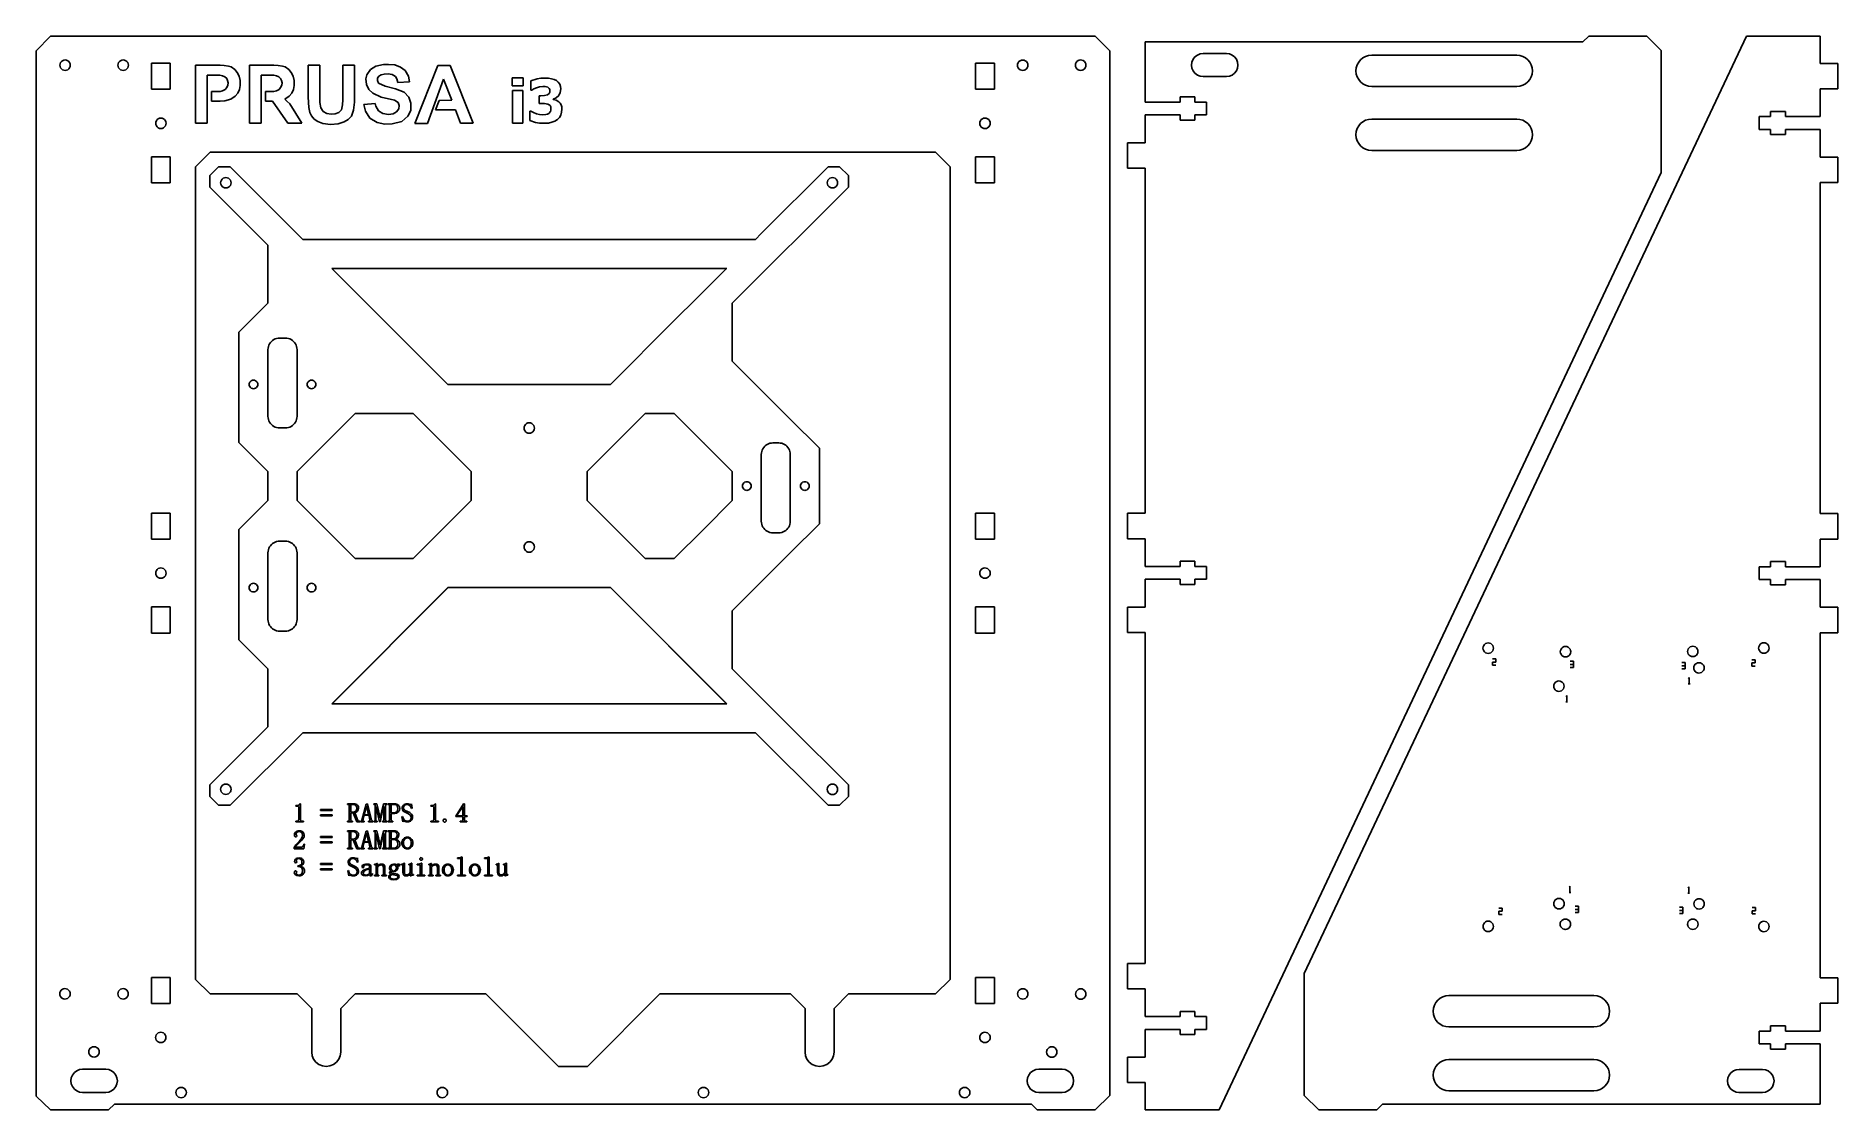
# Model space of a CAD drawing. Extents: x -200 to 421, y -75 to 295.
import ezdxf

# ---------------------------------------------------------------- set-up
doc = ezdxf.new("R2010")
doc.units = 0
doc.layers.get('0').update_dxf_attribs({"linetype": 'CONTINUOUS'})
doc.layers.add('EBENE_2', color=7, linetype='CONTINUOUS')

# ---------------------------------------------------------------- blocks, each defined once
blk = doc.blocks.new('BLOCK_2')
at = {"color": 7}
blk.add_lwpolyline([(-2.23, 105.03), (-2.3, 105.03)], dxfattribs=at)
blk = doc.blocks.new('BLOCK_3')
at = {"color": 7}
blk.add_lwpolyline([(37.77, 65.03), (37.7, 65.03)], dxfattribs=at)
blk = doc.blocks.new('BLOCK_4')
at = {"color": 7}
blk.add_lwpolyline([(-58.23, 105.03), (-98.23, 65.03)], dxfattribs=at)
blk = doc.blocks.new('BLOCK_5')
at = {"color": 7}
blk.add_lwpolyline([(-2.23, 105.03), (37.77, 65.03)], dxfattribs=at)
blk = doc.blocks.new('BLOCK_6')
at = {"color": 7}
blk.add_lwpolyline([(-2.3, 105.03), (37.7, 65.03)], dxfattribs=at)
blk = doc.blocks.new('BLOCK_7')
at = {"color": 7}
blk.add_lwpolyline([(-58.3, 105.03), (-98.3, 65.03)], dxfattribs=at)
blk = doc.blocks.new('BLOCK_8')
at = {"color": 7}
blk.add_lwpolyline([(-98.23, 65.03), (-98.3, 65.03)], dxfattribs=at)
blk = doc.blocks.new('BLOCK_9')
at = {"color": 7}
blk.add_lwpolyline([(-58.23, 105.03), (-58.3, 105.03)], dxfattribs=at)
blk = doc.blocks.new('BLOCK_10')
at = {"color": 7}
blk.add_lwpolyline([(-195.23, -74.97), (-200.23, -70.16)], dxfattribs=at)
blk = doc.blocks.new('BLOCK_11')
at = {"color": 7}
blk.add_lwpolyline([(-200.23, 290.03), (-195.23, 295.03)], dxfattribs=at)
blk = doc.blocks.new('BLOCK_12')
at = {"color": 7}
blk.add_lwpolyline([(-195.23, 295.03), (164.77, 295.03)], dxfattribs=at)
blk = doc.blocks.new('BLOCK_13')
at = {"color": 7}
blk.add_lwpolyline([(164.77, 295.03), (169.77, 290.03)], dxfattribs=at)
blk = doc.blocks.new('BLOCK_14')
at = {"color": 7}
blk.add_lwpolyline([(169.77, -69.97), (164.77, -74.97)], dxfattribs=at)
blk = doc.blocks.new('BLOCK_15')
at = {"color": 7}
blk.add_lwpolyline([(144.77, -74.97), (142.77, -72.97)], dxfattribs=at)
blk = doc.blocks.new('BLOCK_16')
at = {"color": 7}
blk.add_lwpolyline([(142.77, -72.97), (-173.23, -72.97)], dxfattribs=at)
blk = doc.blocks.new('BLOCK_17')
at = {"color": 7}
blk.add_lwpolyline([(-173.23, -72.97), (-175.23, -74.97)], dxfattribs=at)
blk = doc.blocks.new('BLOCK_18')
at = {"color": 7}
blk.add_lwpolyline([(-120.23, -34.97), (-140.23, -34.97)], dxfattribs=at)
blk = doc.blocks.new('BLOCK_19')
at = {"color": 7}
blk.add_lwpolyline([(-140.23, -34.97), (-145.23, -29.97)], dxfattribs=at)
blk = doc.blocks.new('BLOCK_20')
at = {"color": 7}
blk.add_lwpolyline([(-145.23, -29.97), (-145.23, 250.03)], dxfattribs=at)
blk = doc.blocks.new('BLOCK_21')
at = {"color": 7}
blk.add_lwpolyline([(-145.23, 250.03), (-140.23, 255.03)], dxfattribs=at)
blk = doc.blocks.new('BLOCK_22')
at = {"color": 7}
blk.add_lwpolyline([(-140.23, 255.03), (109.77, 255.03)], dxfattribs=at)
blk = doc.blocks.new('BLOCK_23')
at = {"color": 7}
blk.add_lwpolyline([(109.77, 255.03), (114.77, 250.03)], dxfattribs=at)
blk = doc.blocks.new('BLOCK_24')
at = {"color": 7}
blk.add_lwpolyline([(114.77, 250.03), (114.77, -29.97)], dxfattribs=at)
blk = doc.blocks.new('BLOCK_25')
at = {"color": 7}
blk.add_lwpolyline([(114.77, -29.97), (109.77, -34.97)], dxfattribs=at)
blk = doc.blocks.new('BLOCK_26')
at = {"color": 7}
blk.add_lwpolyline([(109.77, -34.97), (89.77, -34.97)], dxfattribs=at)
blk = doc.blocks.new('BLOCK_27')
at = {"color": 7}
blk.add_lwpolyline([(-20.23, -59.97), (-10.23, -59.97)], dxfattribs=at)
blk = doc.blocks.new('BLOCK_28')
at = {"color": 7}
blk.add_lwpolyline([(-10.23, -59.97), (14.77, -34.97)], dxfattribs=at)
blk = doc.blocks.new('BLOCK_29')
at = {"color": 7}
blk.add_lwpolyline([(-20.23, -59.97), (-45.23, -34.97)], dxfattribs=at)
blk = doc.blocks.new('BLOCK_30')
at = {"color": 7}
blk.add_lwpolyline([(-90.23, -34.97), (-45.23, -34.97)], dxfattribs=at)
blk = doc.blocks.new('BLOCK_31')
at = {"color": 7}
blk.add_lwpolyline([(14.77, -34.97), (59.77, -34.97)], dxfattribs=at)
blk = doc.blocks.new('BLOCK_32')
at = {"color": 7}
blk.add_lwpolyline([(29.77, 155.03), (29.77, 154.96)], dxfattribs=at)
blk = doc.blocks.new('BLOCK_33')
at = {"color": 7}
blk.add_lwpolyline([(149.77, -68.97), (150.05, -68.93)], dxfattribs=at)
blk = doc.blocks.new('BLOCK_34')
at = {"color": 7}
blk.add_lwpolyline([(-200.23, -70.16), (-200.23, 290.03)], dxfattribs=at)
blk = doc.blocks.new('BLOCK_35')
at = {"color": 7}
blk.add_lwpolyline([(169.77, 290.03), (169.77, -69.97)], dxfattribs=at)
blk = doc.blocks.new('BLOCK_36')
at = {"color": 7}
blk.add_lwpolyline([(164.77, -74.97), (144.77, -74.97)], dxfattribs=at)
blk = doc.blocks.new('BLOCK_37')
at = {"color": 7}
blk.add_lwpolyline([(-175.23, -74.97), (-195.23, -74.97)], dxfattribs=at)
blk = doc.blocks.new('BLOCK_38')
at = {"color": 7}
blk.add_lwpolyline([(141.87, -62.93), (141.47, -63.89)], dxfattribs=at)
blk = doc.blocks.new('BLOCK_39')
at = {"color": 7}
blk.add_lwpolyline([(141.34, -64.93), (141.47, -65.96)], dxfattribs=at)
blk = doc.blocks.new('BLOCK_40')
at = {"color": 7}
blk.add_lwpolyline([(144.3, -61.06), (143.34, -61.46)], dxfattribs=at)
blk = doc.blocks.new('BLOCK_41')
at = {"color": 7}
blk.add_lwpolyline([(154.37, -61.06), (153.33, -60.93)], dxfattribs=at)
blk = doc.blocks.new('BLOCK_42')
at = {"color": 7}
blk.add_lwpolyline([(156.16, -67.76), (156.8, -66.93)], dxfattribs=at)
blk = doc.blocks.new('BLOCK_43')
at = {"color": 7}
blk.add_lwpolyline([(155.33, -68.39), (156.16, -67.76)], dxfattribs=at)
blk = doc.blocks.new('BLOCK_44')
at = {"color": 7}
blk.add_lwpolyline([(154.37, -68.79), (155.33, -68.39)], dxfattribs=at)
blk = doc.blocks.new('BLOCK_45')
at = {"color": 7}
blk.add_lwpolyline([(143.34, -68.39), (144.3, -68.79)], dxfattribs=at)
blk = doc.blocks.new('BLOCK_46')
at = {"color": 7}
blk.add_lwpolyline([(144.3, -68.79), (145.34, -68.93)], dxfattribs=at)
blk = doc.blocks.new('BLOCK_47')
at = {"color": 7}
blk.add_lwpolyline([(141.47, -65.96), (141.87, -66.93)], dxfattribs=at)
blk = doc.blocks.new('BLOCK_48')
at = {"color": 7}
blk.add_lwpolyline([(156.16, -62.1), (155.33, -61.46)], dxfattribs=at)
blk = doc.blocks.new('BLOCK_49')
at = {"color": 7}
blk.add_lwpolyline([(156.8, -62.93), (156.16, -62.1)], dxfattribs=at)
blk = doc.blocks.new('BLOCK_50')
at = {"color": 7}
blk.add_lwpolyline([(145.34, -60.93), (153.33, -60.93)], dxfattribs=at)
blk = doc.blocks.new('BLOCK_51')
at = {"color": 7}
blk.add_lwpolyline([(143.34, -61.46), (142.51, -62.1)], dxfattribs=at)
blk = doc.blocks.new('BLOCK_52')
at = {"color": 7}
blk.add_lwpolyline([(142.51, -62.1), (141.87, -62.93)], dxfattribs=at)
blk = doc.blocks.new('BLOCK_53')
at = {"color": 7}
blk.add_lwpolyline([(142.51, -67.76), (143.34, -68.39)], dxfattribs=at)
blk = doc.blocks.new('BLOCK_54')
at = {"color": 7}
blk.add_lwpolyline([(157.2, -63.89), (156.8, -62.93)], dxfattribs=at)
blk = doc.blocks.new('BLOCK_55')
at = {"color": 7}
blk.add_lwpolyline([(141.47, -63.89), (141.34, -64.93)], dxfattribs=at)
blk = doc.blocks.new('BLOCK_56')
at = {"color": 7}
blk.add_lwpolyline([(141.87, -66.93), (142.51, -67.76)], dxfattribs=at)
blk = doc.blocks.new('BLOCK_57')
at = {"color": 7}
blk.add_lwpolyline([(157.2, -65.96), (157.33, -64.93)], dxfattribs=at)
blk = doc.blocks.new('BLOCK_58')
at = {"color": 7}
blk.add_lwpolyline([(156.8, -66.93), (157.2, -65.96)], dxfattribs=at)
blk = doc.blocks.new('BLOCK_59')
at = {"color": 7}
blk.add_lwpolyline([(145.34, -60.93), (144.3, -61.06)], dxfattribs=at)
blk = doc.blocks.new('BLOCK_60')
at = {"color": 7}
blk.add_lwpolyline([(153.4, -68.93), (154.37, -68.79)], dxfattribs=at)
blk = doc.blocks.new('BLOCK_61')
at = {"color": 7}
blk.add_lwpolyline([(145.34, -68.93), (149.49, -68.93)], dxfattribs=at)
blk = doc.blocks.new('BLOCK_62')
at = {"color": 7}
blk.add_lwpolyline([(157.33, -64.93), (157.2, -63.89)], dxfattribs=at)
blk = doc.blocks.new('BLOCK_63')
at = {"color": 7}
blk.add_lwpolyline([(155.33, -61.46), (154.37, -61.06)], dxfattribs=at)
blk = doc.blocks.new('BLOCK_64')
at = {"color": 7}
blk.add_lwpolyline([(149.49, -68.93), (149.77, -68.97)], dxfattribs=at)
blk = doc.blocks.new('BLOCK_65')
at = {"color": 7}
blk.add_lwpolyline([(149.49, -68.93), (150.05, -68.93)], dxfattribs=at)
blk = doc.blocks.new('BLOCK_66')
at = {"color": 7}
blk.add_lwpolyline([(150.05, -68.93), (153.4, -68.93)], dxfattribs=at)
blk = doc.blocks.new('BLOCK_67')
at = {"color": 7}
blk.add_lwpolyline([(-188.2, -64.93), (-188.07, -65.96)], dxfattribs=at)
blk = doc.blocks.new('BLOCK_68')
at = {"color": 7}
blk.add_lwpolyline([(-187.67, -62.93), (-188.07, -63.89)], dxfattribs=at)
blk = doc.blocks.new('BLOCK_69')
at = {"color": 7}
blk.add_lwpolyline([(-185.24, -61.06), (-186.2, -61.46)], dxfattribs=at)
blk = doc.blocks.new('BLOCK_70')
at = {"color": 7}
blk.add_lwpolyline([(-175.17, -61.06), (-176.21, -60.93)], dxfattribs=at)
blk = doc.blocks.new('BLOCK_71')
at = {"color": 7}
blk.add_lwpolyline([(-173.38, -67.76), (-172.74, -66.93)], dxfattribs=at)
blk = doc.blocks.new('BLOCK_72')
at = {"color": 7}
blk.add_lwpolyline([(-174.21, -68.39), (-173.38, -67.76)], dxfattribs=at)
blk = doc.blocks.new('BLOCK_73')
at = {"color": 7}
blk.add_lwpolyline([(-175.17, -68.79), (-174.21, -68.39)], dxfattribs=at)
blk = doc.blocks.new('BLOCK_74')
at = {"color": 7}
blk.add_lwpolyline([(-186.2, -68.39), (-185.24, -68.79)], dxfattribs=at)
blk = doc.blocks.new('BLOCK_75')
at = {"color": 7}
blk.add_lwpolyline([(-185.24, -68.79), (-184.2, -68.93)], dxfattribs=at)
blk = doc.blocks.new('BLOCK_76')
at = {"color": 7}
blk.add_lwpolyline([(-188.07, -65.96), (-187.67, -66.93)], dxfattribs=at)
blk = doc.blocks.new('BLOCK_77')
at = {"color": 7}
blk.add_lwpolyline([(-173.38, -62.1), (-174.21, -61.46)], dxfattribs=at)
blk = doc.blocks.new('BLOCK_78')
at = {"color": 7}
blk.add_lwpolyline([(-172.74, -62.93), (-173.38, -62.1)], dxfattribs=at)
blk = doc.blocks.new('BLOCK_79')
at = {"color": 7}
blk.add_lwpolyline([(-184.2, -60.93), (-176.21, -60.93)], dxfattribs=at)
blk = doc.blocks.new('BLOCK_80')
at = {"color": 7}
blk.add_lwpolyline([(-186.2, -61.46), (-187.03, -62.1)], dxfattribs=at)
blk = doc.blocks.new('BLOCK_81')
at = {"color": 7}
blk.add_lwpolyline([(-187.03, -62.1), (-187.67, -62.93)], dxfattribs=at)
blk = doc.blocks.new('BLOCK_82')
at = {"color": 7}
blk.add_lwpolyline([(-187.03, -67.76), (-186.2, -68.39)], dxfattribs=at)
blk = doc.blocks.new('BLOCK_83')
at = {"color": 7}
blk.add_lwpolyline([(-172.34, -63.89), (-172.74, -62.93)], dxfattribs=at)
blk = doc.blocks.new('BLOCK_84')
at = {"color": 7}
blk.add_lwpolyline([(-188.07, -63.89), (-188.2, -64.93)], dxfattribs=at)
blk = doc.blocks.new('BLOCK_85')
at = {"color": 7}
blk.add_lwpolyline([(-187.67, -66.93), (-187.03, -67.76)], dxfattribs=at)
blk = doc.blocks.new('BLOCK_86')
at = {"color": 7}
blk.add_lwpolyline([(-172.34, -65.96), (-172.21, -64.93)], dxfattribs=at)
blk = doc.blocks.new('BLOCK_87')
at = {"color": 7}
blk.add_lwpolyline([(-172.74, -66.93), (-172.34, -65.96)], dxfattribs=at)
blk = doc.blocks.new('BLOCK_88')
at = {"color": 7}
blk.add_lwpolyline([(-184.2, -60.93), (-185.24, -61.06)], dxfattribs=at)
blk = doc.blocks.new('BLOCK_89')
at = {"color": 7}
blk.add_lwpolyline([(-176.14, -68.93), (-175.17, -68.79)], dxfattribs=at)
blk = doc.blocks.new('BLOCK_90')
at = {"color": 7}
blk.add_lwpolyline([(-184.2, -68.93), (-176.14, -68.93)], dxfattribs=at)
blk = doc.blocks.new('BLOCK_91')
at = {"color": 7}
blk.add_lwpolyline([(-172.21, -64.93), (-172.34, -63.89)], dxfattribs=at)
blk = doc.blocks.new('BLOCK_92')
at = {"color": 7}
blk.add_lwpolyline([(-174.21, -61.46), (-175.17, -61.06)], dxfattribs=at)
blk = doc.blocks.new('BLOCK_93')
at = {"color": 7}
blk.add_lwpolyline([(123.52, 276.78), (123.52, 285.78)], dxfattribs=at)
blk = doc.blocks.new('BLOCK_94')
at = {"color": 7}
blk.add_lwpolyline([(123.52, 285.78), (130.02, 285.78)], dxfattribs=at)
blk = doc.blocks.new('BLOCK_95')
at = {"color": 7}
blk.add_lwpolyline([(130.02, 285.78), (130.02, 276.78)], dxfattribs=at)
blk = doc.blocks.new('BLOCK_96')
at = {"color": 7}
blk.add_lwpolyline([(130.02, 276.78), (123.52, 276.78)], dxfattribs=at)
blk = doc.blocks.new('BLOCK_97')
at = {"color": 7}
blk.add_lwpolyline([(123.52, 244.48), (123.52, 253.48)], dxfattribs=at)
blk = doc.blocks.new('BLOCK_98')
at = {"color": 7}
blk.add_lwpolyline([(123.52, 253.48), (130.02, 253.48)], dxfattribs=at)
blk = doc.blocks.new('BLOCK_99')
at = {"color": 7}
blk.add_lwpolyline([(130.02, 253.48), (130.02, 244.48)], dxfattribs=at)
blk = doc.blocks.new('BLOCK_100')
at = {"color": 7}
blk.add_lwpolyline([(130.02, 244.48), (123.52, 244.48)], dxfattribs=at)
blk = doc.blocks.new('BLOCK_101')
at = {"color": 7}
blk.add_lwpolyline([(123.52, 121.68), (123.52, 130.68)], dxfattribs=at)
blk = doc.blocks.new('BLOCK_102')
at = {"color": 7}
blk.add_lwpolyline([(123.52, 130.68), (130.02, 130.68)], dxfattribs=at)
blk = doc.blocks.new('BLOCK_103')
at = {"color": 7}
blk.add_lwpolyline([(130.02, 130.68), (130.02, 121.68)], dxfattribs=at)
blk = doc.blocks.new('BLOCK_104')
at = {"color": 7}
blk.add_lwpolyline([(130.02, 121.68), (123.52, 121.68)], dxfattribs=at)
blk = doc.blocks.new('BLOCK_105')
at = {"color": 7}
blk.add_lwpolyline([(123.52, 89.38), (123.52, 98.38)], dxfattribs=at)
blk = doc.blocks.new('BLOCK_106')
at = {"color": 7}
blk.add_lwpolyline([(123.52, 98.38), (130.02, 98.38)], dxfattribs=at)
blk = doc.blocks.new('BLOCK_107')
at = {"color": 7}
blk.add_lwpolyline([(130.02, 98.38), (130.02, 89.38)], dxfattribs=at)
blk = doc.blocks.new('BLOCK_108')
at = {"color": 7}
blk.add_lwpolyline([(130.02, 89.38), (123.52, 89.38)], dxfattribs=at)
blk = doc.blocks.new('BLOCK_109')
at = {"color": 7}
blk.add_lwpolyline([(123.52, -38.32), (123.52, -29.32)], dxfattribs=at)
blk = doc.blocks.new('BLOCK_110')
at = {"color": 7}
blk.add_lwpolyline([(123.52, -29.32), (130.02, -29.32)], dxfattribs=at)
blk = doc.blocks.new('BLOCK_111')
at = {"color": 7}
blk.add_lwpolyline([(130.02, -29.32), (130.02, -38.32)], dxfattribs=at)
blk = doc.blocks.new('BLOCK_112')
at = {"color": 7}
blk.add_lwpolyline([(130.02, -38.32), (123.52, -38.32)], dxfattribs=at)
blk = doc.blocks.new('BLOCK_113')
at = {"color": 7}
blk.add_lwpolyline([(-160.48, 276.78), (-160.48, 285.78)], dxfattribs=at)
blk = doc.blocks.new('BLOCK_114')
at = {"color": 7}
blk.add_lwpolyline([(-160.48, 285.78), (-153.98, 285.78)], dxfattribs=at)
blk = doc.blocks.new('BLOCK_115')
at = {"color": 7}
blk.add_lwpolyline([(-153.98, 285.78), (-153.98, 276.78)], dxfattribs=at)
blk = doc.blocks.new('BLOCK_116')
at = {"color": 7}
blk.add_lwpolyline([(-153.98, 276.78), (-160.48, 276.78)], dxfattribs=at)
blk = doc.blocks.new('BLOCK_117')
at = {"color": 7}
blk.add_lwpolyline([(-160.48, 244.48), (-160.48, 253.48)], dxfattribs=at)
blk = doc.blocks.new('BLOCK_118')
at = {"color": 7}
blk.add_lwpolyline([(-160.48, 253.48), (-153.98, 253.48)], dxfattribs=at)
blk = doc.blocks.new('BLOCK_119')
at = {"color": 7}
blk.add_lwpolyline([(-153.98, 253.48), (-153.98, 244.48)], dxfattribs=at)
blk = doc.blocks.new('BLOCK_120')
at = {"color": 7}
blk.add_lwpolyline([(-153.98, 244.48), (-160.48, 244.48)], dxfattribs=at)
blk = doc.blocks.new('BLOCK_121')
at = {"color": 7}
blk.add_lwpolyline([(-160.48, 121.68), (-160.48, 130.68)], dxfattribs=at)
blk = doc.blocks.new('BLOCK_122')
at = {"color": 7}
blk.add_lwpolyline([(-160.48, 130.68), (-153.98, 130.68)], dxfattribs=at)
blk = doc.blocks.new('BLOCK_123')
at = {"color": 7}
blk.add_lwpolyline([(-153.98, 130.68), (-153.98, 121.68)], dxfattribs=at)
blk = doc.blocks.new('BLOCK_124')
at = {"color": 7}
blk.add_lwpolyline([(-153.98, 121.68), (-160.48, 121.68)], dxfattribs=at)
blk = doc.blocks.new('BLOCK_125')
at = {"color": 7}
blk.add_lwpolyline([(-160.48, 89.38), (-160.48, 98.38)], dxfattribs=at)
blk = doc.blocks.new('BLOCK_126')
at = {"color": 7}
blk.add_lwpolyline([(-160.48, 98.38), (-153.98, 98.38)], dxfattribs=at)
blk = doc.blocks.new('BLOCK_127')
at = {"color": 7}
blk.add_lwpolyline([(-153.98, 98.38), (-153.98, 89.38)], dxfattribs=at)
blk = doc.blocks.new('BLOCK_128')
at = {"color": 7}
blk.add_lwpolyline([(-153.98, 89.38), (-160.48, 89.38)], dxfattribs=at)
blk = doc.blocks.new('BLOCK_129')
at = {"color": 7}
blk.add_lwpolyline([(-160.48, -38.32), (-160.48, -29.32)], dxfattribs=at)
blk = doc.blocks.new('BLOCK_130')
at = {"color": 7}
blk.add_lwpolyline([(-160.48, -29.32), (-153.98, -29.32)], dxfattribs=at)
blk = doc.blocks.new('BLOCK_131')
at = {"color": 7}
blk.add_lwpolyline([(-153.98, -29.32), (-153.98, -38.32)], dxfattribs=at)
blk = doc.blocks.new('BLOCK_132')
at = {"color": 7}
blk.add_lwpolyline([(-153.98, -38.32), (-160.48, -38.32)], dxfattribs=at)
blk = doc.blocks.new('BLOCK_133')
at = {"color": 7}
blk.add_lwpolyline([(128.57, 110.03), (128.51, 110.5)], dxfattribs=at)
blk = doc.blocks.new('BLOCK_134')
at = {"color": 7}
blk.add_lwpolyline([(128.51, 110.5), (128.33, 110.93)], dxfattribs=at)
blk = doc.blocks.new('BLOCK_135')
at = {"color": 7}
blk.add_lwpolyline([(128.33, 110.93), (128.04, 111.31)], dxfattribs=at)
blk = doc.blocks.new('BLOCK_136')
at = {"color": 7}
blk.add_lwpolyline([(128.04, 111.31), (127.67, 111.59)], dxfattribs=at)
blk = doc.blocks.new('BLOCK_137')
at = {"color": 7}
blk.add_lwpolyline([(127.67, 111.59), (127.24, 111.77)], dxfattribs=at)
blk = doc.blocks.new('BLOCK_138')
at = {"color": 7}
blk.add_lwpolyline([(127.24, 111.77), (126.77, 111.83)], dxfattribs=at)
blk = doc.blocks.new('BLOCK_139')
at = {"color": 7}
blk.add_lwpolyline([(126.77, 111.83), (126.3, 111.77)], dxfattribs=at)
blk = doc.blocks.new('BLOCK_140')
at = {"color": 7}
blk.add_lwpolyline([(126.3, 111.77), (125.87, 111.59)], dxfattribs=at)
blk = doc.blocks.new('BLOCK_141')
at = {"color": 7}
blk.add_lwpolyline([(125.87, 111.59), (125.5, 111.31)], dxfattribs=at)
blk = doc.blocks.new('BLOCK_142')
at = {"color": 7}
blk.add_lwpolyline([(125.5, 111.31), (125.21, 110.93)], dxfattribs=at)
blk = doc.blocks.new('BLOCK_143')
at = {"color": 7}
blk.add_lwpolyline([(125.21, 110.93), (125.03, 110.5)], dxfattribs=at)
blk = doc.blocks.new('BLOCK_144')
at = {"color": 7}
blk.add_lwpolyline([(125.03, 110.5), (124.97, 110.03)], dxfattribs=at)
blk = doc.blocks.new('BLOCK_145')
at = {"color": 7}
blk.add_lwpolyline([(124.97, 110.03), (125.03, 109.57)], dxfattribs=at)
blk = doc.blocks.new('BLOCK_146')
at = {"color": 7}
blk.add_lwpolyline([(125.03, 109.57), (125.21, 109.13)], dxfattribs=at)
blk = doc.blocks.new('BLOCK_147')
at = {"color": 7}
blk.add_lwpolyline([(125.21, 109.13), (125.5, 108.76)], dxfattribs=at)
blk = doc.blocks.new('BLOCK_148')
at = {"color": 7}
blk.add_lwpolyline([(125.5, 108.76), (125.87, 108.48)], dxfattribs=at)
blk = doc.blocks.new('BLOCK_149')
at = {"color": 7}
blk.add_lwpolyline([(125.87, 108.48), (126.31, 108.3)], dxfattribs=at)
blk = doc.blocks.new('BLOCK_150')
at = {"color": 7}
blk.add_lwpolyline([(126.31, 108.3), (126.77, 108.23)], dxfattribs=at)
blk = doc.blocks.new('BLOCK_151')
at = {"color": 7}
blk.add_lwpolyline([(126.77, 108.23), (127.24, 108.3)], dxfattribs=at)
blk = doc.blocks.new('BLOCK_152')
at = {"color": 7}
blk.add_lwpolyline([(127.24, 108.3), (127.67, 108.48)], dxfattribs=at)
blk = doc.blocks.new('BLOCK_153')
at = {"color": 7}
blk.add_lwpolyline([(127.67, 108.48), (128.04, 108.76)], dxfattribs=at)
blk = doc.blocks.new('BLOCK_154')
at = {"color": 7}
blk.add_lwpolyline([(128.04, 108.76), (128.33, 109.13)], dxfattribs=at)
blk = doc.blocks.new('BLOCK_155')
at = {"color": 7}
blk.add_lwpolyline([(128.33, 109.13), (128.51, 109.57)], dxfattribs=at)
blk = doc.blocks.new('BLOCK_156')
at = {"color": 7}
blk.add_lwpolyline([(128.51, 109.57), (128.57, 110.03)], dxfattribs=at)
blk = doc.blocks.new('BLOCK_157')
at = {"color": 7}
blk.add_lwpolyline([(128.58, 265.03), (128.52, 265.5)], dxfattribs=at)
blk = doc.blocks.new('BLOCK_158')
at = {"color": 7}
blk.add_lwpolyline([(128.52, 265.5), (128.34, 265.93)], dxfattribs=at)
blk = doc.blocks.new('BLOCK_159')
at = {"color": 7}
blk.add_lwpolyline([(128.34, 265.93), (128.05, 266.3)], dxfattribs=at)
blk = doc.blocks.new('BLOCK_160')
at = {"color": 7}
blk.add_lwpolyline([(128.05, 266.3), (127.67, 266.59)], dxfattribs=at)
blk = doc.blocks.new('BLOCK_161')
at = {"color": 7}
blk.add_lwpolyline([(127.67, 266.59), (127.24, 266.76)], dxfattribs=at)
blk = doc.blocks.new('BLOCK_162')
at = {"color": 7}
blk.add_lwpolyline([(127.24, 266.76), (126.77, 266.82)], dxfattribs=at)
blk = doc.blocks.new('BLOCK_163')
at = {"color": 7}
blk.add_lwpolyline([(126.77, 266.82), (126.31, 266.76)], dxfattribs=at)
blk = doc.blocks.new('BLOCK_164')
at = {"color": 7}
blk.add_lwpolyline([(126.31, 266.76), (125.87, 266.58)], dxfattribs=at)
blk = doc.blocks.new('BLOCK_165')
at = {"color": 7}
blk.add_lwpolyline([(125.87, 266.58), (125.5, 266.29)], dxfattribs=at)
blk = doc.blocks.new('BLOCK_166')
at = {"color": 7}
blk.add_lwpolyline([(125.5, 266.29), (125.22, 265.91)], dxfattribs=at)
blk = doc.blocks.new('BLOCK_167')
at = {"color": 7}
blk.add_lwpolyline([(125.22, 265.91), (125.04, 265.48)], dxfattribs=at)
blk = doc.blocks.new('BLOCK_168')
at = {"color": 7}
blk.add_lwpolyline([(125.04, 265.48), (124.98, 265.01)], dxfattribs=at)
blk = doc.blocks.new('BLOCK_169')
at = {"color": 7}
blk.add_lwpolyline([(124.98, 265.01), (125.05, 264.55)], dxfattribs=at)
blk = doc.blocks.new('BLOCK_170')
at = {"color": 7}
blk.add_lwpolyline([(125.05, 264.55), (125.23, 264.11)], dxfattribs=at)
blk = doc.blocks.new('BLOCK_171')
at = {"color": 7}
blk.add_lwpolyline([(125.23, 264.11), (125.52, 263.74)], dxfattribs=at)
blk = doc.blocks.new('BLOCK_172')
at = {"color": 7}
blk.add_lwpolyline([(125.52, 263.74), (125.89, 263.46)], dxfattribs=at)
blk = doc.blocks.new('BLOCK_173')
at = {"color": 7}
blk.add_lwpolyline([(125.89, 263.46), (126.33, 263.28)], dxfattribs=at)
blk = doc.blocks.new('BLOCK_174')
at = {"color": 7}
blk.add_lwpolyline([(126.33, 263.28), (126.8, 263.22)], dxfattribs=at)
blk = doc.blocks.new('BLOCK_175')
at = {"color": 7}
blk.add_lwpolyline([(126.8, 263.22), (127.26, 263.29)], dxfattribs=at)
blk = doc.blocks.new('BLOCK_176')
at = {"color": 7}
blk.add_lwpolyline([(127.26, 263.29), (127.69, 263.47)], dxfattribs=at)
blk = doc.blocks.new('BLOCK_177')
at = {"color": 7}
blk.add_lwpolyline([(127.69, 263.47), (128.06, 263.76)], dxfattribs=at)
blk = doc.blocks.new('BLOCK_178')
at = {"color": 7}
blk.add_lwpolyline([(128.06, 263.76), (128.35, 264.13)], dxfattribs=at)
blk = doc.blocks.new('BLOCK_179')
at = {"color": 7}
blk.add_lwpolyline([(128.35, 264.13), (128.53, 264.57)], dxfattribs=at)
blk = doc.blocks.new('BLOCK_180')
at = {"color": 7}
blk.add_lwpolyline([(128.53, 264.57), (128.58, 265.03)], dxfattribs=at)
blk = doc.blocks.new('BLOCK_181')
at = {"color": 7}
blk.add_lwpolyline([(139.77, 286.83), (139.31, 286.76)], dxfattribs=at)
blk = doc.blocks.new('BLOCK_182')
at = {"color": 7}
blk.add_lwpolyline([(141.57, 285.03), (141.51, 285.49)], dxfattribs=at)
blk = doc.blocks.new('BLOCK_183')
at = {"color": 7}
blk.add_lwpolyline([(141.51, 285.49), (141.33, 285.93)], dxfattribs=at)
blk = doc.blocks.new('BLOCK_184')
at = {"color": 7}
blk.add_lwpolyline([(141.33, 285.93), (141.05, 286.3)], dxfattribs=at)
blk = doc.blocks.new('BLOCK_185')
at = {"color": 7}
blk.add_lwpolyline([(141.05, 286.3), (140.67, 286.58)], dxfattribs=at)
blk = doc.blocks.new('BLOCK_186')
at = {"color": 7}
blk.add_lwpolyline([(139.31, 286.76), (138.87, 286.58)], dxfattribs=at)
blk = doc.blocks.new('BLOCK_187')
at = {"color": 7}
blk.add_lwpolyline([(138.87, 286.58), (138.5, 286.3)], dxfattribs=at)
blk = doc.blocks.new('BLOCK_188')
at = {"color": 7}
blk.add_lwpolyline([(138.5, 286.3), (138.22, 285.92)], dxfattribs=at)
blk = doc.blocks.new('BLOCK_189')
at = {"color": 7}
blk.add_lwpolyline([(139.78, 283.23), (140.24, 283.29)], dxfattribs=at)
blk = doc.blocks.new('BLOCK_190')
at = {"color": 7}
blk.add_lwpolyline([(140.24, 283.29), (140.68, 283.47)], dxfattribs=at)
blk = doc.blocks.new('BLOCK_191')
at = {"color": 7}
blk.add_lwpolyline([(140.67, 286.58), (140.24, 286.76)], dxfattribs=at)
blk = doc.blocks.new('BLOCK_192')
at = {"color": 7}
blk.add_lwpolyline([(140.24, 286.76), (139.77, 286.83)], dxfattribs=at)
blk = doc.blocks.new('BLOCK_193')
at = {"color": 7}
blk.add_lwpolyline([(138.22, 285.92), (138.04, 285.49)], dxfattribs=at)
blk = doc.blocks.new('BLOCK_194')
at = {"color": 7}
blk.add_lwpolyline([(138.04, 285.49), (137.97, 285.02)], dxfattribs=at)
blk = doc.blocks.new('BLOCK_195')
at = {"color": 7}
blk.add_lwpolyline([(137.97, 285.02), (138.04, 284.56)], dxfattribs=at)
blk = doc.blocks.new('BLOCK_196')
at = {"color": 7}
blk.add_lwpolyline([(138.04, 284.56), (138.22, 284.12)], dxfattribs=at)
blk = doc.blocks.new('BLOCK_197')
at = {"color": 7}
blk.add_lwpolyline([(140.68, 283.47), (141.05, 283.75)], dxfattribs=at)
blk = doc.blocks.new('BLOCK_198')
at = {"color": 7}
blk.add_lwpolyline([(141.05, 283.75), (141.33, 284.13)], dxfattribs=at)
blk = doc.blocks.new('BLOCK_199')
at = {"color": 7}
blk.add_lwpolyline([(141.33, 284.13), (141.51, 284.56)], dxfattribs=at)
blk = doc.blocks.new('BLOCK_200')
at = {"color": 7}
blk.add_lwpolyline([(141.51, 284.56), (141.57, 285.03)], dxfattribs=at)
blk = doc.blocks.new('BLOCK_201')
at = {"color": 7}
blk.add_lwpolyline([(138.22, 284.12), (138.5, 283.75)], dxfattribs=at)
blk = doc.blocks.new('BLOCK_202')
at = {"color": 7}
blk.add_lwpolyline([(138.5, 283.75), (138.88, 283.47)], dxfattribs=at)
blk = doc.blocks.new('BLOCK_203')
at = {"color": 7}
blk.add_lwpolyline([(138.88, 283.47), (139.31, 283.29)], dxfattribs=at)
blk = doc.blocks.new('BLOCK_204')
at = {"color": 7}
blk.add_lwpolyline([(139.31, 283.29), (139.78, 283.23)], dxfattribs=at)
blk = doc.blocks.new('BLOCK_205')
at = {"color": 7}
blk.add_lwpolyline([(161.49, 285.52), (161.31, 285.96)], dxfattribs=at)
blk = doc.blocks.new('BLOCK_206')
at = {"color": 7}
blk.add_lwpolyline([(158.85, 286.62), (158.48, 286.33)], dxfattribs=at)
blk = doc.blocks.new('BLOCK_207')
at = {"color": 7}
blk.add_lwpolyline([(158.48, 286.33), (158.19, 285.96)], dxfattribs=at)
blk = doc.blocks.new('BLOCK_208')
at = {"color": 7}
blk.add_lwpolyline([(158.48, 283.79), (158.85, 283.5)], dxfattribs=at)
blk = doc.blocks.new('BLOCK_209')
at = {"color": 7}
blk.add_lwpolyline([(158.85, 283.5), (159.28, 283.32)], dxfattribs=at)
blk = doc.blocks.new('BLOCK_210')
at = {"color": 7}
blk.add_lwpolyline([(159.28, 283.32), (159.75, 283.26)], dxfattribs=at)
blk = doc.blocks.new('BLOCK_211')
at = {"color": 7}
blk.add_lwpolyline([(158.01, 284.59), (158.19, 284.16)], dxfattribs=at)
blk = doc.blocks.new('BLOCK_212')
at = {"color": 7}
blk.add_lwpolyline([(158.19, 284.16), (158.48, 283.79)], dxfattribs=at)
blk = doc.blocks.new('BLOCK_213')
at = {"color": 7}
blk.add_lwpolyline([(158.19, 285.96), (158.01, 285.52)], dxfattribs=at)
blk = doc.blocks.new('BLOCK_214')
at = {"color": 7}
blk.add_lwpolyline([(158.01, 285.52), (157.95, 285.06)], dxfattribs=at)
blk = doc.blocks.new('BLOCK_215')
at = {"color": 7}
blk.add_lwpolyline([(157.95, 285.06), (158.01, 284.59)], dxfattribs=at)
blk = doc.blocks.new('BLOCK_216')
at = {"color": 7}
blk.add_lwpolyline([(160.65, 286.62), (160.21, 286.8)], dxfattribs=at)
blk = doc.blocks.new('BLOCK_217')
at = {"color": 7}
blk.add_lwpolyline([(161.02, 286.33), (160.65, 286.62)], dxfattribs=at)
blk = doc.blocks.new('BLOCK_218')
at = {"color": 7}
blk.add_lwpolyline([(161.31, 285.96), (161.02, 286.33)], dxfattribs=at)
blk = doc.blocks.new('BLOCK_219')
at = {"color": 7}
blk.add_lwpolyline([(160.21, 286.8), (159.75, 286.86)], dxfattribs=at)
blk = doc.blocks.new('BLOCK_220')
at = {"color": 7}
blk.add_lwpolyline([(159.75, 286.86), (159.28, 286.8)], dxfattribs=at)
blk = doc.blocks.new('BLOCK_221')
at = {"color": 7}
blk.add_lwpolyline([(159.28, 286.8), (158.85, 286.62)], dxfattribs=at)
blk = doc.blocks.new('BLOCK_222')
at = {"color": 7}
blk.add_lwpolyline([(161.55, 285.06), (161.49, 285.52)], dxfattribs=at)
blk = doc.blocks.new('BLOCK_223')
at = {"color": 7}
blk.add_lwpolyline([(161.49, 284.59), (161.55, 285.06)], dxfattribs=at)
blk = doc.blocks.new('BLOCK_224')
at = {"color": 7}
blk.add_lwpolyline([(159.75, 283.26), (160.22, 283.32)], dxfattribs=at)
blk = doc.blocks.new('BLOCK_225')
at = {"color": 7}
blk.add_lwpolyline([(160.22, 283.32), (160.65, 283.5)], dxfattribs=at)
blk = doc.blocks.new('BLOCK_226')
at = {"color": 7}
blk.add_lwpolyline([(160.65, 283.5), (161.02, 283.79)], dxfattribs=at)
blk = doc.blocks.new('BLOCK_227')
at = {"color": 7}
blk.add_lwpolyline([(161.02, 283.79), (161.31, 284.16)], dxfattribs=at)
blk = doc.blocks.new('BLOCK_228')
at = {"color": 7}
blk.add_lwpolyline([(161.31, 284.16), (161.49, 284.59)], dxfattribs=at)
blk = doc.blocks.new('BLOCK_229')
at = {"color": 7}
blk.add_lwpolyline([(139.32, -33.24), (138.89, -33.42)], dxfattribs=at)
blk = doc.blocks.new('BLOCK_230')
at = {"color": 7}
blk.add_lwpolyline([(141.34, -34.07), (141.06, -33.7)], dxfattribs=at)
blk = doc.blocks.new('BLOCK_231')
at = {"color": 7}
blk.add_lwpolyline([(138.05, -34.51), (137.99, -34.97)], dxfattribs=at)
blk = doc.blocks.new('BLOCK_232')
at = {"color": 7}
blk.add_lwpolyline([(141.52, -34.51), (141.34, -34.07)], dxfattribs=at)
blk = doc.blocks.new('BLOCK_233')
at = {"color": 7}
blk.add_lwpolyline([(138.51, -33.7), (138.23, -34.07)], dxfattribs=at)
blk = doc.blocks.new('BLOCK_234')
at = {"color": 7}
blk.add_lwpolyline([(141.59, -34.97), (141.52, -34.51)], dxfattribs=at)
blk = doc.blocks.new('BLOCK_235')
at = {"color": 7}
blk.add_lwpolyline([(138.89, -33.42), (138.51, -33.7)], dxfattribs=at)
blk = doc.blocks.new('BLOCK_236')
at = {"color": 7}
blk.add_lwpolyline([(140.25, -33.24), (139.79, -33.17)], dxfattribs=at)
blk = doc.blocks.new('BLOCK_237')
at = {"color": 7}
blk.add_lwpolyline([(138.89, -36.53), (139.32, -36.71)], dxfattribs=at)
blk = doc.blocks.new('BLOCK_238')
at = {"color": 7}
blk.add_lwpolyline([(140.25, -36.71), (140.69, -36.53)], dxfattribs=at)
blk = doc.blocks.new('BLOCK_239')
at = {"color": 7}
blk.add_lwpolyline([(140.69, -36.53), (141.06, -36.25)], dxfattribs=at)
blk = doc.blocks.new('BLOCK_240')
at = {"color": 7}
blk.add_lwpolyline([(138.23, -35.87), (138.51, -36.25)], dxfattribs=at)
blk = doc.blocks.new('BLOCK_241')
at = {"color": 7}
blk.add_lwpolyline([(138.51, -36.25), (138.89, -36.53)], dxfattribs=at)
blk = doc.blocks.new('BLOCK_242')
at = {"color": 7}
blk.add_lwpolyline([(139.79, -33.17), (139.32, -33.24)], dxfattribs=at)
blk = doc.blocks.new('BLOCK_243')
at = {"color": 7}
blk.add_lwpolyline([(139.32, -36.71), (139.79, -36.77)], dxfattribs=at)
blk = doc.blocks.new('BLOCK_244')
at = {"color": 7}
blk.add_lwpolyline([(139.79, -36.77), (140.25, -36.71)], dxfattribs=at)
blk = doc.blocks.new('BLOCK_245')
at = {"color": 7}
blk.add_lwpolyline([(141.06, -33.7), (140.69, -33.42)], dxfattribs=at)
blk = doc.blocks.new('BLOCK_246')
at = {"color": 7}
blk.add_lwpolyline([(140.69, -33.42), (140.25, -33.24)], dxfattribs=at)
blk = doc.blocks.new('BLOCK_247')
at = {"color": 7}
blk.add_lwpolyline([(141.34, -35.87), (141.52, -35.44)], dxfattribs=at)
blk = doc.blocks.new('BLOCK_248')
at = {"color": 7}
blk.add_lwpolyline([(141.52, -35.44), (141.59, -34.97)], dxfattribs=at)
blk = doc.blocks.new('BLOCK_249')
at = {"color": 7}
blk.add_lwpolyline([(137.99, -34.97), (138.05, -35.44)], dxfattribs=at)
blk = doc.blocks.new('BLOCK_250')
at = {"color": 7}
blk.add_lwpolyline([(138.05, -35.44), (138.23, -35.87)], dxfattribs=at)
blk = doc.blocks.new('BLOCK_251')
at = {"color": 7}
blk.add_lwpolyline([(141.06, -36.25), (141.34, -35.87)], dxfattribs=at)
blk = doc.blocks.new('BLOCK_252')
at = {"color": 7}
blk.add_lwpolyline([(138.23, -34.07), (138.05, -34.51)], dxfattribs=at)
blk = doc.blocks.new('BLOCK_253')
at = {"color": 7}
blk.add_lwpolyline([(160.23, -36.76), (160.66, -36.58)], dxfattribs=at)
blk = doc.blocks.new('BLOCK_254')
at = {"color": 7}
blk.add_lwpolyline([(160.66, -36.58), (161.04, -36.29)], dxfattribs=at)
blk = doc.blocks.new('BLOCK_255')
at = {"color": 7}
blk.add_lwpolyline([(161.04, -36.29), (161.32, -35.92)], dxfattribs=at)
blk = doc.blocks.new('BLOCK_256')
at = {"color": 7}
blk.add_lwpolyline([(159.3, -33.28), (158.86, -33.46)], dxfattribs=at)
blk = doc.blocks.new('BLOCK_257')
at = {"color": 7}
blk.add_lwpolyline([(158.86, -33.46), (158.49, -33.75)], dxfattribs=at)
blk = doc.blocks.new('BLOCK_258')
at = {"color": 7}
blk.add_lwpolyline([(158.21, -35.92), (158.49, -36.29)], dxfattribs=at)
blk = doc.blocks.new('BLOCK_259')
at = {"color": 7}
blk.add_lwpolyline([(158.49, -36.29), (158.86, -36.58)], dxfattribs=at)
blk = doc.blocks.new('BLOCK_260')
at = {"color": 7}
blk.add_lwpolyline([(157.96, -35.02), (158.03, -35.49)], dxfattribs=at)
blk = doc.blocks.new('BLOCK_261')
at = {"color": 7}
blk.add_lwpolyline([(158.03, -35.49), (158.21, -35.92)], dxfattribs=at)
blk = doc.blocks.new('BLOCK_262')
at = {"color": 7}
blk.add_lwpolyline([(158.49, -33.75), (158.21, -34.12)], dxfattribs=at)
blk = doc.blocks.new('BLOCK_263')
at = {"color": 7}
blk.add_lwpolyline([(158.21, -34.12), (158.03, -34.55)], dxfattribs=at)
blk = doc.blocks.new('BLOCK_264')
at = {"color": 7}
blk.add_lwpolyline([(158.03, -34.55), (157.96, -35.02)], dxfattribs=at)
blk = doc.blocks.new('BLOCK_265')
at = {"color": 7}
blk.add_lwpolyline([(158.86, -36.58), (159.3, -36.76)], dxfattribs=at)
blk = doc.blocks.new('BLOCK_266')
at = {"color": 7}
blk.add_lwpolyline([(159.3, -36.76), (159.76, -36.82)], dxfattribs=at)
blk = doc.blocks.new('BLOCK_267')
at = {"color": 7}
blk.add_lwpolyline([(159.76, -36.82), (160.23, -36.76)], dxfattribs=at)
blk = doc.blocks.new('BLOCK_268')
at = {"color": 7}
blk.add_lwpolyline([(160.23, -33.28), (159.76, -33.22)], dxfattribs=at)
blk = doc.blocks.new('BLOCK_269')
at = {"color": 7}
blk.add_lwpolyline([(161.32, -34.12), (161.04, -33.75)], dxfattribs=at)
blk = doc.blocks.new('BLOCK_270')
at = {"color": 7}
blk.add_lwpolyline([(161.5, -34.55), (161.32, -34.12)], dxfattribs=at)
blk = doc.blocks.new('BLOCK_271')
at = {"color": 7}
blk.add_lwpolyline([(161.04, -33.75), (160.66, -33.46)], dxfattribs=at)
blk = doc.blocks.new('BLOCK_272')
at = {"color": 7}
blk.add_lwpolyline([(160.66, -33.46), (160.23, -33.28)], dxfattribs=at)
blk = doc.blocks.new('BLOCK_273')
at = {"color": 7}
blk.add_lwpolyline([(161.56, -35.02), (161.5, -34.55)], dxfattribs=at)
blk = doc.blocks.new('BLOCK_274')
at = {"color": 7}
blk.add_lwpolyline([(159.76, -33.22), (159.3, -33.28)], dxfattribs=at)
blk = doc.blocks.new('BLOCK_275')
at = {"color": 7}
blk.add_lwpolyline([(161.32, -35.92), (161.5, -35.48)], dxfattribs=at)
blk = doc.blocks.new('BLOCK_276')
at = {"color": 7}
blk.add_lwpolyline([(161.5, -35.48), (161.56, -35.02)], dxfattribs=at)
blk = doc.blocks.new('BLOCK_277')
at = {"color": 7}
blk.add_lwpolyline([(151.33, -54.1), (151.05, -53.72)], dxfattribs=at)
blk = doc.blocks.new('BLOCK_278')
at = {"color": 7}
blk.add_lwpolyline([(151.51, -55.46), (151.58, -55)], dxfattribs=at)
blk = doc.blocks.new('BLOCK_279')
at = {"color": 7}
blk.add_lwpolyline([(148.5, -53.73), (148.22, -54.1)], dxfattribs=at)
blk = doc.blocks.new('BLOCK_280')
at = {"color": 7}
blk.add_lwpolyline([(148.22, -54.1), (148.04, -54.53)], dxfattribs=at)
blk = doc.blocks.new('BLOCK_281')
at = {"color": 7}
blk.add_lwpolyline([(148.04, -54.53), (147.98, -55)], dxfattribs=at)
blk = doc.blocks.new('BLOCK_282')
at = {"color": 7}
blk.add_lwpolyline([(148.5, -56.27), (148.88, -56.56)], dxfattribs=at)
blk = doc.blocks.new('BLOCK_283')
at = {"color": 7}
blk.add_lwpolyline([(148.88, -56.56), (149.31, -56.74)], dxfattribs=at)
blk = doc.blocks.new('BLOCK_284')
at = {"color": 7}
blk.add_lwpolyline([(149.31, -56.74), (149.78, -56.8)], dxfattribs=at)
blk = doc.blocks.new('BLOCK_285')
at = {"color": 7}
blk.add_lwpolyline([(149.78, -56.8), (150.24, -56.74)], dxfattribs=at)
blk = doc.blocks.new('BLOCK_286')
at = {"color": 7}
blk.add_lwpolyline([(150.24, -56.74), (150.68, -56.56)], dxfattribs=at)
blk = doc.blocks.new('BLOCK_287')
at = {"color": 7}
blk.add_lwpolyline([(150.68, -56.56), (151.05, -56.27)], dxfattribs=at)
blk = doc.blocks.new('BLOCK_288')
at = {"color": 7}
blk.add_lwpolyline([(151.05, -56.27), (151.33, -55.9)], dxfattribs=at)
blk = doc.blocks.new('BLOCK_289')
at = {"color": 7}
blk.add_lwpolyline([(151.33, -55.9), (151.51, -55.46)], dxfattribs=at)
blk = doc.blocks.new('BLOCK_290')
at = {"color": 7}
blk.add_lwpolyline([(149.78, -53.2), (149.31, -53.26)], dxfattribs=at)
blk = doc.blocks.new('BLOCK_291')
at = {"color": 7}
blk.add_lwpolyline([(149.31, -53.26), (148.88, -53.44)], dxfattribs=at)
blk = doc.blocks.new('BLOCK_292')
at = {"color": 7}
blk.add_lwpolyline([(148.88, -53.44), (148.5, -53.73)], dxfattribs=at)
blk = doc.blocks.new('BLOCK_293')
at = {"color": 7}
blk.add_lwpolyline([(147.98, -55), (148.04, -55.46)], dxfattribs=at)
blk = doc.blocks.new('BLOCK_294')
at = {"color": 7}
blk.add_lwpolyline([(148.04, -55.46), (148.22, -55.9)], dxfattribs=at)
blk = doc.blocks.new('BLOCK_295')
at = {"color": 7}
blk.add_lwpolyline([(148.22, -55.9), (148.5, -56.27)], dxfattribs=at)
blk = doc.blocks.new('BLOCK_296')
at = {"color": 7}
blk.add_lwpolyline([(151.58, -55), (151.51, -54.53)], dxfattribs=at)
blk = doc.blocks.new('BLOCK_297')
at = {"color": 7}
blk.add_lwpolyline([(151.51, -54.53), (151.33, -54.1)], dxfattribs=at)
blk = doc.blocks.new('BLOCK_298')
at = {"color": 7}
blk.add_lwpolyline([(151.05, -53.72), (150.68, -53.44)], dxfattribs=at)
blk = doc.blocks.new('BLOCK_299')
at = {"color": 7}
blk.add_lwpolyline([(150.68, -53.44), (150.24, -53.26)], dxfattribs=at)
blk = doc.blocks.new('BLOCK_300')
at = {"color": 7}
blk.add_lwpolyline([(150.24, -53.26), (149.78, -53.2)], dxfattribs=at)
blk = doc.blocks.new('BLOCK_301')
at = {"color": 7}
blk.add_lwpolyline([(128.57, -49.97), (128.51, -49.5)], dxfattribs=at)
blk = doc.blocks.new('BLOCK_302')
at = {"color": 7}
blk.add_lwpolyline([(128.51, -49.5), (128.33, -49.07)], dxfattribs=at)
blk = doc.blocks.new('BLOCK_303')
at = {"color": 7}
blk.add_lwpolyline([(128.33, -49.07), (128.04, -48.69)], dxfattribs=at)
blk = doc.blocks.new('BLOCK_304')
at = {"color": 7}
blk.add_lwpolyline([(128.04, -48.69), (127.67, -48.41)], dxfattribs=at)
blk = doc.blocks.new('BLOCK_305')
at = {"color": 7}
blk.add_lwpolyline([(127.67, -48.41), (127.24, -48.23)], dxfattribs=at)
blk = doc.blocks.new('BLOCK_306')
at = {"color": 7}
blk.add_lwpolyline([(127.24, -48.23), (126.77, -48.17)], dxfattribs=at)
blk = doc.blocks.new('BLOCK_307')
at = {"color": 7}
blk.add_lwpolyline([(126.77, -48.17), (126.31, -48.23)], dxfattribs=at)
blk = doc.blocks.new('BLOCK_308')
at = {"color": 7}
blk.add_lwpolyline([(126.31, -48.23), (125.87, -48.41)], dxfattribs=at)
blk = doc.blocks.new('BLOCK_309')
at = {"color": 7}
blk.add_lwpolyline([(125.87, -48.41), (125.5, -48.69)], dxfattribs=at)
blk = doc.blocks.new('BLOCK_310')
at = {"color": 7}
blk.add_lwpolyline([(125.5, -48.69), (125.21, -49.07)], dxfattribs=at)
blk = doc.blocks.new('BLOCK_311')
at = {"color": 7}
blk.add_lwpolyline([(125.21, -49.07), (125.03, -49.5)], dxfattribs=at)
blk = doc.blocks.new('BLOCK_312')
at = {"color": 7}
blk.add_lwpolyline([(125.03, -49.5), (124.97, -49.97)], dxfattribs=at)
blk = doc.blocks.new('BLOCK_313')
at = {"color": 7}
blk.add_lwpolyline([(124.97, -49.97), (125.03, -50.43)], dxfattribs=at)
blk = doc.blocks.new('BLOCK_314')
at = {"color": 7}
blk.add_lwpolyline([(125.03, -50.43), (125.21, -50.86)], dxfattribs=at)
blk = doc.blocks.new('BLOCK_315')
at = {"color": 7}
blk.add_lwpolyline([(125.21, -50.86), (125.5, -51.24)], dxfattribs=at)
blk = doc.blocks.new('BLOCK_316')
at = {"color": 7}
blk.add_lwpolyline([(125.5, -51.24), (125.87, -51.52)], dxfattribs=at)
blk = doc.blocks.new('BLOCK_317')
at = {"color": 7}
blk.add_lwpolyline([(125.87, -51.52), (126.31, -51.7)], dxfattribs=at)
blk = doc.blocks.new('BLOCK_318')
at = {"color": 7}
blk.add_lwpolyline([(126.31, -51.7), (126.77, -51.76)], dxfattribs=at)
blk = doc.blocks.new('BLOCK_319')
at = {"color": 7}
blk.add_lwpolyline([(126.77, -51.76), (127.24, -51.7)], dxfattribs=at)
blk = doc.blocks.new('BLOCK_320')
at = {"color": 7}
blk.add_lwpolyline([(127.24, -51.7), (127.67, -51.52)], dxfattribs=at)
blk = doc.blocks.new('BLOCK_321')
at = {"color": 7}
blk.add_lwpolyline([(127.67, -51.52), (128.04, -51.24)], dxfattribs=at)
blk = doc.blocks.new('BLOCK_322')
at = {"color": 7}
blk.add_lwpolyline([(128.04, -51.24), (128.33, -50.86)], dxfattribs=at)
blk = doc.blocks.new('BLOCK_323')
at = {"color": 7}
blk.add_lwpolyline([(128.33, -50.86), (128.51, -50.43)], dxfattribs=at)
blk = doc.blocks.new('BLOCK_324')
at = {"color": 7}
blk.add_lwpolyline([(128.51, -50.43), (128.57, -49.97)], dxfattribs=at)
blk = doc.blocks.new('BLOCK_325')
at = {"color": 7}
blk.add_lwpolyline([(-189.79, -33.21), (-190.26, -33.14)], dxfattribs=at)
blk = doc.blocks.new('BLOCK_326')
at = {"color": 7}
blk.add_lwpolyline([(-190.26, -33.14), (-190.73, -33.21)], dxfattribs=at)
blk = doc.blocks.new('BLOCK_327')
at = {"color": 7}
blk.add_lwpolyline([(-190.73, -33.21), (-191.16, -33.39)], dxfattribs=at)
blk = doc.blocks.new('BLOCK_328')
at = {"color": 7}
blk.add_lwpolyline([(-191.16, -33.39), (-191.53, -33.67)], dxfattribs=at)
blk = doc.blocks.new('BLOCK_329')
at = {"color": 7}
blk.add_lwpolyline([(-191.53, -33.67), (-191.82, -34.04)], dxfattribs=at)
blk = doc.blocks.new('BLOCK_330')
at = {"color": 7}
blk.add_lwpolyline([(-191.82, -34.04), (-192, -34.48)], dxfattribs=at)
blk = doc.blocks.new('BLOCK_331')
at = {"color": 7}
blk.add_lwpolyline([(-188.99, -36.22), (-188.7, -35.84)], dxfattribs=at)
blk = doc.blocks.new('BLOCK_332')
at = {"color": 7}
blk.add_lwpolyline([(-188.7, -35.84), (-188.52, -35.41)], dxfattribs=at)
blk = doc.blocks.new('BLOCK_333')
at = {"color": 7}
blk.add_lwpolyline([(-188.52, -35.41), (-188.46, -34.94)], dxfattribs=at)
blk = doc.blocks.new('BLOCK_334')
at = {"color": 7}
blk.add_lwpolyline([(-192, -34.48), (-192.06, -34.94)], dxfattribs=at)
blk = doc.blocks.new('BLOCK_335')
at = {"color": 7}
blk.add_lwpolyline([(-192.06, -34.94), (-192, -35.41)], dxfattribs=at)
blk = doc.blocks.new('BLOCK_336')
at = {"color": 7}
blk.add_lwpolyline([(-192, -35.41), (-191.82, -35.84)], dxfattribs=at)
blk = doc.blocks.new('BLOCK_337')
at = {"color": 7}
blk.add_lwpolyline([(-188.52, -34.48), (-188.7, -34.04)], dxfattribs=at)
blk = doc.blocks.new('BLOCK_338')
at = {"color": 7}
blk.add_lwpolyline([(-188.46, -34.94), (-188.52, -34.48)], dxfattribs=at)
blk = doc.blocks.new('BLOCK_339')
at = {"color": 7}
blk.add_lwpolyline([(-191.82, -35.84), (-191.53, -36.22)], dxfattribs=at)
blk = doc.blocks.new('BLOCK_340')
at = {"color": 7}
blk.add_lwpolyline([(-191.53, -36.22), (-191.16, -36.5)], dxfattribs=at)
blk = doc.blocks.new('BLOCK_341')
at = {"color": 7}
blk.add_lwpolyline([(-191.16, -36.5), (-190.73, -36.68)], dxfattribs=at)
blk = doc.blocks.new('BLOCK_342')
at = {"color": 7}
blk.add_lwpolyline([(-190.73, -36.68), (-190.26, -36.74)], dxfattribs=at)
blk = doc.blocks.new('BLOCK_343')
at = {"color": 7}
blk.add_lwpolyline([(-190.26, -36.74), (-189.79, -36.68)], dxfattribs=at)
blk = doc.blocks.new('BLOCK_344')
at = {"color": 7}
blk.add_lwpolyline([(-189.79, -36.68), (-189.36, -36.5)], dxfattribs=at)
blk = doc.blocks.new('BLOCK_345')
at = {"color": 7}
blk.add_lwpolyline([(-189.36, -36.5), (-188.99, -36.22)], dxfattribs=at)
blk = doc.blocks.new('BLOCK_346')
at = {"color": 7}
blk.add_lwpolyline([(-189.36, -33.39), (-189.79, -33.21)], dxfattribs=at)
blk = doc.blocks.new('BLOCK_347')
at = {"color": 7}
blk.add_lwpolyline([(-188.99, -33.67), (-189.36, -33.39)], dxfattribs=at)
blk = doc.blocks.new('BLOCK_348')
at = {"color": 7}
blk.add_lwpolyline([(-188.7, -34.04), (-188.99, -33.67)], dxfattribs=at)
blk = doc.blocks.new('BLOCK_349')
at = {"color": 7}
blk.add_lwpolyline([(-170.71, -33.21), (-171.15, -33.39)], dxfattribs=at)
blk = doc.blocks.new('BLOCK_350')
at = {"color": 7}
blk.add_lwpolyline([(-171.15, -33.39), (-171.52, -33.67)], dxfattribs=at)
blk = doc.blocks.new('BLOCK_351')
at = {"color": 7}
blk.add_lwpolyline([(-171.52, -33.67), (-171.8, -34.04)], dxfattribs=at)
blk = doc.blocks.new('BLOCK_352')
at = {"color": 7}
blk.add_lwpolyline([(-168.45, -34.94), (-168.51, -34.48)], dxfattribs=at)
blk = doc.blocks.new('BLOCK_353')
at = {"color": 7}
blk.add_lwpolyline([(-168.51, -34.48), (-168.69, -34.04)], dxfattribs=at)
blk = doc.blocks.new('BLOCK_354')
at = {"color": 7}
blk.add_lwpolyline([(-168.69, -34.04), (-168.97, -33.67)], dxfattribs=at)
blk = doc.blocks.new('BLOCK_355')
at = {"color": 7}
blk.add_lwpolyline([(-169.78, -33.21), (-170.25, -33.14)], dxfattribs=at)
blk = doc.blocks.new('BLOCK_356')
at = {"color": 7}
blk.add_lwpolyline([(-170.25, -33.14), (-170.71, -33.21)], dxfattribs=at)
blk = doc.blocks.new('BLOCK_357')
at = {"color": 7}
blk.add_lwpolyline([(-171.52, -36.22), (-171.15, -36.5)], dxfattribs=at)
blk = doc.blocks.new('BLOCK_358')
at = {"color": 7}
blk.add_lwpolyline([(-171.15, -36.5), (-170.71, -36.68)], dxfattribs=at)
blk = doc.blocks.new('BLOCK_359')
at = {"color": 7}
blk.add_lwpolyline([(-170.71, -36.68), (-170.25, -36.74)], dxfattribs=at)
blk = doc.blocks.new('BLOCK_360')
at = {"color": 7}
blk.add_lwpolyline([(-170.25, -36.74), (-169.78, -36.68)], dxfattribs=at)
blk = doc.blocks.new('BLOCK_361')
at = {"color": 7}
blk.add_lwpolyline([(-169.78, -36.68), (-169.35, -36.5)], dxfattribs=at)
blk = doc.blocks.new('BLOCK_362')
at = {"color": 7}
blk.add_lwpolyline([(-169.35, -36.5), (-168.97, -36.22)], dxfattribs=at)
blk = doc.blocks.new('BLOCK_363')
at = {"color": 7}
blk.add_lwpolyline([(-168.97, -33.67), (-169.35, -33.39)], dxfattribs=at)
blk = doc.blocks.new('BLOCK_364')
at = {"color": 7}
blk.add_lwpolyline([(-169.35, -33.39), (-169.78, -33.21)], dxfattribs=at)
blk = doc.blocks.new('BLOCK_365')
at = {"color": 7}
blk.add_lwpolyline([(-171.8, -34.04), (-171.98, -34.48)], dxfattribs=at)
blk = doc.blocks.new('BLOCK_366')
at = {"color": 7}
blk.add_lwpolyline([(-171.98, -34.48), (-172.05, -34.94)], dxfattribs=at)
blk = doc.blocks.new('BLOCK_367')
at = {"color": 7}
blk.add_lwpolyline([(-172.05, -34.94), (-171.98, -35.41)], dxfattribs=at)
blk = doc.blocks.new('BLOCK_368')
at = {"color": 7}
blk.add_lwpolyline([(-171.98, -35.41), (-171.8, -35.84)], dxfattribs=at)
blk = doc.blocks.new('BLOCK_369')
at = {"color": 7}
blk.add_lwpolyline([(-171.8, -35.84), (-171.52, -36.22)], dxfattribs=at)
blk = doc.blocks.new('BLOCK_370')
at = {"color": 7}
blk.add_lwpolyline([(-168.97, -36.22), (-168.69, -35.84)], dxfattribs=at)
blk = doc.blocks.new('BLOCK_371')
at = {"color": 7}
blk.add_lwpolyline([(-168.69, -35.84), (-168.51, -35.41)], dxfattribs=at)
blk = doc.blocks.new('BLOCK_372')
at = {"color": 7}
blk.add_lwpolyline([(-168.51, -35.41), (-168.45, -34.94)], dxfattribs=at)
blk = doc.blocks.new('BLOCK_373')
at = {"color": 7}
blk.add_lwpolyline([(-178.69, -54.06), (-178.98, -53.69)], dxfattribs=at)
blk = doc.blocks.new('BLOCK_374')
at = {"color": 7}
blk.add_lwpolyline([(-178.51, -54.49), (-178.69, -54.06)], dxfattribs=at)
blk = doc.blocks.new('BLOCK_375')
at = {"color": 7}
blk.add_lwpolyline([(-178.45, -54.96), (-178.51, -54.49)], dxfattribs=at)
blk = doc.blocks.new('BLOCK_376')
at = {"color": 7}
blk.add_lwpolyline([(-178.98, -53.69), (-179.35, -53.4)], dxfattribs=at)
blk = doc.blocks.new('BLOCK_377')
at = {"color": 7}
blk.add_lwpolyline([(-181.81, -54.06), (-181.99, -54.49)], dxfattribs=at)
blk = doc.blocks.new('BLOCK_378')
at = {"color": 7}
blk.add_lwpolyline([(-181.99, -54.49), (-182.05, -54.96)], dxfattribs=at)
blk = doc.blocks.new('BLOCK_379')
at = {"color": 7}
blk.add_lwpolyline([(-182.05, -54.96), (-181.99, -55.42)], dxfattribs=at)
blk = doc.blocks.new('BLOCK_380')
at = {"color": 7}
blk.add_lwpolyline([(-181.99, -55.42), (-181.81, -55.86)], dxfattribs=at)
blk = doc.blocks.new('BLOCK_381')
at = {"color": 7}
blk.add_lwpolyline([(-181.81, -55.86), (-181.53, -56.23)], dxfattribs=at)
blk = doc.blocks.new('BLOCK_382')
at = {"color": 7}
blk.add_lwpolyline([(-181.53, -56.23), (-181.15, -56.52)], dxfattribs=at)
blk = doc.blocks.new('BLOCK_383')
at = {"color": 7}
blk.add_lwpolyline([(-181.15, -56.52), (-180.72, -56.7)], dxfattribs=at)
blk = doc.blocks.new('BLOCK_384')
at = {"color": 7}
blk.add_lwpolyline([(-180.72, -56.7), (-180.25, -56.76)], dxfattribs=at)
blk = doc.blocks.new('BLOCK_385')
at = {"color": 7}
blk.add_lwpolyline([(-180.25, -56.76), (-179.79, -56.7)], dxfattribs=at)
blk = doc.blocks.new('BLOCK_386')
at = {"color": 7}
blk.add_lwpolyline([(-179.79, -56.7), (-179.35, -56.52)], dxfattribs=at)
blk = doc.blocks.new('BLOCK_387')
at = {"color": 7}
blk.add_lwpolyline([(-179.35, -56.52), (-178.98, -56.23)], dxfattribs=at)
blk = doc.blocks.new('BLOCK_388')
at = {"color": 7}
blk.add_lwpolyline([(-178.98, -56.23), (-178.69, -55.86)], dxfattribs=at)
blk = doc.blocks.new('BLOCK_389')
at = {"color": 7}
blk.add_lwpolyline([(-178.69, -55.86), (-178.51, -55.42)], dxfattribs=at)
blk = doc.blocks.new('BLOCK_390')
at = {"color": 7}
blk.add_lwpolyline([(-178.51, -55.42), (-178.45, -54.96)], dxfattribs=at)
blk = doc.blocks.new('BLOCK_391')
at = {"color": 7}
blk.add_lwpolyline([(-179.35, -53.4), (-179.79, -53.22)], dxfattribs=at)
blk = doc.blocks.new('BLOCK_392')
at = {"color": 7}
blk.add_lwpolyline([(-179.79, -53.22), (-180.25, -53.16)], dxfattribs=at)
blk = doc.blocks.new('BLOCK_393')
at = {"color": 7}
blk.add_lwpolyline([(-180.25, -53.16), (-180.72, -53.22)], dxfattribs=at)
blk = doc.blocks.new('BLOCK_394')
at = {"color": 7}
blk.add_lwpolyline([(-180.72, -53.22), (-181.15, -53.4)], dxfattribs=at)
blk = doc.blocks.new('BLOCK_395')
at = {"color": 7}
blk.add_lwpolyline([(-181.15, -53.4), (-181.53, -53.69)], dxfattribs=at)
blk = doc.blocks.new('BLOCK_396')
at = {"color": 7}
blk.add_lwpolyline([(-181.53, -53.69), (-181.81, -54.06)], dxfattribs=at)
blk = doc.blocks.new('BLOCK_397')
at = {"color": 7}
blk.add_lwpolyline([(-158.52, -51.23), (-158.14, -51.51)], dxfattribs=at)
blk = doc.blocks.new('BLOCK_398')
at = {"color": 7}
blk.add_lwpolyline([(-158.14, -51.51), (-157.71, -51.69)], dxfattribs=at)
blk = doc.blocks.new('BLOCK_399')
at = {"color": 7}
blk.add_lwpolyline([(-157.71, -51.69), (-157.24, -51.75)], dxfattribs=at)
blk = doc.blocks.new('BLOCK_400')
at = {"color": 7}
blk.add_lwpolyline([(-157.24, -51.75), (-156.78, -51.69)], dxfattribs=at)
blk = doc.blocks.new('BLOCK_401')
at = {"color": 7}
blk.add_lwpolyline([(-156.78, -51.69), (-156.34, -51.51)], dxfattribs=at)
blk = doc.blocks.new('BLOCK_402')
at = {"color": 7}
blk.add_lwpolyline([(-155.51, -49.49), (-155.69, -49.05)], dxfattribs=at)
blk = doc.blocks.new('BLOCK_403')
at = {"color": 7}
blk.add_lwpolyline([(-156.35, -48.4), (-156.78, -48.22)], dxfattribs=at)
blk = doc.blocks.new('BLOCK_404')
at = {"color": 7}
blk.add_lwpolyline([(-156.78, -48.22), (-157.25, -48.15)], dxfattribs=at)
blk = doc.blocks.new('BLOCK_405')
at = {"color": 7}
blk.add_lwpolyline([(-157.25, -48.15), (-157.71, -48.22)], dxfattribs=at)
blk = doc.blocks.new('BLOCK_406')
at = {"color": 7}
blk.add_lwpolyline([(-157.71, -48.22), (-158.15, -48.4)], dxfattribs=at)
blk = doc.blocks.new('BLOCK_407')
at = {"color": 7}
blk.add_lwpolyline([(-158.15, -48.4), (-158.52, -48.68)], dxfattribs=at)
blk = doc.blocks.new('BLOCK_408')
at = {"color": 7}
blk.add_lwpolyline([(-155.45, -49.95), (-155.51, -49.49)], dxfattribs=at)
blk = doc.blocks.new('BLOCK_409')
at = {"color": 7}
blk.add_lwpolyline([(-156.34, -51.51), (-155.97, -51.23)], dxfattribs=at)
blk = doc.blocks.new('BLOCK_410')
at = {"color": 7}
blk.add_lwpolyline([(-155.97, -51.23), (-155.69, -50.85)], dxfattribs=at)
blk = doc.blocks.new('BLOCK_411')
at = {"color": 7}
blk.add_lwpolyline([(-155.69, -50.85), (-155.51, -50.42)], dxfattribs=at)
blk = doc.blocks.new('BLOCK_412')
at = {"color": 7}
blk.add_lwpolyline([(-155.51, -50.42), (-155.45, -49.95)], dxfattribs=at)
blk = doc.blocks.new('BLOCK_413')
at = {"color": 7}
blk.add_lwpolyline([(-158.52, -48.68), (-158.8, -49.06)], dxfattribs=at)
blk = doc.blocks.new('BLOCK_414')
at = {"color": 7}
blk.add_lwpolyline([(-158.8, -49.06), (-158.98, -49.49)], dxfattribs=at)
blk = doc.blocks.new('BLOCK_415')
at = {"color": 7}
blk.add_lwpolyline([(-158.98, -49.49), (-159.05, -49.96)], dxfattribs=at)
blk = doc.blocks.new('BLOCK_416')
at = {"color": 7}
blk.add_lwpolyline([(-159.05, -49.96), (-158.98, -50.42)], dxfattribs=at)
blk = doc.blocks.new('BLOCK_417')
at = {"color": 7}
blk.add_lwpolyline([(-158.98, -50.42), (-158.8, -50.86)], dxfattribs=at)
blk = doc.blocks.new('BLOCK_418')
at = {"color": 7}
blk.add_lwpolyline([(-158.8, -50.86), (-158.52, -51.23)], dxfattribs=at)
blk = doc.blocks.new('BLOCK_419')
at = {"color": 7}
blk.add_lwpolyline([(-155.69, -49.05), (-155.97, -48.68)], dxfattribs=at)
blk = doc.blocks.new('BLOCK_420')
at = {"color": 7}
blk.add_lwpolyline([(-155.97, -48.68), (-156.35, -48.4)], dxfattribs=at)
blk = doc.blocks.new('BLOCK_421')
at = {"color": 7}
blk.add_lwpolyline([(-157.67, 108.29), (-157.2, 108.23)], dxfattribs=at)
blk = doc.blocks.new('BLOCK_422')
at = {"color": 7}
blk.add_lwpolyline([(-157.2, 108.23), (-156.74, 108.29)], dxfattribs=at)
blk = doc.blocks.new('BLOCK_423')
at = {"color": 7}
blk.add_lwpolyline([(-156.74, 108.29), (-156.3, 108.47)], dxfattribs=at)
blk = doc.blocks.new('BLOCK_424')
at = {"color": 7}
blk.add_lwpolyline([(-157.2, 111.83), (-157.67, 111.77)], dxfattribs=at)
blk = doc.blocks.new('BLOCK_425')
at = {"color": 7}
blk.add_lwpolyline([(-157.67, 111.77), (-158.1, 111.59)], dxfattribs=at)
blk = doc.blocks.new('BLOCK_426')
at = {"color": 7}
blk.add_lwpolyline([(-158.1, 111.59), (-158.48, 111.3)], dxfattribs=at)
blk = doc.blocks.new('BLOCK_427')
at = {"color": 7}
blk.add_lwpolyline([(-155.46, 110.5), (-155.64, 110.93)], dxfattribs=at)
blk = doc.blocks.new('BLOCK_428')
at = {"color": 7}
blk.add_lwpolyline([(-158.76, 110.93), (-158.94, 110.5)], dxfattribs=at)
blk = doc.blocks.new('BLOCK_429')
at = {"color": 7}
blk.add_lwpolyline([(-158.94, 110.5), (-159, 110.03)], dxfattribs=at)
blk = doc.blocks.new('BLOCK_430')
at = {"color": 7}
blk.add_lwpolyline([(-156.3, 108.47), (-155.93, 108.76)], dxfattribs=at)
blk = doc.blocks.new('BLOCK_431')
at = {"color": 7}
blk.add_lwpolyline([(-155.93, 108.76), (-155.64, 109.13)], dxfattribs=at)
blk = doc.blocks.new('BLOCK_432')
at = {"color": 7}
blk.add_lwpolyline([(-158.94, 109.57), (-158.76, 109.13)], dxfattribs=at)
blk = doc.blocks.new('BLOCK_433')
at = {"color": 7}
blk.add_lwpolyline([(-158.76, 109.13), (-158.48, 108.76)], dxfattribs=at)
blk = doc.blocks.new('BLOCK_434')
at = {"color": 7}
blk.add_lwpolyline([(-159, 110.03), (-158.94, 109.57)], dxfattribs=at)
blk = doc.blocks.new('BLOCK_435')
at = {"color": 7}
blk.add_lwpolyline([(-156.3, 111.59), (-156.74, 111.77)], dxfattribs=at)
blk = doc.blocks.new('BLOCK_436')
at = {"color": 7}
blk.add_lwpolyline([(-158.48, 111.3), (-158.76, 110.93)], dxfattribs=at)
blk = doc.blocks.new('BLOCK_437')
at = {"color": 7}
blk.add_lwpolyline([(-155.93, 111.3), (-156.3, 111.59)], dxfattribs=at)
blk = doc.blocks.new('BLOCK_438')
at = {"color": 7}
blk.add_lwpolyline([(-155.64, 110.93), (-155.93, 111.3)], dxfattribs=at)
blk = doc.blocks.new('BLOCK_439')
at = {"color": 7}
blk.add_lwpolyline([(-156.74, 111.77), (-157.2, 111.83)], dxfattribs=at)
blk = doc.blocks.new('BLOCK_440')
at = {"color": 7}
blk.add_lwpolyline([(-155.4, 110.03), (-155.46, 110.5)], dxfattribs=at)
blk = doc.blocks.new('BLOCK_441')
at = {"color": 7}
blk.add_lwpolyline([(-158.48, 108.76), (-158.1, 108.47)], dxfattribs=at)
blk = doc.blocks.new('BLOCK_442')
at = {"color": 7}
blk.add_lwpolyline([(-158.1, 108.47), (-157.67, 108.29)], dxfattribs=at)
blk = doc.blocks.new('BLOCK_443')
at = {"color": 7}
blk.add_lwpolyline([(-155.64, 109.13), (-155.46, 109.57)], dxfattribs=at)
blk = doc.blocks.new('BLOCK_444')
at = {"color": 7}
blk.add_lwpolyline([(-155.46, 109.57), (-155.4, 110.03)], dxfattribs=at)
blk = doc.blocks.new('BLOCK_445')
at = {"color": 7}
blk.add_lwpolyline([(-190.22, 283.25), (-189.76, 283.31)], dxfattribs=at)
blk = doc.blocks.new('BLOCK_446')
at = {"color": 7}
blk.add_lwpolyline([(-189.76, 283.31), (-189.32, 283.49)], dxfattribs=at)
blk = doc.blocks.new('BLOCK_447')
at = {"color": 7}
blk.add_lwpolyline([(-189.32, 283.49), (-188.95, 283.78)], dxfattribs=at)
blk = doc.blocks.new('BLOCK_448')
at = {"color": 7}
blk.add_lwpolyline([(-188.95, 283.78), (-188.66, 284.15)], dxfattribs=at)
blk = doc.blocks.new('BLOCK_449')
at = {"color": 7}
blk.add_lwpolyline([(-191.96, 285.51), (-192.02, 285.05)], dxfattribs=at)
blk = doc.blocks.new('BLOCK_450')
at = {"color": 7}
blk.add_lwpolyline([(-192.02, 285.05), (-191.96, 284.58)], dxfattribs=at)
blk = doc.blocks.new('BLOCK_451')
at = {"color": 7}
blk.add_lwpolyline([(-191.12, 286.61), (-191.5, 286.32)], dxfattribs=at)
blk = doc.blocks.new('BLOCK_452')
at = {"color": 7}
blk.add_lwpolyline([(-189.76, 286.79), (-190.22, 286.85)], dxfattribs=at)
blk = doc.blocks.new('BLOCK_453')
at = {"color": 7}
blk.add_lwpolyline([(-189.32, 286.61), (-189.76, 286.79)], dxfattribs=at)
blk = doc.blocks.new('BLOCK_454')
at = {"color": 7}
blk.add_lwpolyline([(-188.66, 284.15), (-188.49, 284.58)], dxfattribs=at)
blk = doc.blocks.new('BLOCK_455')
at = {"color": 7}
blk.add_lwpolyline([(-188.49, 284.58), (-188.42, 285.05)], dxfattribs=at)
blk = doc.blocks.new('BLOCK_456')
at = {"color": 7}
blk.add_lwpolyline([(-191.96, 284.58), (-191.78, 284.15)], dxfattribs=at)
blk = doc.blocks.new('BLOCK_457')
at = {"color": 7}
blk.add_lwpolyline([(-191.78, 284.15), (-191.5, 283.78)], dxfattribs=at)
blk = doc.blocks.new('BLOCK_458')
at = {"color": 7}
blk.add_lwpolyline([(-190.22, 286.85), (-190.69, 286.79)], dxfattribs=at)
blk = doc.blocks.new('BLOCK_459')
at = {"color": 7}
blk.add_lwpolyline([(-190.69, 286.79), (-191.12, 286.61)], dxfattribs=at)
blk = doc.blocks.new('BLOCK_460')
at = {"color": 7}
blk.add_lwpolyline([(-191.5, 286.32), (-191.78, 285.95)], dxfattribs=at)
blk = doc.blocks.new('BLOCK_461')
at = {"color": 7}
blk.add_lwpolyline([(-191.78, 285.95), (-191.96, 285.51)], dxfattribs=at)
blk = doc.blocks.new('BLOCK_462')
at = {"color": 7}
blk.add_lwpolyline([(-188.95, 286.32), (-189.32, 286.61)], dxfattribs=at)
blk = doc.blocks.new('BLOCK_463')
at = {"color": 7}
blk.add_lwpolyline([(-188.67, 285.95), (-188.95, 286.32)], dxfattribs=at)
blk = doc.blocks.new('BLOCK_464')
at = {"color": 7}
blk.add_lwpolyline([(-188.49, 285.51), (-188.67, 285.95)], dxfattribs=at)
blk = doc.blocks.new('BLOCK_465')
at = {"color": 7}
blk.add_lwpolyline([(-188.42, 285.05), (-188.49, 285.51)], dxfattribs=at)
blk = doc.blocks.new('BLOCK_466')
at = {"color": 7}
blk.add_lwpolyline([(-191.5, 283.78), (-191.12, 283.49)], dxfattribs=at)
blk = doc.blocks.new('BLOCK_467')
at = {"color": 7}
blk.add_lwpolyline([(-191.12, 283.49), (-190.69, 283.31)], dxfattribs=at)
blk = doc.blocks.new('BLOCK_468')
at = {"color": 7}
blk.add_lwpolyline([(-190.69, 283.31), (-190.22, 283.25)], dxfattribs=at)
blk = doc.blocks.new('BLOCK_469')
at = {"color": 7}
blk.add_lwpolyline([(-171.48, 286.32), (-171.76, 285.95)], dxfattribs=at)
blk = doc.blocks.new('BLOCK_470')
at = {"color": 7}
blk.add_lwpolyline([(-171.76, 285.95), (-171.94, 285.51)], dxfattribs=at)
blk = doc.blocks.new('BLOCK_471')
at = {"color": 7}
blk.add_lwpolyline([(-171.94, 285.51), (-172.01, 285.05)], dxfattribs=at)
blk = doc.blocks.new('BLOCK_472')
at = {"color": 7}
blk.add_lwpolyline([(-172.01, 285.05), (-171.94, 284.58)], dxfattribs=at)
blk = doc.blocks.new('BLOCK_473')
at = {"color": 7}
blk.add_lwpolyline([(-171.94, 284.58), (-171.76, 284.15)], dxfattribs=at)
blk = doc.blocks.new('BLOCK_474')
at = {"color": 7}
blk.add_lwpolyline([(-169.74, 286.79), (-170.21, 286.85)], dxfattribs=at)
blk = doc.blocks.new('BLOCK_475')
at = {"color": 7}
blk.add_lwpolyline([(-169.31, 283.49), (-168.93, 283.78)], dxfattribs=at)
blk = doc.blocks.new('BLOCK_476')
at = {"color": 7}
blk.add_lwpolyline([(-168.93, 283.78), (-168.65, 284.15)], dxfattribs=at)
blk = doc.blocks.new('BLOCK_477')
at = {"color": 7}
blk.add_lwpolyline([(-168.65, 284.15), (-168.47, 284.58)], dxfattribs=at)
blk = doc.blocks.new('BLOCK_478')
at = {"color": 7}
blk.add_lwpolyline([(-168.47, 284.58), (-168.41, 285.05)], dxfattribs=at)
blk = doc.blocks.new('BLOCK_479')
at = {"color": 7}
blk.add_lwpolyline([(-169.31, 286.61), (-169.74, 286.79)], dxfattribs=at)
blk = doc.blocks.new('BLOCK_480')
at = {"color": 7}
blk.add_lwpolyline([(-170.21, 286.85), (-170.67, 286.79)], dxfattribs=at)
blk = doc.blocks.new('BLOCK_481')
at = {"color": 7}
blk.add_lwpolyline([(-168.41, 285.05), (-168.47, 285.51)], dxfattribs=at)
blk = doc.blocks.new('BLOCK_482')
at = {"color": 7}
blk.add_lwpolyline([(-168.47, 285.51), (-168.65, 285.95)], dxfattribs=at)
blk = doc.blocks.new('BLOCK_483')
at = {"color": 7}
blk.add_lwpolyline([(-168.65, 285.95), (-168.93, 286.32)], dxfattribs=at)
blk = doc.blocks.new('BLOCK_484')
at = {"color": 7}
blk.add_lwpolyline([(-168.93, 286.32), (-169.31, 286.61)], dxfattribs=at)
blk = doc.blocks.new('BLOCK_485')
at = {"color": 7}
blk.add_lwpolyline([(-171.76, 284.15), (-171.48, 283.78)], dxfattribs=at)
blk = doc.blocks.new('BLOCK_486')
at = {"color": 7}
blk.add_lwpolyline([(-171.48, 283.78), (-171.11, 283.49)], dxfattribs=at)
blk = doc.blocks.new('BLOCK_487')
at = {"color": 7}
blk.add_lwpolyline([(-171.11, 283.49), (-170.67, 283.31)], dxfattribs=at)
blk = doc.blocks.new('BLOCK_488')
at = {"color": 7}
blk.add_lwpolyline([(-170.67, 283.31), (-170.21, 283.25)], dxfattribs=at)
blk = doc.blocks.new('BLOCK_489')
at = {"color": 7}
blk.add_lwpolyline([(-170.21, 283.25), (-169.74, 283.31)], dxfattribs=at)
blk = doc.blocks.new('BLOCK_490')
at = {"color": 7}
blk.add_lwpolyline([(-169.74, 283.31), (-169.31, 283.49)], dxfattribs=at)
blk = doc.blocks.new('BLOCK_491')
at = {"color": 7}
blk.add_lwpolyline([(-170.67, 286.79), (-171.11, 286.61)], dxfattribs=at)
blk = doc.blocks.new('BLOCK_492')
at = {"color": 7}
blk.add_lwpolyline([(-171.11, 286.61), (-171.48, 286.32)], dxfattribs=at)
blk = doc.blocks.new('BLOCK_493')
at = {"color": 7}
blk.add_lwpolyline([(-155.93, 266.3), (-156.3, 266.59)], dxfattribs=at)
blk = doc.blocks.new('BLOCK_494')
at = {"color": 7}
blk.add_lwpolyline([(-158.76, 264.13), (-158.48, 263.76)], dxfattribs=at)
blk = doc.blocks.new('BLOCK_495')
at = {"color": 7}
blk.add_lwpolyline([(-158.48, 263.76), (-158.1, 263.47)], dxfattribs=at)
blk = doc.blocks.new('BLOCK_496')
at = {"color": 7}
blk.add_lwpolyline([(-158.1, 263.47), (-157.67, 263.29)], dxfattribs=at)
blk = doc.blocks.new('BLOCK_497')
at = {"color": 7}
blk.add_lwpolyline([(-157.67, 263.29), (-157.2, 263.23)], dxfattribs=at)
blk = doc.blocks.new('BLOCK_498')
at = {"color": 7}
blk.add_lwpolyline([(-157.2, 263.23), (-156.74, 263.29)], dxfattribs=at)
blk = doc.blocks.new('BLOCK_499')
at = {"color": 7}
blk.add_lwpolyline([(-156.74, 266.77), (-157.2, 266.83)], dxfattribs=at)
blk = doc.blocks.new('BLOCK_500')
at = {"color": 7}
blk.add_lwpolyline([(-157.2, 266.83), (-157.67, 266.77)], dxfattribs=at)
blk = doc.blocks.new('BLOCK_501')
at = {"color": 7}
blk.add_lwpolyline([(-157.67, 266.77), (-158.1, 266.59)], dxfattribs=at)
blk = doc.blocks.new('BLOCK_502')
at = {"color": 7}
blk.add_lwpolyline([(-158.1, 266.59), (-158.48, 266.3)], dxfattribs=at)
blk = doc.blocks.new('BLOCK_503')
at = {"color": 7}
blk.add_lwpolyline([(-158.48, 266.3), (-158.76, 265.93)], dxfattribs=at)
blk = doc.blocks.new('BLOCK_504')
at = {"color": 7}
blk.add_lwpolyline([(-158.76, 265.93), (-158.94, 265.5)], dxfattribs=at)
blk = doc.blocks.new('BLOCK_505')
at = {"color": 7}
blk.add_lwpolyline([(-158.94, 265.5), (-159, 265.03)], dxfattribs=at)
blk = doc.blocks.new('BLOCK_506')
at = {"color": 7}
blk.add_lwpolyline([(-159, 265.03), (-158.94, 264.56)], dxfattribs=at)
blk = doc.blocks.new('BLOCK_507')
at = {"color": 7}
blk.add_lwpolyline([(-158.94, 264.56), (-158.76, 264.13)], dxfattribs=at)
blk = doc.blocks.new('BLOCK_508')
at = {"color": 7}
blk.add_lwpolyline([(-155.64, 265.93), (-155.93, 266.3)], dxfattribs=at)
blk = doc.blocks.new('BLOCK_509')
at = {"color": 7}
blk.add_lwpolyline([(-155.46, 265.5), (-155.64, 265.93)], dxfattribs=at)
blk = doc.blocks.new('BLOCK_510')
at = {"color": 7}
blk.add_lwpolyline([(-155.4, 265.03), (-155.46, 265.5)], dxfattribs=at)
blk = doc.blocks.new('BLOCK_511')
at = {"color": 7}
blk.add_lwpolyline([(-156.74, 263.29), (-156.3, 263.47)], dxfattribs=at)
blk = doc.blocks.new('BLOCK_512')
at = {"color": 7}
blk.add_lwpolyline([(-156.3, 263.47), (-155.93, 263.76)], dxfattribs=at)
blk = doc.blocks.new('BLOCK_513')
at = {"color": 7}
blk.add_lwpolyline([(-155.93, 263.76), (-155.64, 264.13)], dxfattribs=at)
blk = doc.blocks.new('BLOCK_514')
at = {"color": 7}
blk.add_lwpolyline([(-155.64, 264.13), (-155.46, 264.56)], dxfattribs=at)
blk = doc.blocks.new('BLOCK_515')
at = {"color": 7}
blk.add_lwpolyline([(-155.46, 264.56), (-155.4, 265.03)], dxfattribs=at)
blk = doc.blocks.new('BLOCK_516')
at = {"color": 7}
blk.add_lwpolyline([(-156.3, 266.59), (-156.74, 266.77)], dxfattribs=at)
blk = doc.blocks.new('BLOCK_517')
at = {"color": 7}
blk.add_lwpolyline([(-29.36, 120.6), (-29.8, 120.78)], dxfattribs=at)
blk = doc.blocks.new('BLOCK_518')
at = {"color": 7}
blk.add_lwpolyline([(-29.8, 120.78), (-30.26, 120.84)], dxfattribs=at)
blk = doc.blocks.new('BLOCK_519')
at = {"color": 7}
blk.add_lwpolyline([(-32, 118.58), (-31.82, 118.14)], dxfattribs=at)
blk = doc.blocks.new('BLOCK_520')
at = {"color": 7}
blk.add_lwpolyline([(-31.53, 117.77), (-31.16, 117.48)], dxfattribs=at)
blk = doc.blocks.new('BLOCK_521')
at = {"color": 7}
blk.add_lwpolyline([(-28.46, 119.04), (-28.52, 119.51)], dxfattribs=at)
blk = doc.blocks.new('BLOCK_522')
at = {"color": 7}
blk.add_lwpolyline([(-30.26, 120.84), (-30.3, 120.84)], dxfattribs=at)
blk = doc.blocks.new('BLOCK_523')
at = {"color": 7}
blk.add_lwpolyline([(-30.73, 120.78), (-31.16, 120.6)], dxfattribs=at)
blk = doc.blocks.new('BLOCK_524')
at = {"color": 7}
blk.add_lwpolyline([(-31.53, 120.31), (-31.82, 119.94)], dxfattribs=at)
blk = doc.blocks.new('BLOCK_525')
at = {"color": 7}
blk.add_lwpolyline([(-31.82, 119.94), (-32, 119.51)], dxfattribs=at)
blk = doc.blocks.new('BLOCK_526')
at = {"color": 7}
blk.add_lwpolyline([(-28.99, 120.31), (-29.36, 120.6)], dxfattribs=at)
blk = doc.blocks.new('BLOCK_527')
at = {"color": 7}
blk.add_lwpolyline([(-28.52, 119.51), (-28.7, 119.94)], dxfattribs=at)
blk = doc.blocks.new('BLOCK_528')
at = {"color": 7}
blk.add_lwpolyline([(-31.16, 117.48), (-30.73, 117.3)], dxfattribs=at)
blk = doc.blocks.new('BLOCK_529')
at = {"color": 7}
blk.add_lwpolyline([(-30.26, 117.24), (-29.8, 117.3)], dxfattribs=at)
blk = doc.blocks.new('BLOCK_530')
at = {"color": 7}
blk.add_lwpolyline([(-29.8, 117.3), (-29.36, 117.48)], dxfattribs=at)
blk = doc.blocks.new('BLOCK_531')
at = {"color": 7}
blk.add_lwpolyline([(-29.36, 117.48), (-28.99, 117.77)], dxfattribs=at)
blk = doc.blocks.new('BLOCK_532')
at = {"color": 7}
blk.add_lwpolyline([(-28.52, 118.58), (-28.46, 119.04)], dxfattribs=at)
blk = doc.blocks.new('BLOCK_533')
at = {"color": 7}
blk.add_lwpolyline([(420.71, 244.58), (420.71, 253.38)], dxfattribs=at)
blk = doc.blocks.new('BLOCK_534')
at = {"color": 7}
blk.add_lwpolyline([(414.61, -38.22), (420.71, -38.22)], dxfattribs=at)
blk = doc.blocks.new('BLOCK_535')
at = {"color": 7}
blk.add_lwpolyline([(420.71, -38.22), (420.71, -29.42)], dxfattribs=at)
blk = doc.blocks.new('BLOCK_536')
at = {"color": 7}
blk.add_lwpolyline([(420.71, -29.42), (414.61, -29.42)], dxfattribs=at)
blk = doc.blocks.new('BLOCK_537')
at = {"color": 7}
blk.add_lwpolyline([(414.61, -29.42), (414.61, 89.48)], dxfattribs=at)
blk = doc.blocks.new('BLOCK_538')
at = {"color": 7}
blk.add_lwpolyline([(194.03, 112.3), (182.03, 112.3)], dxfattribs=at)
blk = doc.blocks.new('BLOCK_539')
at = {"color": 7}
blk.add_lwpolyline([(194.03, 106.1), (199.13, 106.1)], dxfattribs=at)
blk = doc.blocks.new('BLOCK_540')
at = {"color": 7}
blk.add_lwpolyline([(199.13, 272.3), (199.13, 274.1)], dxfattribs=at)
blk = doc.blocks.new('BLOCK_541')
at = {"color": 7}
blk.add_lwpolyline([(194.03, 272.3), (182.03, 272.3)], dxfattribs=at)
blk = doc.blocks.new('BLOCK_542')
at = {"color": 7}
blk.add_lwpolyline([(194.03, 274.1), (194.03, 272.3)], dxfattribs=at)
blk = doc.blocks.new('BLOCK_543')
at = {"color": 7}
blk.add_lwpolyline([(182.03, 267.9), (182.03, 258.35)], dxfattribs=at)
blk = doc.blocks.new('BLOCK_544')
at = {"color": 7}
blk.add_lwpolyline([(194.03, -40.99), (194.03, -42.79)], dxfattribs=at)
blk = doc.blocks.new('BLOCK_545')
at = {"color": 7}
blk.add_lwpolyline([(194.03, -47.19), (194.03, -48.99)], dxfattribs=at)
blk = doc.blocks.new('BLOCK_546')
at = {"color": 7}
blk.add_lwpolyline([(203.13, -47.19), (203.13, -42.79)], dxfattribs=at)
blk = doc.blocks.new('BLOCK_547')
at = {"color": 7}
blk.add_lwpolyline([(199.13, -47.19), (203.13, -47.19)], dxfattribs=at)
blk = doc.blocks.new('BLOCK_548')
at = {"color": 7}
blk.add_lwpolyline([(199.13, -47.19), (199.13, -48.99)], dxfattribs=at)
blk = doc.blocks.new('BLOCK_549')
at = {"color": 7}
blk.add_lwpolyline([(182.03, -47.19), (194.03, -47.19)], dxfattribs=at)
blk = doc.blocks.new('BLOCK_550')
at = {"color": 7}
blk.add_lwpolyline([(203.13, -42.79), (199.13, -42.79)], dxfattribs=at)
blk = doc.blocks.new('BLOCK_551')
at = {"color": 7}
blk.add_lwpolyline([(194.03, -42.79), (182.03, -42.79)], dxfattribs=at)
blk = doc.blocks.new('BLOCK_552')
at = {"color": 7}
blk.add_lwpolyline([(199.13, -40.99), (194.03, -40.99)], dxfattribs=at)
blk = doc.blocks.new('BLOCK_553')
at = {"color": 7}
blk.add_lwpolyline([(393.51, 107.83), (397.51, 107.83)], dxfattribs=at)
blk = doc.blocks.new('BLOCK_554')
at = {"color": 7}
blk.add_lwpolyline([(397.51, 106.03), (402.61, 106.03)], dxfattribs=at)
blk = doc.blocks.new('BLOCK_555')
at = {"color": 7}
blk.add_lwpolyline([(414.61, -47.77), (402.61, -47.77)], dxfattribs=at)
blk = doc.blocks.new('BLOCK_556')
at = {"color": 7}
blk.add_lwpolyline([(402.61, -47.77), (402.61, -45.97)], dxfattribs=at)
blk = doc.blocks.new('BLOCK_557')
at = {"color": 7}
blk.add_lwpolyline([(393.51, -52.17), (397.51, -52.17)], dxfattribs=at)
blk = doc.blocks.new('BLOCK_558')
at = {"color": 7}
blk.add_lwpolyline([(397.51, -53.97), (402.61, -53.97)], dxfattribs=at)
blk = doc.blocks.new('BLOCK_559')
at = {"color": 7}
blk.add_lwpolyline([(402.61, -45.97), (397.51, -45.97)], dxfattribs=at)
blk = doc.blocks.new('BLOCK_560')
at = {"color": 7}
blk.add_lwpolyline([(397.51, -52.17), (397.51, -53.97)], dxfattribs=at)
blk = doc.blocks.new('BLOCK_561')
at = {"color": 7}
blk.add_lwpolyline([(402.61, -52.17), (414.61, -52.17)], dxfattribs=at)
blk = doc.blocks.new('BLOCK_562')
at = {"color": 7}
blk.add_lwpolyline([(402.61, -53.97), (402.61, -52.17)], dxfattribs=at)
blk = doc.blocks.new('BLOCK_563')
at = {"color": 7}
blk.add_lwpolyline([(414.61, -47.77), (414.61, -38.22)], dxfattribs=at)
blk = doc.blocks.new('BLOCK_564')
at = {"color": 7}
blk.add_lwpolyline([(414.61, 112.23), (402.61, 112.23)], dxfattribs=at)
blk = doc.blocks.new('BLOCK_565')
at = {"color": 7}
blk.add_lwpolyline([(182.03, -65.54), (182.03, -74.9)], dxfattribs=at)
blk = doc.blocks.new('BLOCK_566')
at = {"color": 7}
blk.add_lwpolyline([(175.93, -33.24), (182.03, -33.24)], dxfattribs=at)
blk = doc.blocks.new('BLOCK_567')
at = {"color": 7}
blk.add_lwpolyline([(182.03, -24.44), (175.93, -24.44)], dxfattribs=at)
blk = doc.blocks.new('BLOCK_568')
at = {"color": 7}
blk.add_lwpolyline([(175.93, -24.44), (175.93, -33.24)], dxfattribs=at)
blk = doc.blocks.new('BLOCK_569')
at = {"color": 7}
blk.add_lwpolyline([(182.03, 258.35), (175.93, 258.35)], dxfattribs=at)
blk = doc.blocks.new('BLOCK_570')
at = {"color": 7}
blk.add_lwpolyline([(175.93, 258.35), (175.93, 249.55)], dxfattribs=at)
blk = doc.blocks.new('BLOCK_571')
at = {"color": 7}
blk.add_lwpolyline([(175.93, 249.55), (182.03, 249.55)], dxfattribs=at)
blk = doc.blocks.new('BLOCK_572')
at = {"color": 7}
blk.add_lwpolyline([(182.03, 249.55), (182.03, 130.65)], dxfattribs=at)
blk = doc.blocks.new('BLOCK_573')
at = {"color": 7}
blk.add_lwpolyline([(194.03, 107.9), (194.03, 106.1)], dxfattribs=at)
blk = doc.blocks.new('BLOCK_574')
at = {"color": 7}
blk.add_lwpolyline([(420.71, 130.58), (414.61, 130.58)], dxfattribs=at)
blk = doc.blocks.new('BLOCK_575')
at = {"color": 7}
blk.add_lwpolyline([(414.61, 130.58), (414.61, 244.58)], dxfattribs=at)
blk = doc.blocks.new('BLOCK_576')
at = {"color": 7}
blk.add_lwpolyline([(420.71, 98.28), (414.61, 98.28)], dxfattribs=at)
blk = doc.blocks.new('BLOCK_577')
at = {"color": 7}
blk.add_lwpolyline([(414.61, 89.48), (420.71, 89.48)], dxfattribs=at)
blk = doc.blocks.new('BLOCK_578')
at = {"color": 7}
blk.add_lwpolyline([(420.71, 89.48), (420.71, 98.28)], dxfattribs=at)
blk = doc.blocks.new('BLOCK_579')
at = {"color": 7}
blk.add_lwpolyline([(414.61, 121.78), (414.61, 112.23)], dxfattribs=at)
blk = doc.blocks.new('BLOCK_580')
at = {"color": 7}
blk.add_lwpolyline([(414.61, 107.83), (414.61, 98.28)], dxfattribs=at)
blk = doc.blocks.new('BLOCK_581')
at = {"color": 7}
blk.add_lwpolyline([(414.61, 276.88), (420.71, 276.88)], dxfattribs=at)
blk = doc.blocks.new('BLOCK_582')
at = {"color": 7}
blk.add_lwpolyline([(420.71, 276.88), (420.71, 285.68)], dxfattribs=at)
blk = doc.blocks.new('BLOCK_583')
at = {"color": 7}
blk.add_lwpolyline([(420.71, 285.68), (414.61, 285.68)], dxfattribs=at)
blk = doc.blocks.new('BLOCK_584')
at = {"color": 7}
blk.add_lwpolyline([(414.61, 285.68), (414.61, 295.03)], dxfattribs=at)
blk = doc.blocks.new('BLOCK_585')
at = {"color": 7}
blk.add_lwpolyline([(420.71, 253.38), (414.61, 253.38)], dxfattribs=at)
blk = doc.blocks.new('BLOCK_586')
at = {"color": 7}
blk.add_lwpolyline([(414.61, 244.58), (420.71, 244.58)], dxfattribs=at)
blk = doc.blocks.new('BLOCK_587')
at = {"color": 7}
blk.add_lwpolyline([(203.13, 107.9), (203.13, 112.3)], dxfattribs=at)
blk = doc.blocks.new('BLOCK_588')
at = {"color": 7}
blk.add_lwpolyline([(199.13, 107.9), (203.13, 107.9)], dxfattribs=at)
blk = doc.blocks.new('BLOCK_589')
at = {"color": 7}
blk.add_lwpolyline([(199.13, 107.9), (199.13, 106.1)], dxfattribs=at)
blk = doc.blocks.new('BLOCK_590')
at = {"color": 7}
blk.add_lwpolyline([(182.03, 112.3), (182.03, 121.85)], dxfattribs=at)
blk = doc.blocks.new('BLOCK_591')
at = {"color": 7}
blk.add_lwpolyline([(182.03, -56.74), (175.93, -56.74)], dxfattribs=at)
blk = doc.blocks.new('BLOCK_592')
at = {"color": 7}
blk.add_lwpolyline([(175.93, -56.74), (175.93, -65.54)], dxfattribs=at)
blk = doc.blocks.new('BLOCK_593')
at = {"color": 7}
blk.add_lwpolyline([(175.93, -65.54), (182.03, -65.54)], dxfattribs=at)
blk = doc.blocks.new('BLOCK_594')
at = {"color": 7}
blk.add_lwpolyline([(402.61, 106.03), (402.61, 107.83)], dxfattribs=at)
blk = doc.blocks.new('BLOCK_595')
at = {"color": 7}
blk.add_lwpolyline([(194.03, -48.99), (199.13, -48.99)], dxfattribs=at)
blk = doc.blocks.new('BLOCK_596')
at = {"color": 7}
blk.add_lwpolyline([(199.13, -42.79), (199.13, -40.99)], dxfattribs=at)
blk = doc.blocks.new('BLOCK_597')
at = {"color": 7}
blk.add_lwpolyline([(182.03, -47.19), (182.03, -56.74)], dxfattribs=at)
blk = doc.blocks.new('BLOCK_598')
at = {"color": 7}
blk.add_lwpolyline([(182.03, -42.79), (182.03, -33.24)], dxfattribs=at)
blk = doc.blocks.new('BLOCK_599')
at = {"color": 7}
blk.add_lwpolyline([(203.13, 267.9), (203.13, 272.3)], dxfattribs=at)
blk = doc.blocks.new('BLOCK_600')
at = {"color": 7}
blk.add_lwpolyline([(199.13, 267.9), (203.13, 267.9)], dxfattribs=at)
blk = doc.blocks.new('BLOCK_601')
at = {"color": 7}
blk.add_lwpolyline([(199.13, 267.9), (199.13, 266.1)], dxfattribs=at)
blk = doc.blocks.new('BLOCK_602')
at = {"color": 7}
blk.add_lwpolyline([(182.03, 267.9), (194.03, 267.9)], dxfattribs=at)
blk = doc.blocks.new('BLOCK_603')
at = {"color": 7}
blk.add_lwpolyline([(194.03, 267.9), (194.03, 266.1)], dxfattribs=at)
blk = doc.blocks.new('BLOCK_604')
at = {"color": 7}
blk.add_lwpolyline([(203.13, 272.3), (199.13, 272.3)], dxfattribs=at)
blk = doc.blocks.new('BLOCK_605')
at = {"color": 7}
blk.add_lwpolyline([(182.03, 107.9), (194.03, 107.9)], dxfattribs=at)
blk = doc.blocks.new('BLOCK_606')
at = {"color": 7}
blk.add_lwpolyline([(393.51, 112.23), (393.51, 107.83)], dxfattribs=at)
blk = doc.blocks.new('BLOCK_607')
at = {"color": 7}
blk.add_lwpolyline([(397.51, 112.23), (393.51, 112.23)], dxfattribs=at)
blk = doc.blocks.new('BLOCK_608')
at = {"color": 7}
blk.add_lwpolyline([(397.51, 112.23), (397.51, 114.03)], dxfattribs=at)
blk = doc.blocks.new('BLOCK_609')
at = {"color": 7}
blk.add_lwpolyline([(402.61, 107.83), (414.61, 107.83)], dxfattribs=at)
blk = doc.blocks.new('BLOCK_610')
at = {"color": 7}
blk.add_lwpolyline([(402.61, 114.03), (397.51, 114.03)], dxfattribs=at)
blk = doc.blocks.new('BLOCK_611')
at = {"color": 7}
blk.add_lwpolyline([(397.51, 107.83), (397.51, 106.03)], dxfattribs=at)
blk = doc.blocks.new('BLOCK_612')
at = {"color": 7}
blk.add_lwpolyline([(393.51, 267.32), (393.51, 262.92)], dxfattribs=at)
blk = doc.blocks.new('BLOCK_613')
at = {"color": 7}
blk.add_lwpolyline([(397.51, 267.32), (393.51, 267.32)], dxfattribs=at)
blk = doc.blocks.new('BLOCK_614')
at = {"color": 7}
blk.add_lwpolyline([(397.51, 267.32), (397.51, 269.12)], dxfattribs=at)
blk = doc.blocks.new('BLOCK_615')
at = {"color": 7}
blk.add_lwpolyline([(414.61, 267.32), (402.61, 267.32)], dxfattribs=at)
blk = doc.blocks.new('BLOCK_616')
at = {"color": 7}
blk.add_lwpolyline([(393.51, 262.92), (397.51, 262.92)], dxfattribs=at)
blk = doc.blocks.new('BLOCK_617')
at = {"color": 7}
blk.add_lwpolyline([(402.61, 262.92), (414.61, 262.92)], dxfattribs=at)
blk = doc.blocks.new('BLOCK_618')
at = {"color": 7}
blk.add_lwpolyline([(397.51, 261.12), (402.61, 261.12)], dxfattribs=at)
blk = doc.blocks.new('BLOCK_619')
at = {"color": 7}
blk.add_lwpolyline([(402.61, 269.12), (397.51, 269.12)], dxfattribs=at)
blk = doc.blocks.new('BLOCK_620')
at = {"color": 7}
blk.add_lwpolyline([(397.51, 262.92), (397.51, 261.12)], dxfattribs=at)
blk = doc.blocks.new('BLOCK_621')
at = {"color": 7}
blk.add_lwpolyline([(414.61, 267.32), (414.61, 276.88)], dxfattribs=at)
blk = doc.blocks.new('BLOCK_622')
at = {"color": 7}
blk.add_lwpolyline([(414.61, 262.92), (414.61, 253.38)], dxfattribs=at)
blk = doc.blocks.new('BLOCK_623')
at = {"color": 7}
blk.add_lwpolyline([(393.51, -47.77), (393.51, -52.17)], dxfattribs=at)
blk = doc.blocks.new('BLOCK_624')
at = {"color": 7}
blk.add_lwpolyline([(397.51, -47.77), (393.51, -47.77)], dxfattribs=at)
blk = doc.blocks.new('BLOCK_625')
at = {"color": 7}
blk.add_lwpolyline([(397.51, -47.77), (397.51, -45.97)], dxfattribs=at)
blk = doc.blocks.new('BLOCK_626')
at = {"color": 7}
blk.add_lwpolyline([(402.61, 261.12), (402.61, 262.92)], dxfattribs=at)
blk = doc.blocks.new('BLOCK_627')
at = {"color": 7}
blk.add_lwpolyline([(402.61, 267.32), (402.61, 269.12)], dxfattribs=at)
blk = doc.blocks.new('BLOCK_628')
at = {"color": 7}
blk.add_lwpolyline([(199.13, 112.3), (199.13, 114.1)], dxfattribs=at)
blk = doc.blocks.new('BLOCK_629')
at = {"color": 7}
blk.add_lwpolyline([(182.03, 98.35), (175.93, 98.35)], dxfattribs=at)
blk = doc.blocks.new('BLOCK_630')
at = {"color": 7}
blk.add_lwpolyline([(175.93, 98.35), (175.93, 89.55)], dxfattribs=at)
blk = doc.blocks.new('BLOCK_631')
at = {"color": 7}
blk.add_lwpolyline([(175.93, 89.55), (182.03, 89.55)], dxfattribs=at)
blk = doc.blocks.new('BLOCK_632')
at = {"color": 7}
blk.add_lwpolyline([(182.03, 89.55), (182.03, -24.44)], dxfattribs=at)
blk = doc.blocks.new('BLOCK_633')
at = {"color": 7}
blk.add_lwpolyline([(175.93, 121.85), (182.03, 121.85)], dxfattribs=at)
blk = doc.blocks.new('BLOCK_634')
at = {"color": 7}
blk.add_lwpolyline([(182.03, 130.65), (175.93, 130.65)], dxfattribs=at)
blk = doc.blocks.new('BLOCK_635')
at = {"color": 7}
blk.add_lwpolyline([(175.93, 130.65), (175.93, 121.85)], dxfattribs=at)
blk = doc.blocks.new('BLOCK_636')
at = {"color": 7}
blk.add_lwpolyline([(182.03, 98.35), (182.03, 107.9)], dxfattribs=at)
blk = doc.blocks.new('BLOCK_637')
at = {"color": 7}
blk.add_lwpolyline([(199.13, 274.1), (194.03, 274.1)], dxfattribs=at)
blk = doc.blocks.new('BLOCK_638')
at = {"color": 7}
blk.add_lwpolyline([(203.13, 112.3), (199.13, 112.3)], dxfattribs=at)
blk = doc.blocks.new('BLOCK_639')
at = {"color": 7}
blk.add_lwpolyline([(199.13, 114.1), (194.03, 114.1)], dxfattribs=at)
blk = doc.blocks.new('BLOCK_640')
at = {"color": 7}
blk.add_lwpolyline([(194.03, 266.1), (199.13, 266.1)], dxfattribs=at)
blk = doc.blocks.new('BLOCK_641')
at = {"color": 7}
blk.add_lwpolyline([(182.03, 293.1), (182.03, 272.3)], dxfattribs=at)
blk = doc.blocks.new('BLOCK_642')
at = {"color": 7}
blk.add_lwpolyline([(194.03, 114.1), (194.03, 112.3)], dxfattribs=at)
blk = doc.blocks.new('BLOCK_643')
at = {"color": 7}
blk.add_lwpolyline([(414.61, 121.78), (420.71, 121.78)], dxfattribs=at)
blk = doc.blocks.new('BLOCK_644')
at = {"color": 7}
blk.add_lwpolyline([(420.71, 121.78), (420.71, 130.58)], dxfattribs=at)
blk = doc.blocks.new('BLOCK_645')
at = {"color": 7}
blk.add_lwpolyline([(402.61, 112.23), (402.61, 114.03)], dxfattribs=at)
blk = doc.blocks.new('BLOCK_646')
at = {"color": 7}
blk.add_lwpolyline([(414.61, -72.97), (414.61, -52.17)], dxfattribs=at)
blk = doc.blocks.new('BLOCK_647')
at = {"color": 7}
blk.add_lwpolyline([(-32.49, 265.03), (-36.01, 265.03)], dxfattribs=at)
blk = doc.blocks.new('BLOCK_648')
at = {"color": 7}
blk.add_lwpolyline([(-36.01, 265.03), (-36.01, 276.33)], dxfattribs=at)
blk = doc.blocks.new('BLOCK_649')
at = {"color": 7}
blk.add_lwpolyline([(-36.01, 276.33), (-32.49, 276.33)], dxfattribs=at)
blk = doc.blocks.new('BLOCK_650')
at = {"color": 7}
blk.add_lwpolyline([(-32.49, 276.33), (-32.49, 265.03)], dxfattribs=at)
blk = doc.blocks.new('BLOCK_651')
at = {"color": 7}
blk.add_lwpolyline([(-32.39, 277.94), (-36.11, 277.94)], dxfattribs=at)
blk = doc.blocks.new('BLOCK_652')
at = {"color": 7}
blk.add_lwpolyline([(-36.11, 277.94), (-36.11, 280.68)], dxfattribs=at)
blk = doc.blocks.new('BLOCK_653')
at = {"color": 7}
blk.add_lwpolyline([(-36.11, 280.68), (-32.39, 280.68)], dxfattribs=at)
blk = doc.blocks.new('BLOCK_654')
at = {"color": 7}
blk.add_lwpolyline([(-32.39, 280.68), (-32.39, 277.94)], dxfattribs=at)
blk = doc.blocks.new('BLOCK_655')
at = {"color": 7}
blk.add_lwpolyline([(-18.99, 269.88), (-19.1, 268.83)], dxfattribs=at)
blk = doc.blocks.new('BLOCK_656')
at = {"color": 7}
blk.add_lwpolyline([(-19.1, 268.83), (-19.4, 267.88)], dxfattribs=at)
blk = doc.blocks.new('BLOCK_657')
at = {"color": 7}
blk.add_lwpolyline([(-19.4, 267.88), (-19.9, 267.04)], dxfattribs=at)
blk = doc.blocks.new('BLOCK_658')
at = {"color": 7}
blk.add_lwpolyline([(-19.9, 267.04), (-20.59, 266.34)], dxfattribs=at)
blk = doc.blocks.new('BLOCK_659')
at = {"color": 7}
blk.add_lwpolyline([(-20.59, 266.34), (-21.46, 265.78)], dxfattribs=at)
blk = doc.blocks.new('BLOCK_660')
at = {"color": 7}
blk.add_lwpolyline([(-21.46, 265.78), (-22.46, 265.37)], dxfattribs=at)
blk = doc.blocks.new('BLOCK_661')
at = {"color": 7}
blk.add_lwpolyline([(-22.46, 265.37), (-23.65, 265.12)], dxfattribs=at)
blk = doc.blocks.new('BLOCK_662')
at = {"color": 7}
blk.add_lwpolyline([(-23.65, 265.12), (-25.07, 265.03)], dxfattribs=at)
blk = doc.blocks.new('BLOCK_663')
at = {"color": 7}
blk.add_lwpolyline([(-25.07, 265.03), (-26.7, 265.11)], dxfattribs=at)
blk = doc.blocks.new('BLOCK_664')
at = {"color": 7}
blk.add_lwpolyline([(-26.7, 265.11), (-28.07, 265.33)], dxfattribs=at)
blk = doc.blocks.new('BLOCK_665')
at = {"color": 7}
blk.add_lwpolyline([(-28.07, 265.33), (-30.11, 265.98)], dxfattribs=at)
blk = doc.blocks.new('BLOCK_666')
at = {"color": 7}
blk.add_lwpolyline([(-30.11, 265.98), (-30.11, 269.23)], dxfattribs=at)
blk = doc.blocks.new('BLOCK_667')
at = {"color": 7}
blk.add_lwpolyline([(-30.11, 269.23), (-29.75, 269.23)], dxfattribs=at)
blk = doc.blocks.new('BLOCK_668')
at = {"color": 7}
blk.add_lwpolyline([(-29.75, 269.23), (-28.85, 268.74)], dxfattribs=at)
blk = doc.blocks.new('BLOCK_669')
at = {"color": 7}
blk.add_lwpolyline([(-28.85, 268.74), (-27.81, 268.32)], dxfattribs=at)
blk = doc.blocks.new('BLOCK_670')
at = {"color": 7}
blk.add_lwpolyline([(-27.81, 268.32), (-26.75, 268.04)], dxfattribs=at)
blk = doc.blocks.new('BLOCK_671')
at = {"color": 7}
blk.add_lwpolyline([(-26.75, 268.04), (-25.78, 267.94)], dxfattribs=at)
blk = doc.blocks.new('BLOCK_672')
at = {"color": 7}
blk.add_lwpolyline([(-25.78, 267.94), (-24.6, 268.04)], dxfattribs=at)
blk = doc.blocks.new('BLOCK_673')
at = {"color": 7}
blk.add_lwpolyline([(-24.6, 268.04), (-24.01, 268.19)], dxfattribs=at)
blk = doc.blocks.new('BLOCK_674')
at = {"color": 7}
blk.add_lwpolyline([(-24.01, 268.19), (-23.53, 268.45)], dxfattribs=at)
blk = doc.blocks.new('BLOCK_675')
at = {"color": 7}
blk.add_lwpolyline([(-23.53, 268.45), (-22.98, 269.07)], dxfattribs=at)
blk = doc.blocks.new('BLOCK_676')
at = {"color": 7}
blk.add_lwpolyline([(-22.98, 269.07), (-22.83, 269.52)], dxfattribs=at)
blk = doc.blocks.new('BLOCK_677')
at = {"color": 7}
blk.add_lwpolyline([(-22.83, 269.52), (-22.78, 270.11)], dxfattribs=at)
blk = doc.blocks.new('BLOCK_678')
at = {"color": 7}
blk.add_lwpolyline([(-22.78, 270.11), (-22.85, 270.7)], dxfattribs=at)
blk = doc.blocks.new('BLOCK_679')
at = {"color": 7}
blk.add_lwpolyline([(-22.85, 270.7), (-23.07, 271.13)], dxfattribs=at)
blk = doc.blocks.new('BLOCK_680')
at = {"color": 7}
blk.add_lwpolyline([(-23.07, 271.13), (-23.41, 271.44)], dxfattribs=at)
blk = doc.blocks.new('BLOCK_681')
at = {"color": 7}
blk.add_lwpolyline([(-23.41, 271.44), (-23.84, 271.65)], dxfattribs=at)
blk = doc.blocks.new('BLOCK_682')
at = {"color": 7}
blk.add_lwpolyline([(-23.84, 271.65), (-25, 271.84)], dxfattribs=at)
blk = doc.blocks.new('BLOCK_683')
at = {"color": 7}
blk.add_lwpolyline([(-25, 271.84), (-26.19, 271.86)], dxfattribs=at)
blk = doc.blocks.new('BLOCK_684')
at = {"color": 7}
blk.add_lwpolyline([(-26.19, 271.86), (-26.83, 271.86)], dxfattribs=at)
blk = doc.blocks.new('BLOCK_685')
at = {"color": 7}
blk.add_lwpolyline([(-26.83, 271.86), (-26.83, 274.5)], dxfattribs=at)
blk = doc.blocks.new('BLOCK_686')
at = {"color": 7}
blk.add_lwpolyline([(-26.83, 274.5), (-26.24, 274.5)], dxfattribs=at)
blk = doc.blocks.new('BLOCK_687')
at = {"color": 7}
blk.add_lwpolyline([(-26.24, 274.5), (-24.98, 274.56)], dxfattribs=at)
blk = doc.blocks.new('BLOCK_688')
at = {"color": 7}
blk.add_lwpolyline([(-24.98, 274.56), (-24, 274.8)], dxfattribs=at)
blk = doc.blocks.new('BLOCK_689')
at = {"color": 7}
blk.add_lwpolyline([(-24, 274.8), (-23.37, 275.33)], dxfattribs=at)
blk = doc.blocks.new('BLOCK_690')
at = {"color": 7}
blk.add_lwpolyline([(-23.37, 275.33), (-23.2, 275.74)], dxfattribs=at)
blk = doc.blocks.new('BLOCK_691')
at = {"color": 7}
blk.add_lwpolyline([(-23.2, 275.74), (-23.15, 276.26)], dxfattribs=at)
blk = doc.blocks.new('BLOCK_692')
at = {"color": 7}
blk.add_lwpolyline([(-23.15, 276.26), (-23.2, 276.67)], dxfattribs=at)
blk = doc.blocks.new('BLOCK_693')
at = {"color": 7}
blk.add_lwpolyline([(-23.2, 276.67), (-23.36, 277)], dxfattribs=at)
blk = doc.blocks.new('BLOCK_694')
at = {"color": 7}
blk.add_lwpolyline([(-23.36, 277), (-23.88, 277.45)], dxfattribs=at)
blk = doc.blocks.new('BLOCK_695')
at = {"color": 7}
blk.add_lwpolyline([(-23.88, 277.45), (-24.73, 277.69)], dxfattribs=at)
blk = doc.blocks.new('BLOCK_696')
at = {"color": 7}
blk.add_lwpolyline([(-24.73, 277.69), (-25.55, 277.75)], dxfattribs=at)
blk = doc.blocks.new('BLOCK_697')
at = {"color": 7}
blk.add_lwpolyline([(-25.55, 277.75), (-26.68, 277.62)], dxfattribs=at)
blk = doc.blocks.new('BLOCK_698')
at = {"color": 7}
blk.add_lwpolyline([(-26.68, 277.62), (-27.8, 277.29)], dxfattribs=at)
blk = doc.blocks.new('BLOCK_699')
at = {"color": 7}
blk.add_lwpolyline([(-27.8, 277.29), (-28.68, 276.87)], dxfattribs=at)
blk = doc.blocks.new('BLOCK_700')
at = {"color": 7}
blk.add_lwpolyline([(-28.68, 276.87), (-29.36, 276.48)], dxfattribs=at)
blk = doc.blocks.new('BLOCK_701')
at = {"color": 7}
blk.add_lwpolyline([(-29.36, 276.48), (-29.68, 276.48)], dxfattribs=at)
blk = doc.blocks.new('BLOCK_702')
at = {"color": 7}
blk.add_lwpolyline([(-29.68, 276.48), (-29.68, 279.69)], dxfattribs=at)
blk = doc.blocks.new('BLOCK_703')
at = {"color": 7}
blk.add_lwpolyline([(-29.68, 279.69), (-27.59, 280.33)], dxfattribs=at)
blk = doc.blocks.new('BLOCK_704')
at = {"color": 7}
blk.add_lwpolyline([(-27.59, 280.33), (-26.26, 280.56)], dxfattribs=at)
blk = doc.blocks.new('BLOCK_705')
at = {"color": 7}
blk.add_lwpolyline([(-26.26, 280.56), (-24.91, 280.63)], dxfattribs=at)
blk = doc.blocks.new('BLOCK_706')
at = {"color": 7}
blk.add_lwpolyline([(-24.91, 280.63), (-23.66, 280.58)], dxfattribs=at)
blk = doc.blocks.new('BLOCK_707')
at = {"color": 7}
blk.add_lwpolyline([(-23.66, 280.58), (-22.59, 280.4)], dxfattribs=at)
blk = doc.blocks.new('BLOCK_708')
at = {"color": 7}
blk.add_lwpolyline([(-22.59, 280.4), (-21.68, 280.12)], dxfattribs=at)
blk = doc.blocks.new('BLOCK_709')
at = {"color": 7}
blk.add_lwpolyline([(-21.68, 280.12), (-20.92, 279.73)], dxfattribs=at)
blk = doc.blocks.new('BLOCK_710')
at = {"color": 7}
blk.add_lwpolyline([(-20.92, 279.73), (-20.25, 279.19)], dxfattribs=at)
blk = doc.blocks.new('BLOCK_711')
at = {"color": 7}
blk.add_lwpolyline([(-20.25, 279.19), (-19.77, 278.53)], dxfattribs=at)
blk = doc.blocks.new('BLOCK_712')
at = {"color": 7}
blk.add_lwpolyline([(-19.77, 278.53), (-19.48, 277.75)], dxfattribs=at)
blk = doc.blocks.new('BLOCK_713')
at = {"color": 7}
blk.add_lwpolyline([(-19.48, 277.75), (-19.39, 276.88)], dxfattribs=at)
blk = doc.blocks.new('BLOCK_714')
at = {"color": 7}
blk.add_lwpolyline([(-19.39, 276.88), (-19.57, 275.68)], dxfattribs=at)
blk = doc.blocks.new('BLOCK_715')
at = {"color": 7}
blk.add_lwpolyline([(-19.57, 275.68), (-20.13, 274.65)], dxfattribs=at)
blk = doc.blocks.new('BLOCK_716')
at = {"color": 7}
blk.add_lwpolyline([(-20.13, 274.65), (-20.98, 273.85)], dxfattribs=at)
blk = doc.blocks.new('BLOCK_717')
at = {"color": 7}
blk.add_lwpolyline([(-20.98, 273.85), (-22.07, 273.4)], dxfattribs=at)
blk = doc.blocks.new('BLOCK_718')
at = {"color": 7}
blk.add_lwpolyline([(-22.07, 273.4), (-22.07, 273.26)], dxfattribs=at)
blk = doc.blocks.new('BLOCK_719')
at = {"color": 7}
blk.add_lwpolyline([(-22.07, 273.26), (-21.03, 272.99)], dxfattribs=at)
blk = doc.blocks.new('BLOCK_720')
at = {"color": 7}
blk.add_lwpolyline([(-21.03, 272.99), (-20.04, 272.37)], dxfattribs=at)
blk = doc.blocks.new('BLOCK_721')
at = {"color": 7}
blk.add_lwpolyline([(-20.04, 272.37), (-19.63, 271.92)], dxfattribs=at)
blk = doc.blocks.new('BLOCK_722')
at = {"color": 7}
blk.add_lwpolyline([(-19.63, 271.92), (-19.29, 271.36)], dxfattribs=at)
blk = doc.blocks.new('BLOCK_723')
at = {"color": 7}
blk.add_lwpolyline([(-19.29, 271.36), (-19.07, 270.68)], dxfattribs=at)
blk = doc.blocks.new('BLOCK_724')
at = {"color": 7}
blk.add_lwpolyline([(-19.07, 270.68), (-18.99, 269.88)], dxfattribs=at)
blk = doc.blocks.new('BLOCK_725')
at = {"color": 7}
blk.add_lwpolyline([(-109.14, 30.54), (-109.14, 25.12)], dxfattribs=at)
blk = doc.blocks.new('BLOCK_726')
at = {"color": 7}
blk.add_lwpolyline([(-109.14, 25.12), (-109.1, 24.86)], dxfattribs=at)
blk = doc.blocks.new('BLOCK_727')
at = {"color": 7}
blk.add_lwpolyline([(-109.1, 24.86), (-108.97, 24.68)], dxfattribs=at)
blk = doc.blocks.new('BLOCK_728')
at = {"color": 7}
blk.add_lwpolyline([(-108.97, 24.68), (-108.75, 24.57)], dxfattribs=at)
blk = doc.blocks.new('BLOCK_729')
at = {"color": 7}
blk.add_lwpolyline([(-108.75, 24.57), (-108.45, 24.54)], dxfattribs=at)
blk = doc.blocks.new('BLOCK_730')
at = {"color": 7}
blk.add_lwpolyline([(-108.45, 24.54), (-108.09, 24.54)], dxfattribs=at)
blk = doc.blocks.new('BLOCK_731')
at = {"color": 7}
blk.add_lwpolyline([(-108.09, 24.54), (-108.09, 24.32)], dxfattribs=at)
blk = doc.blocks.new('BLOCK_732')
at = {"color": 7}
blk.add_lwpolyline([(-108.09, 24.32), (-110.74, 24.32)], dxfattribs=at)
blk = doc.blocks.new('BLOCK_733')
at = {"color": 7}
blk.add_lwpolyline([(-110.74, 24.32), (-110.74, 24.54)], dxfattribs=at)
blk = doc.blocks.new('BLOCK_734')
at = {"color": 7}
blk.add_lwpolyline([(-110.74, 24.54), (-110.41, 24.54)], dxfattribs=at)
blk = doc.blocks.new('BLOCK_735')
at = {"color": 7}
blk.add_lwpolyline([(-110.41, 24.54), (-110.11, 24.57)], dxfattribs=at)
blk = doc.blocks.new('BLOCK_736')
at = {"color": 7}
blk.add_lwpolyline([(-110.11, 24.57), (-109.9, 24.68)], dxfattribs=at)
blk = doc.blocks.new('BLOCK_737')
at = {"color": 7}
blk.add_lwpolyline([(-109.9, 24.68), (-109.77, 24.86)], dxfattribs=at)
blk = doc.blocks.new('BLOCK_738')
at = {"color": 7}
blk.add_lwpolyline([(-109.77, 24.86), (-109.72, 25.12)], dxfattribs=at)
blk = doc.blocks.new('BLOCK_739')
at = {"color": 7}
blk.add_lwpolyline([(-109.72, 25.12), (-109.72, 29.41)], dxfattribs=at)
blk = doc.blocks.new('BLOCK_740')
at = {"color": 7}
blk.add_lwpolyline([(-109.72, 29.41), (-109.81, 29.66)], dxfattribs=at)
blk = doc.blocks.new('BLOCK_741')
at = {"color": 7}
blk.add_lwpolyline([(-109.81, 29.66), (-110.09, 29.74)], dxfattribs=at)
blk = doc.blocks.new('BLOCK_742')
at = {"color": 7}
blk.add_lwpolyline([(-110.09, 29.74), (-110.74, 29.74)], dxfattribs=at)
blk = doc.blocks.new('BLOCK_743')
at = {"color": 7}
blk.add_lwpolyline([(-110.74, 29.74), (-110.74, 29.96)], dxfattribs=at)
blk = doc.blocks.new('BLOCK_744')
at = {"color": 7}
blk.add_lwpolyline([(-110.74, 29.96), (-110.41, 29.96)], dxfattribs=at)
blk = doc.blocks.new('BLOCK_745')
at = {"color": 7}
blk.add_lwpolyline([(-110.41, 29.96), (-110.03, 29.99)], dxfattribs=at)
blk = doc.blocks.new('BLOCK_746')
at = {"color": 7}
blk.add_lwpolyline([(-110.03, 29.99), (-109.71, 30.1)], dxfattribs=at)
blk = doc.blocks.new('BLOCK_747')
at = {"color": 7}
blk.add_lwpolyline([(-109.71, 30.1), (-109.47, 30.28)], dxfattribs=at)
blk = doc.blocks.new('BLOCK_748')
at = {"color": 7}
blk.add_lwpolyline([(-109.47, 30.28), (-109.29, 30.54)], dxfattribs=at)
blk = doc.blocks.new('BLOCK_749')
at = {"color": 7}
blk.add_lwpolyline([(-109.29, 30.54), (-109.14, 30.54)], dxfattribs=at)
blk = doc.blocks.new('BLOCK_750')
at = {"color": 7}
blk.add_lwpolyline([(-102.2, 28.28), (-102.2, 28.61)], dxfattribs=at)
blk = doc.blocks.new('BLOCK_751')
at = {"color": 7}
blk.add_lwpolyline([(-102.2, 28.61), (-98.16, 28.61)], dxfattribs=at)
blk = doc.blocks.new('BLOCK_752')
at = {"color": 7}
blk.add_lwpolyline([(-98.16, 28.61), (-98.16, 28.28)], dxfattribs=at)
blk = doc.blocks.new('BLOCK_753')
at = {"color": 7}
blk.add_lwpolyline([(-98.16, 28.28), (-102.2, 28.28)], dxfattribs=at)
blk = doc.blocks.new('BLOCK_754')
at = {"color": 7}
blk.add_lwpolyline([(-102.2, 26.43), (-102.2, 26.76)], dxfattribs=at)
blk = doc.blocks.new('BLOCK_755')
at = {"color": 7}
blk.add_lwpolyline([(-102.2, 26.76), (-98.16, 26.76)], dxfattribs=at)
blk = doc.blocks.new('BLOCK_756')
at = {"color": 7}
blk.add_lwpolyline([(-98.16, 26.76), (-98.16, 26.43)], dxfattribs=at)
blk = doc.blocks.new('BLOCK_757')
at = {"color": 7}
blk.add_lwpolyline([(-98.16, 26.43), (-102.2, 26.43)], dxfattribs=at)
blk = doc.blocks.new('BLOCK_758')
at = {"color": 7}
blk.add_lwpolyline([(-90.81, 30.54), (-90.39, 30.51)], dxfattribs=at)
blk = doc.blocks.new('BLOCK_759')
at = {"color": 7}
blk.add_lwpolyline([(-90.39, 30.51), (-90.01, 30.43)], dxfattribs=at)
blk = doc.blocks.new('BLOCK_760')
at = {"color": 7}
blk.add_lwpolyline([(-90.01, 30.43), (-89.7, 30.29)], dxfattribs=at)
blk = doc.blocks.new('BLOCK_761')
at = {"color": 7}
blk.add_lwpolyline([(-89.7, 30.29), (-89.43, 30.1)], dxfattribs=at)
blk = doc.blocks.new('BLOCK_762')
at = {"color": 7}
blk.add_lwpolyline([(-89.43, 30.1), (-89.16, 29.66)], dxfattribs=at)
blk = doc.blocks.new('BLOCK_763')
at = {"color": 7}
blk.add_lwpolyline([(-89.16, 29.66), (-89.07, 29.08)], dxfattribs=at)
blk = doc.blocks.new('BLOCK_764')
at = {"color": 7}
blk.add_lwpolyline([(-89.07, 29.08), (-89.17, 28.46)], dxfattribs=at)
blk = doc.blocks.new('BLOCK_765')
at = {"color": 7}
blk.add_lwpolyline([(-89.17, 28.46), (-89.29, 28.21)], dxfattribs=at)
blk = doc.blocks.new('BLOCK_766')
at = {"color": 7}
blk.add_lwpolyline([(-89.29, 28.21), (-89.47, 27.99)], dxfattribs=at)
blk = doc.blocks.new('BLOCK_767')
at = {"color": 7}
blk.add_lwpolyline([(-89.47, 27.99), (-89.9, 27.66)], dxfattribs=at)
blk = doc.blocks.new('BLOCK_768')
at = {"color": 7}
blk.add_lwpolyline([(-89.9, 27.66), (-90.38, 27.48)], dxfattribs=at)
blk = doc.blocks.new('BLOCK_769')
at = {"color": 7}
blk.add_lwpolyline([(-90.38, 27.48), (-89.29, 24.79)], dxfattribs=at)
blk = doc.blocks.new('BLOCK_770')
at = {"color": 7}
blk.add_lwpolyline([(-89.29, 24.79), (-89.12, 24.6)], dxfattribs=at)
blk = doc.blocks.new('BLOCK_771')
at = {"color": 7}
blk.add_lwpolyline([(-89.12, 24.6), (-88.92, 24.54)], dxfattribs=at)
blk = doc.blocks.new('BLOCK_772')
at = {"color": 7}
blk.add_lwpolyline([(-88.92, 24.54), (-88.7, 24.54)], dxfattribs=at)
blk = doc.blocks.new('BLOCK_773')
at = {"color": 7}
blk.add_lwpolyline([(-88.7, 24.54), (-88.7, 24.32)], dxfattribs=at)
blk = doc.blocks.new('BLOCK_774')
at = {"color": 7}
blk.add_lwpolyline([(-88.7, 24.32), (-89.72, 24.32)], dxfattribs=at)
blk = doc.blocks.new('BLOCK_775')
at = {"color": 7}
blk.add_lwpolyline([(-89.72, 24.32), (-90.92, 27.45)], dxfattribs=at)
blk = doc.blocks.new('BLOCK_776')
at = {"color": 7}
blk.add_lwpolyline([(-90.92, 27.45), (-91.76, 27.45)], dxfattribs=at)
blk = doc.blocks.new('BLOCK_777')
at = {"color": 7}
blk.add_lwpolyline([(-91.76, 27.45), (-91.76, 24.83)], dxfattribs=at)
blk = doc.blocks.new('BLOCK_778')
at = {"color": 7}
blk.add_lwpolyline([(-91.76, 24.83), (-91.68, 24.61)], dxfattribs=at)
blk = doc.blocks.new('BLOCK_779')
at = {"color": 7}
blk.add_lwpolyline([(-91.68, 24.61), (-91.43, 24.54)], dxfattribs=at)
blk = doc.blocks.new('BLOCK_780')
at = {"color": 7}
blk.add_lwpolyline([(-91.43, 24.54), (-91.21, 24.54)], dxfattribs=at)
blk = doc.blocks.new('BLOCK_781')
at = {"color": 7}
blk.add_lwpolyline([(-91.21, 24.54), (-91.21, 24.32)], dxfattribs=at)
blk = doc.blocks.new('BLOCK_782')
at = {"color": 7}
blk.add_lwpolyline([(-91.21, 24.32), (-92.89, 24.32)], dxfattribs=at)
blk = doc.blocks.new('BLOCK_783')
at = {"color": 7}
blk.add_lwpolyline([(-92.89, 24.32), (-92.89, 24.54)], dxfattribs=at)
blk = doc.blocks.new('BLOCK_784')
at = {"color": 7}
blk.add_lwpolyline([(-92.89, 24.54), (-92.67, 24.54)], dxfattribs=at)
blk = doc.blocks.new('BLOCK_785')
at = {"color": 7}
blk.add_lwpolyline([(-92.67, 24.54), (-92.42, 24.61)], dxfattribs=at)
blk = doc.blocks.new('BLOCK_786')
at = {"color": 7}
blk.add_lwpolyline([(-92.42, 24.61), (-92.34, 24.83)], dxfattribs=at)
blk = doc.blocks.new('BLOCK_787')
at = {"color": 7}
blk.add_lwpolyline([(-92.34, 24.83), (-92.34, 30.03)], dxfattribs=at)
blk = doc.blocks.new('BLOCK_788')
at = {"color": 7}
blk.add_lwpolyline([(-92.34, 30.03), (-92.42, 30.25)], dxfattribs=at)
blk = doc.blocks.new('BLOCK_789')
at = {"color": 7}
blk.add_lwpolyline([(-92.42, 30.25), (-92.67, 30.32)], dxfattribs=at)
blk = doc.blocks.new('BLOCK_790')
at = {"color": 7}
blk.add_lwpolyline([(-92.67, 30.32), (-92.89, 30.32)], dxfattribs=at)
blk = doc.blocks.new('BLOCK_791')
at = {"color": 7}
blk.add_lwpolyline([(-92.89, 30.32), (-92.89, 30.54)], dxfattribs=at)
blk = doc.blocks.new('BLOCK_792')
at = {"color": 7}
blk.add_lwpolyline([(-92.89, 30.54), (-90.81, 30.54)], dxfattribs=at)
blk = doc.blocks.new('BLOCK_793')
at = {"color": 7}
blk.add_lwpolyline([(-91.76, 27.66), (-90.96, 27.66)], dxfattribs=at)
blk = doc.blocks.new('BLOCK_794')
at = {"color": 7}
blk.add_lwpolyline([(-90.96, 27.66), (-90.43, 27.76)], dxfattribs=at)
blk = doc.blocks.new('BLOCK_795')
at = {"color": 7}
blk.add_lwpolyline([(-90.43, 27.76), (-90.01, 28.03)], dxfattribs=at)
blk = doc.blocks.new('BLOCK_796')
at = {"color": 7}
blk.add_lwpolyline([(-90.01, 28.03), (-89.77, 28.44)], dxfattribs=at)
blk = doc.blocks.new('BLOCK_797')
at = {"color": 7}
blk.add_lwpolyline([(-89.77, 28.44), (-89.69, 29.01)], dxfattribs=at)
blk = doc.blocks.new('BLOCK_798')
at = {"color": 7}
blk.add_lwpolyline([(-89.69, 29.01), (-89.77, 29.58)], dxfattribs=at)
blk = doc.blocks.new('BLOCK_799')
at = {"color": 7}
blk.add_lwpolyline([(-89.77, 29.58), (-90.01, 29.99)], dxfattribs=at)
blk = doc.blocks.new('BLOCK_800')
at = {"color": 7}
blk.add_lwpolyline([(-90.01, 29.99), (-90.45, 30.24)], dxfattribs=at)
blk = doc.blocks.new('BLOCK_801')
at = {"color": 7}
blk.add_lwpolyline([(-90.45, 30.24), (-91.03, 30.32)], dxfattribs=at)
blk = doc.blocks.new('BLOCK_802')
at = {"color": 7}
blk.add_lwpolyline([(-91.03, 30.32), (-91.43, 30.32)], dxfattribs=at)
blk = doc.blocks.new('BLOCK_803')
at = {"color": 7}
blk.add_lwpolyline([(-91.43, 30.32), (-91.68, 30.25)], dxfattribs=at)
blk = doc.blocks.new('BLOCK_804')
at = {"color": 7}
blk.add_lwpolyline([(-91.68, 30.25), (-91.76, 30.03)], dxfattribs=at)
blk = doc.blocks.new('BLOCK_805')
at = {"color": 7}
blk.add_lwpolyline([(-91.76, 30.03), (-91.76, 27.66)], dxfattribs=at)
blk = doc.blocks.new('BLOCK_806')
at = {"color": 7}
blk.add_lwpolyline([(-85.58, 26.57), (-87.21, 26.57)], dxfattribs=at)
blk = doc.blocks.new('BLOCK_807')
at = {"color": 7}
blk.add_lwpolyline([(-87.21, 26.57), (-87.54, 25.26)], dxfattribs=at)
blk = doc.blocks.new('BLOCK_808')
at = {"color": 7}
blk.add_lwpolyline([(-87.54, 25.26), (-87.59, 24.95)], dxfattribs=at)
blk = doc.blocks.new('BLOCK_809')
at = {"color": 7}
blk.add_lwpolyline([(-87.59, 24.95), (-87.55, 24.72)], dxfattribs=at)
blk = doc.blocks.new('BLOCK_810')
at = {"color": 7}
blk.add_lwpolyline([(-87.55, 24.72), (-87.42, 24.58)], dxfattribs=at)
blk = doc.blocks.new('BLOCK_811')
at = {"color": 7}
blk.add_lwpolyline([(-87.42, 24.58), (-87.21, 24.54)], dxfattribs=at)
blk = doc.blocks.new('BLOCK_812')
at = {"color": 7}
blk.add_lwpolyline([(-87.21, 24.54), (-87.1, 24.54)], dxfattribs=at)
blk = doc.blocks.new('BLOCK_813')
at = {"color": 7}
blk.add_lwpolyline([(-87.1, 24.54), (-87.1, 24.32)], dxfattribs=at)
blk = doc.blocks.new('BLOCK_814')
at = {"color": 7}
blk.add_lwpolyline([(-87.1, 24.32), (-88.45, 24.32)], dxfattribs=at)
blk = doc.blocks.new('BLOCK_815')
at = {"color": 7}
blk.add_lwpolyline([(-88.45, 24.32), (-88.45, 24.54)], dxfattribs=at)
blk = doc.blocks.new('BLOCK_816')
at = {"color": 7}
blk.add_lwpolyline([(-88.45, 24.54), (-88.34, 24.54)], dxfattribs=at)
blk = doc.blocks.new('BLOCK_817')
at = {"color": 7}
blk.add_lwpolyline([(-88.34, 24.54), (-88.11, 24.64)], dxfattribs=at)
blk = doc.blocks.new('BLOCK_818')
at = {"color": 7}
blk.add_lwpolyline([(-88.11, 24.64), (-87.94, 24.94)], dxfattribs=at)
blk = doc.blocks.new('BLOCK_819')
at = {"color": 7}
blk.add_lwpolyline([(-87.94, 24.94), (-86.52, 30.36)], dxfattribs=at)
blk = doc.blocks.new('BLOCK_820')
at = {"color": 7}
blk.add_lwpolyline([(-86.52, 30.36), (-85.98, 30.54)], dxfattribs=at)
blk = doc.blocks.new('BLOCK_821')
at = {"color": 7}
blk.add_lwpolyline([(-85.98, 30.54), (-84.6, 24.94)], dxfattribs=at)
blk = doc.blocks.new('BLOCK_822')
at = {"color": 7}
blk.add_lwpolyline([(-84.6, 24.94), (-84.41, 24.64)], dxfattribs=at)
blk = doc.blocks.new('BLOCK_823')
at = {"color": 7}
blk.add_lwpolyline([(-84.41, 24.64), (-84.16, 24.54)], dxfattribs=at)
blk = doc.blocks.new('BLOCK_824')
at = {"color": 7}
blk.add_lwpolyline([(-84.16, 24.54), (-84.05, 24.54)], dxfattribs=at)
blk = doc.blocks.new('BLOCK_825')
at = {"color": 7}
blk.add_lwpolyline([(-84.05, 24.54), (-84.05, 24.32)], dxfattribs=at)
blk = doc.blocks.new('BLOCK_826')
at = {"color": 7}
blk.add_lwpolyline([(-84.05, 24.32), (-85.61, 24.32)], dxfattribs=at)
blk = doc.blocks.new('BLOCK_827')
at = {"color": 7}
blk.add_lwpolyline([(-85.61, 24.32), (-85.61, 24.54)], dxfattribs=at)
blk = doc.blocks.new('BLOCK_828')
at = {"color": 7}
blk.add_lwpolyline([(-85.61, 24.54), (-85.47, 24.54)], dxfattribs=at)
blk = doc.blocks.new('BLOCK_829')
at = {"color": 7}
blk.add_lwpolyline([(-85.47, 24.54), (-85.3, 24.57)], dxfattribs=at)
blk = doc.blocks.new('BLOCK_830')
at = {"color": 7}
blk.add_lwpolyline([(-85.3, 24.57), (-85.2, 24.66)], dxfattribs=at)
blk = doc.blocks.new('BLOCK_831')
at = {"color": 7}
blk.add_lwpolyline([(-85.2, 24.66), (-85.17, 24.82)], dxfattribs=at)
blk = doc.blocks.new('BLOCK_832')
at = {"color": 7}
blk.add_lwpolyline([(-85.17, 24.82), (-85.21, 25.05)], dxfattribs=at)
blk = doc.blocks.new('BLOCK_833')
at = {"color": 7}
blk.add_lwpolyline([(-85.21, 25.05), (-85.58, 26.57)], dxfattribs=at)
blk = doc.blocks.new('BLOCK_834')
at = {"color": 7}
blk.add_lwpolyline([(-86.34, 29.81), (-86.38, 29.81)], dxfattribs=at)
blk = doc.blocks.new('BLOCK_835')
at = {"color": 7}
blk.add_lwpolyline([(-86.38, 29.81), (-87.14, 26.79)], dxfattribs=at)
blk = doc.blocks.new('BLOCK_836')
at = {"color": 7}
blk.add_lwpolyline([(-87.14, 26.79), (-85.61, 26.79)], dxfattribs=at)
blk = doc.blocks.new('BLOCK_837')
at = {"color": 7}
blk.add_lwpolyline([(-85.61, 26.79), (-86.34, 29.81)], dxfattribs=at)
blk = doc.blocks.new('BLOCK_838')
at = {"color": 7}
blk.add_lwpolyline([(-79.8, 24.83), (-79.71, 24.61)], dxfattribs=at)
blk = doc.blocks.new('BLOCK_839')
at = {"color": 7}
blk.add_lwpolyline([(-79.71, 24.61), (-79.47, 24.54)], dxfattribs=at)
blk = doc.blocks.new('BLOCK_840')
at = {"color": 7}
blk.add_lwpolyline([(-79.47, 24.54), (-79.32, 24.54)], dxfattribs=at)
blk = doc.blocks.new('BLOCK_841')
at = {"color": 7}
blk.add_lwpolyline([(-79.32, 24.54), (-79.32, 24.32)], dxfattribs=at)
blk = doc.blocks.new('BLOCK_842')
at = {"color": 7}
blk.add_lwpolyline([(-79.32, 24.32), (-80.89, 24.32)], dxfattribs=at)
blk = doc.blocks.new('BLOCK_843')
at = {"color": 7}
blk.add_lwpolyline([(-80.89, 24.32), (-80.89, 24.54)], dxfattribs=at)
blk = doc.blocks.new('BLOCK_844')
at = {"color": 7}
blk.add_lwpolyline([(-80.89, 24.54), (-80.7, 24.54)], dxfattribs=at)
blk = doc.blocks.new('BLOCK_845')
at = {"color": 7}
blk.add_lwpolyline([(-80.7, 24.54), (-80.46, 24.61)], dxfattribs=at)
blk = doc.blocks.new('BLOCK_846')
at = {"color": 7}
blk.add_lwpolyline([(-80.46, 24.61), (-80.38, 24.83)], dxfattribs=at)
blk = doc.blocks.new('BLOCK_847')
at = {"color": 7}
blk.add_lwpolyline([(-80.38, 24.83), (-80.38, 29.59)], dxfattribs=at)
blk = doc.blocks.new('BLOCK_848')
at = {"color": 7}
blk.add_lwpolyline([(-80.38, 29.59), (-80.45, 29.59)], dxfattribs=at)
blk = doc.blocks.new('BLOCK_849')
at = {"color": 7}
blk.add_lwpolyline([(-80.45, 29.59), (-81.69, 24.32)], dxfattribs=at)
blk = doc.blocks.new('BLOCK_850')
at = {"color": 7}
blk.add_lwpolyline([(-81.69, 24.32), (-81.9, 24.32)], dxfattribs=at)
blk = doc.blocks.new('BLOCK_851')
at = {"color": 7}
blk.add_lwpolyline([(-81.9, 24.32), (-83.03, 29.48)], dxfattribs=at)
blk = doc.blocks.new('BLOCK_852')
at = {"color": 7}
blk.add_lwpolyline([(-83.03, 29.48), (-83.1, 29.48)], dxfattribs=at)
blk = doc.blocks.new('BLOCK_853')
at = {"color": 7}
blk.add_lwpolyline([(-83.1, 29.48), (-83.1, 24.83)], dxfattribs=at)
blk = doc.blocks.new('BLOCK_854')
at = {"color": 7}
blk.add_lwpolyline([(-83.1, 24.83), (-83.02, 24.61)], dxfattribs=at)
blk = doc.blocks.new('BLOCK_855')
at = {"color": 7}
blk.add_lwpolyline([(-83.02, 24.61), (-82.78, 24.54)], dxfattribs=at)
blk = doc.blocks.new('BLOCK_856')
at = {"color": 7}
blk.add_lwpolyline([(-82.78, 24.54), (-82.67, 24.54)], dxfattribs=at)
blk = doc.blocks.new('BLOCK_857')
at = {"color": 7}
blk.add_lwpolyline([(-82.67, 24.54), (-82.67, 24.32)], dxfattribs=at)
blk = doc.blocks.new('BLOCK_858')
at = {"color": 7}
blk.add_lwpolyline([(-82.67, 24.32), (-83.76, 24.32)], dxfattribs=at)
blk = doc.blocks.new('BLOCK_859')
at = {"color": 7}
blk.add_lwpolyline([(-83.76, 24.32), (-83.76, 24.54)], dxfattribs=at)
blk = doc.blocks.new('BLOCK_860')
at = {"color": 7}
blk.add_lwpolyline([(-83.76, 24.54), (-83.65, 24.54)], dxfattribs=at)
blk = doc.blocks.new('BLOCK_861')
at = {"color": 7}
blk.add_lwpolyline([(-83.65, 24.54), (-83.4, 24.61)], dxfattribs=at)
blk = doc.blocks.new('BLOCK_862')
at = {"color": 7}
blk.add_lwpolyline([(-83.4, 24.61), (-83.32, 24.83)], dxfattribs=at)
blk = doc.blocks.new('BLOCK_863')
at = {"color": 7}
blk.add_lwpolyline([(-83.32, 24.83), (-83.32, 30.03)], dxfattribs=at)
blk = doc.blocks.new('BLOCK_864')
at = {"color": 7}
blk.add_lwpolyline([(-83.32, 30.03), (-83.4, 30.25)], dxfattribs=at)
blk = doc.blocks.new('BLOCK_865')
at = {"color": 7}
blk.add_lwpolyline([(-83.4, 30.25), (-83.65, 30.32)], dxfattribs=at)
blk = doc.blocks.new('BLOCK_866')
at = {"color": 7}
blk.add_lwpolyline([(-83.65, 30.32), (-83.8, 30.32)], dxfattribs=at)
blk = doc.blocks.new('BLOCK_867')
at = {"color": 7}
blk.add_lwpolyline([(-83.8, 30.32), (-83.8, 30.54)], dxfattribs=at)
blk = doc.blocks.new('BLOCK_868')
at = {"color": 7}
blk.add_lwpolyline([(-83.8, 30.54), (-82.74, 30.54)], dxfattribs=at)
blk = doc.blocks.new('BLOCK_869')
at = {"color": 7}
blk.add_lwpolyline([(-82.74, 30.54), (-81.69, 25.66)], dxfattribs=at)
blk = doc.blocks.new('BLOCK_870')
at = {"color": 7}
blk.add_lwpolyline([(-81.69, 25.66), (-81.61, 25.66)], dxfattribs=at)
blk = doc.blocks.new('BLOCK_871')
at = {"color": 7}
blk.add_lwpolyline([(-81.61, 25.66), (-80.49, 30.54)], dxfattribs=at)
blk = doc.blocks.new('BLOCK_872')
at = {"color": 7}
blk.add_lwpolyline([(-80.49, 30.54), (-79.32, 30.54)], dxfattribs=at)
blk = doc.blocks.new('BLOCK_873')
at = {"color": 7}
blk.add_lwpolyline([(-79.32, 30.54), (-79.32, 30.32)], dxfattribs=at)
blk = doc.blocks.new('BLOCK_874')
at = {"color": 7}
blk.add_lwpolyline([(-79.32, 30.32), (-79.47, 30.32)], dxfattribs=at)
blk = doc.blocks.new('BLOCK_875')
at = {"color": 7}
blk.add_lwpolyline([(-79.47, 30.32), (-79.71, 30.25)], dxfattribs=at)
blk = doc.blocks.new('BLOCK_876')
at = {"color": 7}
blk.add_lwpolyline([(-79.71, 30.25), (-79.8, 30.03)], dxfattribs=at)
blk = doc.blocks.new('BLOCK_877')
at = {"color": 7}
blk.add_lwpolyline([(-79.8, 30.03), (-79.8, 24.83)], dxfattribs=at)
blk = doc.blocks.new('BLOCK_878')
at = {"color": 7}
blk.add_lwpolyline([(-77.83, 27.23), (-77.83, 24.83)], dxfattribs=at)
blk = doc.blocks.new('BLOCK_879')
at = {"color": 7}
blk.add_lwpolyline([(-77.83, 24.83), (-77.75, 24.61)], dxfattribs=at)
blk = doc.blocks.new('BLOCK_880')
at = {"color": 7}
blk.add_lwpolyline([(-77.75, 24.61), (-77.5, 24.54)], dxfattribs=at)
blk = doc.blocks.new('BLOCK_881')
at = {"color": 7}
blk.add_lwpolyline([(-77.5, 24.54), (-77.25, 24.54)], dxfattribs=at)
blk = doc.blocks.new('BLOCK_882')
at = {"color": 7}
blk.add_lwpolyline([(-77.25, 24.54), (-77.25, 24.32)], dxfattribs=at)
blk = doc.blocks.new('BLOCK_883')
at = {"color": 7}
blk.add_lwpolyline([(-77.25, 24.32), (-79, 24.32)], dxfattribs=at)
blk = doc.blocks.new('BLOCK_884')
at = {"color": 7}
blk.add_lwpolyline([(-79, 24.32), (-79, 24.54)], dxfattribs=at)
blk = doc.blocks.new('BLOCK_885')
at = {"color": 7}
blk.add_lwpolyline([(-79, 24.54), (-78.74, 24.54)], dxfattribs=at)
blk = doc.blocks.new('BLOCK_886')
at = {"color": 7}
blk.add_lwpolyline([(-78.74, 24.54), (-78.5, 24.61)], dxfattribs=at)
blk = doc.blocks.new('BLOCK_887')
at = {"color": 7}
blk.add_lwpolyline([(-78.5, 24.61), (-78.41, 24.83)], dxfattribs=at)
blk = doc.blocks.new('BLOCK_888')
at = {"color": 7}
blk.add_lwpolyline([(-78.41, 24.83), (-78.41, 30.03)], dxfattribs=at)
blk = doc.blocks.new('BLOCK_889')
at = {"color": 7}
blk.add_lwpolyline([(-78.41, 30.03), (-78.5, 30.25)], dxfattribs=at)
blk = doc.blocks.new('BLOCK_890')
at = {"color": 7}
blk.add_lwpolyline([(-78.5, 30.25), (-78.74, 30.32)], dxfattribs=at)
blk = doc.blocks.new('BLOCK_891')
at = {"color": 7}
blk.add_lwpolyline([(-78.74, 30.32), (-78.96, 30.32)], dxfattribs=at)
blk = doc.blocks.new('BLOCK_892')
at = {"color": 7}
blk.add_lwpolyline([(-78.96, 30.32), (-78.96, 30.54)], dxfattribs=at)
blk = doc.blocks.new('BLOCK_893')
at = {"color": 7}
blk.add_lwpolyline([(-78.96, 30.54), (-76.81, 30.54)], dxfattribs=at)
blk = doc.blocks.new('BLOCK_894')
at = {"color": 7}
blk.add_lwpolyline([(-76.81, 30.54), (-76.37, 30.51)], dxfattribs=at)
blk = doc.blocks.new('BLOCK_895')
at = {"color": 7}
blk.add_lwpolyline([(-76.37, 30.51), (-75.98, 30.42)], dxfattribs=at)
blk = doc.blocks.new('BLOCK_896')
at = {"color": 7}
blk.add_lwpolyline([(-75.98, 30.42), (-75.64, 30.27)], dxfattribs=at)
blk = doc.blocks.new('BLOCK_897')
at = {"color": 7}
blk.add_lwpolyline([(-75.64, 30.27), (-75.36, 30.06)], dxfattribs=at)
blk = doc.blocks.new('BLOCK_898')
at = {"color": 7}
blk.add_lwpolyline([(-75.36, 30.06), (-75.17, 29.83)], dxfattribs=at)
blk = doc.blocks.new('BLOCK_899')
at = {"color": 7}
blk.add_lwpolyline([(-75.17, 29.83), (-75.03, 29.56)], dxfattribs=at)
blk = doc.blocks.new('BLOCK_900')
at = {"color": 7}
blk.add_lwpolyline([(-75.03, 29.56), (-74.92, 28.94)], dxfattribs=at)
blk = doc.blocks.new('BLOCK_901')
at = {"color": 7}
blk.add_lwpolyline([(-74.92, 28.94), (-75.03, 28.28)], dxfattribs=at)
blk = doc.blocks.new('BLOCK_902')
at = {"color": 7}
blk.add_lwpolyline([(-75.03, 28.28), (-75.17, 28.01)], dxfattribs=at)
blk = doc.blocks.new('BLOCK_903')
at = {"color": 7}
blk.add_lwpolyline([(-75.17, 28.01), (-75.36, 27.77)], dxfattribs=at)
blk = doc.blocks.new('BLOCK_904')
at = {"color": 7}
blk.add_lwpolyline([(-75.36, 27.77), (-75.65, 27.54)], dxfattribs=at)
blk = doc.blocks.new('BLOCK_905')
at = {"color": 7}
blk.add_lwpolyline([(-75.65, 27.54), (-75.97, 27.36)], dxfattribs=at)
blk = doc.blocks.new('BLOCK_906')
at = {"color": 7}
blk.add_lwpolyline([(-75.97, 27.36), (-76.32, 27.26)], dxfattribs=at)
blk = doc.blocks.new('BLOCK_907')
at = {"color": 7}
blk.add_lwpolyline([(-76.32, 27.26), (-76.7, 27.23)], dxfattribs=at)
blk = doc.blocks.new('BLOCK_908')
at = {"color": 7}
blk.add_lwpolyline([(-76.7, 27.23), (-77.83, 27.23)], dxfattribs=at)
blk = doc.blocks.new('BLOCK_909')
at = {"color": 7}
blk.add_lwpolyline([(-76.92, 27.45), (-76.37, 27.54)], dxfattribs=at)
blk = doc.blocks.new('BLOCK_910')
at = {"color": 7}
blk.add_lwpolyline([(-76.37, 27.54), (-75.94, 27.81)], dxfattribs=at)
blk = doc.blocks.new('BLOCK_911')
at = {"color": 7}
blk.add_lwpolyline([(-75.94, 27.81), (-75.77, 28.01)], dxfattribs=at)
blk = doc.blocks.new('BLOCK_912')
at = {"color": 7}
blk.add_lwpolyline([(-75.77, 28.01), (-75.64, 28.26)], dxfattribs=at)
blk = doc.blocks.new('BLOCK_913')
at = {"color": 7}
blk.add_lwpolyline([(-75.64, 28.26), (-75.54, 28.9)], dxfattribs=at)
blk = doc.blocks.new('BLOCK_914')
at = {"color": 7}
blk.add_lwpolyline([(-75.54, 28.9), (-75.64, 29.54)], dxfattribs=at)
blk = doc.blocks.new('BLOCK_915')
at = {"color": 7}
blk.add_lwpolyline([(-75.64, 29.54), (-75.77, 29.79)], dxfattribs=at)
blk = doc.blocks.new('BLOCK_916')
at = {"color": 7}
blk.add_lwpolyline([(-75.77, 29.79), (-75.94, 29.99)], dxfattribs=at)
blk = doc.blocks.new('BLOCK_917')
at = {"color": 7}
blk.add_lwpolyline([(-75.94, 29.99), (-76.13, 30.14)], dxfattribs=at)
blk = doc.blocks.new('BLOCK_918')
at = {"color": 7}
blk.add_lwpolyline([(-76.13, 30.14), (-76.37, 30.24)], dxfattribs=at)
blk = doc.blocks.new('BLOCK_919')
at = {"color": 7}
blk.add_lwpolyline([(-76.37, 30.24), (-77, 30.32)], dxfattribs=at)
blk = doc.blocks.new('BLOCK_920')
at = {"color": 7}
blk.add_lwpolyline([(-77, 30.32), (-77.5, 30.32)], dxfattribs=at)
blk = doc.blocks.new('BLOCK_921')
at = {"color": 7}
blk.add_lwpolyline([(-77.5, 30.32), (-77.75, 30.25)], dxfattribs=at)
blk = doc.blocks.new('BLOCK_922')
at = {"color": 7}
blk.add_lwpolyline([(-77.75, 30.25), (-77.83, 30.03)], dxfattribs=at)
blk = doc.blocks.new('BLOCK_923')
at = {"color": 7}
blk.add_lwpolyline([(-77.83, 30.03), (-77.83, 27.45)], dxfattribs=at)
blk = doc.blocks.new('BLOCK_924')
at = {"color": 7}
blk.add_lwpolyline([(-77.83, 27.45), (-76.92, 27.45)], dxfattribs=at)
blk = doc.blocks.new('BLOCK_925')
at = {"color": 7}
blk.add_lwpolyline([(-70.96, 25.92), (-71.04, 26.25)], dxfattribs=at)
blk = doc.blocks.new('BLOCK_926')
at = {"color": 7}
blk.add_lwpolyline([(-71.04, 26.25), (-71.29, 26.57)], dxfattribs=at)
blk = doc.blocks.new('BLOCK_927')
at = {"color": 7}
blk.add_lwpolyline([(-71.29, 26.57), (-71.86, 27.04)], dxfattribs=at)
blk = doc.blocks.new('BLOCK_928')
at = {"color": 7}
blk.add_lwpolyline([(-71.86, 27.04), (-72.56, 27.41)], dxfattribs=at)
blk = doc.blocks.new('BLOCK_929')
at = {"color": 7}
blk.add_lwpolyline([(-72.56, 27.41), (-73.22, 27.73)], dxfattribs=at)
blk = doc.blocks.new('BLOCK_930')
at = {"color": 7}
blk.add_lwpolyline([(-73.22, 27.73), (-73.69, 28.03)], dxfattribs=at)
blk = doc.blocks.new('BLOCK_931')
at = {"color": 7}
blk.add_lwpolyline([(-73.69, 28.03), (-73.86, 28.21)], dxfattribs=at)
blk = doc.blocks.new('BLOCK_932')
at = {"color": 7}
blk.add_lwpolyline([(-73.86, 28.21), (-73.99, 28.44)], dxfattribs=at)
blk = doc.blocks.new('BLOCK_933')
at = {"color": 7}
blk.add_lwpolyline([(-73.99, 28.44), (-74.09, 29.01)], dxfattribs=at)
blk = doc.blocks.new('BLOCK_934')
at = {"color": 7}
blk.add_lwpolyline([(-74.09, 29.01), (-74.06, 29.31)], dxfattribs=at)
blk = doc.blocks.new('BLOCK_935')
at = {"color": 7}
blk.add_lwpolyline([(-74.06, 29.31), (-73.97, 29.59)], dxfattribs=at)
blk = doc.blocks.new('BLOCK_936')
at = {"color": 7}
blk.add_lwpolyline([(-73.97, 29.59), (-73.61, 30.1)], dxfattribs=at)
blk = doc.blocks.new('BLOCK_937')
at = {"color": 7}
blk.add_lwpolyline([(-73.61, 30.1), (-73.37, 30.29)], dxfattribs=at)
blk = doc.blocks.new('BLOCK_938')
at = {"color": 7}
blk.add_lwpolyline([(-73.37, 30.29), (-73.08, 30.43)], dxfattribs=at)
blk = doc.blocks.new('BLOCK_939')
at = {"color": 7}
blk.add_lwpolyline([(-73.08, 30.43), (-72.73, 30.51)], dxfattribs=at)
blk = doc.blocks.new('BLOCK_940')
at = {"color": 7}
blk.add_lwpolyline([(-72.73, 30.51), (-72.34, 30.54)], dxfattribs=at)
blk = doc.blocks.new('BLOCK_941')
at = {"color": 7}
blk.add_lwpolyline([(-72.34, 30.54), (-71.96, 30.5)], dxfattribs=at)
blk = doc.blocks.new('BLOCK_942')
at = {"color": 7}
blk.add_lwpolyline([(-71.96, 30.5), (-71.61, 30.39)], dxfattribs=at)
blk = doc.blocks.new('BLOCK_943')
at = {"color": 7}
blk.add_lwpolyline([(-71.61, 30.39), (-71.18, 30.28)], dxfattribs=at)
blk = doc.blocks.new('BLOCK_944')
at = {"color": 7}
blk.add_lwpolyline([(-71.18, 30.28), (-71, 30.35)], dxfattribs=at)
blk = doc.blocks.new('BLOCK_945')
at = {"color": 7}
blk.add_lwpolyline([(-71, 30.35), (-70.81, 30.54)], dxfattribs=at)
blk = doc.blocks.new('BLOCK_946')
at = {"color": 7}
blk.add_lwpolyline([(-70.81, 30.54), (-70.67, 29.05)], dxfattribs=at)
blk = doc.blocks.new('BLOCK_947')
at = {"color": 7}
blk.add_lwpolyline([(-70.67, 29.05), (-70.89, 28.94)], dxfattribs=at)
blk = doc.blocks.new('BLOCK_948')
at = {"color": 7}
blk.add_lwpolyline([(-70.89, 28.94), (-71.18, 29.57)], dxfattribs=at)
blk = doc.blocks.new('BLOCK_949')
at = {"color": 7}
blk.add_lwpolyline([(-71.18, 29.57), (-71.47, 29.96)], dxfattribs=at)
blk = doc.blocks.new('BLOCK_950')
at = {"color": 7}
blk.add_lwpolyline([(-71.47, 29.96), (-71.89, 30.2)], dxfattribs=at)
blk = doc.blocks.new('BLOCK_951')
at = {"color": 7}
blk.add_lwpolyline([(-71.89, 30.2), (-72.41, 30.28)], dxfattribs=at)
blk = doc.blocks.new('BLOCK_952')
at = {"color": 7}
blk.add_lwpolyline([(-72.41, 30.28), (-72.91, 30.22)], dxfattribs=at)
blk = doc.blocks.new('BLOCK_953')
at = {"color": 7}
blk.add_lwpolyline([(-72.91, 30.22), (-73.25, 30.03)], dxfattribs=at)
blk = doc.blocks.new('BLOCK_954')
at = {"color": 7}
blk.add_lwpolyline([(-73.25, 30.03), (-73.52, 29.65)], dxfattribs=at)
blk = doc.blocks.new('BLOCK_955')
at = {"color": 7}
blk.add_lwpolyline([(-73.52, 29.65), (-73.61, 29.16)], dxfattribs=at)
blk = doc.blocks.new('BLOCK_956')
at = {"color": 7}
blk.add_lwpolyline([(-73.61, 29.16), (-73.52, 28.71)], dxfattribs=at)
blk = doc.blocks.new('BLOCK_957')
at = {"color": 7}
blk.add_lwpolyline([(-73.52, 28.71), (-73.25, 28.39)], dxfattribs=at)
blk = doc.blocks.new('BLOCK_958')
at = {"color": 7}
blk.add_lwpolyline([(-73.25, 28.39), (-72.27, 27.92)], dxfattribs=at)
blk = doc.blocks.new('BLOCK_959')
at = {"color": 7}
blk.add_lwpolyline([(-72.27, 27.92), (-71.46, 27.48)], dxfattribs=at)
blk = doc.blocks.new('BLOCK_960')
at = {"color": 7}
blk.add_lwpolyline([(-71.46, 27.48), (-70.85, 26.97)], dxfattribs=at)
blk = doc.blocks.new('BLOCK_961')
at = {"color": 7}
blk.add_lwpolyline([(-70.85, 26.97), (-70.55, 26.49)], dxfattribs=at)
blk = doc.blocks.new('BLOCK_962')
at = {"color": 7}
blk.add_lwpolyline([(-70.55, 26.49), (-70.45, 25.92)], dxfattribs=at)
blk = doc.blocks.new('BLOCK_963')
at = {"color": 7}
blk.add_lwpolyline([(-70.45, 25.92), (-70.48, 25.6)], dxfattribs=at)
blk = doc.blocks.new('BLOCK_964')
at = {"color": 7}
blk.add_lwpolyline([(-70.48, 25.6), (-70.57, 25.31)], dxfattribs=at)
blk = doc.blocks.new('BLOCK_965')
at = {"color": 7}
blk.add_lwpolyline([(-70.57, 25.31), (-70.72, 25.04)], dxfattribs=at)
blk = doc.blocks.new('BLOCK_966')
at = {"color": 7}
blk.add_lwpolyline([(-70.72, 25.04), (-70.92, 24.79)], dxfattribs=at)
blk = doc.blocks.new('BLOCK_967')
at = {"color": 7}
blk.add_lwpolyline([(-70.92, 24.79), (-71.18, 24.59)], dxfattribs=at)
blk = doc.blocks.new('BLOCK_968')
at = {"color": 7}
blk.add_lwpolyline([(-71.18, 24.59), (-71.49, 24.44)], dxfattribs=at)
blk = doc.blocks.new('BLOCK_969')
at = {"color": 7}
blk.add_lwpolyline([(-71.49, 24.44), (-71.84, 24.35)], dxfattribs=at)
blk = doc.blocks.new('BLOCK_970')
at = {"color": 7}
blk.add_lwpolyline([(-71.84, 24.35), (-72.23, 24.32)], dxfattribs=at)
blk = doc.blocks.new('BLOCK_971')
at = {"color": 7}
blk.add_lwpolyline([(-72.23, 24.32), (-72.64, 24.36)], dxfattribs=at)
blk = doc.blocks.new('BLOCK_972')
at = {"color": 7}
blk.add_lwpolyline([(-72.64, 24.36), (-73, 24.46)], dxfattribs=at)
blk = doc.blocks.new('BLOCK_973')
at = {"color": 7}
blk.add_lwpolyline([(-73, 24.46), (-73.4, 24.57)], dxfattribs=at)
blk = doc.blocks.new('BLOCK_974')
at = {"color": 7}
blk.add_lwpolyline([(-73.4, 24.57), (-73.62, 24.51)], dxfattribs=at)
blk = doc.blocks.new('BLOCK_975')
at = {"color": 7}
blk.add_lwpolyline([(-73.62, 24.51), (-73.87, 24.32)], dxfattribs=at)
blk = doc.blocks.new('BLOCK_976')
at = {"color": 7}
blk.add_lwpolyline([(-73.87, 24.32), (-74.16, 26.1)], dxfattribs=at)
blk = doc.blocks.new('BLOCK_977')
at = {"color": 7}
blk.add_lwpolyline([(-74.16, 26.1), (-73.94, 26.21)], dxfattribs=at)
blk = doc.blocks.new('BLOCK_978')
at = {"color": 7}
blk.add_lwpolyline([(-73.94, 26.21), (-73.65, 25.41)], dxfattribs=at)
blk = doc.blocks.new('BLOCK_979')
at = {"color": 7}
blk.add_lwpolyline([(-73.65, 25.41), (-73.36, 24.97)], dxfattribs=at)
blk = doc.blocks.new('BLOCK_980')
at = {"color": 7}
blk.add_lwpolyline([(-73.36, 24.97), (-73.12, 24.8)], dxfattribs=at)
blk = doc.blocks.new('BLOCK_981')
at = {"color": 7}
blk.add_lwpolyline([(-73.12, 24.8), (-72.85, 24.67)], dxfattribs=at)
blk = doc.blocks.new('BLOCK_982')
at = {"color": 7}
blk.add_lwpolyline([(-72.85, 24.67), (-72.2, 24.57)], dxfattribs=at)
blk = doc.blocks.new('BLOCK_983')
at = {"color": 7}
blk.add_lwpolyline([(-72.2, 24.57), (-71.69, 24.65)], dxfattribs=at)
blk = doc.blocks.new('BLOCK_984')
at = {"color": 7}
blk.add_lwpolyline([(-71.69, 24.65), (-71.32, 24.86)], dxfattribs=at)
blk = doc.blocks.new('BLOCK_985')
at = {"color": 7}
blk.add_lwpolyline([(-71.32, 24.86), (-71.16, 25.05)], dxfattribs=at)
blk = doc.blocks.new('BLOCK_986')
at = {"color": 7}
blk.add_lwpolyline([(-71.16, 25.05), (-71.05, 25.29)], dxfattribs=at)
blk = doc.blocks.new('BLOCK_987')
at = {"color": 7}
blk.add_lwpolyline([(-71.05, 25.29), (-70.96, 25.92)], dxfattribs=at)
blk = doc.blocks.new('BLOCK_988')
at = {"color": 7}
blk.add_lwpolyline([(-62.6, 30.54), (-62.6, 25.12)], dxfattribs=at)
blk = doc.blocks.new('BLOCK_989')
at = {"color": 7}
blk.add_lwpolyline([(-62.6, 25.12), (-62.55, 24.86)], dxfattribs=at)
blk = doc.blocks.new('BLOCK_990')
at = {"color": 7}
blk.add_lwpolyline([(-62.55, 24.86), (-62.42, 24.68)], dxfattribs=at)
blk = doc.blocks.new('BLOCK_991')
at = {"color": 7}
blk.add_lwpolyline([(-62.42, 24.68), (-62.21, 24.57)], dxfattribs=at)
blk = doc.blocks.new('BLOCK_992')
at = {"color": 7}
blk.add_lwpolyline([(-62.21, 24.57), (-61.9, 24.54)], dxfattribs=at)
blk = doc.blocks.new('BLOCK_993')
at = {"color": 7}
blk.add_lwpolyline([(-61.9, 24.54), (-61.54, 24.54)], dxfattribs=at)
blk = doc.blocks.new('BLOCK_994')
at = {"color": 7}
blk.add_lwpolyline([(-61.54, 24.54), (-61.54, 24.32)], dxfattribs=at)
blk = doc.blocks.new('BLOCK_995')
at = {"color": 7}
blk.add_lwpolyline([(-61.54, 24.32), (-64.2, 24.32)], dxfattribs=at)
blk = doc.blocks.new('BLOCK_996')
at = {"color": 7}
blk.add_lwpolyline([(-64.2, 24.32), (-64.2, 24.54)], dxfattribs=at)
blk = doc.blocks.new('BLOCK_997')
at = {"color": 7}
blk.add_lwpolyline([(-64.2, 24.54), (-63.87, 24.54)], dxfattribs=at)
blk = doc.blocks.new('BLOCK_998')
at = {"color": 7}
blk.add_lwpolyline([(-63.87, 24.54), (-63.57, 24.57)], dxfattribs=at)
blk = doc.blocks.new('BLOCK_999')
at = {"color": 7}
blk.add_lwpolyline([(-63.57, 24.57), (-63.35, 24.68)], dxfattribs=at)
blk = doc.blocks.new('BLOCK_1000')
at = {"color": 7}
blk.add_lwpolyline([(-63.35, 24.68), (-63.22, 24.86)], dxfattribs=at)
blk = doc.blocks.new('BLOCK_1001')
at = {"color": 7}
blk.add_lwpolyline([(-63.22, 24.86), (-63.18, 25.12)], dxfattribs=at)
blk = doc.blocks.new('BLOCK_1002')
at = {"color": 7}
blk.add_lwpolyline([(-63.18, 25.12), (-63.18, 29.41)], dxfattribs=at)
blk = doc.blocks.new('BLOCK_1003')
at = {"color": 7}
blk.add_lwpolyline([(-63.18, 29.41), (-63.27, 29.66)], dxfattribs=at)
blk = doc.blocks.new('BLOCK_1004')
at = {"color": 7}
blk.add_lwpolyline([(-63.27, 29.66), (-63.54, 29.74)], dxfattribs=at)
blk = doc.blocks.new('BLOCK_1005')
at = {"color": 7}
blk.add_lwpolyline([(-63.54, 29.74), (-64.2, 29.74)], dxfattribs=at)
blk = doc.blocks.new('BLOCK_1006')
at = {"color": 7}
blk.add_lwpolyline([(-64.2, 29.74), (-64.2, 29.96)], dxfattribs=at)
blk = doc.blocks.new('BLOCK_1007')
at = {"color": 7}
blk.add_lwpolyline([(-64.2, 29.96), (-63.87, 29.96)], dxfattribs=at)
blk = doc.blocks.new('BLOCK_1008')
at = {"color": 7}
blk.add_lwpolyline([(-63.87, 29.96), (-63.48, 29.99)], dxfattribs=at)
blk = doc.blocks.new('BLOCK_1009')
at = {"color": 7}
blk.add_lwpolyline([(-63.48, 29.99), (-63.17, 30.1)], dxfattribs=at)
blk = doc.blocks.new('BLOCK_1010')
at = {"color": 7}
blk.add_lwpolyline([(-63.17, 30.1), (-62.92, 30.28)], dxfattribs=at)
blk = doc.blocks.new('BLOCK_1011')
at = {"color": 7}
blk.add_lwpolyline([(-62.92, 30.28), (-62.74, 30.54)], dxfattribs=at)
blk = doc.blocks.new('BLOCK_1012')
at = {"color": 7}
blk.add_lwpolyline([(-62.74, 30.54), (-62.6, 30.54)], dxfattribs=at)
blk = doc.blocks.new('BLOCK_1013')
at = {"color": 7}
blk.add_lwpolyline([(-59.03, 24.39), (-59.22, 24.26)], dxfattribs=at)
blk = doc.blocks.new('BLOCK_1014')
at = {"color": 7}
blk.add_lwpolyline([(-59.22, 24.26), (-59.43, 24.21)], dxfattribs=at)
blk = doc.blocks.new('BLOCK_1015')
at = {"color": 7}
blk.add_lwpolyline([(-59.43, 24.21), (-59.64, 24.26)], dxfattribs=at)
blk = doc.blocks.new('BLOCK_1016')
at = {"color": 7}
blk.add_lwpolyline([(-59.64, 24.26), (-59.83, 24.39)], dxfattribs=at)
blk = doc.blocks.new('BLOCK_1017')
at = {"color": 7}
blk.add_lwpolyline([(-59.83, 24.39), (-59.94, 24.56)], dxfattribs=at)
blk = doc.blocks.new('BLOCK_1018')
at = {"color": 7}
blk.add_lwpolyline([(-59.94, 24.56), (-59.98, 24.76)], dxfattribs=at)
blk = doc.blocks.new('BLOCK_1019')
at = {"color": 7}
blk.add_lwpolyline([(-59.98, 24.76), (-59.94, 24.96)], dxfattribs=at)
blk = doc.blocks.new('BLOCK_1020')
at = {"color": 7}
blk.add_lwpolyline([(-59.94, 24.96), (-59.83, 25.12)], dxfattribs=at)
blk = doc.blocks.new('BLOCK_1021')
at = {"color": 7}
blk.add_lwpolyline([(-59.83, 25.12), (-59.64, 25.26)], dxfattribs=at)
blk = doc.blocks.new('BLOCK_1022')
at = {"color": 7}
blk.add_lwpolyline([(-59.64, 25.26), (-59.43, 25.3)], dxfattribs=at)
blk = doc.blocks.new('BLOCK_1023')
at = {"color": 7}
blk.add_lwpolyline([(-59.43, 25.3), (-59.22, 25.26)], dxfattribs=at)
blk = doc.blocks.new('BLOCK_1024')
at = {"color": 7}
blk.add_lwpolyline([(-59.22, 25.26), (-59.03, 25.12)], dxfattribs=at)
blk = doc.blocks.new('BLOCK_1025')
at = {"color": 7}
blk.add_lwpolyline([(-59.03, 25.12), (-58.92, 24.96)], dxfattribs=at)
blk = doc.blocks.new('BLOCK_1026')
at = {"color": 7}
blk.add_lwpolyline([(-58.92, 24.96), (-58.89, 24.76)], dxfattribs=at)
blk = doc.blocks.new('BLOCK_1027')
at = {"color": 7}
blk.add_lwpolyline([(-58.89, 24.76), (-58.92, 24.56)], dxfattribs=at)
blk = doc.blocks.new('BLOCK_1028')
at = {"color": 7}
blk.add_lwpolyline([(-58.92, 24.56), (-59.03, 24.39)], dxfattribs=at)
blk = doc.blocks.new('BLOCK_1029')
at = {"color": 7}
blk.add_lwpolyline([(-52.6, 25.01), (-52.56, 24.8)], dxfattribs=at)
blk = doc.blocks.new('BLOCK_1030')
at = {"color": 7}
blk.add_lwpolyline([(-52.56, 24.8), (-52.46, 24.66)], dxfattribs=at)
blk = doc.blocks.new('BLOCK_1031')
at = {"color": 7}
blk.add_lwpolyline([(-52.46, 24.66), (-52.29, 24.57)], dxfattribs=at)
blk = doc.blocks.new('BLOCK_1032')
at = {"color": 7}
blk.add_lwpolyline([(-52.29, 24.57), (-52.05, 24.54)], dxfattribs=at)
blk = doc.blocks.new('BLOCK_1033')
at = {"color": 7}
blk.add_lwpolyline([(-52.05, 24.54), (-51.72, 24.54)], dxfattribs=at)
blk = doc.blocks.new('BLOCK_1034')
at = {"color": 7}
blk.add_lwpolyline([(-51.72, 24.54), (-51.72, 24.32)], dxfattribs=at)
blk = doc.blocks.new('BLOCK_1035')
at = {"color": 7}
blk.add_lwpolyline([(-51.72, 24.32), (-54.12, 24.32)], dxfattribs=at)
blk = doc.blocks.new('BLOCK_1036')
at = {"color": 7}
blk.add_lwpolyline([(-54.12, 24.32), (-54.12, 24.54)], dxfattribs=at)
blk = doc.blocks.new('BLOCK_1037')
at = {"color": 7}
blk.add_lwpolyline([(-54.12, 24.54), (-53.72, 24.54)], dxfattribs=at)
blk = doc.blocks.new('BLOCK_1038')
at = {"color": 7}
blk.add_lwpolyline([(-53.72, 24.54), (-53.48, 24.57)], dxfattribs=at)
blk = doc.blocks.new('BLOCK_1039')
at = {"color": 7}
blk.add_lwpolyline([(-53.48, 24.57), (-53.31, 24.66)], dxfattribs=at)
blk = doc.blocks.new('BLOCK_1040')
at = {"color": 7}
blk.add_lwpolyline([(-53.31, 24.66), (-53.21, 24.8)], dxfattribs=at)
blk = doc.blocks.new('BLOCK_1041')
at = {"color": 7}
blk.add_lwpolyline([(-53.21, 24.8), (-53.18, 25.01)], dxfattribs=at)
blk = doc.blocks.new('BLOCK_1042')
at = {"color": 7}
blk.add_lwpolyline([(-53.18, 25.01), (-53.18, 26.14)], dxfattribs=at)
blk = doc.blocks.new('BLOCK_1043')
at = {"color": 7}
blk.add_lwpolyline([(-53.18, 26.14), (-55.61, 26.14)], dxfattribs=at)
blk = doc.blocks.new('BLOCK_1044')
at = {"color": 7}
blk.add_lwpolyline([(-55.61, 26.14), (-55.61, 26.32)], dxfattribs=at)
blk = doc.blocks.new('BLOCK_1045')
at = {"color": 7}
blk.add_lwpolyline([(-55.61, 26.32), (-52.96, 30.54)], dxfattribs=at)
blk = doc.blocks.new('BLOCK_1046')
at = {"color": 7}
blk.add_lwpolyline([(-52.96, 30.54), (-52.6, 30.54)], dxfattribs=at)
blk = doc.blocks.new('BLOCK_1047')
at = {"color": 7}
blk.add_lwpolyline([(-52.6, 30.54), (-52.6, 26.36)], dxfattribs=at)
blk = doc.blocks.new('BLOCK_1048')
at = {"color": 7}
blk.add_lwpolyline([(-52.6, 26.36), (-51.61, 26.36)], dxfattribs=at)
blk = doc.blocks.new('BLOCK_1049')
at = {"color": 7}
blk.add_lwpolyline([(-51.61, 26.36), (-51.61, 26.14)], dxfattribs=at)
blk = doc.blocks.new('BLOCK_1050')
at = {"color": 7}
blk.add_lwpolyline([(-51.61, 26.14), (-52.6, 26.14)], dxfattribs=at)
blk = doc.blocks.new('BLOCK_1051')
at = {"color": 7}
blk.add_lwpolyline([(-52.6, 26.14), (-52.6, 25.01)], dxfattribs=at)
blk = doc.blocks.new('BLOCK_1052')
at = {"color": 7}
blk.add_lwpolyline([(-53.21, 29.63), (-55.29, 26.36)], dxfattribs=at)
blk = doc.blocks.new('BLOCK_1053')
at = {"color": 7}
blk.add_lwpolyline([(-55.29, 26.36), (-53.18, 26.36)], dxfattribs=at)
blk = doc.blocks.new('BLOCK_1054')
at = {"color": 7}
blk.add_lwpolyline([(-53.18, 26.36), (-53.18, 29.63)], dxfattribs=at)
blk = doc.blocks.new('BLOCK_1055')
at = {"color": 7}
blk.add_lwpolyline([(-53.18, 29.63), (-53.21, 29.63)], dxfattribs=at)
blk = doc.blocks.new('BLOCK_1056')
at = {"color": 7}
blk.add_lwpolyline([(-109.61, 17.52), (-109.09, 18.09)], dxfattribs=at)
blk = doc.blocks.new('BLOCK_1057')
at = {"color": 7}
blk.add_lwpolyline([(-109.09, 18.09), (-108.71, 18.63)], dxfattribs=at)
blk = doc.blocks.new('BLOCK_1058')
at = {"color": 7}
blk.add_lwpolyline([(-108.71, 18.63), (-108.49, 19.14)], dxfattribs=at)
blk = doc.blocks.new('BLOCK_1059')
at = {"color": 7}
blk.add_lwpolyline([(-108.49, 19.14), (-108.41, 19.63)], dxfattribs=at)
blk = doc.blocks.new('BLOCK_1060')
at = {"color": 7}
blk.add_lwpolyline([(-108.41, 19.63), (-108.5, 20.26)], dxfattribs=at)
blk = doc.blocks.new('BLOCK_1061')
at = {"color": 7}
blk.add_lwpolyline([(-108.5, 20.26), (-108.62, 20.49)], dxfattribs=at)
blk = doc.blocks.new('BLOCK_1062')
at = {"color": 7}
blk.add_lwpolyline([(-108.62, 20.49), (-108.78, 20.68)], dxfattribs=at)
blk = doc.blocks.new('BLOCK_1063')
at = {"color": 7}
blk.add_lwpolyline([(-108.78, 20.68), (-109.12, 20.9)], dxfattribs=at)
blk = doc.blocks.new('BLOCK_1064')
at = {"color": 7}
blk.add_lwpolyline([(-109.12, 20.9), (-109.58, 20.97)], dxfattribs=at)
blk = doc.blocks.new('BLOCK_1065')
at = {"color": 7}
blk.add_lwpolyline([(-109.58, 20.97), (-110.04, 20.9)], dxfattribs=at)
blk = doc.blocks.new('BLOCK_1066')
at = {"color": 7}
blk.add_lwpolyline([(-110.04, 20.9), (-110.41, 20.68)], dxfattribs=at)
blk = doc.blocks.new('BLOCK_1067')
at = {"color": 7}
blk.add_lwpolyline([(-110.41, 20.68), (-110.58, 20.44)], dxfattribs=at)
blk = doc.blocks.new('BLOCK_1068')
at = {"color": 7}
blk.add_lwpolyline([(-110.58, 20.44), (-110.63, 20.14)], dxfattribs=at)
blk = doc.blocks.new('BLOCK_1069')
at = {"color": 7}
blk.add_lwpolyline([(-110.63, 20.14), (-110.6, 19.94)], dxfattribs=at)
blk = doc.blocks.new('BLOCK_1070')
at = {"color": 7}
blk.add_lwpolyline([(-110.6, 19.94), (-110.49, 19.77)], dxfattribs=at)
blk = doc.blocks.new('BLOCK_1071')
at = {"color": 7}
blk.add_lwpolyline([(-110.49, 19.77), (-110.4, 19.65)], dxfattribs=at)
blk = doc.blocks.new('BLOCK_1072')
at = {"color": 7}
blk.add_lwpolyline([(-110.4, 19.65), (-110.38, 19.48)], dxfattribs=at)
blk = doc.blocks.new('BLOCK_1073')
at = {"color": 7}
blk.add_lwpolyline([(-110.38, 19.48), (-110.47, 19.21)], dxfattribs=at)
blk = doc.blocks.new('BLOCK_1074')
at = {"color": 7}
blk.add_lwpolyline([(-110.47, 19.21), (-110.74, 19.12)], dxfattribs=at)
blk = doc.blocks.new('BLOCK_1075')
at = {"color": 7}
blk.add_lwpolyline([(-110.74, 19.12), (-110.93, 19.15)], dxfattribs=at)
blk = doc.blocks.new('BLOCK_1076')
at = {"color": 7}
blk.add_lwpolyline([(-110.93, 19.15), (-111.07, 19.23)], dxfattribs=at)
blk = doc.blocks.new('BLOCK_1077')
at = {"color": 7}
blk.add_lwpolyline([(-111.07, 19.23), (-111.18, 19.41)], dxfattribs=at)
blk = doc.blocks.new('BLOCK_1078')
at = {"color": 7}
blk.add_lwpolyline([(-111.18, 19.41), (-111.21, 19.66)], dxfattribs=at)
blk = doc.blocks.new('BLOCK_1079')
at = {"color": 7}
blk.add_lwpolyline([(-111.21, 19.66), (-111.11, 20.26)], dxfattribs=at)
blk = doc.blocks.new('BLOCK_1080')
at = {"color": 7}
blk.add_lwpolyline([(-111.11, 20.26), (-110.81, 20.72)], dxfattribs=at)
blk = doc.blocks.new('BLOCK_1081')
at = {"color": 7}
blk.add_lwpolyline([(-110.81, 20.72), (-110.53, 20.94)], dxfattribs=at)
blk = doc.blocks.new('BLOCK_1082')
at = {"color": 7}
blk.add_lwpolyline([(-110.53, 20.94), (-110.21, 21.1)], dxfattribs=at)
blk = doc.blocks.new('BLOCK_1083')
at = {"color": 7}
blk.add_lwpolyline([(-110.21, 21.1), (-109.87, 21.2)], dxfattribs=at)
blk = doc.blocks.new('BLOCK_1084')
at = {"color": 7}
blk.add_lwpolyline([(-109.87, 21.2), (-109.5, 21.23)], dxfattribs=at)
blk = doc.blocks.new('BLOCK_1085')
at = {"color": 7}
blk.add_lwpolyline([(-109.5, 21.23), (-109.11, 21.2)], dxfattribs=at)
blk = doc.blocks.new('BLOCK_1086')
at = {"color": 7}
blk.add_lwpolyline([(-109.11, 21.2), (-108.77, 21.12)], dxfattribs=at)
blk = doc.blocks.new('BLOCK_1087')
at = {"color": 7}
blk.add_lwpolyline([(-108.77, 21.12), (-108.47, 20.98)], dxfattribs=at)
blk = doc.blocks.new('BLOCK_1088')
at = {"color": 7}
blk.add_lwpolyline([(-108.47, 20.98), (-108.23, 20.79)], dxfattribs=at)
blk = doc.blocks.new('BLOCK_1089')
at = {"color": 7}
blk.add_lwpolyline([(-108.23, 20.79), (-108.04, 20.56)], dxfattribs=at)
blk = doc.blocks.new('BLOCK_1090')
at = {"color": 7}
blk.add_lwpolyline([(-108.04, 20.56), (-107.9, 20.3)], dxfattribs=at)
blk = doc.blocks.new('BLOCK_1091')
at = {"color": 7}
blk.add_lwpolyline([(-107.9, 20.3), (-107.8, 19.7)], dxfattribs=at)
blk = doc.blocks.new('BLOCK_1092')
at = {"color": 7}
blk.add_lwpolyline([(-107.8, 19.7), (-107.85, 19.29)], dxfattribs=at)
blk = doc.blocks.new('BLOCK_1093')
at = {"color": 7}
blk.add_lwpolyline([(-107.85, 19.29), (-108, 18.87)], dxfattribs=at)
blk = doc.blocks.new('BLOCK_1094')
at = {"color": 7}
blk.add_lwpolyline([(-108, 18.87), (-108.27, 18.47)], dxfattribs=at)
blk = doc.blocks.new('BLOCK_1095')
at = {"color": 7}
blk.add_lwpolyline([(-108.27, 18.47), (-108.63, 18.06)], dxfattribs=at)
blk = doc.blocks.new('BLOCK_1096')
at = {"color": 7}
blk.add_lwpolyline([(-108.63, 18.06), (-110.26, 16.42)], dxfattribs=at)
blk = doc.blocks.new('BLOCK_1097')
at = {"color": 7}
blk.add_lwpolyline([(-110.26, 16.42), (-110.71, 15.89)], dxfattribs=at)
blk = doc.blocks.new('BLOCK_1098')
at = {"color": 7}
blk.add_lwpolyline([(-110.71, 15.89), (-110.92, 15.56)], dxfattribs=at)
blk = doc.blocks.new('BLOCK_1099')
at = {"color": 7}
blk.add_lwpolyline([(-110.92, 15.56), (-108.78, 15.56)], dxfattribs=at)
blk = doc.blocks.new('BLOCK_1100')
at = {"color": 7}
blk.add_lwpolyline([(-108.78, 15.56), (-108.48, 15.62)], dxfattribs=at)
blk = doc.blocks.new('BLOCK_1101')
at = {"color": 7}
blk.add_lwpolyline([(-108.48, 15.62), (-108.24, 15.81)], dxfattribs=at)
blk = doc.blocks.new('BLOCK_1102')
at = {"color": 7}
blk.add_lwpolyline([(-108.24, 15.81), (-108.06, 16.13)], dxfattribs=at)
blk = doc.blocks.new('BLOCK_1103')
at = {"color": 7}
blk.add_lwpolyline([(-108.06, 16.13), (-107.94, 16.57)], dxfattribs=at)
blk = doc.blocks.new('BLOCK_1104')
at = {"color": 7}
blk.add_lwpolyline([(-107.94, 16.57), (-107.72, 16.57)], dxfattribs=at)
blk = doc.blocks.new('BLOCK_1105')
at = {"color": 7}
blk.add_lwpolyline([(-107.72, 16.57), (-107.94, 15.01)], dxfattribs=at)
blk = doc.blocks.new('BLOCK_1106')
at = {"color": 7}
blk.add_lwpolyline([(-107.94, 15.01), (-111.32, 15.01)], dxfattribs=at)
blk = doc.blocks.new('BLOCK_1107')
at = {"color": 7}
blk.add_lwpolyline([(-111.32, 15.01), (-111.32, 15.48)], dxfattribs=at)
blk = doc.blocks.new('BLOCK_1108')
at = {"color": 7}
blk.add_lwpolyline([(-111.32, 15.48), (-111.09, 15.87)], dxfattribs=at)
blk = doc.blocks.new('BLOCK_1109')
at = {"color": 7}
blk.add_lwpolyline([(-111.09, 15.87), (-110.73, 16.34)], dxfattribs=at)
blk = doc.blocks.new('BLOCK_1110')
at = {"color": 7}
blk.add_lwpolyline([(-110.73, 16.34), (-109.61, 17.52)], dxfattribs=at)
blk = doc.blocks.new('BLOCK_1111')
at = {"color": 7}
blk.add_lwpolyline([(-102.2, 18.97), (-102.2, 19.3)], dxfattribs=at)
blk = doc.blocks.new('BLOCK_1112')
at = {"color": 7}
blk.add_lwpolyline([(-102.2, 19.3), (-98.16, 19.3)], dxfattribs=at)
blk = doc.blocks.new('BLOCK_1113')
at = {"color": 7}
blk.add_lwpolyline([(-98.16, 19.3), (-98.16, 18.97)], dxfattribs=at)
blk = doc.blocks.new('BLOCK_1114')
at = {"color": 7}
blk.add_lwpolyline([(-98.16, 18.97), (-102.2, 18.97)], dxfattribs=at)
blk = doc.blocks.new('BLOCK_1115')
at = {"color": 7}
blk.add_lwpolyline([(-102.2, 17.12), (-102.2, 17.45)], dxfattribs=at)
blk = doc.blocks.new('BLOCK_1116')
at = {"color": 7}
blk.add_lwpolyline([(-102.2, 17.45), (-98.16, 17.45)], dxfattribs=at)
blk = doc.blocks.new('BLOCK_1117')
at = {"color": 7}
blk.add_lwpolyline([(-98.16, 17.45), (-98.16, 17.12)], dxfattribs=at)
blk = doc.blocks.new('BLOCK_1118')
at = {"color": 7}
blk.add_lwpolyline([(-98.16, 17.12), (-102.2, 17.12)], dxfattribs=at)
blk = doc.blocks.new('BLOCK_1119')
at = {"color": 7}
blk.add_lwpolyline([(-90.81, 21.23), (-90.39, 21.2)], dxfattribs=at)
blk = doc.blocks.new('BLOCK_1120')
at = {"color": 7}
blk.add_lwpolyline([(-90.39, 21.2), (-90.01, 21.12)], dxfattribs=at)
blk = doc.blocks.new('BLOCK_1121')
at = {"color": 7}
blk.add_lwpolyline([(-90.01, 21.12), (-89.7, 20.98)], dxfattribs=at)
blk = doc.blocks.new('BLOCK_1122')
at = {"color": 7}
blk.add_lwpolyline([(-89.7, 20.98), (-89.43, 20.79)], dxfattribs=at)
blk = doc.blocks.new('BLOCK_1123')
at = {"color": 7}
blk.add_lwpolyline([(-89.43, 20.79), (-89.16, 20.36)], dxfattribs=at)
blk = doc.blocks.new('BLOCK_1124')
at = {"color": 7}
blk.add_lwpolyline([(-89.16, 20.36), (-89.07, 19.77)], dxfattribs=at)
blk = doc.blocks.new('BLOCK_1125')
at = {"color": 7}
blk.add_lwpolyline([(-89.07, 19.77), (-89.17, 19.16)], dxfattribs=at)
blk = doc.blocks.new('BLOCK_1126')
at = {"color": 7}
blk.add_lwpolyline([(-89.17, 19.16), (-89.29, 18.9)], dxfattribs=at)
blk = doc.blocks.new('BLOCK_1127')
at = {"color": 7}
blk.add_lwpolyline([(-89.29, 18.9), (-89.47, 18.68)], dxfattribs=at)
blk = doc.blocks.new('BLOCK_1128')
at = {"color": 7}
blk.add_lwpolyline([(-89.47, 18.68), (-89.9, 18.36)], dxfattribs=at)
blk = doc.blocks.new('BLOCK_1129')
at = {"color": 7}
blk.add_lwpolyline([(-89.9, 18.36), (-90.38, 18.17)], dxfattribs=at)
blk = doc.blocks.new('BLOCK_1130')
at = {"color": 7}
blk.add_lwpolyline([(-90.38, 18.17), (-89.29, 15.48)], dxfattribs=at)
blk = doc.blocks.new('BLOCK_1131')
at = {"color": 7}
blk.add_lwpolyline([(-89.29, 15.48), (-89.12, 15.29)], dxfattribs=at)
blk = doc.blocks.new('BLOCK_1132')
at = {"color": 7}
blk.add_lwpolyline([(-89.12, 15.29), (-88.92, 15.23)], dxfattribs=at)
blk = doc.blocks.new('BLOCK_1133')
at = {"color": 7}
blk.add_lwpolyline([(-88.92, 15.23), (-88.7, 15.23)], dxfattribs=at)
blk = doc.blocks.new('BLOCK_1134')
at = {"color": 7}
blk.add_lwpolyline([(-88.7, 15.23), (-88.7, 15.01)], dxfattribs=at)
blk = doc.blocks.new('BLOCK_1135')
at = {"color": 7}
blk.add_lwpolyline([(-88.7, 15.01), (-89.72, 15.01)], dxfattribs=at)
blk = doc.blocks.new('BLOCK_1136')
at = {"color": 7}
blk.add_lwpolyline([(-89.72, 15.01), (-90.92, 18.14)], dxfattribs=at)
blk = doc.blocks.new('BLOCK_1137')
at = {"color": 7}
blk.add_lwpolyline([(-90.92, 18.14), (-91.76, 18.14)], dxfattribs=at)
blk = doc.blocks.new('BLOCK_1138')
at = {"color": 7}
blk.add_lwpolyline([(-91.76, 18.14), (-91.76, 15.52)], dxfattribs=at)
blk = doc.blocks.new('BLOCK_1139')
at = {"color": 7}
blk.add_lwpolyline([(-91.76, 15.52), (-91.68, 15.3)], dxfattribs=at)
blk = doc.blocks.new('BLOCK_1140')
at = {"color": 7}
blk.add_lwpolyline([(-91.68, 15.3), (-91.43, 15.23)], dxfattribs=at)
blk = doc.blocks.new('BLOCK_1141')
at = {"color": 7}
blk.add_lwpolyline([(-91.43, 15.23), (-91.21, 15.23)], dxfattribs=at)
blk = doc.blocks.new('BLOCK_1142')
at = {"color": 7}
blk.add_lwpolyline([(-91.21, 15.23), (-91.21, 15.01)], dxfattribs=at)
blk = doc.blocks.new('BLOCK_1143')
at = {"color": 7}
blk.add_lwpolyline([(-91.21, 15.01), (-92.89, 15.01)], dxfattribs=at)
blk = doc.blocks.new('BLOCK_1144')
at = {"color": 7}
blk.add_lwpolyline([(-92.89, 15.01), (-92.89, 15.23)], dxfattribs=at)
blk = doc.blocks.new('BLOCK_1145')
at = {"color": 7}
blk.add_lwpolyline([(-92.89, 15.23), (-92.67, 15.23)], dxfattribs=at)
blk = doc.blocks.new('BLOCK_1146')
at = {"color": 7}
blk.add_lwpolyline([(-92.67, 15.23), (-92.42, 15.3)], dxfattribs=at)
blk = doc.blocks.new('BLOCK_1147')
at = {"color": 7}
blk.add_lwpolyline([(-92.42, 15.3), (-92.34, 15.52)], dxfattribs=at)
blk = doc.blocks.new('BLOCK_1148')
at = {"color": 7}
blk.add_lwpolyline([(-92.34, 15.52), (-92.34, 20.72)], dxfattribs=at)
blk = doc.blocks.new('BLOCK_1149')
at = {"color": 7}
blk.add_lwpolyline([(-92.34, 20.72), (-92.42, 20.94)], dxfattribs=at)
blk = doc.blocks.new('BLOCK_1150')
at = {"color": 7}
blk.add_lwpolyline([(-92.42, 20.94), (-92.67, 21.01)], dxfattribs=at)
blk = doc.blocks.new('BLOCK_1151')
at = {"color": 7}
blk.add_lwpolyline([(-92.67, 21.01), (-92.89, 21.01)], dxfattribs=at)
blk = doc.blocks.new('BLOCK_1152')
at = {"color": 7}
blk.add_lwpolyline([(-92.89, 21.01), (-92.89, 21.23)], dxfattribs=at)
blk = doc.blocks.new('BLOCK_1153')
at = {"color": 7}
blk.add_lwpolyline([(-92.89, 21.23), (-90.81, 21.23)], dxfattribs=at)
blk = doc.blocks.new('BLOCK_1154')
at = {"color": 7}
blk.add_lwpolyline([(-91.76, 18.36), (-90.96, 18.36)], dxfattribs=at)
blk = doc.blocks.new('BLOCK_1155')
at = {"color": 7}
blk.add_lwpolyline([(-90.96, 18.36), (-90.43, 18.45)], dxfattribs=at)
blk = doc.blocks.new('BLOCK_1156')
at = {"color": 7}
blk.add_lwpolyline([(-90.43, 18.45), (-90.01, 18.72)], dxfattribs=at)
blk = doc.blocks.new('BLOCK_1157')
at = {"color": 7}
blk.add_lwpolyline([(-90.01, 18.72), (-89.77, 19.13)], dxfattribs=at)
blk = doc.blocks.new('BLOCK_1158')
at = {"color": 7}
blk.add_lwpolyline([(-89.77, 19.13), (-89.69, 19.7)], dxfattribs=at)
blk = doc.blocks.new('BLOCK_1159')
at = {"color": 7}
blk.add_lwpolyline([(-89.69, 19.7), (-89.77, 20.27)], dxfattribs=at)
blk = doc.blocks.new('BLOCK_1160')
at = {"color": 7}
blk.add_lwpolyline([(-89.77, 20.27), (-90.01, 20.68)], dxfattribs=at)
blk = doc.blocks.new('BLOCK_1161')
at = {"color": 7}
blk.add_lwpolyline([(-90.01, 20.68), (-90.45, 20.93)], dxfattribs=at)
blk = doc.blocks.new('BLOCK_1162')
at = {"color": 7}
blk.add_lwpolyline([(-90.45, 20.93), (-91.03, 21.01)], dxfattribs=at)
blk = doc.blocks.new('BLOCK_1163')
at = {"color": 7}
blk.add_lwpolyline([(-91.03, 21.01), (-91.43, 21.01)], dxfattribs=at)
blk = doc.blocks.new('BLOCK_1164')
at = {"color": 7}
blk.add_lwpolyline([(-91.43, 21.01), (-91.68, 20.94)], dxfattribs=at)
blk = doc.blocks.new('BLOCK_1165')
at = {"color": 7}
blk.add_lwpolyline([(-91.68, 20.94), (-91.76, 20.72)], dxfattribs=at)
blk = doc.blocks.new('BLOCK_1166')
at = {"color": 7}
blk.add_lwpolyline([(-91.76, 20.72), (-91.76, 18.36)], dxfattribs=at)
blk = doc.blocks.new('BLOCK_1167')
at = {"color": 7}
blk.add_lwpolyline([(-85.58, 17.26), (-87.21, 17.26)], dxfattribs=at)
blk = doc.blocks.new('BLOCK_1168')
at = {"color": 7}
blk.add_lwpolyline([(-87.21, 17.26), (-87.54, 15.96)], dxfattribs=at)
blk = doc.blocks.new('BLOCK_1169')
at = {"color": 7}
blk.add_lwpolyline([(-87.54, 15.96), (-87.59, 15.64)], dxfattribs=at)
blk = doc.blocks.new('BLOCK_1170')
at = {"color": 7}
blk.add_lwpolyline([(-87.59, 15.64), (-87.55, 15.41)], dxfattribs=at)
blk = doc.blocks.new('BLOCK_1171')
at = {"color": 7}
blk.add_lwpolyline([(-87.55, 15.41), (-87.42, 15.27)], dxfattribs=at)
blk = doc.blocks.new('BLOCK_1172')
at = {"color": 7}
blk.add_lwpolyline([(-87.42, 15.27), (-87.21, 15.23)], dxfattribs=at)
blk = doc.blocks.new('BLOCK_1173')
at = {"color": 7}
blk.add_lwpolyline([(-87.21, 15.23), (-87.1, 15.23)], dxfattribs=at)
blk = doc.blocks.new('BLOCK_1174')
at = {"color": 7}
blk.add_lwpolyline([(-87.1, 15.23), (-87.1, 15.01)], dxfattribs=at)
blk = doc.blocks.new('BLOCK_1175')
at = {"color": 7}
blk.add_lwpolyline([(-87.1, 15.01), (-88.45, 15.01)], dxfattribs=at)
blk = doc.blocks.new('BLOCK_1176')
at = {"color": 7}
blk.add_lwpolyline([(-88.45, 15.01), (-88.45, 15.23)], dxfattribs=at)
blk = doc.blocks.new('BLOCK_1177')
at = {"color": 7}
blk.add_lwpolyline([(-88.45, 15.23), (-88.34, 15.23)], dxfattribs=at)
blk = doc.blocks.new('BLOCK_1178')
at = {"color": 7}
blk.add_lwpolyline([(-88.34, 15.23), (-88.11, 15.33)], dxfattribs=at)
blk = doc.blocks.new('BLOCK_1179')
at = {"color": 7}
blk.add_lwpolyline([(-88.11, 15.33), (-87.94, 15.63)], dxfattribs=at)
blk = doc.blocks.new('BLOCK_1180')
at = {"color": 7}
blk.add_lwpolyline([(-87.94, 15.63), (-86.52, 21.05)], dxfattribs=at)
blk = doc.blocks.new('BLOCK_1181')
at = {"color": 7}
blk.add_lwpolyline([(-86.52, 21.05), (-85.98, 21.23)], dxfattribs=at)
blk = doc.blocks.new('BLOCK_1182')
at = {"color": 7}
blk.add_lwpolyline([(-85.98, 21.23), (-84.6, 15.63)], dxfattribs=at)
blk = doc.blocks.new('BLOCK_1183')
at = {"color": 7}
blk.add_lwpolyline([(-84.6, 15.63), (-84.41, 15.33)], dxfattribs=at)
blk = doc.blocks.new('BLOCK_1184')
at = {"color": 7}
blk.add_lwpolyline([(-84.41, 15.33), (-84.16, 15.23)], dxfattribs=at)
blk = doc.blocks.new('BLOCK_1185')
at = {"color": 7}
blk.add_lwpolyline([(-84.16, 15.23), (-84.05, 15.23)], dxfattribs=at)
blk = doc.blocks.new('BLOCK_1186')
at = {"color": 7}
blk.add_lwpolyline([(-84.05, 15.23), (-84.05, 15.01)], dxfattribs=at)
blk = doc.blocks.new('BLOCK_1187')
at = {"color": 7}
blk.add_lwpolyline([(-84.05, 15.01), (-85.61, 15.01)], dxfattribs=at)
blk = doc.blocks.new('BLOCK_1188')
at = {"color": 7}
blk.add_lwpolyline([(-85.61, 15.01), (-85.61, 15.23)], dxfattribs=at)
blk = doc.blocks.new('BLOCK_1189')
at = {"color": 7}
blk.add_lwpolyline([(-85.61, 15.23), (-85.47, 15.23)], dxfattribs=at)
blk = doc.blocks.new('BLOCK_1190')
at = {"color": 7}
blk.add_lwpolyline([(-85.47, 15.23), (-85.3, 15.26)], dxfattribs=at)
blk = doc.blocks.new('BLOCK_1191')
at = {"color": 7}
blk.add_lwpolyline([(-85.3, 15.26), (-85.2, 15.36)], dxfattribs=at)
blk = doc.blocks.new('BLOCK_1192')
at = {"color": 7}
blk.add_lwpolyline([(-85.2, 15.36), (-85.17, 15.51)], dxfattribs=at)
blk = doc.blocks.new('BLOCK_1193')
at = {"color": 7}
blk.add_lwpolyline([(-85.17, 15.51), (-85.21, 15.74)], dxfattribs=at)
blk = doc.blocks.new('BLOCK_1194')
at = {"color": 7}
blk.add_lwpolyline([(-85.21, 15.74), (-85.58, 17.26)], dxfattribs=at)
blk = doc.blocks.new('BLOCK_1195')
at = {"color": 7}
blk.add_lwpolyline([(-86.34, 20.5), (-86.38, 20.5)], dxfattribs=at)
blk = doc.blocks.new('BLOCK_1196')
at = {"color": 7}
blk.add_lwpolyline([(-86.38, 20.5), (-87.14, 17.48)], dxfattribs=at)
blk = doc.blocks.new('BLOCK_1197')
at = {"color": 7}
blk.add_lwpolyline([(-87.14, 17.48), (-85.61, 17.48)], dxfattribs=at)
blk = doc.blocks.new('BLOCK_1198')
at = {"color": 7}
blk.add_lwpolyline([(-85.61, 17.48), (-86.34, 20.5)], dxfattribs=at)
blk = doc.blocks.new('BLOCK_1199')
at = {"color": 7}
blk.add_lwpolyline([(-79.8, 15.52), (-79.71, 15.3)], dxfattribs=at)
blk = doc.blocks.new('BLOCK_1200')
at = {"color": 7}
blk.add_lwpolyline([(-79.71, 15.3), (-79.47, 15.23)], dxfattribs=at)
blk = doc.blocks.new('BLOCK_1201')
at = {"color": 7}
blk.add_lwpolyline([(-79.47, 15.23), (-79.32, 15.23)], dxfattribs=at)
blk = doc.blocks.new('BLOCK_1202')
at = {"color": 7}
blk.add_lwpolyline([(-79.32, 15.23), (-79.32, 15.01)], dxfattribs=at)
blk = doc.blocks.new('BLOCK_1203')
at = {"color": 7}
blk.add_lwpolyline([(-79.32, 15.01), (-80.89, 15.01)], dxfattribs=at)
blk = doc.blocks.new('BLOCK_1204')
at = {"color": 7}
blk.add_lwpolyline([(-80.89, 15.01), (-80.89, 15.23)], dxfattribs=at)
blk = doc.blocks.new('BLOCK_1205')
at = {"color": 7}
blk.add_lwpolyline([(-80.89, 15.23), (-80.7, 15.23)], dxfattribs=at)
blk = doc.blocks.new('BLOCK_1206')
at = {"color": 7}
blk.add_lwpolyline([(-80.7, 15.23), (-80.46, 15.3)], dxfattribs=at)
blk = doc.blocks.new('BLOCK_1207')
at = {"color": 7}
blk.add_lwpolyline([(-80.46, 15.3), (-80.38, 15.52)], dxfattribs=at)
blk = doc.blocks.new('BLOCK_1208')
at = {"color": 7}
blk.add_lwpolyline([(-80.38, 15.52), (-80.38, 20.28)], dxfattribs=at)
blk = doc.blocks.new('BLOCK_1209')
at = {"color": 7}
blk.add_lwpolyline([(-80.38, 20.28), (-80.45, 20.28)], dxfattribs=at)
blk = doc.blocks.new('BLOCK_1210')
at = {"color": 7}
blk.add_lwpolyline([(-80.45, 20.28), (-81.69, 15.01)], dxfattribs=at)
blk = doc.blocks.new('BLOCK_1211')
at = {"color": 7}
blk.add_lwpolyline([(-81.69, 15.01), (-81.9, 15.01)], dxfattribs=at)
blk = doc.blocks.new('BLOCK_1212')
at = {"color": 7}
blk.add_lwpolyline([(-81.9, 15.01), (-83.03, 20.17)], dxfattribs=at)
blk = doc.blocks.new('BLOCK_1213')
at = {"color": 7}
blk.add_lwpolyline([(-83.03, 20.17), (-83.1, 20.17)], dxfattribs=at)
blk = doc.blocks.new('BLOCK_1214')
at = {"color": 7}
blk.add_lwpolyline([(-83.1, 20.17), (-83.1, 15.52)], dxfattribs=at)
blk = doc.blocks.new('BLOCK_1215')
at = {"color": 7}
blk.add_lwpolyline([(-83.1, 15.52), (-83.02, 15.3)], dxfattribs=at)
blk = doc.blocks.new('BLOCK_1216')
at = {"color": 7}
blk.add_lwpolyline([(-83.02, 15.3), (-82.78, 15.23)], dxfattribs=at)
blk = doc.blocks.new('BLOCK_1217')
at = {"color": 7}
blk.add_lwpolyline([(-82.78, 15.23), (-82.67, 15.23)], dxfattribs=at)
blk = doc.blocks.new('BLOCK_1218')
at = {"color": 7}
blk.add_lwpolyline([(-82.67, 15.23), (-82.67, 15.01)], dxfattribs=at)
blk = doc.blocks.new('BLOCK_1219')
at = {"color": 7}
blk.add_lwpolyline([(-82.67, 15.01), (-83.76, 15.01)], dxfattribs=at)
blk = doc.blocks.new('BLOCK_1220')
at = {"color": 7}
blk.add_lwpolyline([(-83.76, 15.01), (-83.76, 15.23)], dxfattribs=at)
blk = doc.blocks.new('BLOCK_1221')
at = {"color": 7}
blk.add_lwpolyline([(-83.76, 15.23), (-83.65, 15.23)], dxfattribs=at)
blk = doc.blocks.new('BLOCK_1222')
at = {"color": 7}
blk.add_lwpolyline([(-83.65, 15.23), (-83.4, 15.3)], dxfattribs=at)
blk = doc.blocks.new('BLOCK_1223')
at = {"color": 7}
blk.add_lwpolyline([(-83.4, 15.3), (-83.32, 15.52)], dxfattribs=at)
blk = doc.blocks.new('BLOCK_1224')
at = {"color": 7}
blk.add_lwpolyline([(-83.32, 15.52), (-83.32, 20.72)], dxfattribs=at)
blk = doc.blocks.new('BLOCK_1225')
at = {"color": 7}
blk.add_lwpolyline([(-83.32, 20.72), (-83.4, 20.94)], dxfattribs=at)
blk = doc.blocks.new('BLOCK_1226')
at = {"color": 7}
blk.add_lwpolyline([(-83.4, 20.94), (-83.65, 21.01)], dxfattribs=at)
blk = doc.blocks.new('BLOCK_1227')
at = {"color": 7}
blk.add_lwpolyline([(-83.65, 21.01), (-83.8, 21.01)], dxfattribs=at)
blk = doc.blocks.new('BLOCK_1228')
at = {"color": 7}
blk.add_lwpolyline([(-83.8, 21.01), (-83.8, 21.23)], dxfattribs=at)
blk = doc.blocks.new('BLOCK_1229')
at = {"color": 7}
blk.add_lwpolyline([(-83.8, 21.23), (-82.74, 21.23)], dxfattribs=at)
blk = doc.blocks.new('BLOCK_1230')
at = {"color": 7}
blk.add_lwpolyline([(-82.74, 21.23), (-81.69, 16.36)], dxfattribs=at)
blk = doc.blocks.new('BLOCK_1231')
at = {"color": 7}
blk.add_lwpolyline([(-81.69, 16.36), (-81.61, 16.36)], dxfattribs=at)
blk = doc.blocks.new('BLOCK_1232')
at = {"color": 7}
blk.add_lwpolyline([(-81.61, 16.36), (-80.49, 21.23)], dxfattribs=at)
blk = doc.blocks.new('BLOCK_1233')
at = {"color": 7}
blk.add_lwpolyline([(-80.49, 21.23), (-79.32, 21.23)], dxfattribs=at)
blk = doc.blocks.new('BLOCK_1234')
at = {"color": 7}
blk.add_lwpolyline([(-79.32, 21.23), (-79.32, 21.01)], dxfattribs=at)
blk = doc.blocks.new('BLOCK_1235')
at = {"color": 7}
blk.add_lwpolyline([(-79.32, 21.01), (-79.47, 21.01)], dxfattribs=at)
blk = doc.blocks.new('BLOCK_1236')
at = {"color": 7}
blk.add_lwpolyline([(-79.47, 21.01), (-79.71, 20.94)], dxfattribs=at)
blk = doc.blocks.new('BLOCK_1237')
at = {"color": 7}
blk.add_lwpolyline([(-79.71, 20.94), (-79.8, 20.72)], dxfattribs=at)
blk = doc.blocks.new('BLOCK_1238')
at = {"color": 7}
blk.add_lwpolyline([(-79.8, 20.72), (-79.8, 15.52)], dxfattribs=at)
blk = doc.blocks.new('BLOCK_1239')
at = {"color": 7}
blk.add_lwpolyline([(-79.07, 15.01), (-79.07, 15.23)], dxfattribs=at)
blk = doc.blocks.new('BLOCK_1240')
at = {"color": 7}
blk.add_lwpolyline([(-79.07, 15.23), (-78.78, 15.23)], dxfattribs=at)
blk = doc.blocks.new('BLOCK_1241')
at = {"color": 7}
blk.add_lwpolyline([(-78.78, 15.23), (-78.53, 15.3)], dxfattribs=at)
blk = doc.blocks.new('BLOCK_1242')
at = {"color": 7}
blk.add_lwpolyline([(-78.53, 15.3), (-78.45, 15.52)], dxfattribs=at)
blk = doc.blocks.new('BLOCK_1243')
at = {"color": 7}
blk.add_lwpolyline([(-78.45, 15.52), (-78.45, 20.72)], dxfattribs=at)
blk = doc.blocks.new('BLOCK_1244')
at = {"color": 7}
blk.add_lwpolyline([(-78.45, 20.72), (-78.53, 20.94)], dxfattribs=at)
blk = doc.blocks.new('BLOCK_1245')
at = {"color": 7}
blk.add_lwpolyline([(-78.53, 20.94), (-78.78, 21.01)], dxfattribs=at)
blk = doc.blocks.new('BLOCK_1246')
at = {"color": 7}
blk.add_lwpolyline([(-78.78, 21.01), (-79, 21.01)], dxfattribs=at)
blk = doc.blocks.new('BLOCK_1247')
at = {"color": 7}
blk.add_lwpolyline([(-79, 21.01), (-79, 21.23)], dxfattribs=at)
blk = doc.blocks.new('BLOCK_1248')
at = {"color": 7}
blk.add_lwpolyline([(-79, 21.23), (-76.89, 21.23)], dxfattribs=at)
blk = doc.blocks.new('BLOCK_1249')
at = {"color": 7}
blk.add_lwpolyline([(-76.89, 21.23), (-76.46, 21.2)], dxfattribs=at)
blk = doc.blocks.new('BLOCK_1250')
at = {"color": 7}
blk.add_lwpolyline([(-76.46, 21.2), (-76.09, 21.12)], dxfattribs=at)
blk = doc.blocks.new('BLOCK_1251')
at = {"color": 7}
blk.add_lwpolyline([(-76.09, 21.12), (-75.77, 20.98)], dxfattribs=at)
blk = doc.blocks.new('BLOCK_1252')
at = {"color": 7}
blk.add_lwpolyline([(-75.77, 20.98), (-75.5, 20.79)], dxfattribs=at)
blk = doc.blocks.new('BLOCK_1253')
at = {"color": 7}
blk.add_lwpolyline([(-75.5, 20.79), (-75.26, 20.38)], dxfattribs=at)
blk = doc.blocks.new('BLOCK_1254')
at = {"color": 7}
blk.add_lwpolyline([(-75.26, 20.38), (-75.18, 19.81)], dxfattribs=at)
blk = doc.blocks.new('BLOCK_1255')
at = {"color": 7}
blk.add_lwpolyline([(-75.18, 19.81), (-75.28, 19.26)], dxfattribs=at)
blk = doc.blocks.new('BLOCK_1256')
at = {"color": 7}
blk.add_lwpolyline([(-75.28, 19.26), (-75.58, 18.83)], dxfattribs=at)
blk = doc.blocks.new('BLOCK_1257')
at = {"color": 7}
blk.add_lwpolyline([(-75.58, 18.83), (-75.87, 18.61)], dxfattribs=at)
blk = doc.blocks.new('BLOCK_1258')
at = {"color": 7}
blk.add_lwpolyline([(-75.87, 18.61), (-76.3, 18.39)], dxfattribs=at)
blk = doc.blocks.new('BLOCK_1259')
at = {"color": 7}
blk.add_lwpolyline([(-76.3, 18.39), (-75.76, 18.14)], dxfattribs=at)
blk = doc.blocks.new('BLOCK_1260')
at = {"color": 7}
blk.add_lwpolyline([(-75.76, 18.14), (-75.36, 17.81)], dxfattribs=at)
blk = doc.blocks.new('BLOCK_1261')
at = {"color": 7}
blk.add_lwpolyline([(-75.36, 17.81), (-75.15, 17.56)], dxfattribs=at)
blk = doc.blocks.new('BLOCK_1262')
at = {"color": 7}
blk.add_lwpolyline([(-75.15, 17.56), (-75, 17.27)], dxfattribs=at)
blk = doc.blocks.new('BLOCK_1263')
at = {"color": 7}
blk.add_lwpolyline([(-75, 17.27), (-74.92, 16.96)], dxfattribs=at)
blk = doc.blocks.new('BLOCK_1264')
at = {"color": 7}
blk.add_lwpolyline([(-74.92, 16.96), (-74.89, 16.61)], dxfattribs=at)
blk = doc.blocks.new('BLOCK_1265')
at = {"color": 7}
blk.add_lwpolyline([(-74.89, 16.61), (-74.92, 16.28)], dxfattribs=at)
blk = doc.blocks.new('BLOCK_1266')
at = {"color": 7}
blk.add_lwpolyline([(-74.92, 16.28), (-75, 15.98)], dxfattribs=at)
blk = doc.blocks.new('BLOCK_1267')
at = {"color": 7}
blk.add_lwpolyline([(-75, 15.98), (-75.15, 15.72)], dxfattribs=at)
blk = doc.blocks.new('BLOCK_1268')
at = {"color": 7}
blk.add_lwpolyline([(-75.15, 15.72), (-75.36, 15.48)], dxfattribs=at)
blk = doc.blocks.new('BLOCK_1269')
at = {"color": 7}
blk.add_lwpolyline([(-75.36, 15.48), (-75.62, 15.28)], dxfattribs=at)
blk = doc.blocks.new('BLOCK_1270')
at = {"color": 7}
blk.add_lwpolyline([(-75.62, 15.28), (-75.91, 15.13)], dxfattribs=at)
blk = doc.blocks.new('BLOCK_1271')
at = {"color": 7}
blk.add_lwpolyline([(-75.91, 15.13), (-76.25, 15.04)], dxfattribs=at)
blk = doc.blocks.new('BLOCK_1272')
at = {"color": 7}
blk.add_lwpolyline([(-76.25, 15.04), (-76.63, 15.01)], dxfattribs=at)
blk = doc.blocks.new('BLOCK_1273')
at = {"color": 7}
blk.add_lwpolyline([(-76.63, 15.01), (-79.07, 15.01)], dxfattribs=at)
blk = doc.blocks.new('BLOCK_1274')
at = {"color": 7}
blk.add_lwpolyline([(-76.89, 15.23), (-76.39, 15.31)], dxfattribs=at)
blk = doc.blocks.new('BLOCK_1275')
at = {"color": 7}
blk.add_lwpolyline([(-76.39, 15.31), (-75.98, 15.56)], dxfattribs=at)
blk = doc.blocks.new('BLOCK_1276')
at = {"color": 7}
blk.add_lwpolyline([(-75.98, 15.56), (-75.8, 15.78)], dxfattribs=at)
blk = doc.blocks.new('BLOCK_1277')
at = {"color": 7}
blk.add_lwpolyline([(-75.8, 15.78), (-75.68, 16.04)], dxfattribs=at)
blk = doc.blocks.new('BLOCK_1278')
at = {"color": 7}
blk.add_lwpolyline([(-75.68, 16.04), (-75.58, 16.68)], dxfattribs=at)
blk = doc.blocks.new('BLOCK_1279')
at = {"color": 7}
blk.add_lwpolyline([(-75.58, 16.68), (-75.67, 17.37)], dxfattribs=at)
blk = doc.blocks.new('BLOCK_1280')
at = {"color": 7}
blk.add_lwpolyline([(-75.67, 17.37), (-75.78, 17.64)], dxfattribs=at)
blk = doc.blocks.new('BLOCK_1281')
at = {"color": 7}
blk.add_lwpolyline([(-75.78, 17.64), (-75.94, 17.85)], dxfattribs=at)
blk = doc.blocks.new('BLOCK_1282')
at = {"color": 7}
blk.add_lwpolyline([(-75.94, 17.85), (-76.16, 18.02)], dxfattribs=at)
blk = doc.blocks.new('BLOCK_1283')
at = {"color": 7}
blk.add_lwpolyline([(-76.16, 18.02), (-76.41, 18.15)], dxfattribs=at)
blk = doc.blocks.new('BLOCK_1284')
at = {"color": 7}
blk.add_lwpolyline([(-76.41, 18.15), (-77.03, 18.25)], dxfattribs=at)
blk = doc.blocks.new('BLOCK_1285')
at = {"color": 7}
blk.add_lwpolyline([(-77.03, 18.25), (-77.87, 18.25)], dxfattribs=at)
blk = doc.blocks.new('BLOCK_1286')
at = {"color": 7}
blk.add_lwpolyline([(-77.87, 18.25), (-77.87, 15.52)], dxfattribs=at)
blk = doc.blocks.new('BLOCK_1287')
at = {"color": 7}
blk.add_lwpolyline([(-77.87, 15.52), (-77.79, 15.3)], dxfattribs=at)
blk = doc.blocks.new('BLOCK_1288')
at = {"color": 7}
blk.add_lwpolyline([(-77.79, 15.3), (-77.54, 15.23)], dxfattribs=at)
blk = doc.blocks.new('BLOCK_1289')
at = {"color": 7}
blk.add_lwpolyline([(-77.54, 15.23), (-76.89, 15.23)], dxfattribs=at)
blk = doc.blocks.new('BLOCK_1290')
at = {"color": 7}
blk.add_lwpolyline([(-76.92, 18.46), (-76.52, 18.56)], dxfattribs=at)
blk = doc.blocks.new('BLOCK_1291')
at = {"color": 7}
blk.add_lwpolyline([(-76.52, 18.56), (-76.12, 18.86)], dxfattribs=at)
blk = doc.blocks.new('BLOCK_1292')
at = {"color": 7}
blk.add_lwpolyline([(-76.12, 18.86), (-75.88, 19.25)], dxfattribs=at)
blk = doc.blocks.new('BLOCK_1293')
at = {"color": 7}
blk.add_lwpolyline([(-75.88, 19.25), (-75.8, 19.81)], dxfattribs=at)
blk = doc.blocks.new('BLOCK_1294')
at = {"color": 7}
blk.add_lwpolyline([(-75.8, 19.81), (-75.86, 20.31)], dxfattribs=at)
blk = doc.blocks.new('BLOCK_1295')
at = {"color": 7}
blk.add_lwpolyline([(-75.86, 20.31), (-76.05, 20.65)], dxfattribs=at)
blk = doc.blocks.new('BLOCK_1296')
at = {"color": 7}
blk.add_lwpolyline([(-76.05, 20.65), (-76.51, 20.92)], dxfattribs=at)
blk = doc.blocks.new('BLOCK_1297')
at = {"color": 7}
blk.add_lwpolyline([(-76.51, 20.92), (-77.1, 21.01)], dxfattribs=at)
blk = doc.blocks.new('BLOCK_1298')
at = {"color": 7}
blk.add_lwpolyline([(-77.1, 21.01), (-77.54, 21.01)], dxfattribs=at)
blk = doc.blocks.new('BLOCK_1299')
at = {"color": 7}
blk.add_lwpolyline([(-77.54, 21.01), (-77.79, 20.94)], dxfattribs=at)
blk = doc.blocks.new('BLOCK_1300')
at = {"color": 7}
blk.add_lwpolyline([(-77.79, 20.94), (-77.87, 20.72)], dxfattribs=at)
blk = doc.blocks.new('BLOCK_1301')
at = {"color": 7}
blk.add_lwpolyline([(-77.87, 20.72), (-77.87, 18.46)], dxfattribs=at)
blk = doc.blocks.new('BLOCK_1302')
at = {"color": 7}
blk.add_lwpolyline([(-77.87, 18.46), (-76.92, 18.46)], dxfattribs=at)
blk = doc.blocks.new('BLOCK_1303')
at = {"color": 7}
blk.add_lwpolyline([(-72.27, 19.08), (-71.92, 19.05)], dxfattribs=at)
blk = doc.blocks.new('BLOCK_1304')
at = {"color": 7}
blk.add_lwpolyline([(-71.92, 19.05), (-71.6, 18.96)], dxfattribs=at)
blk = doc.blocks.new('BLOCK_1305')
at = {"color": 7}
blk.add_lwpolyline([(-71.6, 18.96), (-71.32, 18.82)], dxfattribs=at)
blk = doc.blocks.new('BLOCK_1306')
at = {"color": 7}
blk.add_lwpolyline([(-71.32, 18.82), (-71.07, 18.61)], dxfattribs=at)
blk = doc.blocks.new('BLOCK_1307')
at = {"color": 7}
blk.add_lwpolyline([(-71.07, 18.61), (-70.77, 18.25)], dxfattribs=at)
blk = doc.blocks.new('BLOCK_1308')
at = {"color": 7}
blk.add_lwpolyline([(-70.77, 18.25), (-70.55, 17.87)], dxfattribs=at)
blk = doc.blocks.new('BLOCK_1309')
at = {"color": 7}
blk.add_lwpolyline([(-70.55, 17.87), (-70.42, 17.47)], dxfattribs=at)
blk = doc.blocks.new('BLOCK_1310')
at = {"color": 7}
blk.add_lwpolyline([(-70.42, 17.47), (-70.38, 17.05)], dxfattribs=at)
blk = doc.blocks.new('BLOCK_1311')
at = {"color": 7}
blk.add_lwpolyline([(-70.38, 17.05), (-70.42, 16.59)], dxfattribs=at)
blk = doc.blocks.new('BLOCK_1312')
at = {"color": 7}
blk.add_lwpolyline([(-70.42, 16.59), (-70.54, 16.18)], dxfattribs=at)
blk = doc.blocks.new('BLOCK_1313')
at = {"color": 7}
blk.add_lwpolyline([(-70.54, 16.18), (-70.75, 15.81)], dxfattribs=at)
blk = doc.blocks.new('BLOCK_1314')
at = {"color": 7}
blk.add_lwpolyline([(-70.75, 15.81), (-71.03, 15.48)], dxfattribs=at)
blk = doc.blocks.new('BLOCK_1315')
at = {"color": 7}
blk.add_lwpolyline([(-71.03, 15.48), (-71.29, 15.28)], dxfattribs=at)
blk = doc.blocks.new('BLOCK_1316')
at = {"color": 7}
blk.add_lwpolyline([(-71.29, 15.28), (-71.58, 15.13)], dxfattribs=at)
blk = doc.blocks.new('BLOCK_1317')
at = {"color": 7}
blk.add_lwpolyline([(-71.58, 15.13), (-71.9, 15.04)], dxfattribs=at)
blk = doc.blocks.new('BLOCK_1318')
at = {"color": 7}
blk.add_lwpolyline([(-71.9, 15.04), (-72.27, 15.01)], dxfattribs=at)
blk = doc.blocks.new('BLOCK_1319')
at = {"color": 7}
blk.add_lwpolyline([(-72.27, 15.01), (-72.62, 15.04)], dxfattribs=at)
blk = doc.blocks.new('BLOCK_1320')
at = {"color": 7}
blk.add_lwpolyline([(-72.62, 15.04), (-72.93, 15.13)], dxfattribs=at)
blk = doc.blocks.new('BLOCK_1321')
at = {"color": 7}
blk.add_lwpolyline([(-72.93, 15.13), (-73.22, 15.28)], dxfattribs=at)
blk = doc.blocks.new('BLOCK_1322')
at = {"color": 7}
blk.add_lwpolyline([(-73.22, 15.28), (-73.47, 15.48)], dxfattribs=at)
blk = doc.blocks.new('BLOCK_1323')
at = {"color": 7}
blk.add_lwpolyline([(-73.47, 15.48), (-73.77, 15.83)], dxfattribs=at)
blk = doc.blocks.new('BLOCK_1324')
at = {"color": 7}
blk.add_lwpolyline([(-73.77, 15.83), (-73.99, 16.2)], dxfattribs=at)
blk = doc.blocks.new('BLOCK_1325')
at = {"color": 7}
blk.add_lwpolyline([(-73.99, 16.2), (-74.12, 16.61)], dxfattribs=at)
blk = doc.blocks.new('BLOCK_1326')
at = {"color": 7}
blk.add_lwpolyline([(-74.12, 16.61), (-74.16, 17.05)], dxfattribs=at)
blk = doc.blocks.new('BLOCK_1327')
at = {"color": 7}
blk.add_lwpolyline([(-74.16, 17.05), (-74.12, 17.47)], dxfattribs=at)
blk = doc.blocks.new('BLOCK_1328')
at = {"color": 7}
blk.add_lwpolyline([(-74.12, 17.47), (-74, 17.86)], dxfattribs=at)
blk = doc.blocks.new('BLOCK_1329')
at = {"color": 7}
blk.add_lwpolyline([(-74, 17.86), (-73.79, 18.23)], dxfattribs=at)
blk = doc.blocks.new('BLOCK_1330')
at = {"color": 7}
blk.add_lwpolyline([(-73.79, 18.23), (-73.5, 18.57)], dxfattribs=at)
blk = doc.blocks.new('BLOCK_1331')
at = {"color": 7}
blk.add_lwpolyline([(-73.5, 18.57), (-73.24, 18.8)], dxfattribs=at)
blk = doc.blocks.new('BLOCK_1332')
at = {"color": 7}
blk.add_lwpolyline([(-73.24, 18.8), (-72.94, 18.96)], dxfattribs=at)
blk = doc.blocks.new('BLOCK_1333')
at = {"color": 7}
blk.add_lwpolyline([(-72.94, 18.96), (-72.62, 19.05)], dxfattribs=at)
blk = doc.blocks.new('BLOCK_1334')
at = {"color": 7}
blk.add_lwpolyline([(-72.62, 19.05), (-72.27, 19.08)], dxfattribs=at)
blk = doc.blocks.new('BLOCK_1335')
at = {"color": 7}
blk.add_lwpolyline([(-72.27, 18.83), (-72.71, 18.74)], dxfattribs=at)
blk = doc.blocks.new('BLOCK_1336')
at = {"color": 7}
blk.add_lwpolyline([(-72.71, 18.74), (-73.1, 18.46)], dxfattribs=at)
blk = doc.blocks.new('BLOCK_1337')
at = {"color": 7}
blk.add_lwpolyline([(-73.1, 18.46), (-73.31, 18.21)], dxfattribs=at)
blk = doc.blocks.new('BLOCK_1338')
at = {"color": 7}
blk.add_lwpolyline([(-73.31, 18.21), (-73.46, 17.88)], dxfattribs=at)
blk = doc.blocks.new('BLOCK_1339')
at = {"color": 7}
blk.add_lwpolyline([(-73.46, 17.88), (-73.55, 17.48)], dxfattribs=at)
blk = doc.blocks.new('BLOCK_1340')
at = {"color": 7}
blk.add_lwpolyline([(-73.55, 17.48), (-73.58, 17.01)], dxfattribs=at)
blk = doc.blocks.new('BLOCK_1341')
at = {"color": 7}
blk.add_lwpolyline([(-73.58, 17.01), (-73.55, 16.54)], dxfattribs=at)
blk = doc.blocks.new('BLOCK_1342')
at = {"color": 7}
blk.add_lwpolyline([(-73.55, 16.54), (-73.46, 16.14)], dxfattribs=at)
blk = doc.blocks.new('BLOCK_1343')
at = {"color": 7}
blk.add_lwpolyline([(-73.46, 16.14), (-73.31, 15.81)], dxfattribs=at)
blk = doc.blocks.new('BLOCK_1344')
at = {"color": 7}
blk.add_lwpolyline([(-73.31, 15.81), (-73.1, 15.56)], dxfattribs=at)
blk = doc.blocks.new('BLOCK_1345')
at = {"color": 7}
blk.add_lwpolyline([(-73.1, 15.56), (-72.73, 15.31)], dxfattribs=at)
blk = doc.blocks.new('BLOCK_1346')
at = {"color": 7}
blk.add_lwpolyline([(-72.73, 15.31), (-72.27, 15.23)], dxfattribs=at)
blk = doc.blocks.new('BLOCK_1347')
at = {"color": 7}
blk.add_lwpolyline([(-72.27, 15.23), (-71.8, 15.31)], dxfattribs=at)
blk = doc.blocks.new('BLOCK_1348')
at = {"color": 7}
blk.add_lwpolyline([(-71.8, 15.31), (-71.43, 15.56)], dxfattribs=at)
blk = doc.blocks.new('BLOCK_1349')
at = {"color": 7}
blk.add_lwpolyline([(-71.43, 15.56), (-71.22, 15.81)], dxfattribs=at)
blk = doc.blocks.new('BLOCK_1350')
at = {"color": 7}
blk.add_lwpolyline([(-71.22, 15.81), (-71.08, 16.14)], dxfattribs=at)
blk = doc.blocks.new('BLOCK_1351')
at = {"color": 7}
blk.add_lwpolyline([(-71.08, 16.14), (-70.99, 16.54)], dxfattribs=at)
blk = doc.blocks.new('BLOCK_1352')
at = {"color": 7}
blk.add_lwpolyline([(-70.99, 16.54), (-70.96, 17.01)], dxfattribs=at)
blk = doc.blocks.new('BLOCK_1353')
at = {"color": 7}
blk.add_lwpolyline([(-70.96, 17.01), (-70.99, 17.48)], dxfattribs=at)
blk = doc.blocks.new('BLOCK_1354')
at = {"color": 7}
blk.add_lwpolyline([(-70.99, 17.48), (-71.08, 17.88)], dxfattribs=at)
blk = doc.blocks.new('BLOCK_1355')
at = {"color": 7}
blk.add_lwpolyline([(-71.08, 17.88), (-71.22, 18.21)], dxfattribs=at)
blk = doc.blocks.new('BLOCK_1356')
at = {"color": 7}
blk.add_lwpolyline([(-71.22, 18.21), (-71.43, 18.46)], dxfattribs=at)
blk = doc.blocks.new('BLOCK_1357')
at = {"color": 7}
blk.add_lwpolyline([(-71.43, 18.46), (-71.82, 18.74)], dxfattribs=at)
blk = doc.blocks.new('BLOCK_1358')
at = {"color": 7}
blk.add_lwpolyline([(-71.82, 18.74), (-72.27, 18.83)], dxfattribs=at)
blk = doc.blocks.new('BLOCK_1359')
at = {"color": 7}
blk.add_lwpolyline([(-109.1, 9.05), (-108.6, 8.84)], dxfattribs=at)
blk = doc.blocks.new('BLOCK_1360')
at = {"color": 7}
blk.add_lwpolyline([(-108.6, 8.84), (-108.23, 8.57)], dxfattribs=at)
blk = doc.blocks.new('BLOCK_1361')
at = {"color": 7}
blk.add_lwpolyline([(-108.23, 8.57), (-107.85, 8.04)], dxfattribs=at)
blk = doc.blocks.new('BLOCK_1362')
at = {"color": 7}
blk.add_lwpolyline([(-107.85, 8.04), (-107.75, 7.75)], dxfattribs=at)
blk = doc.blocks.new('BLOCK_1363')
at = {"color": 7}
blk.add_lwpolyline([(-107.75, 7.75), (-107.72, 7.45)], dxfattribs=at)
blk = doc.blocks.new('BLOCK_1364')
at = {"color": 7}
blk.add_lwpolyline([(-107.72, 7.45), (-107.76, 7.1)], dxfattribs=at)
blk = doc.blocks.new('BLOCK_1365')
at = {"color": 7}
blk.add_lwpolyline([(-107.76, 7.1), (-107.86, 6.77)], dxfattribs=at)
blk = doc.blocks.new('BLOCK_1366')
at = {"color": 7}
blk.add_lwpolyline([(-107.86, 6.77), (-108.03, 6.48)], dxfattribs=at)
blk = doc.blocks.new('BLOCK_1367')
at = {"color": 7}
blk.add_lwpolyline([(-108.03, 6.48), (-108.27, 6.21)], dxfattribs=at)
blk = doc.blocks.new('BLOCK_1368')
at = {"color": 7}
blk.add_lwpolyline([(-108.27, 6.21), (-108.55, 5.99)], dxfattribs=at)
blk = doc.blocks.new('BLOCK_1369')
at = {"color": 7}
blk.add_lwpolyline([(-108.55, 5.99), (-108.87, 5.83)], dxfattribs=at)
blk = doc.blocks.new('BLOCK_1370')
at = {"color": 7}
blk.add_lwpolyline([(-108.87, 5.83), (-109.24, 5.73)], dxfattribs=at)
blk = doc.blocks.new('BLOCK_1371')
at = {"color": 7}
blk.add_lwpolyline([(-109.24, 5.73), (-109.65, 5.7)], dxfattribs=at)
blk = doc.blocks.new('BLOCK_1372')
at = {"color": 7}
blk.add_lwpolyline([(-109.65, 5.7), (-110.33, 5.8)], dxfattribs=at)
blk = doc.blocks.new('BLOCK_1373')
at = {"color": 7}
blk.add_lwpolyline([(-110.33, 5.8), (-110.61, 5.93)], dxfattribs=at)
blk = doc.blocks.new('BLOCK_1374')
at = {"color": 7}
blk.add_lwpolyline([(-110.61, 5.93), (-110.85, 6.1)], dxfattribs=at)
blk = doc.blocks.new('BLOCK_1375')
at = {"color": 7}
blk.add_lwpolyline([(-110.85, 6.1), (-111.15, 6.48)], dxfattribs=at)
blk = doc.blocks.new('BLOCK_1376')
at = {"color": 7}
blk.add_lwpolyline([(-111.15, 6.48), (-111.25, 6.9)], dxfattribs=at)
blk = doc.blocks.new('BLOCK_1377')
at = {"color": 7}
blk.add_lwpolyline([(-111.25, 6.9), (-111.21, 7.13)], dxfattribs=at)
blk = doc.blocks.new('BLOCK_1378')
at = {"color": 7}
blk.add_lwpolyline([(-111.21, 7.13), (-111.1, 7.3)], dxfattribs=at)
blk = doc.blocks.new('BLOCK_1379')
at = {"color": 7}
blk.add_lwpolyline([(-111.1, 7.3), (-110.96, 7.41)], dxfattribs=at)
blk = doc.blocks.new('BLOCK_1380')
at = {"color": 7}
blk.add_lwpolyline([(-110.96, 7.41), (-110.81, 7.45)], dxfattribs=at)
blk = doc.blocks.new('BLOCK_1381')
at = {"color": 7}
blk.add_lwpolyline([(-110.81, 7.45), (-110.56, 7.34)], dxfattribs=at)
blk = doc.blocks.new('BLOCK_1382')
at = {"color": 7}
blk.add_lwpolyline([(-110.56, 7.34), (-110.45, 7.18)], dxfattribs=at)
blk = doc.blocks.new('BLOCK_1383')
at = {"color": 7}
blk.add_lwpolyline([(-110.45, 7.18), (-110.41, 7.01)], dxfattribs=at)
blk = doc.blocks.new('BLOCK_1384')
at = {"color": 7}
blk.add_lwpolyline([(-110.41, 7.01), (-110.45, 6.79)], dxfattribs=at)
blk = doc.blocks.new('BLOCK_1385')
at = {"color": 7}
blk.add_lwpolyline([(-110.45, 6.79), (-110.56, 6.46)], dxfattribs=at)
blk = doc.blocks.new('BLOCK_1386')
at = {"color": 7}
blk.add_lwpolyline([(-110.56, 6.46), (-110.52, 6.32)], dxfattribs=at)
blk = doc.blocks.new('BLOCK_1387')
at = {"color": 7}
blk.add_lwpolyline([(-110.52, 6.32), (-110.41, 6.17)], dxfattribs=at)
blk = doc.blocks.new('BLOCK_1388')
at = {"color": 7}
blk.add_lwpolyline([(-110.41, 6.17), (-110.1, 6.01)], dxfattribs=at)
blk = doc.blocks.new('BLOCK_1389')
at = {"color": 7}
blk.add_lwpolyline([(-110.1, 6.01), (-109.69, 5.96)], dxfattribs=at)
blk = doc.blocks.new('BLOCK_1390')
at = {"color": 7}
blk.add_lwpolyline([(-109.69, 5.96), (-109.17, 6.04)], dxfattribs=at)
blk = doc.blocks.new('BLOCK_1391')
at = {"color": 7}
blk.add_lwpolyline([(-109.17, 6.04), (-108.78, 6.28)], dxfattribs=at)
blk = doc.blocks.new('BLOCK_1392')
at = {"color": 7}
blk.add_lwpolyline([(-108.78, 6.28), (-108.6, 6.5)], dxfattribs=at)
blk = doc.blocks.new('BLOCK_1393')
at = {"color": 7}
blk.add_lwpolyline([(-108.6, 6.5), (-108.48, 6.77)], dxfattribs=at)
blk = doc.blocks.new('BLOCK_1394')
at = {"color": 7}
blk.add_lwpolyline([(-108.48, 6.77), (-108.38, 7.52)], dxfattribs=at)
blk = doc.blocks.new('BLOCK_1395')
at = {"color": 7}
blk.add_lwpolyline([(-108.38, 7.52), (-108.47, 8.1)], dxfattribs=at)
blk = doc.blocks.new('BLOCK_1396')
at = {"color": 7}
blk.add_lwpolyline([(-108.47, 8.1), (-108.74, 8.54)], dxfattribs=at)
blk = doc.blocks.new('BLOCK_1397')
at = {"color": 7}
blk.add_lwpolyline([(-108.74, 8.54), (-108.96, 8.7)], dxfattribs=at)
blk = doc.blocks.new('BLOCK_1398')
at = {"color": 7}
blk.add_lwpolyline([(-108.96, 8.7), (-109.24, 8.81)], dxfattribs=at)
blk = doc.blocks.new('BLOCK_1399')
at = {"color": 7}
blk.add_lwpolyline([(-109.24, 8.81), (-110.01, 8.9)], dxfattribs=at)
blk = doc.blocks.new('BLOCK_1400')
at = {"color": 7}
blk.add_lwpolyline([(-110.01, 8.9), (-110.01, 9.16)], dxfattribs=at)
blk = doc.blocks.new('BLOCK_1401')
at = {"color": 7}
blk.add_lwpolyline([(-110.01, 9.16), (-109.39, 9.23)], dxfattribs=at)
blk = doc.blocks.new('BLOCK_1402')
at = {"color": 7}
blk.add_lwpolyline([(-109.39, 9.23), (-108.95, 9.46)], dxfattribs=at)
blk = doc.blocks.new('BLOCK_1403')
at = {"color": 7}
blk.add_lwpolyline([(-108.95, 9.46), (-108.68, 9.85)], dxfattribs=at)
blk = doc.blocks.new('BLOCK_1404')
at = {"color": 7}
blk.add_lwpolyline([(-108.68, 9.85), (-108.6, 10.39)], dxfattribs=at)
blk = doc.blocks.new('BLOCK_1405')
at = {"color": 7}
blk.add_lwpolyline([(-108.6, 10.39), (-108.68, 10.95)], dxfattribs=at)
blk = doc.blocks.new('BLOCK_1406')
at = {"color": 7}
blk.add_lwpolyline([(-108.68, 10.95), (-108.92, 11.37)], dxfattribs=at)
blk = doc.blocks.new('BLOCK_1407')
at = {"color": 7}
blk.add_lwpolyline([(-108.92, 11.37), (-109.27, 11.59)], dxfattribs=at)
blk = doc.blocks.new('BLOCK_1408')
at = {"color": 7}
blk.add_lwpolyline([(-109.27, 11.59), (-109.72, 11.66)], dxfattribs=at)
blk = doc.blocks.new('BLOCK_1409')
at = {"color": 7}
blk.add_lwpolyline([(-109.72, 11.66), (-110.1, 11.59)], dxfattribs=at)
blk = doc.blocks.new('BLOCK_1410')
at = {"color": 7}
blk.add_lwpolyline([(-110.1, 11.59), (-110.45, 11.37)], dxfattribs=at)
blk = doc.blocks.new('BLOCK_1411')
at = {"color": 7}
blk.add_lwpolyline([(-110.45, 11.37), (-110.56, 11.12)], dxfattribs=at)
blk = doc.blocks.new('BLOCK_1412')
at = {"color": 7}
blk.add_lwpolyline([(-110.56, 11.12), (-110.49, 10.83)], dxfattribs=at)
blk = doc.blocks.new('BLOCK_1413')
at = {"color": 7}
blk.add_lwpolyline([(-110.49, 10.83), (-110.41, 10.57)], dxfattribs=at)
blk = doc.blocks.new('BLOCK_1414')
at = {"color": 7}
blk.add_lwpolyline([(-110.41, 10.57), (-110.5, 10.27)], dxfattribs=at)
blk = doc.blocks.new('BLOCK_1415')
at = {"color": 7}
blk.add_lwpolyline([(-110.5, 10.27), (-110.6, 10.2)], dxfattribs=at)
blk = doc.blocks.new('BLOCK_1416')
at = {"color": 7}
blk.add_lwpolyline([(-110.6, 10.2), (-110.74, 10.17)], dxfattribs=at)
blk = doc.blocks.new('BLOCK_1417')
at = {"color": 7}
blk.add_lwpolyline([(-110.74, 10.17), (-111, 10.28)], dxfattribs=at)
blk = doc.blocks.new('BLOCK_1418')
at = {"color": 7}
blk.add_lwpolyline([(-111, 10.28), (-111.1, 10.46)], dxfattribs=at)
blk = doc.blocks.new('BLOCK_1419')
at = {"color": 7}
blk.add_lwpolyline([(-111.1, 10.46), (-111.14, 10.68)], dxfattribs=at)
blk = doc.blocks.new('BLOCK_1420')
at = {"color": 7}
blk.add_lwpolyline([(-111.14, 10.68), (-111.06, 11.12)], dxfattribs=at)
blk = doc.blocks.new('BLOCK_1421')
at = {"color": 7}
blk.add_lwpolyline([(-111.06, 11.12), (-110.81, 11.48)], dxfattribs=at)
blk = doc.blocks.new('BLOCK_1422')
at = {"color": 7}
blk.add_lwpolyline([(-110.81, 11.48), (-110.56, 11.67)], dxfattribs=at)
blk = doc.blocks.new('BLOCK_1423')
at = {"color": 7}
blk.add_lwpolyline([(-110.56, 11.67), (-110.27, 11.81)], dxfattribs=at)
blk = doc.blocks.new('BLOCK_1424')
at = {"color": 7}
blk.add_lwpolyline([(-110.27, 11.81), (-109.58, 11.92)], dxfattribs=at)
blk = doc.blocks.new('BLOCK_1425')
at = {"color": 7}
blk.add_lwpolyline([(-109.58, 11.92), (-108.92, 11.81)], dxfattribs=at)
blk = doc.blocks.new('BLOCK_1426')
at = {"color": 7}
blk.add_lwpolyline([(-108.92, 11.81), (-108.65, 11.67)], dxfattribs=at)
blk = doc.blocks.new('BLOCK_1427')
at = {"color": 7}
blk.add_lwpolyline([(-108.65, 11.67), (-108.41, 11.48)], dxfattribs=at)
blk = doc.blocks.new('BLOCK_1428')
at = {"color": 7}
blk.add_lwpolyline([(-108.41, 11.48), (-108.09, 11.02)], dxfattribs=at)
blk = doc.blocks.new('BLOCK_1429')
at = {"color": 7}
blk.add_lwpolyline([(-108.09, 11.02), (-107.98, 10.5)], dxfattribs=at)
blk = doc.blocks.new('BLOCK_1430')
at = {"color": 7}
blk.add_lwpolyline([(-107.98, 10.5), (-108.05, 10.01)], dxfattribs=at)
blk = doc.blocks.new('BLOCK_1431')
at = {"color": 7}
blk.add_lwpolyline([(-108.05, 10.01), (-108.26, 9.61)], dxfattribs=at)
blk = doc.blocks.new('BLOCK_1432')
at = {"color": 7}
blk.add_lwpolyline([(-108.26, 9.61), (-108.61, 9.29)], dxfattribs=at)
blk = doc.blocks.new('BLOCK_1433')
at = {"color": 7}
blk.add_lwpolyline([(-108.61, 9.29), (-109.1, 9.05)], dxfattribs=at)
blk = doc.blocks.new('BLOCK_1434')
at = {"color": 7}
blk.add_lwpolyline([(-102.2, 9.66), (-102.2, 9.99)], dxfattribs=at)
blk = doc.blocks.new('BLOCK_1435')
at = {"color": 7}
blk.add_lwpolyline([(-102.2, 9.99), (-98.16, 9.99)], dxfattribs=at)
blk = doc.blocks.new('BLOCK_1436')
at = {"color": 7}
blk.add_lwpolyline([(-98.16, 9.99), (-98.16, 9.66)], dxfattribs=at)
blk = doc.blocks.new('BLOCK_1437')
at = {"color": 7}
blk.add_lwpolyline([(-98.16, 9.66), (-102.2, 9.66)], dxfattribs=at)
blk = doc.blocks.new('BLOCK_1438')
at = {"color": 7}
blk.add_lwpolyline([(-102.2, 7.81), (-102.2, 8.14)], dxfattribs=at)
blk = doc.blocks.new('BLOCK_1439')
at = {"color": 7}
blk.add_lwpolyline([(-102.2, 8.14), (-98.16, 8.14)], dxfattribs=at)
blk = doc.blocks.new('BLOCK_1440')
at = {"color": 7}
blk.add_lwpolyline([(-98.16, 8.14), (-98.16, 7.81)], dxfattribs=at)
blk = doc.blocks.new('BLOCK_1441')
at = {"color": 7}
blk.add_lwpolyline([(-98.16, 7.81), (-102.2, 7.81)], dxfattribs=at)
blk = doc.blocks.new('BLOCK_1442')
at = {"color": 7}
blk.add_lwpolyline([(-89.58, 7.3), (-89.66, 7.63)], dxfattribs=at)
blk = doc.blocks.new('BLOCK_1443')
at = {"color": 7}
blk.add_lwpolyline([(-89.66, 7.63), (-89.9, 7.96)], dxfattribs=at)
blk = doc.blocks.new('BLOCK_1444')
at = {"color": 7}
blk.add_lwpolyline([(-89.9, 7.96), (-90.48, 8.42)], dxfattribs=at)
blk = doc.blocks.new('BLOCK_1445')
at = {"color": 7}
blk.add_lwpolyline([(-90.48, 8.42), (-91.18, 8.79)], dxfattribs=at)
blk = doc.blocks.new('BLOCK_1446')
at = {"color": 7}
blk.add_lwpolyline([(-91.18, 8.79), (-91.84, 9.11)], dxfattribs=at)
blk = doc.blocks.new('BLOCK_1447')
at = {"color": 7}
blk.add_lwpolyline([(-91.84, 9.11), (-92.3, 9.41)], dxfattribs=at)
blk = doc.blocks.new('BLOCK_1448')
at = {"color": 7}
blk.add_lwpolyline([(-92.3, 9.41), (-92.48, 9.59)], dxfattribs=at)
blk = doc.blocks.new('BLOCK_1449')
at = {"color": 7}
blk.add_lwpolyline([(-92.48, 9.59), (-92.6, 9.82)], dxfattribs=at)
blk = doc.blocks.new('BLOCK_1450')
at = {"color": 7}
blk.add_lwpolyline([(-92.6, 9.82), (-92.7, 10.39)], dxfattribs=at)
blk = doc.blocks.new('BLOCK_1451')
at = {"color": 7}
blk.add_lwpolyline([(-92.7, 10.39), (-92.67, 10.69)], dxfattribs=at)
blk = doc.blocks.new('BLOCK_1452')
at = {"color": 7}
blk.add_lwpolyline([(-92.67, 10.69), (-92.59, 10.97)], dxfattribs=at)
blk = doc.blocks.new('BLOCK_1453')
at = {"color": 7}
blk.add_lwpolyline([(-92.59, 10.97), (-92.23, 11.48)], dxfattribs=at)
blk = doc.blocks.new('BLOCK_1454')
at = {"color": 7}
blk.add_lwpolyline([(-92.23, 11.48), (-91.99, 11.67)], dxfattribs=at)
blk = doc.blocks.new('BLOCK_1455')
at = {"color": 7}
blk.add_lwpolyline([(-91.99, 11.67), (-91.7, 11.81)], dxfattribs=at)
blk = doc.blocks.new('BLOCK_1456')
at = {"color": 7}
blk.add_lwpolyline([(-91.7, 11.81), (-91.35, 11.89)], dxfattribs=at)
blk = doc.blocks.new('BLOCK_1457')
at = {"color": 7}
blk.add_lwpolyline([(-91.35, 11.89), (-90.96, 11.92)], dxfattribs=at)
blk = doc.blocks.new('BLOCK_1458')
at = {"color": 7}
blk.add_lwpolyline([(-90.96, 11.92), (-90.58, 11.88)], dxfattribs=at)
blk = doc.blocks.new('BLOCK_1459')
at = {"color": 7}
blk.add_lwpolyline([(-90.58, 11.88), (-90.23, 11.77)], dxfattribs=at)
blk = doc.blocks.new('BLOCK_1460')
at = {"color": 7}
blk.add_lwpolyline([(-90.23, 11.77), (-89.8, 11.66)], dxfattribs=at)
blk = doc.blocks.new('BLOCK_1461')
at = {"color": 7}
blk.add_lwpolyline([(-89.8, 11.66), (-89.61, 11.73)], dxfattribs=at)
blk = doc.blocks.new('BLOCK_1462')
at = {"color": 7}
blk.add_lwpolyline([(-89.61, 11.73), (-89.43, 11.92)], dxfattribs=at)
blk = doc.blocks.new('BLOCK_1463')
at = {"color": 7}
blk.add_lwpolyline([(-89.43, 11.92), (-89.29, 10.43)], dxfattribs=at)
blk = doc.blocks.new('BLOCK_1464')
at = {"color": 7}
blk.add_lwpolyline([(-89.29, 10.43), (-89.5, 10.32)], dxfattribs=at)
blk = doc.blocks.new('BLOCK_1465')
at = {"color": 7}
blk.add_lwpolyline([(-89.5, 10.32), (-89.8, 10.96)], dxfattribs=at)
blk = doc.blocks.new('BLOCK_1466')
at = {"color": 7}
blk.add_lwpolyline([(-89.8, 10.96), (-90.09, 11.34)], dxfattribs=at)
blk = doc.blocks.new('BLOCK_1467')
at = {"color": 7}
blk.add_lwpolyline([(-90.09, 11.34), (-90.5, 11.58)], dxfattribs=at)
blk = doc.blocks.new('BLOCK_1468')
at = {"color": 7}
blk.add_lwpolyline([(-90.5, 11.58), (-91.03, 11.66)], dxfattribs=at)
blk = doc.blocks.new('BLOCK_1469')
at = {"color": 7}
blk.add_lwpolyline([(-91.03, 11.66), (-91.53, 11.6)], dxfattribs=at)
blk = doc.blocks.new('BLOCK_1470')
at = {"color": 7}
blk.add_lwpolyline([(-91.53, 11.6), (-91.87, 11.41)], dxfattribs=at)
blk = doc.blocks.new('BLOCK_1471')
at = {"color": 7}
blk.add_lwpolyline([(-91.87, 11.41), (-92.14, 11.03)], dxfattribs=at)
blk = doc.blocks.new('BLOCK_1472')
at = {"color": 7}
blk.add_lwpolyline([(-92.14, 11.03), (-92.23, 10.54)], dxfattribs=at)
blk = doc.blocks.new('BLOCK_1473')
at = {"color": 7}
blk.add_lwpolyline([(-92.23, 10.54), (-92.14, 10.09)], dxfattribs=at)
blk = doc.blocks.new('BLOCK_1474')
at = {"color": 7}
blk.add_lwpolyline([(-92.14, 10.09), (-91.87, 9.77)], dxfattribs=at)
blk = doc.blocks.new('BLOCK_1475')
at = {"color": 7}
blk.add_lwpolyline([(-91.87, 9.77), (-90.89, 9.3)], dxfattribs=at)
blk = doc.blocks.new('BLOCK_1476')
at = {"color": 7}
blk.add_lwpolyline([(-90.89, 9.3), (-90.08, 8.86)], dxfattribs=at)
blk = doc.blocks.new('BLOCK_1477')
at = {"color": 7}
blk.add_lwpolyline([(-90.08, 8.86), (-89.47, 8.36)], dxfattribs=at)
blk = doc.blocks.new('BLOCK_1478')
at = {"color": 7}
blk.add_lwpolyline([(-89.47, 8.36), (-89.17, 7.87)], dxfattribs=at)
blk = doc.blocks.new('BLOCK_1479')
at = {"color": 7}
blk.add_lwpolyline([(-89.17, 7.87), (-89.07, 7.3)], dxfattribs=at)
blk = doc.blocks.new('BLOCK_1480')
at = {"color": 7}
blk.add_lwpolyline([(-89.07, 7.3), (-89.1, 6.99)], dxfattribs=at)
blk = doc.blocks.new('BLOCK_1481')
at = {"color": 7}
blk.add_lwpolyline([(-89.1, 6.99), (-89.19, 6.69)], dxfattribs=at)
blk = doc.blocks.new('BLOCK_1482')
at = {"color": 7}
blk.add_lwpolyline([(-89.19, 6.69), (-89.33, 6.42)], dxfattribs=at)
blk = doc.blocks.new('BLOCK_1483')
at = {"color": 7}
blk.add_lwpolyline([(-89.33, 6.42), (-89.54, 6.17)], dxfattribs=at)
blk = doc.blocks.new('BLOCK_1484')
at = {"color": 7}
blk.add_lwpolyline([(-89.54, 6.17), (-89.8, 5.97)], dxfattribs=at)
blk = doc.blocks.new('BLOCK_1485')
at = {"color": 7}
blk.add_lwpolyline([(-89.8, 5.97), (-90.1, 5.82)], dxfattribs=at)
blk = doc.blocks.new('BLOCK_1486')
at = {"color": 7}
blk.add_lwpolyline([(-90.1, 5.82), (-90.45, 5.73)], dxfattribs=at)
blk = doc.blocks.new('BLOCK_1487')
at = {"color": 7}
blk.add_lwpolyline([(-90.45, 5.73), (-90.85, 5.7)], dxfattribs=at)
blk = doc.blocks.new('BLOCK_1488')
at = {"color": 7}
blk.add_lwpolyline([(-90.85, 5.7), (-91.26, 5.74)], dxfattribs=at)
blk = doc.blocks.new('BLOCK_1489')
at = {"color": 7}
blk.add_lwpolyline([(-91.26, 5.74), (-91.61, 5.85)], dxfattribs=at)
blk = doc.blocks.new('BLOCK_1490')
at = {"color": 7}
blk.add_lwpolyline([(-91.61, 5.85), (-92.01, 5.96)], dxfattribs=at)
blk = doc.blocks.new('BLOCK_1491')
at = {"color": 7}
blk.add_lwpolyline([(-92.01, 5.96), (-92.24, 5.89)], dxfattribs=at)
blk = doc.blocks.new('BLOCK_1492')
at = {"color": 7}
blk.add_lwpolyline([(-92.24, 5.89), (-92.49, 5.7)], dxfattribs=at)
blk = doc.blocks.new('BLOCK_1493')
at = {"color": 7}
blk.add_lwpolyline([(-92.49, 5.7), (-92.78, 7.48)], dxfattribs=at)
blk = doc.blocks.new('BLOCK_1494')
at = {"color": 7}
blk.add_lwpolyline([(-92.78, 7.48), (-92.56, 7.59)], dxfattribs=at)
blk = doc.blocks.new('BLOCK_1495')
at = {"color": 7}
blk.add_lwpolyline([(-92.56, 7.59), (-92.27, 6.79)], dxfattribs=at)
blk = doc.blocks.new('BLOCK_1496')
at = {"color": 7}
blk.add_lwpolyline([(-92.27, 6.79), (-91.98, 6.36)], dxfattribs=at)
blk = doc.blocks.new('BLOCK_1497')
at = {"color": 7}
blk.add_lwpolyline([(-91.98, 6.36), (-91.74, 6.18)], dxfattribs=at)
blk = doc.blocks.new('BLOCK_1498')
at = {"color": 7}
blk.add_lwpolyline([(-91.74, 6.18), (-91.47, 6.06)], dxfattribs=at)
blk = doc.blocks.new('BLOCK_1499')
at = {"color": 7}
blk.add_lwpolyline([(-91.47, 6.06), (-90.81, 5.96)], dxfattribs=at)
blk = doc.blocks.new('BLOCK_1500')
at = {"color": 7}
blk.add_lwpolyline([(-90.81, 5.96), (-90.3, 6.03)], dxfattribs=at)
blk = doc.blocks.new('BLOCK_1501')
at = {"color": 7}
blk.add_lwpolyline([(-90.3, 6.03), (-89.94, 6.25)], dxfattribs=at)
blk = doc.blocks.new('BLOCK_1502')
at = {"color": 7}
blk.add_lwpolyline([(-89.94, 6.25), (-89.78, 6.44)], dxfattribs=at)
blk = doc.blocks.new('BLOCK_1503')
at = {"color": 7}
blk.add_lwpolyline([(-89.78, 6.44), (-89.67, 6.67)], dxfattribs=at)
blk = doc.blocks.new('BLOCK_1504')
at = {"color": 7}
blk.add_lwpolyline([(-89.67, 6.67), (-89.58, 7.3)], dxfattribs=at)
blk = doc.blocks.new('BLOCK_1505')
at = {"color": 7}
blk.add_lwpolyline([(-85.32, 6.17), (-86.04, 5.82)], dxfattribs=at)
blk = doc.blocks.new('BLOCK_1506')
at = {"color": 7}
blk.add_lwpolyline([(-86.04, 5.82), (-86.74, 5.7)], dxfattribs=at)
blk = doc.blocks.new('BLOCK_1507')
at = {"color": 7}
blk.add_lwpolyline([(-86.74, 5.7), (-87.35, 5.78)], dxfattribs=at)
blk = doc.blocks.new('BLOCK_1508')
at = {"color": 7}
blk.add_lwpolyline([(-87.35, 5.78), (-87.8, 6.03)], dxfattribs=at)
blk = doc.blocks.new('BLOCK_1509')
at = {"color": 7}
blk.add_lwpolyline([(-87.8, 6.03), (-88.04, 6.34)], dxfattribs=at)
blk = doc.blocks.new('BLOCK_1510')
at = {"color": 7}
blk.add_lwpolyline([(-88.04, 6.34), (-88.12, 6.68)], dxfattribs=at)
blk = doc.blocks.new('BLOCK_1511')
at = {"color": 7}
blk.add_lwpolyline([(-88.12, 6.68), (-88.02, 7.06)], dxfattribs=at)
blk = doc.blocks.new('BLOCK_1512')
at = {"color": 7}
blk.add_lwpolyline([(-88.02, 7.06), (-87.72, 7.45)], dxfattribs=at)
blk = doc.blocks.new('BLOCK_1513')
at = {"color": 7}
blk.add_lwpolyline([(-87.72, 7.45), (-87.37, 7.71)], dxfattribs=at)
blk = doc.blocks.new('BLOCK_1514')
at = {"color": 7}
blk.add_lwpolyline([(-87.37, 7.71), (-86.85, 7.95)], dxfattribs=at)
blk = doc.blocks.new('BLOCK_1515')
at = {"color": 7}
blk.add_lwpolyline([(-86.85, 7.95), (-86.17, 8.16)], dxfattribs=at)
blk = doc.blocks.new('BLOCK_1516')
at = {"color": 7}
blk.add_lwpolyline([(-86.17, 8.16), (-85.32, 8.36)], dxfattribs=at)
blk = doc.blocks.new('BLOCK_1517')
at = {"color": 7}
blk.add_lwpolyline([(-85.32, 8.36), (-85.32, 8.86)], dxfattribs=at)
blk = doc.blocks.new('BLOCK_1518')
at = {"color": 7}
blk.add_lwpolyline([(-85.32, 8.86), (-85.37, 9.16)], dxfattribs=at)
blk = doc.blocks.new('BLOCK_1519')
at = {"color": 7}
blk.add_lwpolyline([(-85.37, 9.16), (-85.5, 9.37)], dxfattribs=at)
blk = doc.blocks.new('BLOCK_1520')
at = {"color": 7}
blk.add_lwpolyline([(-85.5, 9.37), (-85.78, 9.51)], dxfattribs=at)
blk = doc.blocks.new('BLOCK_1521')
at = {"color": 7}
blk.add_lwpolyline([(-85.78, 9.51), (-86.23, 9.56)], dxfattribs=at)
blk = doc.blocks.new('BLOCK_1522')
at = {"color": 7}
blk.add_lwpolyline([(-86.23, 9.56), (-86.71, 9.51)], dxfattribs=at)
blk = doc.blocks.new('BLOCK_1523')
at = {"color": 7}
blk.add_lwpolyline([(-86.71, 9.51), (-87.07, 9.37)], dxfattribs=at)
blk = doc.blocks.new('BLOCK_1524')
at = {"color": 7}
blk.add_lwpolyline([(-87.07, 9.37), (-87.29, 9.16)], dxfattribs=at)
blk = doc.blocks.new('BLOCK_1525')
at = {"color": 7}
blk.add_lwpolyline([(-87.29, 9.16), (-87.29, 8.94)], dxfattribs=at)
blk = doc.blocks.new('BLOCK_1526')
at = {"color": 7}
blk.add_lwpolyline([(-87.29, 8.94), (-87.25, 8.81)], dxfattribs=at)
blk = doc.blocks.new('BLOCK_1527')
at = {"color": 7}
blk.add_lwpolyline([(-87.25, 8.81), (-87.29, 8.65)], dxfattribs=at)
blk = doc.blocks.new('BLOCK_1528')
at = {"color": 7}
blk.add_lwpolyline([(-87.29, 8.65), (-87.4, 8.54)], dxfattribs=at)
blk = doc.blocks.new('BLOCK_1529')
at = {"color": 7}
blk.add_lwpolyline([(-87.4, 8.54), (-87.58, 8.5)], dxfattribs=at)
blk = doc.blocks.new('BLOCK_1530')
at = {"color": 7}
blk.add_lwpolyline([(-87.58, 8.5), (-87.82, 8.59)], dxfattribs=at)
blk = doc.blocks.new('BLOCK_1531')
at = {"color": 7}
blk.add_lwpolyline([(-87.82, 8.59), (-87.9, 8.86)], dxfattribs=at)
blk = doc.blocks.new('BLOCK_1532')
at = {"color": 7}
blk.add_lwpolyline([(-87.9, 8.86), (-87.85, 9.11)], dxfattribs=at)
blk = doc.blocks.new('BLOCK_1533')
at = {"color": 7}
blk.add_lwpolyline([(-87.85, 9.11), (-87.69, 9.34)], dxfattribs=at)
blk = doc.blocks.new('BLOCK_1534')
at = {"color": 7}
blk.add_lwpolyline([(-87.69, 9.34), (-87.43, 9.53)], dxfattribs=at)
blk = doc.blocks.new('BLOCK_1535')
at = {"color": 7}
blk.add_lwpolyline([(-87.43, 9.53), (-87.11, 9.66)], dxfattribs=at)
blk = doc.blocks.new('BLOCK_1536')
at = {"color": 7}
blk.add_lwpolyline([(-87.11, 9.66), (-86.72, 9.75)], dxfattribs=at)
blk = doc.blocks.new('BLOCK_1537')
at = {"color": 7}
blk.add_lwpolyline([(-86.72, 9.75), (-86.27, 9.77)], dxfattribs=at)
blk = doc.blocks.new('BLOCK_1538')
at = {"color": 7}
blk.add_lwpolyline([(-86.27, 9.77), (-85.53, 9.69)], dxfattribs=at)
blk = doc.blocks.new('BLOCK_1539')
at = {"color": 7}
blk.add_lwpolyline([(-85.53, 9.69), (-85.27, 9.59)], dxfattribs=at)
blk = doc.blocks.new('BLOCK_1540')
at = {"color": 7}
blk.add_lwpolyline([(-85.27, 9.59), (-85.07, 9.45)], dxfattribs=at)
blk = doc.blocks.new('BLOCK_1541')
at = {"color": 7}
blk.add_lwpolyline([(-85.07, 9.45), (-84.88, 9.16)], dxfattribs=at)
blk = doc.blocks.new('BLOCK_1542')
at = {"color": 7}
blk.add_lwpolyline([(-84.88, 9.16), (-84.81, 8.79)], dxfattribs=at)
blk = doc.blocks.new('BLOCK_1543')
at = {"color": 7}
blk.add_lwpolyline([(-84.81, 8.79), (-84.81, 6.1)], dxfattribs=at)
blk = doc.blocks.new('BLOCK_1544')
at = {"color": 7}
blk.add_lwpolyline([(-84.81, 6.1), (-84.78, 5.99)], dxfattribs=at)
blk = doc.blocks.new('BLOCK_1545')
at = {"color": 7}
blk.add_lwpolyline([(-84.78, 5.99), (-84.67, 5.96)], dxfattribs=at)
blk = doc.blocks.new('BLOCK_1546')
at = {"color": 7}
blk.add_lwpolyline([(-84.67, 5.96), (-84.55, 6.06)], dxfattribs=at)
blk = doc.blocks.new('BLOCK_1547')
at = {"color": 7}
blk.add_lwpolyline([(-84.55, 6.06), (-84.41, 6.39)], dxfattribs=at)
blk = doc.blocks.new('BLOCK_1548')
at = {"color": 7}
blk.add_lwpolyline([(-84.41, 6.39), (-84.23, 6.46)], dxfattribs=at)
blk = doc.blocks.new('BLOCK_1549')
at = {"color": 7}
blk.add_lwpolyline([(-84.23, 6.46), (-84.34, 6.13)], dxfattribs=at)
blk = doc.blocks.new('BLOCK_1550')
at = {"color": 7}
blk.add_lwpolyline([(-84.34, 6.13), (-84.48, 5.89)], dxfattribs=at)
blk = doc.blocks.new('BLOCK_1551')
at = {"color": 7}
blk.add_lwpolyline([(-84.48, 5.89), (-84.65, 5.75)], dxfattribs=at)
blk = doc.blocks.new('BLOCK_1552')
at = {"color": 7}
blk.add_lwpolyline([(-84.65, 5.75), (-84.85, 5.7)], dxfattribs=at)
blk = doc.blocks.new('BLOCK_1553')
at = {"color": 7}
blk.add_lwpolyline([(-84.85, 5.7), (-85.02, 5.73)], dxfattribs=at)
blk = doc.blocks.new('BLOCK_1554')
at = {"color": 7}
blk.add_lwpolyline([(-85.02, 5.73), (-85.15, 5.82)], dxfattribs=at)
blk = doc.blocks.new('BLOCK_1555')
at = {"color": 7}
blk.add_lwpolyline([(-85.15, 5.82), (-85.32, 6.17)], dxfattribs=at)
blk = doc.blocks.new('BLOCK_1556')
at = {"color": 7}
blk.add_lwpolyline([(-85.32, 8.1), (-86.47, 7.77)], dxfattribs=at)
blk = doc.blocks.new('BLOCK_1557')
at = {"color": 7}
blk.add_lwpolyline([(-86.47, 7.77), (-86.86, 7.58)], dxfattribs=at)
blk = doc.blocks.new('BLOCK_1558')
at = {"color": 7}
blk.add_lwpolyline([(-86.86, 7.58), (-87.14, 7.37)], dxfattribs=at)
blk = doc.blocks.new('BLOCK_1559')
at = {"color": 7}
blk.add_lwpolyline([(-87.14, 7.37), (-87.41, 7.02)], dxfattribs=at)
blk = doc.blocks.new('BLOCK_1560')
at = {"color": 7}
blk.add_lwpolyline([(-87.41, 7.02), (-87.5, 6.68)], dxfattribs=at)
blk = doc.blocks.new('BLOCK_1561')
at = {"color": 7}
blk.add_lwpolyline([(-87.5, 6.68), (-87.44, 6.41)], dxfattribs=at)
blk = doc.blocks.new('BLOCK_1562')
at = {"color": 7}
blk.add_lwpolyline([(-87.44, 6.41), (-87.25, 6.17)], dxfattribs=at)
blk = doc.blocks.new('BLOCK_1563')
at = {"color": 7}
blk.add_lwpolyline([(-87.25, 6.17), (-86.98, 6.01)], dxfattribs=at)
blk = doc.blocks.new('BLOCK_1564')
at = {"color": 7}
blk.add_lwpolyline([(-86.98, 6.01), (-86.67, 5.96)], dxfattribs=at)
blk = doc.blocks.new('BLOCK_1565')
at = {"color": 7}
blk.add_lwpolyline([(-86.67, 5.96), (-86.02, 6.07)], dxfattribs=at)
blk = doc.blocks.new('BLOCK_1566')
at = {"color": 7}
blk.add_lwpolyline([(-86.02, 6.07), (-85.32, 6.43)], dxfattribs=at)
blk = doc.blocks.new('BLOCK_1567')
at = {"color": 7}
blk.add_lwpolyline([(-85.32, 6.43), (-85.32, 8.1)], dxfattribs=at)
blk = doc.blocks.new('BLOCK_1568')
at = {"color": 7}
blk.add_lwpolyline([(-83.07, 9.34), (-83.11, 9.5)], dxfattribs=at)
blk = doc.blocks.new('BLOCK_1569')
at = {"color": 7}
blk.add_lwpolyline([(-83.11, 9.5), (-83.25, 9.56)], dxfattribs=at)
blk = doc.blocks.new('BLOCK_1570')
at = {"color": 7}
blk.add_lwpolyline([(-83.25, 9.56), (-83.54, 9.56)], dxfattribs=at)
blk = doc.blocks.new('BLOCK_1571')
at = {"color": 7}
blk.add_lwpolyline([(-83.54, 9.56), (-83.54, 9.77)], dxfattribs=at)
blk = doc.blocks.new('BLOCK_1572')
at = {"color": 7}
blk.add_lwpolyline([(-83.54, 9.77), (-83.29, 9.77)], dxfattribs=at)
blk = doc.blocks.new('BLOCK_1573')
at = {"color": 7}
blk.add_lwpolyline([(-83.29, 9.77), (-82.96, 9.82)], dxfattribs=at)
blk = doc.blocks.new('BLOCK_1574')
at = {"color": 7}
blk.add_lwpolyline([(-82.96, 9.82), (-82.63, 9.96)], dxfattribs=at)
blk = doc.blocks.new('BLOCK_1575')
at = {"color": 7}
blk.add_lwpolyline([(-82.63, 9.96), (-82.56, 9.96)], dxfattribs=at)
blk = doc.blocks.new('BLOCK_1576')
at = {"color": 7}
blk.add_lwpolyline([(-82.56, 9.96), (-82.56, 9.05)], dxfattribs=at)
blk = doc.blocks.new('BLOCK_1577')
at = {"color": 7}
blk.add_lwpolyline([(-82.56, 9.05), (-82.24, 9.36)], dxfattribs=at)
blk = doc.blocks.new('BLOCK_1578')
at = {"color": 7}
blk.add_lwpolyline([(-82.24, 9.36), (-81.91, 9.59)], dxfattribs=at)
blk = doc.blocks.new('BLOCK_1579')
at = {"color": 7}
blk.add_lwpolyline([(-81.91, 9.59), (-81.57, 9.73)], dxfattribs=at)
blk = doc.blocks.new('BLOCK_1580')
at = {"color": 7}
blk.add_lwpolyline([(-81.57, 9.73), (-81.21, 9.77)], dxfattribs=at)
blk = doc.blocks.new('BLOCK_1581')
at = {"color": 7}
blk.add_lwpolyline([(-81.21, 9.77), (-80.69, 9.69)], dxfattribs=at)
blk = doc.blocks.new('BLOCK_1582')
at = {"color": 7}
blk.add_lwpolyline([(-80.69, 9.69), (-80.31, 9.45)], dxfattribs=at)
blk = doc.blocks.new('BLOCK_1583')
at = {"color": 7}
blk.add_lwpolyline([(-80.31, 9.45), (-80.09, 9.04)], dxfattribs=at)
blk = doc.blocks.new('BLOCK_1584')
at = {"color": 7}
blk.add_lwpolyline([(-80.09, 9.04), (-80.01, 8.46)], dxfattribs=at)
blk = doc.blocks.new('BLOCK_1585')
at = {"color": 7}
blk.add_lwpolyline([(-80.01, 8.46), (-80.01, 6.21)], dxfattribs=at)
blk = doc.blocks.new('BLOCK_1586')
at = {"color": 7}
blk.add_lwpolyline([(-80.01, 6.21), (-79.93, 5.99)], dxfattribs=at)
blk = doc.blocks.new('BLOCK_1587')
at = {"color": 7}
blk.add_lwpolyline([(-79.93, 5.99), (-79.69, 5.92)], dxfattribs=at)
blk = doc.blocks.new('BLOCK_1588')
at = {"color": 7}
blk.add_lwpolyline([(-79.69, 5.92), (-79.5, 5.92)], dxfattribs=at)
blk = doc.blocks.new('BLOCK_1589')
at = {"color": 7}
blk.add_lwpolyline([(-79.5, 5.92), (-79.5, 5.7)], dxfattribs=at)
blk = doc.blocks.new('BLOCK_1590')
at = {"color": 7}
blk.add_lwpolyline([(-79.5, 5.7), (-81.03, 5.7)], dxfattribs=at)
blk = doc.blocks.new('BLOCK_1591')
at = {"color": 7}
blk.add_lwpolyline([(-81.03, 5.7), (-81.03, 5.92)], dxfattribs=at)
blk = doc.blocks.new('BLOCK_1592')
at = {"color": 7}
blk.add_lwpolyline([(-81.03, 5.92), (-80.85, 5.92)], dxfattribs=at)
blk = doc.blocks.new('BLOCK_1593')
at = {"color": 7}
blk.add_lwpolyline([(-80.85, 5.92), (-80.6, 5.99)], dxfattribs=at)
blk = doc.blocks.new('BLOCK_1594')
at = {"color": 7}
blk.add_lwpolyline([(-80.6, 5.99), (-80.52, 6.21)], dxfattribs=at)
blk = doc.blocks.new('BLOCK_1595')
at = {"color": 7}
blk.add_lwpolyline([(-80.52, 6.21), (-80.52, 8.57)], dxfattribs=at)
blk = doc.blocks.new('BLOCK_1596')
at = {"color": 7}
blk.add_lwpolyline([(-80.52, 8.57), (-80.57, 8.97)], dxfattribs=at)
blk = doc.blocks.new('BLOCK_1597')
at = {"color": 7}
blk.add_lwpolyline([(-80.57, 8.97), (-80.73, 9.26)], dxfattribs=at)
blk = doc.blocks.new('BLOCK_1598')
at = {"color": 7}
blk.add_lwpolyline([(-80.73, 9.26), (-80.99, 9.43)], dxfattribs=at)
blk = doc.blocks.new('BLOCK_1599')
at = {"color": 7}
blk.add_lwpolyline([(-80.99, 9.43), (-81.36, 9.48)], dxfattribs=at)
blk = doc.blocks.new('BLOCK_1600')
at = {"color": 7}
blk.add_lwpolyline([(-81.36, 9.48), (-81.68, 9.43)], dxfattribs=at)
blk = doc.blocks.new('BLOCK_1601')
at = {"color": 7}
blk.add_lwpolyline([(-81.68, 9.43), (-81.99, 9.27)], dxfattribs=at)
blk = doc.blocks.new('BLOCK_1602')
at = {"color": 7}
blk.add_lwpolyline([(-81.99, 9.27), (-82.28, 9.01)], dxfattribs=at)
blk = doc.blocks.new('BLOCK_1603')
at = {"color": 7}
blk.add_lwpolyline([(-82.28, 9.01), (-82.56, 8.65)], dxfattribs=at)
blk = doc.blocks.new('BLOCK_1604')
at = {"color": 7}
blk.add_lwpolyline([(-82.56, 8.65), (-82.56, 6.21)], dxfattribs=at)
blk = doc.blocks.new('BLOCK_1605')
at = {"color": 7}
blk.add_lwpolyline([(-82.56, 6.21), (-82.48, 5.99)], dxfattribs=at)
blk = doc.blocks.new('BLOCK_1606')
at = {"color": 7}
blk.add_lwpolyline([(-82.48, 5.99), (-82.23, 5.92)], dxfattribs=at)
blk = doc.blocks.new('BLOCK_1607')
at = {"color": 7}
blk.add_lwpolyline([(-82.23, 5.92), (-82.05, 5.92)], dxfattribs=at)
blk = doc.blocks.new('BLOCK_1608')
at = {"color": 7}
blk.add_lwpolyline([(-82.05, 5.92), (-82.05, 5.7)], dxfattribs=at)
blk = doc.blocks.new('BLOCK_1609')
at = {"color": 7}
blk.add_lwpolyline([(-82.05, 5.7), (-83.58, 5.7)], dxfattribs=at)
blk = doc.blocks.new('BLOCK_1610')
at = {"color": 7}
blk.add_lwpolyline([(-83.58, 5.7), (-83.58, 5.92)], dxfattribs=at)
blk = doc.blocks.new('BLOCK_1611')
at = {"color": 7}
blk.add_lwpolyline([(-83.58, 5.92), (-83.4, 5.92)], dxfattribs=at)
blk = doc.blocks.new('BLOCK_1612')
at = {"color": 7}
blk.add_lwpolyline([(-83.4, 5.92), (-83.15, 5.99)], dxfattribs=at)
blk = doc.blocks.new('BLOCK_1613')
at = {"color": 7}
blk.add_lwpolyline([(-83.15, 5.99), (-83.07, 6.21)], dxfattribs=at)
blk = doc.blocks.new('BLOCK_1614')
at = {"color": 7}
blk.add_lwpolyline([(-83.07, 6.21), (-83.07, 9.34)], dxfattribs=at)
blk = doc.blocks.new('BLOCK_1615')
at = {"color": 7}
blk.add_lwpolyline([(-77, 9.56), (-77.34, 9.48)], dxfattribs=at)
blk = doc.blocks.new('BLOCK_1616')
at = {"color": 7}
blk.add_lwpolyline([(-77.34, 9.48), (-77.65, 9.26)], dxfattribs=at)
blk = doc.blocks.new('BLOCK_1617')
at = {"color": 7}
blk.add_lwpolyline([(-77.65, 9.26), (-77.87, 8.9)], dxfattribs=at)
blk = doc.blocks.new('BLOCK_1618')
at = {"color": 7}
blk.add_lwpolyline([(-77.87, 8.9), (-77.94, 8.39)], dxfattribs=at)
blk = doc.blocks.new('BLOCK_1619')
at = {"color": 7}
blk.add_lwpolyline([(-77.94, 8.39), (-77.87, 7.99)], dxfattribs=at)
blk = doc.blocks.new('BLOCK_1620')
at = {"color": 7}
blk.add_lwpolyline([(-77.87, 7.99), (-77.65, 7.66)], dxfattribs=at)
blk = doc.blocks.new('BLOCK_1621')
at = {"color": 7}
blk.add_lwpolyline([(-77.65, 7.66), (-77.34, 7.45)], dxfattribs=at)
blk = doc.blocks.new('BLOCK_1622')
at = {"color": 7}
blk.add_lwpolyline([(-77.34, 7.45), (-77, 7.37)], dxfattribs=at)
blk = doc.blocks.new('BLOCK_1623')
at = {"color": 7}
blk.add_lwpolyline([(-77, 7.37), (-76.65, 7.45)], dxfattribs=at)
blk = doc.blocks.new('BLOCK_1624')
at = {"color": 7}
blk.add_lwpolyline([(-76.65, 7.45), (-76.34, 7.66)], dxfattribs=at)
blk = doc.blocks.new('BLOCK_1625')
at = {"color": 7}
blk.add_lwpolyline([(-76.34, 7.66), (-76.12, 7.99)], dxfattribs=at)
blk = doc.blocks.new('BLOCK_1626')
at = {"color": 7}
blk.add_lwpolyline([(-76.12, 7.99), (-76.05, 8.39)], dxfattribs=at)
blk = doc.blocks.new('BLOCK_1627')
at = {"color": 7}
blk.add_lwpolyline([(-76.05, 8.39), (-76.12, 8.9)], dxfattribs=at)
blk = doc.blocks.new('BLOCK_1628')
at = {"color": 7}
blk.add_lwpolyline([(-76.12, 8.9), (-76.34, 9.26)], dxfattribs=at)
blk = doc.blocks.new('BLOCK_1629')
at = {"color": 7}
blk.add_lwpolyline([(-76.34, 9.26), (-76.65, 9.48)], dxfattribs=at)
blk = doc.blocks.new('BLOCK_1630')
at = {"color": 7}
blk.add_lwpolyline([(-76.65, 9.48), (-77, 9.56)], dxfattribs=at)
blk = doc.blocks.new('BLOCK_1631')
at = {"color": 7}
blk.add_lwpolyline([(-77.69, 6.65), (-76.16, 6.43)], dxfattribs=at)
blk = doc.blocks.new('BLOCK_1632')
at = {"color": 7}
blk.add_lwpolyline([(-76.16, 6.43), (-75.7, 6.31)], dxfattribs=at)
blk = doc.blocks.new('BLOCK_1633')
at = {"color": 7}
blk.add_lwpolyline([(-75.7, 6.31), (-75.37, 6.11)], dxfattribs=at)
blk = doc.blocks.new('BLOCK_1634')
at = {"color": 7}
blk.add_lwpolyline([(-75.37, 6.11), (-75.17, 5.82)], dxfattribs=at)
blk = doc.blocks.new('BLOCK_1635')
at = {"color": 7}
blk.add_lwpolyline([(-75.17, 5.82), (-75.1, 5.45)], dxfattribs=at)
blk = doc.blocks.new('BLOCK_1636')
at = {"color": 7}
blk.add_lwpolyline([(-75.1, 5.45), (-75.18, 5.13)], dxfattribs=at)
blk = doc.blocks.new('BLOCK_1637')
at = {"color": 7}
blk.add_lwpolyline([(-75.18, 5.13), (-75.4, 4.83)], dxfattribs=at)
blk = doc.blocks.new('BLOCK_1638')
at = {"color": 7}
blk.add_lwpolyline([(-75.4, 4.83), (-75.66, 4.64)], dxfattribs=at)
blk = doc.blocks.new('BLOCK_1639')
at = {"color": 7}
blk.add_lwpolyline([(-75.66, 4.64), (-76.01, 4.5)], dxfattribs=at)
blk = doc.blocks.new('BLOCK_1640')
at = {"color": 7}
blk.add_lwpolyline([(-76.01, 4.5), (-76.46, 4.42)], dxfattribs=at)
blk = doc.blocks.new('BLOCK_1641')
at = {"color": 7}
blk.add_lwpolyline([(-76.46, 4.42), (-77, 4.39)], dxfattribs=at)
blk = doc.blocks.new('BLOCK_1642')
at = {"color": 7}
blk.add_lwpolyline([(-77, 4.39), (-77.47, 4.42)], dxfattribs=at)
blk = doc.blocks.new('BLOCK_1643')
at = {"color": 7}
blk.add_lwpolyline([(-77.47, 4.42), (-77.87, 4.5)], dxfattribs=at)
blk = doc.blocks.new('BLOCK_1644')
at = {"color": 7}
blk.add_lwpolyline([(-77.87, 4.5), (-78.2, 4.64)], dxfattribs=at)
blk = doc.blocks.new('BLOCK_1645')
at = {"color": 7}
blk.add_lwpolyline([(-78.2, 4.64), (-78.45, 4.83)], dxfattribs=at)
blk = doc.blocks.new('BLOCK_1646')
at = {"color": 7}
blk.add_lwpolyline([(-78.45, 4.83), (-78.64, 5.09)], dxfattribs=at)
blk = doc.blocks.new('BLOCK_1647')
at = {"color": 7}
blk.add_lwpolyline([(-78.64, 5.09), (-78.7, 5.37)], dxfattribs=at)
blk = doc.blocks.new('BLOCK_1648')
at = {"color": 7}
blk.add_lwpolyline([(-78.7, 5.37), (-78.66, 5.6)], dxfattribs=at)
blk = doc.blocks.new('BLOCK_1649')
at = {"color": 7}
blk.add_lwpolyline([(-78.66, 5.6), (-78.51, 5.82)], dxfattribs=at)
blk = doc.blocks.new('BLOCK_1650')
at = {"color": 7}
blk.add_lwpolyline([(-78.51, 5.82), (-78.27, 6.02)], dxfattribs=at)
blk = doc.blocks.new('BLOCK_1651')
at = {"color": 7}
blk.add_lwpolyline([(-78.27, 6.02), (-77.94, 6.21)], dxfattribs=at)
blk = doc.blocks.new('BLOCK_1652')
at = {"color": 7}
blk.add_lwpolyline([(-77.94, 6.21), (-78.3, 6.49)], dxfattribs=at)
blk = doc.blocks.new('BLOCK_1653')
at = {"color": 7}
blk.add_lwpolyline([(-78.3, 6.49), (-78.38, 6.65)], dxfattribs=at)
blk = doc.blocks.new('BLOCK_1654')
at = {"color": 7}
blk.add_lwpolyline([(-78.38, 6.65), (-78.41, 6.83)], dxfattribs=at)
blk = doc.blocks.new('BLOCK_1655')
at = {"color": 7}
blk.add_lwpolyline([(-78.41, 6.83), (-78.29, 7.08)], dxfattribs=at)
blk = doc.blocks.new('BLOCK_1656')
at = {"color": 7}
blk.add_lwpolyline([(-78.29, 7.08), (-77.9, 7.41)], dxfattribs=at)
blk = doc.blocks.new('BLOCK_1657')
at = {"color": 7}
blk.add_lwpolyline([(-77.9, 7.41), (-78.14, 7.64)], dxfattribs=at)
blk = doc.blocks.new('BLOCK_1658')
at = {"color": 7}
blk.add_lwpolyline([(-78.14, 7.64), (-78.31, 7.87)], dxfattribs=at)
blk = doc.blocks.new('BLOCK_1659')
at = {"color": 7}
blk.add_lwpolyline([(-78.31, 7.87), (-78.42, 8.13)], dxfattribs=at)
blk = doc.blocks.new('BLOCK_1660')
at = {"color": 7}
blk.add_lwpolyline([(-78.42, 8.13), (-78.45, 8.39)], dxfattribs=at)
blk = doc.blocks.new('BLOCK_1661')
at = {"color": 7}
blk.add_lwpolyline([(-78.45, 8.39), (-78.34, 8.91)], dxfattribs=at)
blk = doc.blocks.new('BLOCK_1662')
at = {"color": 7}
blk.add_lwpolyline([(-78.34, 8.91), (-78.01, 9.37)], dxfattribs=at)
blk = doc.blocks.new('BLOCK_1663')
at = {"color": 7}
blk.add_lwpolyline([(-78.01, 9.37), (-77.56, 9.67)], dxfattribs=at)
blk = doc.blocks.new('BLOCK_1664')
at = {"color": 7}
blk.add_lwpolyline([(-77.56, 9.67), (-77, 9.77)], dxfattribs=at)
blk = doc.blocks.new('BLOCK_1665')
at = {"color": 7}
blk.add_lwpolyline([(-77, 9.77), (-76.45, 9.69)], dxfattribs=at)
blk = doc.blocks.new('BLOCK_1666')
at = {"color": 7}
blk.add_lwpolyline([(-76.45, 9.69), (-75.98, 9.45)], dxfattribs=at)
blk = doc.blocks.new('BLOCK_1667')
at = {"color": 7}
blk.add_lwpolyline([(-75.98, 9.45), (-75.54, 9.69)], dxfattribs=at)
blk = doc.blocks.new('BLOCK_1668')
at = {"color": 7}
blk.add_lwpolyline([(-75.54, 9.69), (-75.25, 9.77)], dxfattribs=at)
blk = doc.blocks.new('BLOCK_1669')
at = {"color": 7}
blk.add_lwpolyline([(-75.25, 9.77), (-74.96, 9.7)], dxfattribs=at)
blk = doc.blocks.new('BLOCK_1670')
at = {"color": 7}
blk.add_lwpolyline([(-74.96, 9.7), (-74.85, 9.45)], dxfattribs=at)
blk = doc.blocks.new('BLOCK_1671')
at = {"color": 7}
blk.add_lwpolyline([(-74.85, 9.45), (-74.91, 9.23)], dxfattribs=at)
blk = doc.blocks.new('BLOCK_1672')
at = {"color": 7}
blk.add_lwpolyline([(-74.91, 9.23), (-75.1, 9.16)], dxfattribs=at)
blk = doc.blocks.new('BLOCK_1673')
at = {"color": 7}
blk.add_lwpolyline([(-75.1, 9.16), (-75.29, 9.2)], dxfattribs=at)
blk = doc.blocks.new('BLOCK_1674')
at = {"color": 7}
blk.add_lwpolyline([(-75.29, 9.2), (-75.4, 9.34)], dxfattribs=at)
blk = doc.blocks.new('BLOCK_1675')
at = {"color": 7}
blk.add_lwpolyline([(-75.4, 9.34), (-75.45, 9.4)], dxfattribs=at)
blk = doc.blocks.new('BLOCK_1676')
at = {"color": 7}
blk.add_lwpolyline([(-75.45, 9.4), (-75.54, 9.41)], dxfattribs=at)
blk = doc.blocks.new('BLOCK_1677')
at = {"color": 7}
blk.add_lwpolyline([(-75.54, 9.41), (-75.83, 9.26)], dxfattribs=at)
blk = doc.blocks.new('BLOCK_1678')
at = {"color": 7}
blk.add_lwpolyline([(-75.83, 9.26), (-75.61, 8.85)], dxfattribs=at)
blk = doc.blocks.new('BLOCK_1679')
at = {"color": 7}
blk.add_lwpolyline([(-75.61, 8.85), (-75.54, 8.39)], dxfattribs=at)
blk = doc.blocks.new('BLOCK_1680')
at = {"color": 7}
blk.add_lwpolyline([(-75.54, 8.39), (-75.65, 7.96)], dxfattribs=at)
blk = doc.blocks.new('BLOCK_1681')
at = {"color": 7}
blk.add_lwpolyline([(-75.65, 7.96), (-75.98, 7.52)], dxfattribs=at)
blk = doc.blocks.new('BLOCK_1682')
at = {"color": 7}
blk.add_lwpolyline([(-75.98, 7.52), (-76.41, 7.25)], dxfattribs=at)
blk = doc.blocks.new('BLOCK_1683')
at = {"color": 7}
blk.add_lwpolyline([(-76.41, 7.25), (-77, 7.16)], dxfattribs=at)
blk = doc.blocks.new('BLOCK_1684')
at = {"color": 7}
blk.add_lwpolyline([(-77, 7.16), (-77.39, 7.19)], dxfattribs=at)
blk = doc.blocks.new('BLOCK_1685')
at = {"color": 7}
blk.add_lwpolyline([(-77.39, 7.19), (-77.69, 7.3)], dxfattribs=at)
blk = doc.blocks.new('BLOCK_1686')
at = {"color": 7}
blk.add_lwpolyline([(-77.69, 7.3), (-77.9, 7.13)], dxfattribs=at)
blk = doc.blocks.new('BLOCK_1687')
at = {"color": 7}
blk.add_lwpolyline([(-77.9, 7.13), (-77.98, 6.97)], dxfattribs=at)
blk = doc.blocks.new('BLOCK_1688')
at = {"color": 7}
blk.add_lwpolyline([(-77.98, 6.97), (-77.9, 6.75)], dxfattribs=at)
blk = doc.blocks.new('BLOCK_1689')
at = {"color": 7}
blk.add_lwpolyline([(-77.9, 6.75), (-77.69, 6.65)], dxfattribs=at)
blk = doc.blocks.new('BLOCK_1690')
at = {"color": 7}
blk.add_lwpolyline([(-75.94, 5.88), (-77.58, 6.14)], dxfattribs=at)
blk = doc.blocks.new('BLOCK_1691')
at = {"color": 7}
blk.add_lwpolyline([(-77.58, 6.14), (-77.86, 5.99)], dxfattribs=at)
blk = doc.blocks.new('BLOCK_1692')
at = {"color": 7}
blk.add_lwpolyline([(-77.86, 5.99), (-78.07, 5.82)], dxfattribs=at)
blk = doc.blocks.new('BLOCK_1693')
at = {"color": 7}
blk.add_lwpolyline([(-78.07, 5.82), (-78.19, 5.61)], dxfattribs=at)
blk = doc.blocks.new('BLOCK_1694')
at = {"color": 7}
blk.add_lwpolyline([(-78.19, 5.61), (-78.23, 5.37)], dxfattribs=at)
blk = doc.blocks.new('BLOCK_1695')
at = {"color": 7}
blk.add_lwpolyline([(-78.23, 5.37), (-78.18, 5.16)], dxfattribs=at)
blk = doc.blocks.new('BLOCK_1696')
at = {"color": 7}
blk.add_lwpolyline([(-78.18, 5.16), (-78.01, 4.94)], dxfattribs=at)
blk = doc.blocks.new('BLOCK_1697')
at = {"color": 7}
blk.add_lwpolyline([(-78.01, 4.94), (-77.82, 4.79)], dxfattribs=at)
blk = doc.blocks.new('BLOCK_1698')
at = {"color": 7}
blk.add_lwpolyline([(-77.82, 4.79), (-77.56, 4.69)], dxfattribs=at)
blk = doc.blocks.new('BLOCK_1699')
at = {"color": 7}
blk.add_lwpolyline([(-77.56, 4.69), (-76.85, 4.61)], dxfattribs=at)
blk = doc.blocks.new('BLOCK_1700')
at = {"color": 7}
blk.add_lwpolyline([(-76.85, 4.61), (-76.19, 4.7)], dxfattribs=at)
blk = doc.blocks.new('BLOCK_1701')
at = {"color": 7}
blk.add_lwpolyline([(-76.19, 4.7), (-75.93, 4.81)], dxfattribs=at)
blk = doc.blocks.new('BLOCK_1702')
at = {"color": 7}
blk.add_lwpolyline([(-75.93, 4.81), (-75.72, 4.97)], dxfattribs=at)
blk = doc.blocks.new('BLOCK_1703')
at = {"color": 7}
blk.add_lwpolyline([(-75.72, 4.97), (-75.61, 5.15)], dxfattribs=at)
blk = doc.blocks.new('BLOCK_1704')
at = {"color": 7}
blk.add_lwpolyline([(-75.61, 5.15), (-75.58, 5.37)], dxfattribs=at)
blk = doc.blocks.new('BLOCK_1705')
at = {"color": 7}
blk.add_lwpolyline([(-75.58, 5.37), (-75.67, 5.72)], dxfattribs=at)
blk = doc.blocks.new('BLOCK_1706')
at = {"color": 7}
blk.add_lwpolyline([(-75.67, 5.72), (-75.78, 5.82)], dxfattribs=at)
blk = doc.blocks.new('BLOCK_1707')
at = {"color": 7}
blk.add_lwpolyline([(-75.78, 5.82), (-75.94, 5.88)], dxfattribs=at)
blk = doc.blocks.new('BLOCK_1708')
at = {"color": 7}
blk.add_lwpolyline([(-73.29, 6.97), (-73.24, 6.52)], dxfattribs=at)
blk = doc.blocks.new('BLOCK_1709')
at = {"color": 7}
blk.add_lwpolyline([(-73.24, 6.52), (-73.1, 6.25)], dxfattribs=at)
blk = doc.blocks.new('BLOCK_1710')
at = {"color": 7}
blk.add_lwpolyline([(-73.1, 6.25), (-72.85, 6.11)], dxfattribs=at)
blk = doc.blocks.new('BLOCK_1711')
at = {"color": 7}
blk.add_lwpolyline([(-72.85, 6.11), (-72.52, 6.06)], dxfattribs=at)
blk = doc.blocks.new('BLOCK_1712')
at = {"color": 7}
blk.add_lwpolyline([(-72.52, 6.06), (-72, 6.14)], dxfattribs=at)
blk = doc.blocks.new('BLOCK_1713')
at = {"color": 7}
blk.add_lwpolyline([(-72, 6.14), (-71.61, 6.36)], dxfattribs=at)
blk = doc.blocks.new('BLOCK_1714')
at = {"color": 7}
blk.add_lwpolyline([(-71.61, 6.36), (-71.41, 6.59)], dxfattribs=at)
blk = doc.blocks.new('BLOCK_1715')
at = {"color": 7}
blk.add_lwpolyline([(-71.41, 6.59), (-71.25, 6.94)], dxfattribs=at)
blk = doc.blocks.new('BLOCK_1716')
at = {"color": 7}
blk.add_lwpolyline([(-71.25, 6.94), (-71.25, 9.23)], dxfattribs=at)
blk = doc.blocks.new('BLOCK_1717')
at = {"color": 7}
blk.add_lwpolyline([(-71.25, 9.23), (-71.33, 9.47)], dxfattribs=at)
blk = doc.blocks.new('BLOCK_1718')
at = {"color": 7}
blk.add_lwpolyline([(-71.33, 9.47), (-71.58, 9.56)], dxfattribs=at)
blk = doc.blocks.new('BLOCK_1719')
at = {"color": 7}
blk.add_lwpolyline([(-71.58, 9.56), (-71.76, 9.56)], dxfattribs=at)
blk = doc.blocks.new('BLOCK_1720')
at = {"color": 7}
blk.add_lwpolyline([(-71.76, 9.56), (-71.76, 9.77)], dxfattribs=at)
blk = doc.blocks.new('BLOCK_1721')
at = {"color": 7}
blk.add_lwpolyline([(-71.76, 9.77), (-71.58, 9.77)], dxfattribs=at)
blk = doc.blocks.new('BLOCK_1722')
at = {"color": 7}
blk.add_lwpolyline([(-71.58, 9.77), (-71.19, 9.84)], dxfattribs=at)
blk = doc.blocks.new('BLOCK_1723')
at = {"color": 7}
blk.add_lwpolyline([(-71.19, 9.84), (-70.81, 10.03)], dxfattribs=at)
blk = doc.blocks.new('BLOCK_1724')
at = {"color": 7}
blk.add_lwpolyline([(-70.81, 10.03), (-70.74, 10.03)], dxfattribs=at)
blk = doc.blocks.new('BLOCK_1725')
at = {"color": 7}
blk.add_lwpolyline([(-70.74, 10.03), (-70.74, 6.43)], dxfattribs=at)
blk = doc.blocks.new('BLOCK_1726')
at = {"color": 7}
blk.add_lwpolyline([(-70.74, 6.43), (-70.66, 6.21)], dxfattribs=at)
blk = doc.blocks.new('BLOCK_1727')
at = {"color": 7}
blk.add_lwpolyline([(-70.66, 6.21), (-70.41, 6.14)], dxfattribs=at)
blk = doc.blocks.new('BLOCK_1728')
at = {"color": 7}
blk.add_lwpolyline([(-70.41, 6.14), (-70.2, 6.14)], dxfattribs=at)
blk = doc.blocks.new('BLOCK_1729')
at = {"color": 7}
blk.add_lwpolyline([(-70.2, 6.14), (-70.2, 5.92)], dxfattribs=at)
blk = doc.blocks.new('BLOCK_1730')
at = {"color": 7}
blk.add_lwpolyline([(-70.2, 5.92), (-70.41, 5.92)], dxfattribs=at)
blk = doc.blocks.new('BLOCK_1731')
at = {"color": 7}
blk.add_lwpolyline([(-70.41, 5.92), (-70.79, 5.86)], dxfattribs=at)
blk = doc.blocks.new('BLOCK_1732')
at = {"color": 7}
blk.add_lwpolyline([(-70.79, 5.86), (-71.18, 5.7)], dxfattribs=at)
blk = doc.blocks.new('BLOCK_1733')
at = {"color": 7}
blk.add_lwpolyline([(-71.18, 5.7), (-71.25, 5.7)], dxfattribs=at)
blk = doc.blocks.new('BLOCK_1734')
at = {"color": 7}
blk.add_lwpolyline([(-71.25, 5.7), (-71.25, 6.46)], dxfattribs=at)
blk = doc.blocks.new('BLOCK_1735')
at = {"color": 7}
blk.add_lwpolyline([(-71.25, 6.46), (-71.5, 6.13)], dxfattribs=at)
blk = doc.blocks.new('BLOCK_1736')
at = {"color": 7}
blk.add_lwpolyline([(-71.5, 6.13), (-71.81, 5.89)], dxfattribs=at)
blk = doc.blocks.new('BLOCK_1737')
at = {"color": 7}
blk.add_lwpolyline([(-71.81, 5.89), (-72.19, 5.75)], dxfattribs=at)
blk = doc.blocks.new('BLOCK_1738')
at = {"color": 7}
blk.add_lwpolyline([(-72.19, 5.75), (-72.63, 5.7)], dxfattribs=at)
blk = doc.blocks.new('BLOCK_1739')
at = {"color": 7}
blk.add_lwpolyline([(-72.63, 5.7), (-73.1, 5.77)], dxfattribs=at)
blk = doc.blocks.new('BLOCK_1740')
at = {"color": 7}
blk.add_lwpolyline([(-73.1, 5.77), (-73.47, 5.99)], dxfattribs=at)
blk = doc.blocks.new('BLOCK_1741')
at = {"color": 7}
blk.add_lwpolyline([(-73.47, 5.99), (-73.71, 6.37)], dxfattribs=at)
blk = doc.blocks.new('BLOCK_1742')
at = {"color": 7}
blk.add_lwpolyline([(-73.71, 6.37), (-73.8, 6.94)], dxfattribs=at)
blk = doc.blocks.new('BLOCK_1743')
at = {"color": 7}
blk.add_lwpolyline([(-73.8, 6.94), (-73.8, 9.23)], dxfattribs=at)
blk = doc.blocks.new('BLOCK_1744')
at = {"color": 7}
blk.add_lwpolyline([(-73.8, 9.23), (-73.88, 9.47)], dxfattribs=at)
blk = doc.blocks.new('BLOCK_1745')
at = {"color": 7}
blk.add_lwpolyline([(-73.88, 9.47), (-74.12, 9.56)], dxfattribs=at)
blk = doc.blocks.new('BLOCK_1746')
at = {"color": 7}
blk.add_lwpolyline([(-74.12, 9.56), (-74.3, 9.56)], dxfattribs=at)
blk = doc.blocks.new('BLOCK_1747')
at = {"color": 7}
blk.add_lwpolyline([(-74.3, 9.56), (-74.3, 9.77)], dxfattribs=at)
blk = doc.blocks.new('BLOCK_1748')
at = {"color": 7}
blk.add_lwpolyline([(-74.3, 9.77), (-74.12, 9.77)], dxfattribs=at)
blk = doc.blocks.new('BLOCK_1749')
at = {"color": 7}
blk.add_lwpolyline([(-74.12, 9.77), (-73.73, 9.84)], dxfattribs=at)
blk = doc.blocks.new('BLOCK_1750')
at = {"color": 7}
blk.add_lwpolyline([(-73.73, 9.84), (-73.36, 10.03)], dxfattribs=at)
blk = doc.blocks.new('BLOCK_1751')
at = {"color": 7}
blk.add_lwpolyline([(-73.36, 10.03), (-73.29, 10.03)], dxfattribs=at)
blk = doc.blocks.new('BLOCK_1752')
at = {"color": 7}
blk.add_lwpolyline([(-73.29, 10.03), (-73.29, 6.97)], dxfattribs=at)
blk = doc.blocks.new('BLOCK_1753')
at = {"color": 7}
blk.add_lwpolyline([(-67.21, 11.85), (-67.1, 11.7)], dxfattribs=at)
blk = doc.blocks.new('BLOCK_1754')
at = {"color": 7}
blk.add_lwpolyline([(-67.1, 11.7), (-67.07, 11.56)], dxfattribs=at)
blk = doc.blocks.new('BLOCK_1755')
at = {"color": 7}
blk.add_lwpolyline([(-67.07, 11.56), (-67.1, 11.38)], dxfattribs=at)
blk = doc.blocks.new('BLOCK_1756')
at = {"color": 7}
blk.add_lwpolyline([(-67.1, 11.38), (-67.21, 11.23)], dxfattribs=at)
blk = doc.blocks.new('BLOCK_1757')
at = {"color": 7}
blk.add_lwpolyline([(-67.21, 11.23), (-67.37, 11.12)], dxfattribs=at)
blk = doc.blocks.new('BLOCK_1758')
at = {"color": 7}
blk.add_lwpolyline([(-67.37, 11.12), (-67.54, 11.08)], dxfattribs=at)
blk = doc.blocks.new('BLOCK_1759')
at = {"color": 7}
blk.add_lwpolyline([(-67.54, 11.08), (-67.71, 11.12)], dxfattribs=at)
blk = doc.blocks.new('BLOCK_1760')
at = {"color": 7}
blk.add_lwpolyline([(-67.71, 11.12), (-67.87, 11.23)], dxfattribs=at)
blk = doc.blocks.new('BLOCK_1761')
at = {"color": 7}
blk.add_lwpolyline([(-67.87, 11.23), (-67.98, 11.38)], dxfattribs=at)
blk = doc.blocks.new('BLOCK_1762')
at = {"color": 7}
blk.add_lwpolyline([(-67.98, 11.38), (-68.01, 11.56)], dxfattribs=at)
blk = doc.blocks.new('BLOCK_1763')
at = {"color": 7}
blk.add_lwpolyline([(-68.01, 11.56), (-67.98, 11.7)], dxfattribs=at)
blk = doc.blocks.new('BLOCK_1764')
at = {"color": 7}
blk.add_lwpolyline([(-67.98, 11.7), (-67.87, 11.85)], dxfattribs=at)
blk = doc.blocks.new('BLOCK_1765')
at = {"color": 7}
blk.add_lwpolyline([(-67.87, 11.85), (-67.71, 11.96)], dxfattribs=at)
blk = doc.blocks.new('BLOCK_1766')
at = {"color": 7}
blk.add_lwpolyline([(-67.71, 11.96), (-67.54, 11.99)], dxfattribs=at)
blk = doc.blocks.new('BLOCK_1767')
at = {"color": 7}
blk.add_lwpolyline([(-67.54, 11.99), (-67.37, 11.96)], dxfattribs=at)
blk = doc.blocks.new('BLOCK_1768')
at = {"color": 7}
blk.add_lwpolyline([(-67.37, 11.96), (-67.21, 11.85)], dxfattribs=at)
blk = doc.blocks.new('BLOCK_1769')
at = {"color": 7}
blk.add_lwpolyline([(-67.83, 9.23), (-67.91, 9.47)], dxfattribs=at)
blk = doc.blocks.new('BLOCK_1770')
at = {"color": 7}
blk.add_lwpolyline([(-67.91, 9.47), (-68.16, 9.56)], dxfattribs=at)
blk = doc.blocks.new('BLOCK_1771')
at = {"color": 7}
blk.add_lwpolyline([(-68.16, 9.56), (-68.92, 9.56)], dxfattribs=at)
blk = doc.blocks.new('BLOCK_1772')
at = {"color": 7}
blk.add_lwpolyline([(-68.92, 9.56), (-68.92, 9.77)], dxfattribs=at)
blk = doc.blocks.new('BLOCK_1773')
at = {"color": 7}
blk.add_lwpolyline([(-68.92, 9.77), (-68.56, 9.77)], dxfattribs=at)
blk = doc.blocks.new('BLOCK_1774')
at = {"color": 7}
blk.add_lwpolyline([(-68.56, 9.77), (-67.96, 9.84)], dxfattribs=at)
blk = doc.blocks.new('BLOCK_1775')
at = {"color": 7}
blk.add_lwpolyline([(-67.96, 9.84), (-67.4, 10.03)], dxfattribs=at)
blk = doc.blocks.new('BLOCK_1776')
at = {"color": 7}
blk.add_lwpolyline([(-67.4, 10.03), (-67.32, 10.03)], dxfattribs=at)
blk = doc.blocks.new('BLOCK_1777')
at = {"color": 7}
blk.add_lwpolyline([(-67.32, 10.03), (-67.32, 6.21)], dxfattribs=at)
blk = doc.blocks.new('BLOCK_1778')
at = {"color": 7}
blk.add_lwpolyline([(-67.32, 6.21), (-67.24, 5.99)], dxfattribs=at)
blk = doc.blocks.new('BLOCK_1779')
at = {"color": 7}
blk.add_lwpolyline([(-67.24, 5.99), (-67, 5.92)], dxfattribs=at)
blk = doc.blocks.new('BLOCK_1780')
at = {"color": 7}
blk.add_lwpolyline([(-67, 5.92), (-66.23, 5.92)], dxfattribs=at)
blk = doc.blocks.new('BLOCK_1781')
at = {"color": 7}
blk.add_lwpolyline([(-66.23, 5.92), (-66.23, 5.7)], dxfattribs=at)
blk = doc.blocks.new('BLOCK_1782')
at = {"color": 7}
blk.add_lwpolyline([(-66.23, 5.7), (-68.92, 5.7)], dxfattribs=at)
blk = doc.blocks.new('BLOCK_1783')
at = {"color": 7}
blk.add_lwpolyline([(-68.92, 5.7), (-68.92, 5.92)], dxfattribs=at)
blk = doc.blocks.new('BLOCK_1784')
at = {"color": 7}
blk.add_lwpolyline([(-68.92, 5.92), (-68.16, 5.92)], dxfattribs=at)
blk = doc.blocks.new('BLOCK_1785')
at = {"color": 7}
blk.add_lwpolyline([(-68.16, 5.92), (-67.91, 5.99)], dxfattribs=at)
blk = doc.blocks.new('BLOCK_1786')
at = {"color": 7}
blk.add_lwpolyline([(-67.91, 5.99), (-67.83, 6.21)], dxfattribs=at)
blk = doc.blocks.new('BLOCK_1787')
at = {"color": 7}
blk.add_lwpolyline([(-67.83, 6.21), (-67.83, 9.23)], dxfattribs=at)
blk = doc.blocks.new('BLOCK_1788')
at = {"color": 7}
blk.add_lwpolyline([(-64.45, 9.34), (-64.5, 9.5)], dxfattribs=at)
blk = doc.blocks.new('BLOCK_1789')
at = {"color": 7}
blk.add_lwpolyline([(-64.5, 9.5), (-64.63, 9.56)], dxfattribs=at)
blk = doc.blocks.new('BLOCK_1790')
at = {"color": 7}
blk.add_lwpolyline([(-64.63, 9.56), (-64.92, 9.56)], dxfattribs=at)
blk = doc.blocks.new('BLOCK_1791')
at = {"color": 7}
blk.add_lwpolyline([(-64.92, 9.56), (-64.92, 9.77)], dxfattribs=at)
blk = doc.blocks.new('BLOCK_1792')
at = {"color": 7}
blk.add_lwpolyline([(-64.92, 9.77), (-64.67, 9.77)], dxfattribs=at)
blk = doc.blocks.new('BLOCK_1793')
at = {"color": 7}
blk.add_lwpolyline([(-64.67, 9.77), (-64.34, 9.82)], dxfattribs=at)
blk = doc.blocks.new('BLOCK_1794')
at = {"color": 7}
blk.add_lwpolyline([(-64.34, 9.82), (-64.01, 9.96)], dxfattribs=at)
blk = doc.blocks.new('BLOCK_1795')
at = {"color": 7}
blk.add_lwpolyline([(-64.01, 9.96), (-63.94, 9.96)], dxfattribs=at)
blk = doc.blocks.new('BLOCK_1796')
at = {"color": 7}
blk.add_lwpolyline([(-63.94, 9.96), (-63.94, 9.05)], dxfattribs=at)
blk = doc.blocks.new('BLOCK_1797')
at = {"color": 7}
blk.add_lwpolyline([(-63.94, 9.05), (-63.62, 9.36)], dxfattribs=at)
blk = doc.blocks.new('BLOCK_1798')
at = {"color": 7}
blk.add_lwpolyline([(-63.62, 9.36), (-63.3, 9.59)], dxfattribs=at)
blk = doc.blocks.new('BLOCK_1799')
at = {"color": 7}
blk.add_lwpolyline([(-63.3, 9.59), (-62.95, 9.73)], dxfattribs=at)
blk = doc.blocks.new('BLOCK_1800')
at = {"color": 7}
blk.add_lwpolyline([(-62.95, 9.73), (-62.6, 9.77)], dxfattribs=at)
blk = doc.blocks.new('BLOCK_1801')
at = {"color": 7}
blk.add_lwpolyline([(-62.6, 9.77), (-62.07, 9.69)], dxfattribs=at)
blk = doc.blocks.new('BLOCK_1802')
at = {"color": 7}
blk.add_lwpolyline([(-62.07, 9.69), (-61.7, 9.45)], dxfattribs=at)
blk = doc.blocks.new('BLOCK_1803')
at = {"color": 7}
blk.add_lwpolyline([(-61.7, 9.45), (-61.47, 9.04)], dxfattribs=at)
blk = doc.blocks.new('BLOCK_1804')
at = {"color": 7}
blk.add_lwpolyline([(-61.47, 9.04), (-61.4, 8.46)], dxfattribs=at)
blk = doc.blocks.new('BLOCK_1805')
at = {"color": 7}
blk.add_lwpolyline([(-61.4, 8.46), (-61.4, 6.21)], dxfattribs=at)
blk = doc.blocks.new('BLOCK_1806')
at = {"color": 7}
blk.add_lwpolyline([(-61.4, 6.21), (-61.31, 5.99)], dxfattribs=at)
blk = doc.blocks.new('BLOCK_1807')
at = {"color": 7}
blk.add_lwpolyline([(-61.31, 5.99), (-61.07, 5.92)], dxfattribs=at)
blk = doc.blocks.new('BLOCK_1808')
at = {"color": 7}
blk.add_lwpolyline([(-61.07, 5.92), (-60.89, 5.92)], dxfattribs=at)
blk = doc.blocks.new('BLOCK_1809')
at = {"color": 7}
blk.add_lwpolyline([(-60.89, 5.92), (-60.89, 5.7)], dxfattribs=at)
blk = doc.blocks.new('BLOCK_1810')
at = {"color": 7}
blk.add_lwpolyline([(-60.89, 5.7), (-62.41, 5.7)], dxfattribs=at)
blk = doc.blocks.new('BLOCK_1811')
at = {"color": 7}
blk.add_lwpolyline([(-62.41, 5.7), (-62.41, 5.92)], dxfattribs=at)
blk = doc.blocks.new('BLOCK_1812')
at = {"color": 7}
blk.add_lwpolyline([(-62.41, 5.92), (-62.23, 5.92)], dxfattribs=at)
blk = doc.blocks.new('BLOCK_1813')
at = {"color": 7}
blk.add_lwpolyline([(-62.23, 5.92), (-61.99, 5.99)], dxfattribs=at)
blk = doc.blocks.new('BLOCK_1814')
at = {"color": 7}
blk.add_lwpolyline([(-61.99, 5.99), (-61.9, 6.21)], dxfattribs=at)
blk = doc.blocks.new('BLOCK_1815')
at = {"color": 7}
blk.add_lwpolyline([(-61.9, 6.21), (-61.9, 8.57)], dxfattribs=at)
blk = doc.blocks.new('BLOCK_1816')
at = {"color": 7}
blk.add_lwpolyline([(-61.9, 8.57), (-61.96, 8.97)], dxfattribs=at)
blk = doc.blocks.new('BLOCK_1817')
at = {"color": 7}
blk.add_lwpolyline([(-61.96, 8.97), (-62.11, 9.26)], dxfattribs=at)
blk = doc.blocks.new('BLOCK_1818')
at = {"color": 7}
blk.add_lwpolyline([(-62.11, 9.26), (-62.37, 9.43)], dxfattribs=at)
blk = doc.blocks.new('BLOCK_1819')
at = {"color": 7}
blk.add_lwpolyline([(-62.37, 9.43), (-62.74, 9.48)], dxfattribs=at)
blk = doc.blocks.new('BLOCK_1820')
at = {"color": 7}
blk.add_lwpolyline([(-62.74, 9.48), (-63.06, 9.43)], dxfattribs=at)
blk = doc.blocks.new('BLOCK_1821')
at = {"color": 7}
blk.add_lwpolyline([(-63.06, 9.43), (-63.37, 9.27)], dxfattribs=at)
blk = doc.blocks.new('BLOCK_1822')
at = {"color": 7}
blk.add_lwpolyline([(-63.37, 9.27), (-63.66, 9.01)], dxfattribs=at)
blk = doc.blocks.new('BLOCK_1823')
at = {"color": 7}
blk.add_lwpolyline([(-63.66, 9.01), (-63.94, 8.65)], dxfattribs=at)
blk = doc.blocks.new('BLOCK_1824')
at = {"color": 7}
blk.add_lwpolyline([(-63.94, 8.65), (-63.94, 6.21)], dxfattribs=at)
blk = doc.blocks.new('BLOCK_1825')
at = {"color": 7}
blk.add_lwpolyline([(-63.94, 6.21), (-63.86, 5.99)], dxfattribs=at)
blk = doc.blocks.new('BLOCK_1826')
at = {"color": 7}
blk.add_lwpolyline([(-63.86, 5.99), (-63.61, 5.92)], dxfattribs=at)
blk = doc.blocks.new('BLOCK_1827')
at = {"color": 7}
blk.add_lwpolyline([(-63.61, 5.92), (-63.43, 5.92)], dxfattribs=at)
blk = doc.blocks.new('BLOCK_1828')
at = {"color": 7}
blk.add_lwpolyline([(-63.43, 5.92), (-63.43, 5.7)], dxfattribs=at)
blk = doc.blocks.new('BLOCK_1829')
at = {"color": 7}
blk.add_lwpolyline([(-63.43, 5.7), (-64.96, 5.7)], dxfattribs=at)
blk = doc.blocks.new('BLOCK_1830')
at = {"color": 7}
blk.add_lwpolyline([(-64.96, 5.7), (-64.96, 5.92)], dxfattribs=at)
blk = doc.blocks.new('BLOCK_1831')
at = {"color": 7}
blk.add_lwpolyline([(-64.96, 5.92), (-64.78, 5.92)], dxfattribs=at)
blk = doc.blocks.new('BLOCK_1832')
at = {"color": 7}
blk.add_lwpolyline([(-64.78, 5.92), (-64.53, 5.99)], dxfattribs=at)
blk = doc.blocks.new('BLOCK_1833')
at = {"color": 7}
blk.add_lwpolyline([(-64.53, 5.99), (-64.45, 6.21)], dxfattribs=at)
blk = doc.blocks.new('BLOCK_1834')
at = {"color": 7}
blk.add_lwpolyline([(-64.45, 6.21), (-64.45, 9.34)], dxfattribs=at)
blk = doc.blocks.new('BLOCK_1835')
at = {"color": 7}
blk.add_lwpolyline([(-58.3, 9.77), (-57.96, 9.74)], dxfattribs=at)
blk = doc.blocks.new('BLOCK_1836')
at = {"color": 7}
blk.add_lwpolyline([(-57.96, 9.74), (-57.64, 9.66)], dxfattribs=at)
blk = doc.blocks.new('BLOCK_1837')
at = {"color": 7}
blk.add_lwpolyline([(-57.64, 9.66), (-57.36, 9.51)], dxfattribs=at)
blk = doc.blocks.new('BLOCK_1838')
at = {"color": 7}
blk.add_lwpolyline([(-57.36, 9.51), (-57.1, 9.3)], dxfattribs=at)
blk = doc.blocks.new('BLOCK_1839')
at = {"color": 7}
blk.add_lwpolyline([(-57.1, 9.3), (-56.8, 8.94)], dxfattribs=at)
blk = doc.blocks.new('BLOCK_1840')
at = {"color": 7}
blk.add_lwpolyline([(-56.8, 8.94), (-56.59, 8.56)], dxfattribs=at)
blk = doc.blocks.new('BLOCK_1841')
at = {"color": 7}
blk.add_lwpolyline([(-56.59, 8.56), (-56.46, 8.16)], dxfattribs=at)
blk = doc.blocks.new('BLOCK_1842')
at = {"color": 7}
blk.add_lwpolyline([(-56.46, 8.16), (-56.41, 7.74)], dxfattribs=at)
blk = doc.blocks.new('BLOCK_1843')
at = {"color": 7}
blk.add_lwpolyline([(-56.41, 7.74), (-56.45, 7.29)], dxfattribs=at)
blk = doc.blocks.new('BLOCK_1844')
at = {"color": 7}
blk.add_lwpolyline([(-56.45, 7.29), (-56.58, 6.87)], dxfattribs=at)
blk = doc.blocks.new('BLOCK_1845')
at = {"color": 7}
blk.add_lwpolyline([(-56.58, 6.87), (-56.78, 6.5)], dxfattribs=at)
blk = doc.blocks.new('BLOCK_1846')
at = {"color": 7}
blk.add_lwpolyline([(-56.78, 6.5), (-57.07, 6.17)], dxfattribs=at)
blk = doc.blocks.new('BLOCK_1847')
at = {"color": 7}
blk.add_lwpolyline([(-57.07, 6.17), (-57.32, 5.97)], dxfattribs=at)
blk = doc.blocks.new('BLOCK_1848')
at = {"color": 7}
blk.add_lwpolyline([(-57.32, 5.97), (-57.61, 5.82)], dxfattribs=at)
blk = doc.blocks.new('BLOCK_1849')
at = {"color": 7}
blk.add_lwpolyline([(-57.61, 5.82), (-57.94, 5.73)], dxfattribs=at)
blk = doc.blocks.new('BLOCK_1850')
at = {"color": 7}
blk.add_lwpolyline([(-57.94, 5.73), (-58.3, 5.7)], dxfattribs=at)
blk = doc.blocks.new('BLOCK_1851')
at = {"color": 7}
blk.add_lwpolyline([(-58.3, 5.7), (-58.65, 5.73)], dxfattribs=at)
blk = doc.blocks.new('BLOCK_1852')
at = {"color": 7}
blk.add_lwpolyline([(-58.65, 5.73), (-58.97, 5.82)], dxfattribs=at)
blk = doc.blocks.new('BLOCK_1853')
at = {"color": 7}
blk.add_lwpolyline([(-58.97, 5.82), (-59.25, 5.97)], dxfattribs=at)
blk = doc.blocks.new('BLOCK_1854')
at = {"color": 7}
blk.add_lwpolyline([(-59.25, 5.97), (-59.5, 6.17)], dxfattribs=at)
blk = doc.blocks.new('BLOCK_1855')
at = {"color": 7}
blk.add_lwpolyline([(-59.5, 6.17), (-59.81, 6.52)], dxfattribs=at)
blk = doc.blocks.new('BLOCK_1856')
at = {"color": 7}
blk.add_lwpolyline([(-59.81, 6.52), (-60.02, 6.89)], dxfattribs=at)
blk = doc.blocks.new('BLOCK_1857')
at = {"color": 7}
blk.add_lwpolyline([(-60.02, 6.89), (-60.15, 7.3)], dxfattribs=at)
blk = doc.blocks.new('BLOCK_1858')
at = {"color": 7}
blk.add_lwpolyline([(-60.15, 7.3), (-60.2, 7.74)], dxfattribs=at)
blk = doc.blocks.new('BLOCK_1859')
at = {"color": 7}
blk.add_lwpolyline([(-60.2, 7.74), (-60.15, 8.16)], dxfattribs=at)
blk = doc.blocks.new('BLOCK_1860')
at = {"color": 7}
blk.add_lwpolyline([(-60.15, 8.16), (-60.03, 8.56)], dxfattribs=at)
blk = doc.blocks.new('BLOCK_1861')
at = {"color": 7}
blk.add_lwpolyline([(-60.03, 8.56), (-59.83, 8.92)], dxfattribs=at)
blk = doc.blocks.new('BLOCK_1862')
at = {"color": 7}
blk.add_lwpolyline([(-59.83, 8.92), (-59.54, 9.26)], dxfattribs=at)
blk = doc.blocks.new('BLOCK_1863')
at = {"color": 7}
blk.add_lwpolyline([(-59.54, 9.26), (-59.27, 9.49)], dxfattribs=at)
blk = doc.blocks.new('BLOCK_1864')
at = {"color": 7}
blk.add_lwpolyline([(-59.27, 9.49), (-58.98, 9.65)], dxfattribs=at)
blk = doc.blocks.new('BLOCK_1865')
at = {"color": 7}
blk.add_lwpolyline([(-58.98, 9.65), (-58.65, 9.74)], dxfattribs=at)
blk = doc.blocks.new('BLOCK_1866')
at = {"color": 7}
blk.add_lwpolyline([(-58.65, 9.74), (-58.3, 9.77)], dxfattribs=at)
blk = doc.blocks.new('BLOCK_1867')
at = {"color": 7}
blk.add_lwpolyline([(-58.3, 9.52), (-58.75, 9.43)], dxfattribs=at)
blk = doc.blocks.new('BLOCK_1868')
at = {"color": 7}
blk.add_lwpolyline([(-58.75, 9.43), (-59.14, 9.16)], dxfattribs=at)
blk = doc.blocks.new('BLOCK_1869')
at = {"color": 7}
blk.add_lwpolyline([(-59.14, 9.16), (-59.35, 8.9)], dxfattribs=at)
blk = doc.blocks.new('BLOCK_1870')
at = {"color": 7}
blk.add_lwpolyline([(-59.35, 8.9), (-59.5, 8.57)], dxfattribs=at)
blk = doc.blocks.new('BLOCK_1871')
at = {"color": 7}
blk.add_lwpolyline([(-59.5, 8.57), (-59.58, 8.17)], dxfattribs=at)
blk = doc.blocks.new('BLOCK_1872')
at = {"color": 7}
blk.add_lwpolyline([(-59.58, 8.17), (-59.61, 7.7)], dxfattribs=at)
blk = doc.blocks.new('BLOCK_1873')
at = {"color": 7}
blk.add_lwpolyline([(-59.61, 7.7), (-59.58, 7.23)], dxfattribs=at)
blk = doc.blocks.new('BLOCK_1874')
at = {"color": 7}
blk.add_lwpolyline([(-59.58, 7.23), (-59.5, 6.83)], dxfattribs=at)
blk = doc.blocks.new('BLOCK_1875')
at = {"color": 7}
blk.add_lwpolyline([(-59.5, 6.83), (-59.35, 6.5)], dxfattribs=at)
blk = doc.blocks.new('BLOCK_1876')
at = {"color": 7}
blk.add_lwpolyline([(-59.35, 6.5), (-59.14, 6.25)], dxfattribs=at)
blk = doc.blocks.new('BLOCK_1877')
at = {"color": 7}
blk.add_lwpolyline([(-59.14, 6.25), (-58.77, 6)], dxfattribs=at)
blk = doc.blocks.new('BLOCK_1878')
at = {"color": 7}
blk.add_lwpolyline([(-58.77, 6), (-58.3, 5.92)], dxfattribs=at)
blk = doc.blocks.new('BLOCK_1879')
at = {"color": 7}
blk.add_lwpolyline([(-58.3, 5.92), (-57.84, 6)], dxfattribs=at)
blk = doc.blocks.new('BLOCK_1880')
at = {"color": 7}
blk.add_lwpolyline([(-57.84, 6), (-57.47, 6.25)], dxfattribs=at)
blk = doc.blocks.new('BLOCK_1881')
at = {"color": 7}
blk.add_lwpolyline([(-57.47, 6.25), (-57.26, 6.5)], dxfattribs=at)
blk = doc.blocks.new('BLOCK_1882')
at = {"color": 7}
blk.add_lwpolyline([(-57.26, 6.5), (-57.11, 6.83)], dxfattribs=at)
blk = doc.blocks.new('BLOCK_1883')
at = {"color": 7}
blk.add_lwpolyline([(-57.11, 6.83), (-57.02, 7.23)], dxfattribs=at)
blk = doc.blocks.new('BLOCK_1884')
at = {"color": 7}
blk.add_lwpolyline([(-57.02, 7.23), (-57, 7.7)], dxfattribs=at)
blk = doc.blocks.new('BLOCK_1885')
at = {"color": 7}
blk.add_lwpolyline([(-57, 7.7), (-57.02, 8.17)], dxfattribs=at)
blk = doc.blocks.new('BLOCK_1886')
at = {"color": 7}
blk.add_lwpolyline([(-57.02, 8.17), (-57.11, 8.57)], dxfattribs=at)
blk = doc.blocks.new('BLOCK_1887')
at = {"color": 7}
blk.add_lwpolyline([(-57.11, 8.57), (-57.26, 8.9)], dxfattribs=at)
blk = doc.blocks.new('BLOCK_1888')
at = {"color": 7}
blk.add_lwpolyline([(-57.26, 8.9), (-57.47, 9.16)], dxfattribs=at)
blk = doc.blocks.new('BLOCK_1889')
at = {"color": 7}
blk.add_lwpolyline([(-57.47, 9.16), (-57.86, 9.43)], dxfattribs=at)
blk = doc.blocks.new('BLOCK_1890')
at = {"color": 7}
blk.add_lwpolyline([(-57.86, 9.43), (-58.3, 9.52)], dxfattribs=at)
blk = doc.blocks.new('BLOCK_1891')
at = {"color": 7}
blk.add_lwpolyline([(-54.6, 11.92), (-54, 11.99)], dxfattribs=at)
blk = doc.blocks.new('BLOCK_1892')
at = {"color": 7}
blk.add_lwpolyline([(-54, 11.99), (-53.43, 12.21)], dxfattribs=at)
blk = doc.blocks.new('BLOCK_1893')
at = {"color": 7}
blk.add_lwpolyline([(-53.43, 12.21), (-53.36, 12.21)], dxfattribs=at)
blk = doc.blocks.new('BLOCK_1894')
at = {"color": 7}
blk.add_lwpolyline([(-53.36, 12.21), (-53.36, 6.21)], dxfattribs=at)
blk = doc.blocks.new('BLOCK_1895')
at = {"color": 7}
blk.add_lwpolyline([(-53.36, 6.21), (-53.28, 5.99)], dxfattribs=at)
blk = doc.blocks.new('BLOCK_1896')
at = {"color": 7}
blk.add_lwpolyline([(-53.28, 5.99), (-53.03, 5.92)], dxfattribs=at)
blk = doc.blocks.new('BLOCK_1897')
at = {"color": 7}
blk.add_lwpolyline([(-53.03, 5.92), (-52.2, 5.92)], dxfattribs=at)
blk = doc.blocks.new('BLOCK_1898')
at = {"color": 7}
blk.add_lwpolyline([(-52.2, 5.92), (-52.2, 5.7)], dxfattribs=at)
blk = doc.blocks.new('BLOCK_1899')
at = {"color": 7}
blk.add_lwpolyline([(-52.2, 5.7), (-55.03, 5.7)], dxfattribs=at)
blk = doc.blocks.new('BLOCK_1900')
at = {"color": 7}
blk.add_lwpolyline([(-55.03, 5.7), (-55.03, 5.92)], dxfattribs=at)
blk = doc.blocks.new('BLOCK_1901')
at = {"color": 7}
blk.add_lwpolyline([(-55.03, 5.92), (-54.2, 5.92)], dxfattribs=at)
blk = doc.blocks.new('BLOCK_1902')
at = {"color": 7}
blk.add_lwpolyline([(-54.2, 5.92), (-53.95, 5.99)], dxfattribs=at)
blk = doc.blocks.new('BLOCK_1903')
at = {"color": 7}
blk.add_lwpolyline([(-53.95, 5.99), (-53.87, 6.21)], dxfattribs=at)
blk = doc.blocks.new('BLOCK_1904')
at = {"color": 7}
blk.add_lwpolyline([(-53.87, 6.21), (-53.87, 11.41)], dxfattribs=at)
blk = doc.blocks.new('BLOCK_1905')
at = {"color": 7}
blk.add_lwpolyline([(-53.87, 11.41), (-53.95, 11.63)], dxfattribs=at)
blk = doc.blocks.new('BLOCK_1906')
at = {"color": 7}
blk.add_lwpolyline([(-53.95, 11.63), (-54.2, 11.7)], dxfattribs=at)
blk = doc.blocks.new('BLOCK_1907')
at = {"color": 7}
blk.add_lwpolyline([(-54.2, 11.7), (-55, 11.7)], dxfattribs=at)
blk = doc.blocks.new('BLOCK_1908')
at = {"color": 7}
blk.add_lwpolyline([(-55, 11.7), (-55, 11.92)], dxfattribs=at)
blk = doc.blocks.new('BLOCK_1909')
at = {"color": 7}
blk.add_lwpolyline([(-55, 11.92), (-54.6, 11.92)], dxfattribs=at)
blk = doc.blocks.new('BLOCK_1910')
at = {"color": 7}
blk.add_lwpolyline([(-49, 9.77), (-48.65, 9.74)], dxfattribs=at)
blk = doc.blocks.new('BLOCK_1911')
at = {"color": 7}
blk.add_lwpolyline([(-48.65, 9.74), (-48.33, 9.66)], dxfattribs=at)
blk = doc.blocks.new('BLOCK_1912')
at = {"color": 7}
blk.add_lwpolyline([(-48.33, 9.66), (-48.05, 9.51)], dxfattribs=at)
blk = doc.blocks.new('BLOCK_1913')
at = {"color": 7}
blk.add_lwpolyline([(-48.05, 9.51), (-47.8, 9.3)], dxfattribs=at)
blk = doc.blocks.new('BLOCK_1914')
at = {"color": 7}
blk.add_lwpolyline([(-47.8, 9.3), (-47.49, 8.94)], dxfattribs=at)
blk = doc.blocks.new('BLOCK_1915')
at = {"color": 7}
blk.add_lwpolyline([(-47.49, 8.94), (-47.28, 8.56)], dxfattribs=at)
blk = doc.blocks.new('BLOCK_1916')
at = {"color": 7}
blk.add_lwpolyline([(-47.28, 8.56), (-47.15, 8.16)], dxfattribs=at)
blk = doc.blocks.new('BLOCK_1917')
at = {"color": 7}
blk.add_lwpolyline([(-47.15, 8.16), (-47.1, 7.74)], dxfattribs=at)
blk = doc.blocks.new('BLOCK_1918')
at = {"color": 7}
blk.add_lwpolyline([(-47.1, 7.74), (-47.15, 7.29)], dxfattribs=at)
blk = doc.blocks.new('BLOCK_1919')
at = {"color": 7}
blk.add_lwpolyline([(-47.15, 7.29), (-47.27, 6.87)], dxfattribs=at)
blk = doc.blocks.new('BLOCK_1920')
at = {"color": 7}
blk.add_lwpolyline([(-47.27, 6.87), (-47.47, 6.5)], dxfattribs=at)
blk = doc.blocks.new('BLOCK_1921')
at = {"color": 7}
blk.add_lwpolyline([(-47.47, 6.5), (-47.76, 6.17)], dxfattribs=at)
blk = doc.blocks.new('BLOCK_1922')
at = {"color": 7}
blk.add_lwpolyline([(-47.76, 6.17), (-48.01, 5.97)], dxfattribs=at)
blk = doc.blocks.new('BLOCK_1923')
at = {"color": 7}
blk.add_lwpolyline([(-48.01, 5.97), (-48.3, 5.82)], dxfattribs=at)
blk = doc.blocks.new('BLOCK_1924')
at = {"color": 7}
blk.add_lwpolyline([(-48.3, 5.82), (-48.63, 5.73)], dxfattribs=at)
blk = doc.blocks.new('BLOCK_1925')
at = {"color": 7}
blk.add_lwpolyline([(-48.63, 5.73), (-49, 5.7)], dxfattribs=at)
blk = doc.blocks.new('BLOCK_1926')
at = {"color": 7}
blk.add_lwpolyline([(-49, 5.7), (-49.34, 5.73)], dxfattribs=at)
blk = doc.blocks.new('BLOCK_1927')
at = {"color": 7}
blk.add_lwpolyline([(-49.34, 5.73), (-49.66, 5.82)], dxfattribs=at)
blk = doc.blocks.new('BLOCK_1928')
at = {"color": 7}
blk.add_lwpolyline([(-49.66, 5.82), (-49.94, 5.97)], dxfattribs=at)
blk = doc.blocks.new('BLOCK_1929')
at = {"color": 7}
blk.add_lwpolyline([(-49.94, 5.97), (-50.2, 6.17)], dxfattribs=at)
blk = doc.blocks.new('BLOCK_1930')
at = {"color": 7}
blk.add_lwpolyline([(-50.2, 6.17), (-50.5, 6.52)], dxfattribs=at)
blk = doc.blocks.new('BLOCK_1931')
at = {"color": 7}
blk.add_lwpolyline([(-50.5, 6.52), (-50.71, 6.89)], dxfattribs=at)
blk = doc.blocks.new('BLOCK_1932')
at = {"color": 7}
blk.add_lwpolyline([(-50.71, 6.89), (-50.84, 7.3)], dxfattribs=at)
blk = doc.blocks.new('BLOCK_1933')
at = {"color": 7}
blk.add_lwpolyline([(-50.84, 7.3), (-50.89, 7.74)], dxfattribs=at)
blk = doc.blocks.new('BLOCK_1934')
at = {"color": 7}
blk.add_lwpolyline([(-50.89, 7.74), (-50.85, 8.16)], dxfattribs=at)
blk = doc.blocks.new('BLOCK_1935')
at = {"color": 7}
blk.add_lwpolyline([(-50.85, 8.16), (-50.72, 8.56)], dxfattribs=at)
blk = doc.blocks.new('BLOCK_1936')
at = {"color": 7}
blk.add_lwpolyline([(-50.72, 8.56), (-50.52, 8.92)], dxfattribs=at)
blk = doc.blocks.new('BLOCK_1937')
at = {"color": 7}
blk.add_lwpolyline([(-50.52, 8.92), (-50.23, 9.26)], dxfattribs=at)
blk = doc.blocks.new('BLOCK_1938')
at = {"color": 7}
blk.add_lwpolyline([(-50.23, 9.26), (-49.96, 9.49)], dxfattribs=at)
blk = doc.blocks.new('BLOCK_1939')
at = {"color": 7}
blk.add_lwpolyline([(-49.96, 9.49), (-49.67, 9.65)], dxfattribs=at)
blk = doc.blocks.new('BLOCK_1940')
at = {"color": 7}
blk.add_lwpolyline([(-49.67, 9.65), (-49.35, 9.74)], dxfattribs=at)
blk = doc.blocks.new('BLOCK_1941')
at = {"color": 7}
blk.add_lwpolyline([(-49.35, 9.74), (-49, 9.77)], dxfattribs=at)
blk = doc.blocks.new('BLOCK_1942')
at = {"color": 7}
blk.add_lwpolyline([(-49, 9.52), (-49.44, 9.43)], dxfattribs=at)
blk = doc.blocks.new('BLOCK_1943')
at = {"color": 7}
blk.add_lwpolyline([(-49.44, 9.43), (-49.83, 9.16)], dxfattribs=at)
blk = doc.blocks.new('BLOCK_1944')
at = {"color": 7}
blk.add_lwpolyline([(-49.83, 9.16), (-50.04, 8.9)], dxfattribs=at)
blk = doc.blocks.new('BLOCK_1945')
at = {"color": 7}
blk.add_lwpolyline([(-50.04, 8.9), (-50.19, 8.57)], dxfattribs=at)
blk = doc.blocks.new('BLOCK_1946')
at = {"color": 7}
blk.add_lwpolyline([(-50.19, 8.57), (-50.27, 8.17)], dxfattribs=at)
blk = doc.blocks.new('BLOCK_1947')
at = {"color": 7}
blk.add_lwpolyline([(-50.27, 8.17), (-50.3, 7.7)], dxfattribs=at)
blk = doc.blocks.new('BLOCK_1948')
at = {"color": 7}
blk.add_lwpolyline([(-50.3, 7.7), (-50.27, 7.23)], dxfattribs=at)
blk = doc.blocks.new('BLOCK_1949')
at = {"color": 7}
blk.add_lwpolyline([(-50.27, 7.23), (-50.19, 6.83)], dxfattribs=at)
blk = doc.blocks.new('BLOCK_1950')
at = {"color": 7}
blk.add_lwpolyline([(-50.19, 6.83), (-50.04, 6.5)], dxfattribs=at)
blk = doc.blocks.new('BLOCK_1951')
at = {"color": 7}
blk.add_lwpolyline([(-50.04, 6.5), (-49.83, 6.25)], dxfattribs=at)
blk = doc.blocks.new('BLOCK_1952')
at = {"color": 7}
blk.add_lwpolyline([(-49.83, 6.25), (-49.46, 6)], dxfattribs=at)
blk = doc.blocks.new('BLOCK_1953')
at = {"color": 7}
blk.add_lwpolyline([(-49.46, 6), (-49, 5.92)], dxfattribs=at)
blk = doc.blocks.new('BLOCK_1954')
at = {"color": 7}
blk.add_lwpolyline([(-49, 5.92), (-48.53, 6)], dxfattribs=at)
blk = doc.blocks.new('BLOCK_1955')
at = {"color": 7}
blk.add_lwpolyline([(-48.53, 6), (-48.16, 6.25)], dxfattribs=at)
blk = doc.blocks.new('BLOCK_1956')
at = {"color": 7}
blk.add_lwpolyline([(-48.16, 6.25), (-47.95, 6.5)], dxfattribs=at)
blk = doc.blocks.new('BLOCK_1957')
at = {"color": 7}
blk.add_lwpolyline([(-47.95, 6.5), (-47.8, 6.83)], dxfattribs=at)
blk = doc.blocks.new('BLOCK_1958')
at = {"color": 7}
blk.add_lwpolyline([(-47.8, 6.83), (-47.72, 7.23)], dxfattribs=at)
blk = doc.blocks.new('BLOCK_1959')
at = {"color": 7}
blk.add_lwpolyline([(-47.72, 7.23), (-47.69, 7.7)], dxfattribs=at)
blk = doc.blocks.new('BLOCK_1960')
at = {"color": 7}
blk.add_lwpolyline([(-47.69, 7.7), (-47.72, 8.17)], dxfattribs=at)
blk = doc.blocks.new('BLOCK_1961')
at = {"color": 7}
blk.add_lwpolyline([(-47.72, 8.17), (-47.8, 8.57)], dxfattribs=at)
blk = doc.blocks.new('BLOCK_1962')
at = {"color": 7}
blk.add_lwpolyline([(-47.8, 8.57), (-47.95, 8.9)], dxfattribs=at)
blk = doc.blocks.new('BLOCK_1963')
at = {"color": 7}
blk.add_lwpolyline([(-47.95, 8.9), (-48.16, 9.16)], dxfattribs=at)
blk = doc.blocks.new('BLOCK_1964')
at = {"color": 7}
blk.add_lwpolyline([(-48.16, 9.16), (-48.55, 9.43)], dxfattribs=at)
blk = doc.blocks.new('BLOCK_1965')
at = {"color": 7}
blk.add_lwpolyline([(-48.55, 9.43), (-49, 9.52)], dxfattribs=at)
blk = doc.blocks.new('BLOCK_1966')
at = {"color": 7}
blk.add_lwpolyline([(-45.29, 11.92), (-44.69, 11.99)], dxfattribs=at)
blk = doc.blocks.new('BLOCK_1967')
at = {"color": 7}
blk.add_lwpolyline([(-44.69, 11.99), (-44.12, 12.21)], dxfattribs=at)
blk = doc.blocks.new('BLOCK_1968')
at = {"color": 7}
blk.add_lwpolyline([(-44.12, 12.21), (-44.05, 12.21)], dxfattribs=at)
blk = doc.blocks.new('BLOCK_1969')
at = {"color": 7}
blk.add_lwpolyline([(-44.05, 12.21), (-44.05, 6.21)], dxfattribs=at)
blk = doc.blocks.new('BLOCK_1970')
at = {"color": 7}
blk.add_lwpolyline([(-44.05, 6.21), (-43.97, 5.99)], dxfattribs=at)
blk = doc.blocks.new('BLOCK_1971')
at = {"color": 7}
blk.add_lwpolyline([(-43.97, 5.99), (-43.72, 5.92)], dxfattribs=at)
blk = doc.blocks.new('BLOCK_1972')
at = {"color": 7}
blk.add_lwpolyline([(-43.72, 5.92), (-42.89, 5.92)], dxfattribs=at)
blk = doc.blocks.new('BLOCK_1973')
at = {"color": 7}
blk.add_lwpolyline([(-42.89, 5.92), (-42.89, 5.7)], dxfattribs=at)
blk = doc.blocks.new('BLOCK_1974')
at = {"color": 7}
blk.add_lwpolyline([(-42.89, 5.7), (-45.72, 5.7)], dxfattribs=at)
blk = doc.blocks.new('BLOCK_1975')
at = {"color": 7}
blk.add_lwpolyline([(-45.72, 5.7), (-45.72, 5.92)], dxfattribs=at)
blk = doc.blocks.new('BLOCK_1976')
at = {"color": 7}
blk.add_lwpolyline([(-45.72, 5.92), (-44.89, 5.92)], dxfattribs=at)
blk = doc.blocks.new('BLOCK_1977')
at = {"color": 7}
blk.add_lwpolyline([(-44.89, 5.92), (-44.64, 5.99)], dxfattribs=at)
blk = doc.blocks.new('BLOCK_1978')
at = {"color": 7}
blk.add_lwpolyline([(-44.64, 5.99), (-44.56, 6.21)], dxfattribs=at)
blk = doc.blocks.new('BLOCK_1979')
at = {"color": 7}
blk.add_lwpolyline([(-44.56, 6.21), (-44.56, 11.41)], dxfattribs=at)
blk = doc.blocks.new('BLOCK_1980')
at = {"color": 7}
blk.add_lwpolyline([(-44.56, 11.41), (-44.64, 11.63)], dxfattribs=at)
blk = doc.blocks.new('BLOCK_1981')
at = {"color": 7}
blk.add_lwpolyline([(-44.64, 11.63), (-44.89, 11.7)], dxfattribs=at)
blk = doc.blocks.new('BLOCK_1982')
at = {"color": 7}
blk.add_lwpolyline([(-44.89, 11.7), (-45.69, 11.7)], dxfattribs=at)
blk = doc.blocks.new('BLOCK_1983')
at = {"color": 7}
blk.add_lwpolyline([(-45.69, 11.7), (-45.69, 11.92)], dxfattribs=at)
blk = doc.blocks.new('BLOCK_1984')
at = {"color": 7}
blk.add_lwpolyline([(-45.69, 11.92), (-45.29, 11.92)], dxfattribs=at)
blk = doc.blocks.new('BLOCK_1985')
at = {"color": 7}
blk.add_lwpolyline([(-40.7, 6.97), (-40.66, 6.52)], dxfattribs=at)
blk = doc.blocks.new('BLOCK_1986')
at = {"color": 7}
blk.add_lwpolyline([(-40.66, 6.52), (-40.52, 6.25)], dxfattribs=at)
blk = doc.blocks.new('BLOCK_1987')
at = {"color": 7}
blk.add_lwpolyline([(-40.52, 6.25), (-40.27, 6.11)], dxfattribs=at)
blk = doc.blocks.new('BLOCK_1988')
at = {"color": 7}
blk.add_lwpolyline([(-40.27, 6.11), (-39.94, 6.06)], dxfattribs=at)
blk = doc.blocks.new('BLOCK_1989')
at = {"color": 7}
blk.add_lwpolyline([(-39.94, 6.06), (-39.42, 6.14)], dxfattribs=at)
blk = doc.blocks.new('BLOCK_1990')
at = {"color": 7}
blk.add_lwpolyline([(-39.42, 6.14), (-39.03, 6.36)], dxfattribs=at)
blk = doc.blocks.new('BLOCK_1991')
at = {"color": 7}
blk.add_lwpolyline([(-39.03, 6.36), (-38.83, 6.59)], dxfattribs=at)
blk = doc.blocks.new('BLOCK_1992')
at = {"color": 7}
blk.add_lwpolyline([(-38.83, 6.59), (-38.67, 6.94)], dxfattribs=at)
blk = doc.blocks.new('BLOCK_1993')
at = {"color": 7}
blk.add_lwpolyline([(-38.67, 6.94), (-38.67, 9.23)], dxfattribs=at)
blk = doc.blocks.new('BLOCK_1994')
at = {"color": 7}
blk.add_lwpolyline([(-38.67, 9.23), (-38.75, 9.47)], dxfattribs=at)
blk = doc.blocks.new('BLOCK_1995')
at = {"color": 7}
blk.add_lwpolyline([(-38.75, 9.47), (-39, 9.56)], dxfattribs=at)
blk = doc.blocks.new('BLOCK_1996')
at = {"color": 7}
blk.add_lwpolyline([(-39, 9.56), (-39.18, 9.56)], dxfattribs=at)
blk = doc.blocks.new('BLOCK_1997')
at = {"color": 7}
blk.add_lwpolyline([(-39.18, 9.56), (-39.18, 9.77)], dxfattribs=at)
blk = doc.blocks.new('BLOCK_1998')
at = {"color": 7}
blk.add_lwpolyline([(-39.18, 9.77), (-39, 9.77)], dxfattribs=at)
blk = doc.blocks.new('BLOCK_1999')
at = {"color": 7}
blk.add_lwpolyline([(-39, 9.77), (-38.6, 9.84)], dxfattribs=at)
blk = doc.blocks.new('BLOCK_2000')
at = {"color": 7}
blk.add_lwpolyline([(-38.6, 9.84), (-38.23, 10.03)], dxfattribs=at)
blk = doc.blocks.new('BLOCK_2001')
at = {"color": 7}
blk.add_lwpolyline([(-38.23, 10.03), (-38.16, 10.03)], dxfattribs=at)
blk = doc.blocks.new('BLOCK_2002')
at = {"color": 7}
blk.add_lwpolyline([(-38.16, 10.03), (-38.16, 6.43)], dxfattribs=at)
blk = doc.blocks.new('BLOCK_2003')
at = {"color": 7}
blk.add_lwpolyline([(-38.16, 6.43), (-38.08, 6.21)], dxfattribs=at)
blk = doc.blocks.new('BLOCK_2004')
at = {"color": 7}
blk.add_lwpolyline([(-38.08, 6.21), (-37.83, 6.14)], dxfattribs=at)
blk = doc.blocks.new('BLOCK_2005')
at = {"color": 7}
blk.add_lwpolyline([(-37.83, 6.14), (-37.61, 6.14)], dxfattribs=at)
blk = doc.blocks.new('BLOCK_2006')
at = {"color": 7}
blk.add_lwpolyline([(-37.61, 6.14), (-37.61, 5.92)], dxfattribs=at)
blk = doc.blocks.new('BLOCK_2007')
at = {"color": 7}
blk.add_lwpolyline([(-37.61, 5.92), (-37.83, 5.92)], dxfattribs=at)
blk = doc.blocks.new('BLOCK_2008')
at = {"color": 7}
blk.add_lwpolyline([(-37.83, 5.92), (-38.2, 5.86)], dxfattribs=at)
blk = doc.blocks.new('BLOCK_2009')
at = {"color": 7}
blk.add_lwpolyline([(-38.2, 5.86), (-38.6, 5.7)], dxfattribs=at)
blk = doc.blocks.new('BLOCK_2010')
at = {"color": 7}
blk.add_lwpolyline([(-38.6, 5.7), (-38.67, 5.7)], dxfattribs=at)
blk = doc.blocks.new('BLOCK_2011')
at = {"color": 7}
blk.add_lwpolyline([(-38.67, 5.7), (-38.67, 6.46)], dxfattribs=at)
blk = doc.blocks.new('BLOCK_2012')
at = {"color": 7}
blk.add_lwpolyline([(-38.67, 6.46), (-38.92, 6.13)], dxfattribs=at)
blk = doc.blocks.new('BLOCK_2013')
at = {"color": 7}
blk.add_lwpolyline([(-38.92, 6.13), (-39.23, 5.89)], dxfattribs=at)
blk = doc.blocks.new('BLOCK_2014')
at = {"color": 7}
blk.add_lwpolyline([(-39.23, 5.89), (-39.61, 5.75)], dxfattribs=at)
blk = doc.blocks.new('BLOCK_2015')
at = {"color": 7}
blk.add_lwpolyline([(-39.61, 5.75), (-40.05, 5.7)], dxfattribs=at)
blk = doc.blocks.new('BLOCK_2016')
at = {"color": 7}
blk.add_lwpolyline([(-40.05, 5.7), (-40.51, 5.77)], dxfattribs=at)
blk = doc.blocks.new('BLOCK_2017')
at = {"color": 7}
blk.add_lwpolyline([(-40.51, 5.77), (-40.89, 5.99)], dxfattribs=at)
blk = doc.blocks.new('BLOCK_2018')
at = {"color": 7}
blk.add_lwpolyline([(-40.89, 5.99), (-41.13, 6.37)], dxfattribs=at)
blk = doc.blocks.new('BLOCK_2019')
at = {"color": 7}
blk.add_lwpolyline([(-41.13, 6.37), (-41.21, 6.94)], dxfattribs=at)
blk = doc.blocks.new('BLOCK_2020')
at = {"color": 7}
blk.add_lwpolyline([(-41.21, 6.94), (-41.21, 9.23)], dxfattribs=at)
blk = doc.blocks.new('BLOCK_2021')
at = {"color": 7}
blk.add_lwpolyline([(-41.21, 9.23), (-41.3, 9.47)], dxfattribs=at)
blk = doc.blocks.new('BLOCK_2022')
at = {"color": 7}
blk.add_lwpolyline([(-41.3, 9.47), (-41.54, 9.56)], dxfattribs=at)
blk = doc.blocks.new('BLOCK_2023')
at = {"color": 7}
blk.add_lwpolyline([(-41.54, 9.56), (-41.72, 9.56)], dxfattribs=at)
blk = doc.blocks.new('BLOCK_2024')
at = {"color": 7}
blk.add_lwpolyline([(-41.72, 9.56), (-41.72, 9.77)], dxfattribs=at)
blk = doc.blocks.new('BLOCK_2025')
at = {"color": 7}
blk.add_lwpolyline([(-41.72, 9.77), (-41.54, 9.77)], dxfattribs=at)
blk = doc.blocks.new('BLOCK_2026')
at = {"color": 7}
blk.add_lwpolyline([(-41.54, 9.77), (-41.15, 9.84)], dxfattribs=at)
blk = doc.blocks.new('BLOCK_2027')
at = {"color": 7}
blk.add_lwpolyline([(-41.15, 9.84), (-40.78, 10.03)], dxfattribs=at)
blk = doc.blocks.new('BLOCK_2028')
at = {"color": 7}
blk.add_lwpolyline([(-40.78, 10.03), (-40.7, 10.03)], dxfattribs=at)
blk = doc.blocks.new('BLOCK_2029')
at = {"color": 7}
blk.add_lwpolyline([(-40.7, 10.03), (-40.7, 6.97)], dxfattribs=at)
blk = doc.blocks.new('BLOCK_2030')
at = {"color": 7}
blk.add_lwpolyline([(-125.3, 103.53), (-124.91, 103.59)], dxfattribs=at)
blk = doc.blocks.new('BLOCK_2031')
at = {"color": 7}
blk.add_lwpolyline([(-120.3, 223.03), (-120.3, 203.03)], dxfattribs=at)
blk = doc.blocks.new('BLOCK_2032')
at = {"color": 7}
blk.add_lwpolyline([(69.7, 127.03), (59.7, 117.03)], dxfattribs=at)
blk = doc.blocks.new('BLOCK_2033')
at = {"color": 7}
blk.add_lwpolyline([(-110.3, 187.04), (-110.3, 164.04)], dxfattribs=at)
blk = doc.blocks.new('BLOCK_2034')
at = {"color": 7}
blk.add_lwpolyline([(-106.8, 175.03), (-106.75, 174.65)], dxfattribs=at)
blk = doc.blocks.new('BLOCK_2035')
at = {"color": 7}
blk.add_lwpolyline([(-106.05, 173.74), (-105.69, 173.59)], dxfattribs=at)
blk = doc.blocks.new('BLOCK_2036')
at = {"color": 7}
blk.add_lwpolyline([(-105.69, 173.59), (-105.3, 173.53)], dxfattribs=at)
blk = doc.blocks.new('BLOCK_2037')
at = {"color": 7}
blk.add_lwpolyline([(-117.33, 120.9), (-117.83, 120.73)], dxfattribs=at)
blk = doc.blocks.new('BLOCK_2038')
at = {"color": 7}
blk.add_lwpolyline([(-114.3, 160.04), (-116.3, 160.04)], dxfattribs=at)
blk = doc.blocks.new('BLOCK_2039')
at = {"color": 7}
blk.add_lwpolyline([(-117.33, 190.91), (-117.83, 190.74)], dxfattribs=at)
blk = doc.blocks.new('BLOCK_2040')
at = {"color": 7}
blk.add_lwpolyline([(-117.83, 120.73), (-118.3, 120.5)], dxfattribs=at)
blk = doc.blocks.new('BLOCK_2041')
at = {"color": 7}
blk.add_lwpolyline([(-118.73, 120.21), (-119.13, 119.86)], dxfattribs=at)
blk = doc.blocks.new('BLOCK_2042')
at = {"color": 7}
blk.add_lwpolyline([(-118.3, 120.5), (-118.73, 120.21)], dxfattribs=at)
blk = doc.blocks.new('BLOCK_2043')
at = {"color": 7}
blk.add_lwpolyline([(-133.3, 30.03), (-108.3, 55.03)], dxfattribs=at)
blk = doc.blocks.new('BLOCK_2044')
at = {"color": 7}
blk.add_lwpolyline([(-116.3, 191.04), (-116.82, 191.01)], dxfattribs=at)
blk = doc.blocks.new('BLOCK_2045')
at = {"color": 7}
blk.add_lwpolyline([(-112.77, 160.35), (-112.3, 160.58)], dxfattribs=at)
blk = doc.blocks.new('BLOCK_2046')
at = {"color": 7}
blk.add_lwpolyline([(-130.3, 87.03), (-120.3, 77.03)], dxfattribs=at)
blk = doc.blocks.new('BLOCK_2047')
at = {"color": 7}
blk.add_lwpolyline([(-120.3, 203.03), (-130.3, 193.03)], dxfattribs=at)
blk = doc.blocks.new('BLOCK_2048')
at = {"color": 7}
blk.add_lwpolyline([(-106.6, 105.78), (-106.75, 105.42)], dxfattribs=at)
blk = doc.blocks.new('BLOCK_2049')
at = {"color": 7}
blk.add_lwpolyline([(-140.3, 37.03), (-140.3, 33.03)], dxfattribs=at)
blk = doc.blocks.new('BLOCK_2050')
at = {"color": 7}
blk.add_lwpolyline([(-98.3, 215.03), (37.7, 215.03)], dxfattribs=at)
blk = doc.blocks.new('BLOCK_2051')
at = {"color": 7}
blk.add_lwpolyline([(-119.47, 119.47), (-119.76, 119.03)], dxfattribs=at)
blk = doc.blocks.new('BLOCK_2052')
at = {"color": 7}
blk.add_lwpolyline([(-119.13, 119.86), (-119.47, 119.47)], dxfattribs=at)
blk = doc.blocks.new('BLOCK_2053')
at = {"color": 7}
blk.add_lwpolyline([(43.4, 139.28), (43.64, 138.97)], dxfattribs=at)
blk = doc.blocks.new('BLOCK_2054')
at = {"color": 7}
blk.add_lwpolyline([(-140.3, 245.03), (-140.3, 243.03)], dxfattribs=at)
blk = doc.blocks.new('BLOCK_2055')
at = {"color": 7}
blk.add_lwpolyline([(49.84, 126.86), (50.01, 126.37)], dxfattribs=at)
blk = doc.blocks.new('BLOCK_2056')
at = {"color": 7}
blk.add_lwpolyline([(43.25, 139.65), (43.4, 139.28)], dxfattribs=at)
blk = doc.blocks.new('BLOCK_2057')
at = {"color": 7}
blk.add_lwpolyline([(49.74, 127.38), (49.84, 126.86)], dxfattribs=at)
blk = doc.blocks.new('BLOCK_2058')
at = {"color": 7}
blk.add_lwpolyline([(45.45, 141.33), (45.09, 141.48)], dxfattribs=at)
blk = doc.blocks.new('BLOCK_2059')
at = {"color": 7}
blk.add_lwpolyline([(-112.77, 190.74), (-113.26, 190.91)], dxfattribs=at)
blk = doc.blocks.new('BLOCK_2060')
at = {"color": 7}
blk.add_lwpolyline([(-106.8, 105.03), (-106.75, 104.65)], dxfattribs=at)
blk = doc.blocks.new('BLOCK_2061')
at = {"color": 7}
blk.add_lwpolyline([(-106.75, 104.65), (-106.6, 104.28)], dxfattribs=at)
blk = doc.blocks.new('BLOCK_2062')
at = {"color": 7}
blk.add_lwpolyline([(-124.24, 103.97), (-124, 104.28)], dxfattribs=at)
blk = doc.blocks.new('BLOCK_2063')
at = {"color": 7}
blk.add_lwpolyline([(-111.13, 119.47), (-111.47, 119.86)], dxfattribs=at)
blk = doc.blocks.new('BLOCK_2064')
at = {"color": 7}
blk.add_lwpolyline([(-103.85, 175.42), (-104, 175.78)], dxfattribs=at)
blk = doc.blocks.new('BLOCK_2065')
at = {"color": 7}
blk.add_lwpolyline([(-104, 175.78), (-104.24, 176.1)], dxfattribs=at)
blk = doc.blocks.new('BLOCK_2066')
at = {"color": 7}
blk.add_lwpolyline([(52.17, 124.2), (52.67, 124.03)], dxfattribs=at)
blk = doc.blocks.new('BLOCK_2067')
at = {"color": 7}
blk.add_lwpolyline([(-124, 175.78), (-124.24, 176.1)], dxfattribs=at)
blk = doc.blocks.new('BLOCK_2068')
at = {"color": 7}
blk.add_lwpolyline([(-125.3, 173.53), (-124.91, 173.59)], dxfattribs=at)
blk = doc.blocks.new('BLOCK_2069')
at = {"color": 7}
blk.add_lwpolyline([(-124.91, 173.59), (-124.55, 173.74)], dxfattribs=at)
blk = doc.blocks.new('BLOCK_2070')
at = {"color": 7}
blk.add_lwpolyline([(-106.36, 176.1), (-106.6, 175.78)], dxfattribs=at)
blk = doc.blocks.new('BLOCK_2071')
at = {"color": 7}
blk.add_lwpolyline([(-106.6, 175.78), (-106.75, 175.42)], dxfattribs=at)
blk = doc.blocks.new('BLOCK_2072')
at = {"color": 7}
blk.add_lwpolyline([(-106.75, 175.42), (-106.8, 175.03)], dxfattribs=at)
blk = doc.blocks.new('BLOCK_2073')
at = {"color": 7}
blk.add_lwpolyline([(-104, 104.28), (-103.85, 104.65)], dxfattribs=at)
blk = doc.blocks.new('BLOCK_2074')
at = {"color": 7}
blk.add_lwpolyline([(-119.99, 162.51), (-119.76, 162.04)], dxfattribs=at)
blk = doc.blocks.new('BLOCK_2075')
at = {"color": 7}
blk.add_lwpolyline([(-119.76, 162.04), (-119.47, 161.61)], dxfattribs=at)
blk = doc.blocks.new('BLOCK_2076')
at = {"color": 7}
blk.add_lwpolyline([(-119.47, 161.61), (-119.13, 161.21)], dxfattribs=at)
blk = doc.blocks.new('BLOCK_2077')
at = {"color": 7}
blk.add_lwpolyline([(-119.13, 161.21), (-118.73, 160.87)], dxfattribs=at)
blk = doc.blocks.new('BLOCK_2078')
at = {"color": 7}
blk.add_lwpolyline([(-140.3, 37.03), (-120.3, 57.03)], dxfattribs=at)
blk = doc.blocks.new('BLOCK_2079')
at = {"color": 7}
blk.add_lwpolyline([(45.76, 138.97), (46, 139.28)], dxfattribs=at)
blk = doc.blocks.new('BLOCK_2080')
at = {"color": 7}
blk.add_lwpolyline([(46, 139.28), (46.15, 139.65)], dxfattribs=at)
blk = doc.blocks.new('BLOCK_2081')
at = {"color": 7}
blk.add_lwpolyline([(-104.24, 173.97), (-104, 174.28)], dxfattribs=at)
blk = doc.blocks.new('BLOCK_2082')
at = {"color": 7}
blk.add_lwpolyline([(-104, 174.28), (-103.85, 174.65)], dxfattribs=at)
blk = doc.blocks.new('BLOCK_2083')
at = {"color": 7}
blk.add_lwpolyline([(56.74, 124.03), (57.23, 124.2)], dxfattribs=at)
blk = doc.blocks.new('BLOCK_2084')
at = {"color": 7}
blk.add_lwpolyline([(56.22, 123.93), (56.74, 124.03)], dxfattribs=at)
blk = doc.blocks.new('BLOCK_2085')
at = {"color": 7}
blk.add_lwpolyline([(55.7, 123.9), (56.22, 123.93)], dxfattribs=at)
blk = doc.blocks.new('BLOCK_2086')
at = {"color": 7}
blk.add_lwpolyline([(-105.3, 103.53), (-104.91, 103.59)], dxfattribs=at)
blk = doc.blocks.new('BLOCK_2087')
at = {"color": 7}
blk.add_lwpolyline([(-50.3, 145.03), (-50.3, 135.03)], dxfattribs=at)
blk = doc.blocks.new('BLOCK_2088')
at = {"color": 7}
blk.add_lwpolyline([(44.7, 141.53), (44.31, 141.48)], dxfattribs=at)
blk = doc.blocks.new('BLOCK_2089')
at = {"color": 7}
blk.add_lwpolyline([(-120.3, 145.03), (-120.3, 135.03)], dxfattribs=at)
blk = doc.blocks.new('BLOCK_2090')
at = {"color": 7}
blk.add_lwpolyline([(63.4, 139.28), (63.64, 138.97)], dxfattribs=at)
blk = doc.blocks.new('BLOCK_2091')
at = {"color": 7}
blk.add_lwpolyline([(-126.05, 103.74), (-125.69, 103.59)], dxfattribs=at)
blk = doc.blocks.new('BLOCK_2092')
at = {"color": 7}
blk.add_lwpolyline([(-105.69, 103.59), (-105.3, 103.53)], dxfattribs=at)
blk = doc.blocks.new('BLOCK_2093')
at = {"color": 7}
blk.add_lwpolyline([(-120.3, 164.04), (-120.3, 187.04)], dxfattribs=at)
blk = doc.blocks.new('BLOCK_2094')
at = {"color": 7}
blk.add_lwpolyline([(72.7, 30.03), (74.77, 30.03)], dxfattribs=at)
blk = doc.blocks.new('BLOCK_2095')
at = {"color": 7}
blk.add_lwpolyline([(-125.69, 173.59), (-125.3, 173.53)], dxfattribs=at)
blk = doc.blocks.new('BLOCK_2096')
at = {"color": 7}
blk.add_lwpolyline([(-118.3, 160.58), (-117.83, 160.35)], dxfattribs=at)
blk = doc.blocks.new('BLOCK_2097')
at = {"color": 7}
blk.add_lwpolyline([(-118.73, 160.87), (-118.3, 160.58)], dxfattribs=at)
blk = doc.blocks.new('BLOCK_2098')
at = {"color": 7}
blk.add_lwpolyline([(-120.16, 163.01), (-119.99, 162.51)], dxfattribs=at)
blk = doc.blocks.new('BLOCK_2099')
at = {"color": 7}
blk.add_lwpolyline([(-120.3, 164.04), (-120.26, 163.52)], dxfattribs=at)
blk = doc.blocks.new('BLOCK_2100')
at = {"color": 7}
blk.add_lwpolyline([(-113.78, 191.01), (-114.3, 191.04)], dxfattribs=at)
blk = doc.blocks.new('BLOCK_2101')
at = {"color": 7}
blk.add_lwpolyline([(-113.26, 190.91), (-113.78, 191.01)], dxfattribs=at)
blk = doc.blocks.new('BLOCK_2102')
at = {"color": 7}
blk.add_lwpolyline([(-111.86, 190.22), (-112.3, 190.51)], dxfattribs=at)
blk = doc.blocks.new('BLOCK_2103')
at = {"color": 7}
blk.add_lwpolyline([(-111.47, 189.87), (-111.86, 190.22)], dxfattribs=at)
blk = doc.blocks.new('BLOCK_2104')
at = {"color": 7}
blk.add_lwpolyline([(-110.83, 189.04), (-111.13, 189.48)], dxfattribs=at)
blk = doc.blocks.new('BLOCK_2105')
at = {"color": 7}
blk.add_lwpolyline([(-124, 104.28), (-123.85, 104.65)], dxfattribs=at)
blk = doc.blocks.new('BLOCK_2106')
at = {"color": 7}
blk.add_lwpolyline([(-123.85, 104.65), (-123.8, 105.03)], dxfattribs=at)
blk = doc.blocks.new('BLOCK_2107')
at = {"color": 7}
blk.add_lwpolyline([(-113.26, 90.17), (-112.77, 90.34)], dxfattribs=at)
blk = doc.blocks.new('BLOCK_2108')
at = {"color": 7}
blk.add_lwpolyline([(76.7, 30.03), (79.7, 33.03)], dxfattribs=at)
blk = doc.blocks.new('BLOCK_2109')
at = {"color": 7}
blk.add_lwpolyline([(-110.6, 92.5), (-110.43, 93)], dxfattribs=at)
blk = doc.blocks.new('BLOCK_2110')
at = {"color": 7}
blk.add_lwpolyline([(-110.43, 93), (-110.33, 93.51)], dxfattribs=at)
blk = doc.blocks.new('BLOCK_2111')
at = {"color": 7}
blk.add_lwpolyline([(-110.33, 93.51), (-110.3, 94.03)], dxfattribs=at)
blk = doc.blocks.new('BLOCK_2112')
at = {"color": 7}
blk.add_lwpolyline([(-104.55, 176.33), (-104.91, 176.48)], dxfattribs=at)
blk = doc.blocks.new('BLOCK_2113')
at = {"color": 7}
blk.add_lwpolyline([(64.7, 138.53), (65.09, 138.59)], dxfattribs=at)
blk = doc.blocks.new('BLOCK_2114')
at = {"color": 7}
blk.add_lwpolyline([(-108.3, 225.03), (47.7, 225.03)], dxfattribs=at)
blk = doc.blocks.new('BLOCK_2115')
at = {"color": 7}
blk.add_lwpolyline([(-106.36, 173.97), (-106.05, 173.74)], dxfattribs=at)
blk = doc.blocks.new('BLOCK_2116')
at = {"color": 7}
blk.add_lwpolyline([(-125.3, 106.53), (-125.69, 106.48)], dxfattribs=at)
blk = doc.blocks.new('BLOCK_2117')
at = {"color": 7}
blk.add_lwpolyline([(-125.69, 106.48), (-126.05, 106.33)], dxfattribs=at)
blk = doc.blocks.new('BLOCK_2118')
at = {"color": 7}
blk.add_lwpolyline([(-112.77, 90.34), (-112.3, 90.57)], dxfattribs=at)
blk = doc.blocks.new('BLOCK_2119')
at = {"color": 7}
blk.add_lwpolyline([(-112.3, 90.57), (-111.86, 90.86)], dxfattribs=at)
blk = doc.blocks.new('BLOCK_2120')
at = {"color": 7}
blk.add_lwpolyline([(-111.86, 90.86), (-111.47, 91.21)], dxfattribs=at)
blk = doc.blocks.new('BLOCK_2121')
at = {"color": 7}
blk.add_lwpolyline([(66, 139.28), (66.05, 139.41)], dxfattribs=at)
blk = doc.blocks.new('BLOCK_2122')
at = {"color": 7}
blk.add_lwpolyline([(66.15, 139.65), (66.2, 140.03)], dxfattribs=at)
blk = doc.blocks.new('BLOCK_2123')
at = {"color": 7}
blk.add_lwpolyline([(46.2, 140.03), (46.15, 140.42)], dxfattribs=at)
blk = doc.blocks.new('BLOCK_2124')
at = {"color": 7}
blk.add_lwpolyline([(-126.8, 175.03), (-126.75, 174.65)], dxfattribs=at)
blk = doc.blocks.new('BLOCK_2125')
at = {"color": 7}
blk.add_lwpolyline([(-126.75, 174.65), (-126.6, 174.28)], dxfattribs=at)
blk = doc.blocks.new('BLOCK_2126')
at = {"color": 7}
blk.add_lwpolyline([(-110.3, 135.03), (-110.3, 145.03)], dxfattribs=at)
blk = doc.blocks.new('BLOCK_2127')
at = {"color": 7}
blk.add_lwpolyline([(63.25, 139.65), (63.4, 139.28)], dxfattribs=at)
blk = doc.blocks.new('BLOCK_2128')
at = {"color": 7}
blk.add_lwpolyline([(-120.3, 135.03), (-130.3, 125.03)], dxfattribs=at)
blk = doc.blocks.new('BLOCK_2129')
at = {"color": 7}
blk.add_lwpolyline([(-125.69, 103.59), (-125.3, 103.53)], dxfattribs=at)
blk = doc.blocks.new('BLOCK_2130')
at = {"color": 7}
blk.add_lwpolyline([(52.67, 124.03), (53.18, 123.93)], dxfattribs=at)
blk = doc.blocks.new('BLOCK_2131')
at = {"color": 7}
blk.add_lwpolyline([(53.18, 123.93), (53.7, 123.9)], dxfattribs=at)
blk = doc.blocks.new('BLOCK_2132')
at = {"color": 7}
blk.add_lwpolyline([(55.7, 123.9), (53.7, 123.9)], dxfattribs=at)
blk = doc.blocks.new('BLOCK_2133')
at = {"color": 7}
blk.add_lwpolyline([(-111.47, 91.21), (-111.13, 91.6)], dxfattribs=at)
blk = doc.blocks.new('BLOCK_2134')
at = {"color": 7}
blk.add_lwpolyline([(-111.13, 91.6), (-110.83, 92.03)], dxfattribs=at)
blk = doc.blocks.new('BLOCK_2135')
at = {"color": 7}
blk.add_lwpolyline([(-110.83, 92.03), (-110.6, 92.5)], dxfattribs=at)
blk = doc.blocks.new('BLOCK_2136')
at = {"color": 7}
blk.add_lwpolyline([(-70.3, 165.03), (-50.3, 145.03)], dxfattribs=at)
blk = doc.blocks.new('BLOCK_2137')
at = {"color": 7}
blk.add_lwpolyline([(-120.16, 93), (-119.99, 92.5)], dxfattribs=at)
blk = doc.blocks.new('BLOCK_2138')
at = {"color": 7}
blk.add_lwpolyline([(50.53, 125.46), (50.87, 125.07)], dxfattribs=at)
blk = doc.blocks.new('BLOCK_2139')
at = {"color": 7}
blk.add_lwpolyline([(-130.3, 155.03), (-120.3, 145.03)], dxfattribs=at)
blk = doc.blocks.new('BLOCK_2140')
at = {"color": 7}
blk.add_lwpolyline([(-112.77, 120.73), (-113.26, 120.9)], dxfattribs=at)
blk = doc.blocks.new('BLOCK_2141')
at = {"color": 7}
blk.add_lwpolyline([(-113.26, 120.9), (-113.78, 121)], dxfattribs=at)
blk = doc.blocks.new('BLOCK_2142')
at = {"color": 7}
blk.add_lwpolyline([(-113.78, 121), (-114.3, 121.03)], dxfattribs=at)
blk = doc.blocks.new('BLOCK_2143')
at = {"color": 7}
blk.add_lwpolyline([(-140.3, 247.03), (-140.3, 245.03)], dxfattribs=at)
blk = doc.blocks.new('BLOCK_2144')
at = {"color": 7}
blk.add_lwpolyline([(-140.3, 33.03), (-137.3, 30.03)], dxfattribs=at)
blk = doc.blocks.new('BLOCK_2145')
at = {"color": 7}
blk.add_lwpolyline([(49.7, 127.9), (49.74, 127.38)], dxfattribs=at)
blk = doc.blocks.new('BLOCK_2146')
at = {"color": 7}
blk.add_lwpolyline([(-126.8, 105.03), (-126.75, 104.65)], dxfattribs=at)
blk = doc.blocks.new('BLOCK_2147')
at = {"color": 7}
blk.add_lwpolyline([(-116.3, 121.03), (-116.82, 121)], dxfattribs=at)
blk = doc.blocks.new('BLOCK_2148')
at = {"color": 7}
blk.add_lwpolyline([(-116.82, 121), (-117.33, 120.9)], dxfattribs=at)
blk = doc.blocks.new('BLOCK_2149')
at = {"color": 7}
blk.add_lwpolyline([(-104.55, 173.74), (-104.24, 173.97)], dxfattribs=at)
blk = doc.blocks.new('BLOCK_2150')
at = {"color": 7}
blk.add_lwpolyline([(-120.3, 94.03), (-120.3, 117.03)], dxfattribs=at)
blk = doc.blocks.new('BLOCK_2151')
at = {"color": 7}
blk.add_lwpolyline([(-120.3, 94.03), (-120.26, 93.51)], dxfattribs=at)
blk = doc.blocks.new('BLOCK_2152')
at = {"color": 7}
blk.add_lwpolyline([(-120.26, 93.51), (-120.16, 93)], dxfattribs=at)
blk = doc.blocks.new('BLOCK_2153')
at = {"color": 7}
blk.add_lwpolyline([(59.7, 117.03), (39.7, 97.03)], dxfattribs=at)
blk = doc.blocks.new('BLOCK_2154')
at = {"color": 7}
blk.add_lwpolyline([(66.2, 140.03), (66.15, 140.42)], dxfattribs=at)
blk = doc.blocks.new('BLOCK_2155')
at = {"color": 7}
blk.add_lwpolyline([(79.7, 247.03), (76.7, 250.03)], dxfattribs=at)
blk = doc.blocks.new('BLOCK_2156')
at = {"color": 7}
blk.add_lwpolyline([(-130.3, 193.03), (-130.3, 155.03)], dxfattribs=at)
blk = doc.blocks.new('BLOCK_2157')
at = {"color": 7}
blk.add_lwpolyline([(-124.91, 176.48), (-125.3, 176.53)], dxfattribs=at)
blk = doc.blocks.new('BLOCK_2158')
at = {"color": 7}
blk.add_lwpolyline([(-125.3, 176.53), (-125.69, 176.48)], dxfattribs=at)
blk = doc.blocks.new('BLOCK_2159')
at = {"color": 7}
blk.add_lwpolyline([(-114.3, 90.03), (-113.78, 90.07)], dxfattribs=at)
blk = doc.blocks.new('BLOCK_2160')
at = {"color": 7}
blk.add_lwpolyline([(-117.33, 90.17), (-116.82, 90.07)], dxfattribs=at)
blk = doc.blocks.new('BLOCK_2161')
at = {"color": 7}
blk.add_lwpolyline([(-116.82, 90.07), (-116.3, 90.03)], dxfattribs=at)
blk = doc.blocks.new('BLOCK_2162')
at = {"color": 7}
blk.add_lwpolyline([(79.7, 37.03), (59.7, 57.03)], dxfattribs=at)
blk = doc.blocks.new('BLOCK_2163')
at = {"color": 7}
blk.add_lwpolyline([(-106.05, 103.74), (-105.69, 103.59)], dxfattribs=at)
blk = doc.blocks.new('BLOCK_2164')
at = {"color": 7}
blk.add_lwpolyline([(59.7, 57.03), (39.7, 77.03)], dxfattribs=at)
blk = doc.blocks.new('BLOCK_2165')
at = {"color": 7}
blk.add_lwpolyline([(39.7, 77.03), (39.7, 97.03)], dxfattribs=at)
blk = doc.blocks.new('BLOCK_2166')
at = {"color": 7}
blk.add_lwpolyline([(59.67, 151.42), (59.57, 151.93)], dxfattribs=at)
blk = doc.blocks.new('BLOCK_2167')
at = {"color": 7}
blk.add_lwpolyline([(59.7, 150.9), (59.67, 151.42)], dxfattribs=at)
blk = doc.blocks.new('BLOCK_2168')
at = {"color": 7}
blk.add_lwpolyline([(-112.3, 120.5), (-112.77, 120.73)], dxfattribs=at)
blk = doc.blocks.new('BLOCK_2169')
at = {"color": 7}
blk.add_lwpolyline([(-111.86, 120.21), (-112.3, 120.5)], dxfattribs=at)
blk = doc.blocks.new('BLOCK_2170')
at = {"color": 7}
blk.add_lwpolyline([(-111.47, 119.86), (-111.86, 120.21)], dxfattribs=at)
blk = doc.blocks.new('BLOCK_2171')
at = {"color": 7}
blk.add_lwpolyline([(-103.85, 105.42), (-104, 105.78)], dxfattribs=at)
blk = doc.blocks.new('BLOCK_2172')
at = {"color": 7}
blk.add_lwpolyline([(72.7, 250.03), (49.7, 227.03)], dxfattribs=at)
blk = doc.blocks.new('BLOCK_2173')
at = {"color": 7}
blk.add_lwpolyline([(-124.24, 106.1), (-124.55, 106.33)], dxfattribs=at)
blk = doc.blocks.new('BLOCK_2174')
at = {"color": 7}
blk.add_lwpolyline([(-124.55, 106.33), (-124.91, 106.48)], dxfattribs=at)
blk = doc.blocks.new('BLOCK_2175')
at = {"color": 7}
blk.add_lwpolyline([(-124.91, 106.48), (-125.3, 106.53)], dxfattribs=at)
blk = doc.blocks.new('BLOCK_2176')
at = {"color": 7}
blk.add_lwpolyline([(-103.85, 174.65), (-103.8, 175.03)], dxfattribs=at)
blk = doc.blocks.new('BLOCK_2177')
at = {"color": 7}
blk.add_lwpolyline([(-123.8, 105.03), (-123.85, 105.42)], dxfattribs=at)
blk = doc.blocks.new('BLOCK_2178')
at = {"color": 7}
blk.add_lwpolyline([(-70.3, 115.03), (-90.3, 115.03)], dxfattribs=at)
blk = doc.blocks.new('BLOCK_2179')
at = {"color": 7}
blk.add_lwpolyline([(-106.75, 105.42), (-106.8, 105.03)], dxfattribs=at)
blk = doc.blocks.new('BLOCK_2180')
at = {"color": 7}
blk.add_lwpolyline([(-124.55, 103.74), (-124.24, 103.97)], dxfattribs=at)
blk = doc.blocks.new('BLOCK_2181')
at = {"color": 7}
blk.add_lwpolyline([(-137.3, 250.03), (-140.3, 247.03)], dxfattribs=at)
blk = doc.blocks.new('BLOCK_2182')
at = {"color": 7}
blk.add_lwpolyline([(76.7, 250.03), (72.7, 250.03)], dxfattribs=at)
blk = doc.blocks.new('BLOCK_2183')
at = {"color": 7}
blk.add_lwpolyline([(-135.3, 250.03), (-135.23, 250.03)], dxfattribs=at)
blk = doc.blocks.new('BLOCK_2184')
at = {"color": 7}
blk.add_lwpolyline([(-126.36, 103.97), (-126.05, 103.74)], dxfattribs=at)
blk = doc.blocks.new('BLOCK_2185')
at = {"color": 7}
blk.add_lwpolyline([(-104.91, 103.59), (-104.55, 103.74)], dxfattribs=at)
blk = doc.blocks.new('BLOCK_2186')
at = {"color": 7}
blk.add_lwpolyline([(-104.55, 103.74), (-104.24, 103.97)], dxfattribs=at)
blk = doc.blocks.new('BLOCK_2187')
at = {"color": 7}
blk.add_lwpolyline([(-104.24, 103.97), (-104, 104.28)], dxfattribs=at)
blk = doc.blocks.new('BLOCK_2188')
at = {"color": 7}
blk.add_lwpolyline([(-133.3, 30.03), (-135.23, 30.03)], dxfattribs=at)
blk = doc.blocks.new('BLOCK_2189')
at = {"color": 7}
blk.add_lwpolyline([(46.15, 140.42), (46, 140.78)], dxfattribs=at)
blk = doc.blocks.new('BLOCK_2190')
at = {"color": 7}
blk.add_lwpolyline([(79.7, 243.03), (39.7, 203.03)], dxfattribs=at)
blk = doc.blocks.new('BLOCK_2191')
at = {"color": 7}
blk.add_lwpolyline([(50.87, 153.73), (50.53, 153.33)], dxfattribs=at)
blk = doc.blocks.new('BLOCK_2192')
at = {"color": 7}
blk.add_lwpolyline([(51.27, 154.07), (50.87, 153.73)], dxfattribs=at)
blk = doc.blocks.new('BLOCK_2193')
at = {"color": 7}
blk.add_lwpolyline([(52.17, 154.59), (51.7, 154.36)], dxfattribs=at)
blk = doc.blocks.new('BLOCK_2194')
at = {"color": 7}
blk.add_lwpolyline([(52.67, 154.76), (52.17, 154.59)], dxfattribs=at)
blk = doc.blocks.new('BLOCK_2195')
at = {"color": 7}
blk.add_lwpolyline([(58.14, 124.72), (58.53, 125.07)], dxfattribs=at)
blk = doc.blocks.new('BLOCK_2196')
at = {"color": 7}
blk.add_lwpolyline([(-110.6, 118.57), (-110.83, 119.03)], dxfattribs=at)
blk = doc.blocks.new('BLOCK_2197')
at = {"color": 7}
blk.add_lwpolyline([(-110.83, 119.03), (-111.13, 119.47)], dxfattribs=at)
blk = doc.blocks.new('BLOCK_2198')
at = {"color": 7}
blk.add_lwpolyline([(79.7, 37.03), (79.7, 33.03)], dxfattribs=at)
blk = doc.blocks.new('BLOCK_2199')
at = {"color": 7}
blk.add_lwpolyline([(-120.3, 57.03), (-120.3, 77.03)], dxfattribs=at)
blk = doc.blocks.new('BLOCK_2200')
at = {"color": 7}
blk.add_lwpolyline([(-106.36, 103.97), (-106.05, 103.74)], dxfattribs=at)
blk = doc.blocks.new('BLOCK_2201')
at = {"color": 7}
blk.add_lwpolyline([(-135.3, 250.03), (-137.3, 250.03)], dxfattribs=at)
blk = doc.blocks.new('BLOCK_2202')
at = {"color": 7}
blk.add_lwpolyline([(39.7, 183.03), (39.7, 203.03)], dxfattribs=at)
blk = doc.blocks.new('BLOCK_2203')
at = {"color": 7}
blk.add_lwpolyline([(59.7, 163.03), (39.7, 183.03)], dxfattribs=at)
blk = doc.blocks.new('BLOCK_2204')
at = {"color": 7}
blk.add_lwpolyline([(-103.8, 105.03), (-103.85, 105.42)], dxfattribs=at)
blk = doc.blocks.new('BLOCK_2205')
at = {"color": 7}
blk.add_lwpolyline([(-104.24, 106.1), (-104.55, 106.33)], dxfattribs=at)
blk = doc.blocks.new('BLOCK_2206')
at = {"color": 7}
blk.add_lwpolyline([(59.67, 127.38), (59.7, 127.9)], dxfattribs=at)
blk = doc.blocks.new('BLOCK_2207')
at = {"color": 7}
blk.add_lwpolyline([(-104.91, 106.48), (-105.3, 106.53)], dxfattribs=at)
blk = doc.blocks.new('BLOCK_2208')
at = {"color": 7}
blk.add_lwpolyline([(-124.55, 173.74), (-124.24, 173.97)], dxfattribs=at)
blk = doc.blocks.new('BLOCK_2209')
at = {"color": 7}
blk.add_lwpolyline([(59.7, 150.9), (59.7, 127.9)], dxfattribs=at)
blk = doc.blocks.new('BLOCK_2210')
at = {"color": 7}
blk.add_lwpolyline([(56.22, 154.86), (55.7, 154.9)], dxfattribs=at)
blk = doc.blocks.new('BLOCK_2211')
at = {"color": 7}
blk.add_lwpolyline([(56.74, 154.76), (56.22, 154.86)], dxfattribs=at)
blk = doc.blocks.new('BLOCK_2212')
at = {"color": 7}
blk.add_lwpolyline([(63.4, 140.78), (63.25, 140.42)], dxfattribs=at)
blk = doc.blocks.new('BLOCK_2213')
at = {"color": 7}
blk.add_lwpolyline([(63.64, 141.1), (63.4, 140.78)], dxfattribs=at)
blk = doc.blocks.new('BLOCK_2214')
at = {"color": 7}
blk.add_lwpolyline([(-108.3, 55.03), (47.7, 55.03)], dxfattribs=at)
blk = doc.blocks.new('BLOCK_2215')
at = {"color": 7}
blk.add_lwpolyline([(-119.99, 118.57), (-120.16, 118.07)], dxfattribs=at)
blk = doc.blocks.new('BLOCK_2216')
at = {"color": 7}
blk.add_lwpolyline([(-120.16, 118.07), (-120.26, 117.56)], dxfattribs=at)
blk = doc.blocks.new('BLOCK_2217')
at = {"color": 7}
blk.add_lwpolyline([(-120.26, 117.56), (-120.3, 117.03)], dxfattribs=at)
blk = doc.blocks.new('BLOCK_2218')
at = {"color": 7}
blk.add_lwpolyline([(-116.3, 121.03), (-114.3, 121.03)], dxfattribs=at)
blk = doc.blocks.new('BLOCK_2219')
at = {"color": 7}
blk.add_lwpolyline([(72.7, 30.03), (47.7, 55.03)], dxfattribs=at)
blk = doc.blocks.new('BLOCK_2220')
at = {"color": 7}
blk.add_lwpolyline([(65.09, 141.48), (64.7, 141.53)], dxfattribs=at)
blk = doc.blocks.new('BLOCK_2221')
at = {"color": 7}
blk.add_lwpolyline([(-105.69, 106.48), (-106.05, 106.33)], dxfattribs=at)
blk = doc.blocks.new('BLOCK_2222')
at = {"color": 7}
blk.add_lwpolyline([(-106.05, 106.33), (-106.36, 106.1)], dxfattribs=at)
blk = doc.blocks.new('BLOCK_2223')
at = {"color": 7}
blk.add_lwpolyline([(69.7, 153.03), (59.7, 163.03)], dxfattribs=at)
blk = doc.blocks.new('BLOCK_2224')
at = {"color": 7}
blk.add_lwpolyline([(79.7, 246.03), (79.7, 247.03)], dxfattribs=at)
blk = doc.blocks.new('BLOCK_2225')
at = {"color": 7}
blk.add_lwpolyline([(-133.3, 250.03), (-108.3, 225.03)], dxfattribs=at)
blk = doc.blocks.new('BLOCK_2226')
at = {"color": 7}
blk.add_lwpolyline([(-30.3, 117.25), (-30.26, 117.24)], dxfattribs=at)
blk = doc.blocks.new('BLOCK_2227')
at = {"color": 7}
blk.add_lwpolyline([(69.7, 153.03), (69.7, 127.03)], dxfattribs=at)
blk = doc.blocks.new('BLOCK_2228')
at = {"color": 7}
blk.add_lwpolyline([(74.77, 30.03), (76.7, 30.03)], dxfattribs=at)
blk = doc.blocks.new('BLOCK_2229')
at = {"color": 7}
blk.add_lwpolyline([(-130.3, 125.03), (-130.3, 87.03)], dxfattribs=at)
blk = doc.blocks.new('BLOCK_2230')
at = {"color": 7}
blk.add_lwpolyline([(-135.23, 250.03), (-133.3, 250.03)], dxfattribs=at)
blk = doc.blocks.new('BLOCK_2231')
at = {"color": 7}
blk.add_lwpolyline([(-135.23, 30.03), (-137.3, 30.03)], dxfattribs=at)
blk = doc.blocks.new('BLOCK_2232')
at = {"color": 7}
blk.add_lwpolyline([(-30.73, 158.28), (-30.3, 158.23)], dxfattribs=at)
blk = doc.blocks.new('BLOCK_2233')
at = {"color": 7}
blk.add_lwpolyline([(-28.52, 159.56), (-28.46, 160.02)], dxfattribs=at)
blk = doc.blocks.new('BLOCK_2234')
at = {"color": 7}
blk.add_lwpolyline([(-31.53, 161.29), (-31.82, 160.92)], dxfattribs=at)
blk = doc.blocks.new('BLOCK_2235')
at = {"color": 7}
blk.add_lwpolyline([(-31.82, 160.92), (-32, 160.49)], dxfattribs=at)
blk = doc.blocks.new('BLOCK_2236')
at = {"color": 7}
blk.add_lwpolyline([(-31.82, 159.12), (-31.53, 158.75)], dxfattribs=at)
blk = doc.blocks.new('BLOCK_2237')
at = {"color": 7}
blk.add_lwpolyline([(-29.8, 161.76), (-30.26, 161.82)], dxfattribs=at)
blk = doc.blocks.new('BLOCK_2238')
at = {"color": 7}
blk.add_lwpolyline([(-30.3, 161.82), (-30.73, 161.76)], dxfattribs=at)
blk = doc.blocks.new('BLOCK_2239')
at = {"color": 7}
blk.add_lwpolyline([(-136.55, 244.08), (-136.37, 243.65)], dxfattribs=at)
blk = doc.blocks.new('BLOCK_2240')
at = {"color": 7}
blk.add_lwpolyline([(-136.37, 243.65), (-136.08, 243.27)], dxfattribs=at)
blk = doc.blocks.new('BLOCK_2241')
at = {"color": 7}
blk.add_lwpolyline([(-135.71, 242.99), (-135.27, 242.81)], dxfattribs=at)
blk = doc.blocks.new('BLOCK_2242')
at = {"color": 7}
blk.add_lwpolyline([(-135.23, 246.28), (-135.27, 246.28)], dxfattribs=at)
blk = doc.blocks.new('BLOCK_2243')
at = {"color": 7}
blk.add_lwpolyline([(75.11, 246.1), (74.68, 246.28)], dxfattribs=at)
blk = doc.blocks.new('BLOCK_2244')
at = {"color": 7}
blk.add_lwpolyline([(74.68, 246.28), (74.21, 246.35)], dxfattribs=at)
blk = doc.blocks.new('BLOCK_2245')
at = {"color": 7}
blk.add_lwpolyline([(72.65, 245.45), (72.47, 245.01)], dxfattribs=at)
blk = doc.blocks.new('BLOCK_2246')
at = {"color": 7}
blk.add_lwpolyline([(72.47, 244.08), (72.65, 243.65)], dxfattribs=at)
blk = doc.blocks.new('BLOCK_2247')
at = {"color": 7}
blk.add_lwpolyline([(73.75, 242.81), (74.21, 242.75)], dxfattribs=at)
blk = doc.blocks.new('BLOCK_2248')
at = {"color": 7}
blk.add_lwpolyline([(75.48, 243.27), (75.77, 243.65)], dxfattribs=at)
blk = doc.blocks.new('BLOCK_2249')
at = {"color": 7}
blk.add_lwpolyline([(75.95, 244.08), (76.01, 244.55)], dxfattribs=at)
blk = doc.blocks.new('BLOCK_2250')
at = {"color": 7}
blk.add_lwpolyline([(76.01, 244.55), (75.95, 245.01)], dxfattribs=at)
blk = doc.blocks.new('BLOCK_2251')
at = {"color": 7}
blk.add_lwpolyline([(75.95, 245.01), (75.77, 245.45)], dxfattribs=at)
blk = doc.blocks.new('BLOCK_2252')
at = {"color": 7}
blk.add_lwpolyline([(75.77, 245.45), (75.48, 245.82)], dxfattribs=at)
blk = doc.blocks.new('BLOCK_2253')
at = {"color": 7}
blk.add_lwpolyline([(72.65, 34.62), (72.94, 34.25)], dxfattribs=at)
blk = doc.blocks.new('BLOCK_2254')
at = {"color": 7}
blk.add_lwpolyline([(72.94, 34.25), (73.31, 33.97)], dxfattribs=at)
blk = doc.blocks.new('BLOCK_2255')
at = {"color": 7}
blk.add_lwpolyline([(74.68, 33.79), (75.11, 33.97)], dxfattribs=at)
blk = doc.blocks.new('BLOCK_2256')
at = {"color": 7}
blk.add_lwpolyline([(-136.07, 36.83), (-136.36, 36.46)], dxfattribs=at)
blk = doc.blocks.new('BLOCK_2257')
at = {"color": 7}
blk.add_lwpolyline([(-133.08, 35.06), (-133.01, 35.53)], dxfattribs=at)
blk = doc.blocks.new('BLOCK_2258')
at = {"color": 7}
blk.add_lwpolyline([(-133.07, 35.99), (-133.24, 36.43)], dxfattribs=at)
blk = doc.blocks.new('BLOCK_2259')
at = {"color": 7}
blk.add_lwpolyline([(-148.43, -68.97), (-148.49, -68.5)], dxfattribs=at)
blk = doc.blocks.new('BLOCK_2260')
at = {"color": 7}
blk.add_lwpolyline([(-148.49, -68.5), (-148.67, -68.07)], dxfattribs=at)
blk = doc.blocks.new('BLOCK_2261')
at = {"color": 7}
blk.add_lwpolyline([(-148.67, -68.07), (-148.96, -67.69)], dxfattribs=at)
blk = doc.blocks.new('BLOCK_2262')
at = {"color": 7}
blk.add_lwpolyline([(-148.96, -67.69), (-149.33, -67.41)], dxfattribs=at)
blk = doc.blocks.new('BLOCK_2263')
at = {"color": 7}
blk.add_lwpolyline([(-149.33, -67.41), (-149.76, -67.23)], dxfattribs=at)
blk = doc.blocks.new('BLOCK_2264')
at = {"color": 7}
blk.add_lwpolyline([(-149.76, -67.23), (-150.23, -67.17)], dxfattribs=at)
blk = doc.blocks.new('BLOCK_2265')
at = {"color": 7}
blk.add_lwpolyline([(-150.23, -67.17), (-150.69, -67.23)], dxfattribs=at)
blk = doc.blocks.new('BLOCK_2266')
at = {"color": 7}
blk.add_lwpolyline([(-150.69, -67.23), (-151.13, -67.41)], dxfattribs=at)
blk = doc.blocks.new('BLOCK_2267')
at = {"color": 7}
blk.add_lwpolyline([(-151.13, -67.41), (-151.5, -67.69)], dxfattribs=at)
blk = doc.blocks.new('BLOCK_2268')
at = {"color": 7}
blk.add_lwpolyline([(-151.5, -67.69), (-151.79, -68.07)], dxfattribs=at)
blk = doc.blocks.new('BLOCK_2269')
at = {"color": 7}
blk.add_lwpolyline([(-151.79, -68.07), (-151.97, -68.5)], dxfattribs=at)
blk = doc.blocks.new('BLOCK_2270')
at = {"color": 7}
blk.add_lwpolyline([(-151.97, -68.5), (-152.03, -68.97)], dxfattribs=at)
blk = doc.blocks.new('BLOCK_2271')
at = {"color": 7}
blk.add_lwpolyline([(-152.03, -68.97), (-151.97, -69.43)], dxfattribs=at)
blk = doc.blocks.new('BLOCK_2272')
at = {"color": 7}
blk.add_lwpolyline([(-151.97, -69.43), (-151.79, -69.87)], dxfattribs=at)
blk = doc.blocks.new('BLOCK_2273')
at = {"color": 7}
blk.add_lwpolyline([(-151.79, -69.87), (-151.5, -70.24)], dxfattribs=at)
blk = doc.blocks.new('BLOCK_2274')
at = {"color": 7}
blk.add_lwpolyline([(-151.5, -70.24), (-151.13, -70.52)], dxfattribs=at)
blk = doc.blocks.new('BLOCK_2275')
at = {"color": 7}
blk.add_lwpolyline([(-151.13, -70.52), (-150.69, -70.7)], dxfattribs=at)
blk = doc.blocks.new('BLOCK_2276')
at = {"color": 7}
blk.add_lwpolyline([(-150.69, -70.7), (-150.23, -70.77)], dxfattribs=at)
blk = doc.blocks.new('BLOCK_2277')
at = {"color": 7}
blk.add_lwpolyline([(-150.23, -70.77), (-149.76, -70.7)], dxfattribs=at)
blk = doc.blocks.new('BLOCK_2278')
at = {"color": 7}
blk.add_lwpolyline([(-149.76, -70.7), (-149.33, -70.52)], dxfattribs=at)
blk = doc.blocks.new('BLOCK_2279')
at = {"color": 7}
blk.add_lwpolyline([(-149.33, -70.52), (-148.96, -70.24)], dxfattribs=at)
blk = doc.blocks.new('BLOCK_2280')
at = {"color": 7}
blk.add_lwpolyline([(-148.96, -70.24), (-148.67, -69.87)], dxfattribs=at)
blk = doc.blocks.new('BLOCK_2281')
at = {"color": 7}
blk.add_lwpolyline([(-148.67, -69.87), (-148.49, -69.43)], dxfattribs=at)
blk = doc.blocks.new('BLOCK_2282')
at = {"color": 7}
blk.add_lwpolyline([(-148.49, -69.43), (-148.43, -68.97)], dxfattribs=at)
blk = doc.blocks.new('BLOCK_2283')
at = {"color": 7}
blk.add_lwpolyline([(-58.43, -68.97), (-58.49, -68.5)], dxfattribs=at)
blk = doc.blocks.new('BLOCK_2284')
at = {"color": 7}
blk.add_lwpolyline([(-58.49, -68.5), (-58.67, -68.07)], dxfattribs=at)
blk = doc.blocks.new('BLOCK_2285')
at = {"color": 7}
blk.add_lwpolyline([(-58.67, -68.07), (-58.96, -67.69)], dxfattribs=at)
blk = doc.blocks.new('BLOCK_2286')
at = {"color": 7}
blk.add_lwpolyline([(-58.96, -67.69), (-59.33, -67.41)], dxfattribs=at)
blk = doc.blocks.new('BLOCK_2287')
at = {"color": 7}
blk.add_lwpolyline([(-59.33, -67.41), (-59.76, -67.23)], dxfattribs=at)
blk = doc.blocks.new('BLOCK_2288')
at = {"color": 7}
blk.add_lwpolyline([(-59.76, -67.23), (-60.23, -67.17)], dxfattribs=at)
blk = doc.blocks.new('BLOCK_2289')
at = {"color": 7}
blk.add_lwpolyline([(-60.23, -67.17), (-60.69, -67.23)], dxfattribs=at)
blk = doc.blocks.new('BLOCK_2290')
at = {"color": 7}
blk.add_lwpolyline([(-60.69, -67.23), (-61.13, -67.41)], dxfattribs=at)
blk = doc.blocks.new('BLOCK_2291')
at = {"color": 7}
blk.add_lwpolyline([(-61.13, -67.41), (-61.5, -67.69)], dxfattribs=at)
blk = doc.blocks.new('BLOCK_2292')
at = {"color": 7}
blk.add_lwpolyline([(-61.5, -67.69), (-61.79, -68.07)], dxfattribs=at)
blk = doc.blocks.new('BLOCK_2293')
at = {"color": 7}
blk.add_lwpolyline([(-61.79, -68.07), (-61.97, -68.5)], dxfattribs=at)
blk = doc.blocks.new('BLOCK_2294')
at = {"color": 7}
blk.add_lwpolyline([(-61.97, -68.5), (-62.03, -68.97)], dxfattribs=at)
blk = doc.blocks.new('BLOCK_2295')
at = {"color": 7}
blk.add_lwpolyline([(-62.03, -68.97), (-61.97, -69.43)], dxfattribs=at)
blk = doc.blocks.new('BLOCK_2296')
at = {"color": 7}
blk.add_lwpolyline([(-61.97, -69.43), (-61.79, -69.87)], dxfattribs=at)
blk = doc.blocks.new('BLOCK_2297')
at = {"color": 7}
blk.add_lwpolyline([(-61.79, -69.87), (-61.5, -70.24)], dxfattribs=at)
blk = doc.blocks.new('BLOCK_2298')
at = {"color": 7}
blk.add_lwpolyline([(-61.5, -70.24), (-61.13, -70.52)], dxfattribs=at)
blk = doc.blocks.new('BLOCK_2299')
at = {"color": 7}
blk.add_lwpolyline([(-61.13, -70.52), (-60.69, -70.7)], dxfattribs=at)
blk = doc.blocks.new('BLOCK_2300')
at = {"color": 7}
blk.add_lwpolyline([(-60.69, -70.7), (-60.23, -70.77)], dxfattribs=at)
blk = doc.blocks.new('BLOCK_2301')
at = {"color": 7}
blk.add_lwpolyline([(-60.23, -70.77), (-59.76, -70.7)], dxfattribs=at)
blk = doc.blocks.new('BLOCK_2302')
at = {"color": 7}
blk.add_lwpolyline([(-59.76, -70.7), (-59.33, -70.52)], dxfattribs=at)
blk = doc.blocks.new('BLOCK_2303')
at = {"color": 7}
blk.add_lwpolyline([(-59.33, -70.52), (-58.96, -70.24)], dxfattribs=at)
blk = doc.blocks.new('BLOCK_2304')
at = {"color": 7}
blk.add_lwpolyline([(-58.96, -70.24), (-58.67, -69.87)], dxfattribs=at)
blk = doc.blocks.new('BLOCK_2305')
at = {"color": 7}
blk.add_lwpolyline([(-58.67, -69.87), (-58.49, -69.43)], dxfattribs=at)
blk = doc.blocks.new('BLOCK_2306')
at = {"color": 7}
blk.add_lwpolyline([(-58.49, -69.43), (-58.43, -68.97)], dxfattribs=at)
blk = doc.blocks.new('BLOCK_2307')
at = {"color": 7}
blk.add_lwpolyline([(31.57, -68.97), (31.51, -68.5)], dxfattribs=at)
blk = doc.blocks.new('BLOCK_2308')
at = {"color": 7}
blk.add_lwpolyline([(31.51, -68.5), (31.33, -68.07)], dxfattribs=at)
blk = doc.blocks.new('BLOCK_2309')
at = {"color": 7}
blk.add_lwpolyline([(31.33, -68.07), (31.04, -67.69)], dxfattribs=at)
blk = doc.blocks.new('BLOCK_2310')
at = {"color": 7}
blk.add_lwpolyline([(31.04, -67.69), (30.67, -67.41)], dxfattribs=at)
blk = doc.blocks.new('BLOCK_2311')
at = {"color": 7}
blk.add_lwpolyline([(30.67, -67.41), (30.24, -67.23)], dxfattribs=at)
blk = doc.blocks.new('BLOCK_2312')
at = {"color": 7}
blk.add_lwpolyline([(30.24, -67.23), (29.77, -67.17)], dxfattribs=at)
blk = doc.blocks.new('BLOCK_2313')
at = {"color": 7}
blk.add_lwpolyline([(29.77, -67.17), (29.31, -67.23)], dxfattribs=at)
blk = doc.blocks.new('BLOCK_2314')
at = {"color": 7}
blk.add_lwpolyline([(29.31, -67.23), (28.87, -67.41)], dxfattribs=at)
blk = doc.blocks.new('BLOCK_2315')
at = {"color": 7}
blk.add_lwpolyline([(28.87, -67.41), (28.5, -67.69)], dxfattribs=at)
blk = doc.blocks.new('BLOCK_2316')
at = {"color": 7}
blk.add_lwpolyline([(28.5, -67.69), (28.21, -68.07)], dxfattribs=at)
blk = doc.blocks.new('BLOCK_2317')
at = {"color": 7}
blk.add_lwpolyline([(28.21, -68.07), (28.03, -68.5)], dxfattribs=at)
blk = doc.blocks.new('BLOCK_2318')
at = {"color": 7}
blk.add_lwpolyline([(28.03, -68.5), (27.97, -68.97)], dxfattribs=at)
blk = doc.blocks.new('BLOCK_2319')
at = {"color": 7}
blk.add_lwpolyline([(27.97, -68.97), (28.03, -69.43)], dxfattribs=at)
blk = doc.blocks.new('BLOCK_2320')
at = {"color": 7}
blk.add_lwpolyline([(28.03, -69.43), (28.21, -69.87)], dxfattribs=at)
blk = doc.blocks.new('BLOCK_2321')
at = {"color": 7}
blk.add_lwpolyline([(28.21, -69.87), (28.5, -70.24)], dxfattribs=at)
blk = doc.blocks.new('BLOCK_2322')
at = {"color": 7}
blk.add_lwpolyline([(28.5, -70.24), (28.87, -70.52)], dxfattribs=at)
blk = doc.blocks.new('BLOCK_2323')
at = {"color": 7}
blk.add_lwpolyline([(28.87, -70.52), (29.31, -70.7)], dxfattribs=at)
blk = doc.blocks.new('BLOCK_2324')
at = {"color": 7}
blk.add_lwpolyline([(29.31, -70.7), (29.77, -70.77)], dxfattribs=at)
blk = doc.blocks.new('BLOCK_2325')
at = {"color": 7}
blk.add_lwpolyline([(29.77, -70.77), (30.24, -70.7)], dxfattribs=at)
blk = doc.blocks.new('BLOCK_2326')
at = {"color": 7}
blk.add_lwpolyline([(30.24, -70.7), (30.67, -70.52)], dxfattribs=at)
blk = doc.blocks.new('BLOCK_2327')
at = {"color": 7}
blk.add_lwpolyline([(30.67, -70.52), (31.04, -70.24)], dxfattribs=at)
blk = doc.blocks.new('BLOCK_2328')
at = {"color": 7}
blk.add_lwpolyline([(31.04, -70.24), (31.33, -69.87)], dxfattribs=at)
blk = doc.blocks.new('BLOCK_2329')
at = {"color": 7}
blk.add_lwpolyline([(31.33, -69.87), (31.51, -69.43)], dxfattribs=at)
blk = doc.blocks.new('BLOCK_2330')
at = {"color": 7}
blk.add_lwpolyline([(31.51, -69.43), (31.57, -68.97)], dxfattribs=at)
blk = doc.blocks.new('BLOCK_2331')
at = {"color": 7}
blk.add_lwpolyline([(117.97, -68.97), (118.03, -69.43)], dxfattribs=at)
blk = doc.blocks.new('BLOCK_2332')
at = {"color": 7}
blk.add_lwpolyline([(118.03, -69.43), (118.21, -69.87)], dxfattribs=at)
blk = doc.blocks.new('BLOCK_2333')
at = {"color": 7}
blk.add_lwpolyline([(118.21, -69.87), (118.5, -70.24)], dxfattribs=at)
blk = doc.blocks.new('BLOCK_2334')
at = {"color": 7}
blk.add_lwpolyline([(118.5, -70.24), (118.87, -70.52)], dxfattribs=at)
blk = doc.blocks.new('BLOCK_2335')
at = {"color": 7}
blk.add_lwpolyline([(118.87, -70.52), (119.31, -70.7)], dxfattribs=at)
blk = doc.blocks.new('BLOCK_2336')
at = {"color": 7}
blk.add_lwpolyline([(119.31, -70.7), (119.77, -70.77)], dxfattribs=at)
blk = doc.blocks.new('BLOCK_2337')
at = {"color": 7}
blk.add_lwpolyline([(119.77, -70.77), (120.24, -70.7)], dxfattribs=at)
blk = doc.blocks.new('BLOCK_2338')
at = {"color": 7}
blk.add_lwpolyline([(120.24, -70.7), (120.67, -70.52)], dxfattribs=at)
blk = doc.blocks.new('BLOCK_2339')
at = {"color": 7}
blk.add_lwpolyline([(120.67, -70.52), (121.04, -70.24)], dxfattribs=at)
blk = doc.blocks.new('BLOCK_2340')
at = {"color": 7}
blk.add_lwpolyline([(121.04, -70.24), (121.33, -69.87)], dxfattribs=at)
blk = doc.blocks.new('BLOCK_2341')
at = {"color": 7}
blk.add_lwpolyline([(121.33, -69.87), (121.51, -69.43)], dxfattribs=at)
blk = doc.blocks.new('BLOCK_2342')
at = {"color": 7}
blk.add_lwpolyline([(121.51, -69.43), (121.57, -68.97)], dxfattribs=at)
blk = doc.blocks.new('BLOCK_2343')
at = {"color": 7}
blk.add_lwpolyline([(121.57, -68.97), (121.51, -68.5)], dxfattribs=at)
blk = doc.blocks.new('BLOCK_2344')
at = {"color": 7}
blk.add_lwpolyline([(121.51, -68.5), (121.33, -68.07)], dxfattribs=at)
blk = doc.blocks.new('BLOCK_2345')
at = {"color": 7}
blk.add_lwpolyline([(121.33, -68.07), (121.04, -67.69)], dxfattribs=at)
blk = doc.blocks.new('BLOCK_2346')
at = {"color": 7}
blk.add_lwpolyline([(121.04, -67.69), (120.67, -67.41)], dxfattribs=at)
blk = doc.blocks.new('BLOCK_2347')
at = {"color": 7}
blk.add_lwpolyline([(120.67, -67.41), (120.24, -67.23)], dxfattribs=at)
blk = doc.blocks.new('BLOCK_2348')
at = {"color": 7}
blk.add_lwpolyline([(120.24, -67.23), (119.77, -67.17)], dxfattribs=at)
blk = doc.blocks.new('BLOCK_2349')
at = {"color": 7}
blk.add_lwpolyline([(119.77, -67.17), (119.31, -67.23)], dxfattribs=at)
blk = doc.blocks.new('BLOCK_2350')
at = {"color": 7}
blk.add_lwpolyline([(119.31, -67.23), (118.87, -67.41)], dxfattribs=at)
blk = doc.blocks.new('BLOCK_2351')
at = {"color": 7}
blk.add_lwpolyline([(118.87, -67.41), (118.5, -67.69)], dxfattribs=at)
blk = doc.blocks.new('BLOCK_2352')
at = {"color": 7}
blk.add_lwpolyline([(118.5, -67.69), (118.21, -68.07)], dxfattribs=at)
blk = doc.blocks.new('BLOCK_2353')
at = {"color": 7}
blk.add_lwpolyline([(118.21, -68.07), (118.03, -68.5)], dxfattribs=at)
blk = doc.blocks.new('BLOCK_2354')
at = {"color": 7}
blk.add_lwpolyline([(118.03, -68.5), (117.97, -68.97)], dxfattribs=at)
blk = doc.blocks.new('BLOCK_2355')
at = {"color": 7}
blk.add_lwpolyline([(79.7, 246.03), (79.7, 243.03)], dxfattribs=at)
blk = doc.blocks.new('BLOCK_2356')
at = {"color": 7}
blk.add_lwpolyline([(-140.3, 243.03), (-120.3, 223.03)], dxfattribs=at)
blk = doc.blocks.new('BLOCK_2357')
at = {"color": 7}
blk.add_lwpolyline([(49.7, 227.03), (47.7, 225.03)], dxfattribs=at)
blk = doc.blocks.new('BLOCK_2358')
at = {"color": 7}
blk.add_lwpolyline([(9.7, 187.03), (7.7, 185.03)], dxfattribs=at)
blk = doc.blocks.new('BLOCK_2359')
at = {"color": 7}
blk.add_lwpolyline([(7.7, 185.03), (-2.3, 175.03)], dxfattribs=at)
blk = doc.blocks.new('BLOCK_2360')
at = {"color": 7}
blk.add_lwpolyline([(37.7, 215.03), (9.7, 187.03)], dxfattribs=at)
blk = doc.blocks.new('BLOCK_2361')
at = {"color": 7}
blk.add_lwpolyline([(-2.23, 175.03), (-2.3, 175.03)], dxfattribs=at)
blk = doc.blocks.new('BLOCK_2362')
at = {"color": 7}
blk.add_lwpolyline([(-2.3, 175.03), (-58.3, 175.03)], dxfattribs=at)
blk = doc.blocks.new('BLOCK_2363')
at = {"color": 7}
blk.add_lwpolyline([(-98.3, 215.03), (-58.3, 175.03)], dxfattribs=at)
blk = doc.blocks.new('BLOCK_2364')
at = {"color": 7}
blk.add_lwpolyline([(-50.3, 135.03), (-70.3, 115.03)], dxfattribs=at)
blk = doc.blocks.new('BLOCK_2365')
at = {"color": 7}
blk.add_lwpolyline([(-70.3, 165.03), (-70.23, 165.03)], dxfattribs=at)
blk = doc.blocks.new('BLOCK_2366')
at = {"color": 7}
blk.add_lwpolyline([(-110.3, 145.03), (-90.3, 165.03)], dxfattribs=at)
blk = doc.blocks.new('BLOCK_2367')
at = {"color": 7}
blk.add_lwpolyline([(-90.3, 165.03), (-70.3, 165.03)], dxfattribs=at)
blk = doc.blocks.new('BLOCK_2368')
at = {"color": 7}
blk.add_lwpolyline([(-90.3, 115.03), (-110.3, 135.03)], dxfattribs=at)
blk = doc.blocks.new('BLOCK_2369')
at = {"color": 7}
blk.add_lwpolyline([(39.7, 145.03), (39.7, 135.03)], dxfattribs=at)
blk = doc.blocks.new('BLOCK_2370')
at = {"color": 7}
blk.add_lwpolyline([(-10.3, 135.03), (-10.3, 145.03)], dxfattribs=at)
blk = doc.blocks.new('BLOCK_2371')
at = {"color": 7}
blk.add_lwpolyline([(29.77, 154.96), (39.7, 145.03)], dxfattribs=at)
blk = doc.blocks.new('BLOCK_2372')
at = {"color": 7}
blk.add_lwpolyline([(19.7, 165.03), (29.77, 154.96)], dxfattribs=at)
blk = doc.blocks.new('BLOCK_2373')
at = {"color": 7}
blk.add_lwpolyline([(39.7, 135.03), (29.77, 125.11)], dxfattribs=at)
blk = doc.blocks.new('BLOCK_2374')
at = {"color": 7}
blk.add_lwpolyline([(9.7, 115.03), (-10.3, 135.03)], dxfattribs=at)
blk = doc.blocks.new('BLOCK_2375')
at = {"color": 7}
blk.add_lwpolyline([(-10.3, 145.03), (9.7, 165.03)], dxfattribs=at)
blk = doc.blocks.new('BLOCK_2376')
at = {"color": 7}
blk.add_lwpolyline([(29.77, 125.11), (19.7, 115.03)], dxfattribs=at)
blk = doc.blocks.new('BLOCK_2377')
at = {"color": 7}
blk.add_lwpolyline([(9.7, 165.03), (19.7, 165.03)], dxfattribs=at)
blk = doc.blocks.new('BLOCK_2378')
at = {"color": 7}
blk.add_lwpolyline([(29.77, 125.11), (29.77, 125.03)], dxfattribs=at)
blk = doc.blocks.new('BLOCK_2379')
at = {"color": 7}
blk.add_lwpolyline([(19.7, 115.03), (9.7, 115.03)], dxfattribs=at)
blk = doc.blocks.new('BLOCK_2380')
at = {"color": 7}
blk.add_lwpolyline([(37.7, 65.03), (-98.23, 65.03)], dxfattribs=at)
blk = doc.blocks.new('BLOCK_2381')
at = {"color": 7}
blk.add_lwpolyline([(-2.3, 105.03), (-58.23, 105.03)], dxfattribs=at)
blk = doc.blocks.new('BLOCK_2382')
at = {"color": 7}
blk.add_lwpolyline([(37.7, 215.03), (37.77, 215.03)], dxfattribs=at)
blk = doc.blocks.new('BLOCK_2383')
at = {"color": 7}
blk.add_lwpolyline([(59.57, 151.93), (59.4, 152.43)], dxfattribs=at)
blk = doc.blocks.new('BLOCK_2384')
at = {"color": 7}
blk.add_lwpolyline([(63.2, 140.03), (63.25, 139.65)], dxfattribs=at)
blk = doc.blocks.new('BLOCK_2385')
at = {"color": 7}
blk.add_lwpolyline([(44.31, 138.59), (44.7, 138.53)], dxfattribs=at)
blk = doc.blocks.new('BLOCK_2386')
at = {"color": 7}
blk.add_lwpolyline([(43.95, 138.74), (44.31, 138.59)], dxfattribs=at)
blk = doc.blocks.new('BLOCK_2387')
at = {"color": 7}
blk.add_lwpolyline([(43.64, 138.97), (43.95, 138.74)], dxfattribs=at)
blk = doc.blocks.new('BLOCK_2388')
at = {"color": 7}
blk.add_lwpolyline([(63.95, 141.33), (63.64, 141.1)], dxfattribs=at)
blk = doc.blocks.new('BLOCK_2389')
at = {"color": 7}
blk.add_lwpolyline([(46.15, 139.65), (46.2, 140.03)], dxfattribs=at)
blk = doc.blocks.new('BLOCK_2390')
at = {"color": 7}
blk.add_lwpolyline([(45.09, 138.59), (45.45, 138.74)], dxfattribs=at)
blk = doc.blocks.new('BLOCK_2391')
at = {"color": 7}
blk.add_lwpolyline([(44.7, 138.53), (45.09, 138.59)], dxfattribs=at)
blk = doc.blocks.new('BLOCK_2392')
at = {"color": 7}
blk.add_lwpolyline([(49.74, 151.42), (49.7, 150.9)], dxfattribs=at)
blk = doc.blocks.new('BLOCK_2393')
at = {"color": 7}
blk.add_lwpolyline([(50.53, 153.33), (50.24, 152.9)], dxfattribs=at)
blk = doc.blocks.new('BLOCK_2394')
at = {"color": 7}
blk.add_lwpolyline([(44.31, 141.48), (43.95, 141.33)], dxfattribs=at)
blk = doc.blocks.new('BLOCK_2395')
at = {"color": 7}
blk.add_lwpolyline([(64.31, 138.59), (64.7, 138.53)], dxfattribs=at)
blk = doc.blocks.new('BLOCK_2396')
at = {"color": 7}
blk.add_lwpolyline([(66.07, 140.63), (66, 140.78)], dxfattribs=at)
blk = doc.blocks.new('BLOCK_2397')
at = {"color": 7}
blk.add_lwpolyline([(66.05, 139.41), (66.15, 139.65)], dxfattribs=at)
blk = doc.blocks.new('BLOCK_2398')
at = {"color": 7}
blk.add_lwpolyline([(45.45, 138.74), (45.76, 138.97)], dxfattribs=at)
blk = doc.blocks.new('BLOCK_2399')
at = {"color": 7}
blk.add_lwpolyline([(66.15, 140.42), (66.07, 140.63)], dxfattribs=at)
blk = doc.blocks.new('BLOCK_2400')
at = {"color": 7}
blk.add_lwpolyline([(63.95, 138.74), (64.31, 138.59)], dxfattribs=at)
blk = doc.blocks.new('BLOCK_2401')
at = {"color": 7}
blk.add_lwpolyline([(65.76, 138.97), (66, 139.28)], dxfattribs=at)
blk = doc.blocks.new('BLOCK_2402')
at = {"color": 7}
blk.add_lwpolyline([(43.4, 140.78), (43.25, 140.42)], dxfattribs=at)
blk = doc.blocks.new('BLOCK_2403')
at = {"color": 7}
blk.add_lwpolyline([(65.45, 138.74), (65.76, 138.97)], dxfattribs=at)
blk = doc.blocks.new('BLOCK_2404')
at = {"color": 7}
blk.add_lwpolyline([(65.09, 138.59), (65.45, 138.74)], dxfattribs=at)
blk = doc.blocks.new('BLOCK_2405')
at = {"color": 7}
blk.add_lwpolyline([(53.18, 154.86), (52.67, 154.76)], dxfattribs=at)
blk = doc.blocks.new('BLOCK_2406')
at = {"color": 7}
blk.add_lwpolyline([(53.7, 154.9), (53.18, 154.86)], dxfattribs=at)
blk = doc.blocks.new('BLOCK_2407')
at = {"color": 7}
blk.add_lwpolyline([(53.7, 154.9), (55.7, 154.9)], dxfattribs=at)
blk = doc.blocks.new('BLOCK_2408')
at = {"color": 7}
blk.add_lwpolyline([(49.7, 127.9), (49.7, 150.9)], dxfattribs=at)
blk = doc.blocks.new('BLOCK_2409')
at = {"color": 7}
blk.add_lwpolyline([(43.2, 140.03), (43.25, 139.65)], dxfattribs=at)
blk = doc.blocks.new('BLOCK_2410')
at = {"color": 7}
blk.add_lwpolyline([(50.24, 125.9), (50.53, 125.46)], dxfattribs=at)
blk = doc.blocks.new('BLOCK_2411')
at = {"color": 7}
blk.add_lwpolyline([(49.84, 151.93), (49.74, 151.42)], dxfattribs=at)
blk = doc.blocks.new('BLOCK_2412')
at = {"color": 7}
blk.add_lwpolyline([(50.01, 152.43), (49.84, 151.93)], dxfattribs=at)
blk = doc.blocks.new('BLOCK_2413')
at = {"color": 7}
blk.add_lwpolyline([(50.24, 152.9), (50.01, 152.43)], dxfattribs=at)
blk = doc.blocks.new('BLOCK_2414')
at = {"color": 7}
blk.add_lwpolyline([(43.25, 140.42), (43.2, 140.03)], dxfattribs=at)
blk = doc.blocks.new('BLOCK_2415')
at = {"color": 7}
blk.add_lwpolyline([(63.25, 140.42), (63.2, 140.03)], dxfattribs=at)
blk = doc.blocks.new('BLOCK_2416')
at = {"color": 7}
blk.add_lwpolyline([(58.14, 154.07), (57.7, 154.36)], dxfattribs=at)
blk = doc.blocks.new('BLOCK_2417')
at = {"color": 7}
blk.add_lwpolyline([(57.7, 154.36), (57.23, 154.59)], dxfattribs=at)
blk = doc.blocks.new('BLOCK_2418')
at = {"color": 7}
blk.add_lwpolyline([(57.23, 154.59), (56.74, 154.76)], dxfattribs=at)
blk = doc.blocks.new('BLOCK_2419')
at = {"color": 7}
blk.add_lwpolyline([(59.4, 152.43), (59.17, 152.9)], dxfattribs=at)
blk = doc.blocks.new('BLOCK_2420')
at = {"color": 7}
blk.add_lwpolyline([(65.76, 141.1), (65.45, 141.33)], dxfattribs=at)
blk = doc.blocks.new('BLOCK_2421')
at = {"color": 7}
blk.add_lwpolyline([(50.87, 125.07), (51.27, 124.72)], dxfattribs=at)
blk = doc.blocks.new('BLOCK_2422')
at = {"color": 7}
blk.add_lwpolyline([(59.17, 152.9), (58.87, 153.33)], dxfattribs=at)
blk = doc.blocks.new('BLOCK_2423')
at = {"color": 7}
blk.add_lwpolyline([(58.87, 153.33), (58.53, 153.73)], dxfattribs=at)
blk = doc.blocks.new('BLOCK_2424')
at = {"color": 7}
blk.add_lwpolyline([(58.53, 153.73), (58.14, 154.07)], dxfattribs=at)
blk = doc.blocks.new('BLOCK_2425')
at = {"color": 7}
blk.add_lwpolyline([(66, 140.78), (65.76, 141.1)], dxfattribs=at)
blk = doc.blocks.new('BLOCK_2426')
at = {"color": 7}
blk.add_lwpolyline([(58.87, 125.46), (59.17, 125.9)], dxfattribs=at)
blk = doc.blocks.new('BLOCK_2427')
at = {"color": 7}
blk.add_lwpolyline([(51.7, 154.36), (51.27, 154.07)], dxfattribs=at)
blk = doc.blocks.new('BLOCK_2428')
at = {"color": 7}
blk.add_lwpolyline([(50.01, 126.37), (50.24, 125.9)], dxfattribs=at)
blk = doc.blocks.new('BLOCK_2429')
at = {"color": 7}
blk.add_lwpolyline([(59.17, 125.9), (59.4, 126.37)], dxfattribs=at)
blk = doc.blocks.new('BLOCK_2430')
at = {"color": 7}
blk.add_lwpolyline([(59.4, 126.37), (59.57, 126.86)], dxfattribs=at)
blk = doc.blocks.new('BLOCK_2431')
at = {"color": 7}
blk.add_lwpolyline([(59.57, 126.86), (59.67, 127.38)], dxfattribs=at)
blk = doc.blocks.new('BLOCK_2432')
at = {"color": 7}
blk.add_lwpolyline([(45.76, 141.1), (45.45, 141.33)], dxfattribs=at)
blk = doc.blocks.new('BLOCK_2433')
at = {"color": 7}
blk.add_lwpolyline([(43.95, 141.33), (43.64, 141.1)], dxfattribs=at)
blk = doc.blocks.new('BLOCK_2434')
at = {"color": 7}
blk.add_lwpolyline([(45.09, 141.48), (44.7, 141.53)], dxfattribs=at)
blk = doc.blocks.new('BLOCK_2435')
at = {"color": 7}
blk.add_lwpolyline([(63.64, 138.97), (63.95, 138.74)], dxfattribs=at)
blk = doc.blocks.new('BLOCK_2436')
at = {"color": 7}
blk.add_lwpolyline([(46, 140.78), (45.76, 141.1)], dxfattribs=at)
blk = doc.blocks.new('BLOCK_2437')
at = {"color": 7}
blk.add_lwpolyline([(43.64, 141.1), (43.4, 140.78)], dxfattribs=at)
blk = doc.blocks.new('BLOCK_2438')
at = {"color": 7}
blk.add_lwpolyline([(64.31, 141.48), (63.95, 141.33)], dxfattribs=at)
blk = doc.blocks.new('BLOCK_2439')
at = {"color": 7}
blk.add_lwpolyline([(58.53, 125.07), (58.87, 125.46)], dxfattribs=at)
blk = doc.blocks.new('BLOCK_2440')
at = {"color": 7}
blk.add_lwpolyline([(57.7, 124.43), (58.14, 124.72)], dxfattribs=at)
blk = doc.blocks.new('BLOCK_2441')
at = {"color": 7}
blk.add_lwpolyline([(57.23, 124.2), (57.7, 124.43)], dxfattribs=at)
blk = doc.blocks.new('BLOCK_2442')
at = {"color": 7}
blk.add_lwpolyline([(65.45, 141.33), (65.09, 141.48)], dxfattribs=at)
blk = doc.blocks.new('BLOCK_2443')
at = {"color": 7}
blk.add_lwpolyline([(51.7, 124.43), (52.17, 124.2)], dxfattribs=at)
blk = doc.blocks.new('BLOCK_2444')
at = {"color": 7}
blk.add_lwpolyline([(51.27, 124.72), (51.7, 124.43)], dxfattribs=at)
blk = doc.blocks.new('BLOCK_2445')
at = {"color": 7}
blk.add_lwpolyline([(64.7, 141.53), (64.31, 141.48)], dxfattribs=at)
blk = doc.blocks.new('BLOCK_2446')
at = {"color": 7}
blk.add_lwpolyline([(-30.73, 161.76), (-31.16, 161.58)], dxfattribs=at)
blk = doc.blocks.new('BLOCK_2447')
at = {"color": 7}
blk.add_lwpolyline([(-28.99, 161.29), (-29.36, 161.58)], dxfattribs=at)
blk = doc.blocks.new('BLOCK_2448')
at = {"color": 7}
blk.add_lwpolyline([(-32.06, 160.02), (-32, 159.55)], dxfattribs=at)
blk = doc.blocks.new('BLOCK_2449')
at = {"color": 7}
blk.add_lwpolyline([(-31.16, 161.58), (-31.53, 161.29)], dxfattribs=at)
blk = doc.blocks.new('BLOCK_2450')
at = {"color": 7}
blk.add_lwpolyline([(-30.26, 161.82), (-30.3, 161.82)], dxfattribs=at)
blk = doc.blocks.new('BLOCK_2451')
at = {"color": 7}
blk.add_lwpolyline([(-32, 119.51), (-32.06, 119.04)], dxfattribs=at)
blk = doc.blocks.new('BLOCK_2452')
at = {"color": 7}
blk.add_lwpolyline([(-28.7, 118.14), (-28.52, 118.58)], dxfattribs=at)
blk = doc.blocks.new('BLOCK_2453')
at = {"color": 7}
blk.add_lwpolyline([(-28.99, 117.77), (-28.7, 118.14)], dxfattribs=at)
blk = doc.blocks.new('BLOCK_2454')
at = {"color": 7}
blk.add_lwpolyline([(-30.73, 117.3), (-30.3, 117.25)], dxfattribs=at)
blk = doc.blocks.new('BLOCK_2455')
at = {"color": 7}
blk.add_lwpolyline([(-28.7, 119.94), (-28.99, 120.31)], dxfattribs=at)
blk = doc.blocks.new('BLOCK_2456')
at = {"color": 7}
blk.add_lwpolyline([(-30.3, 158.23), (-30.26, 158.22)], dxfattribs=at)
blk = doc.blocks.new('BLOCK_2457')
at = {"color": 7}
blk.add_lwpolyline([(-31.16, 120.6), (-31.53, 120.31)], dxfattribs=at)
blk = doc.blocks.new('BLOCK_2458')
at = {"color": 7}
blk.add_lwpolyline([(-31.82, 118.14), (-31.53, 117.77)], dxfattribs=at)
blk = doc.blocks.new('BLOCK_2459')
at = {"color": 7}
blk.add_lwpolyline([(-32.06, 119.04), (-32, 118.58)], dxfattribs=at)
blk = doc.blocks.new('BLOCK_2460')
at = {"color": 7}
blk.add_lwpolyline([(-28.99, 158.75), (-28.7, 159.12)], dxfattribs=at)
blk = doc.blocks.new('BLOCK_2461')
at = {"color": 7}
blk.add_lwpolyline([(-29.36, 158.46), (-28.99, 158.75)], dxfattribs=at)
blk = doc.blocks.new('BLOCK_2462')
at = {"color": 7}
blk.add_lwpolyline([(-29.8, 158.28), (-29.36, 158.46)], dxfattribs=at)
blk = doc.blocks.new('BLOCK_2463')
at = {"color": 7}
blk.add_lwpolyline([(-30.26, 158.22), (-29.8, 158.28)], dxfattribs=at)
blk = doc.blocks.new('BLOCK_2464')
at = {"color": 7}
blk.add_lwpolyline([(-31.16, 158.46), (-30.73, 158.28)], dxfattribs=at)
blk = doc.blocks.new('BLOCK_2465')
at = {"color": 7}
blk.add_lwpolyline([(-31.53, 158.75), (-31.16, 158.46)], dxfattribs=at)
blk = doc.blocks.new('BLOCK_2466')
at = {"color": 7}
blk.add_lwpolyline([(-28.7, 160.92), (-28.99, 161.29)], dxfattribs=at)
blk = doc.blocks.new('BLOCK_2467')
at = {"color": 7}
blk.add_lwpolyline([(-28.52, 160.49), (-28.7, 160.92)], dxfattribs=at)
blk = doc.blocks.new('BLOCK_2468')
at = {"color": 7}
blk.add_lwpolyline([(-28.46, 160.02), (-28.52, 160.49)], dxfattribs=at)
blk = doc.blocks.new('BLOCK_2469')
at = {"color": 7}
blk.add_lwpolyline([(-29.36, 161.58), (-29.8, 161.76)], dxfattribs=at)
blk = doc.blocks.new('BLOCK_2470')
at = {"color": 7}
blk.add_lwpolyline([(-28.7, 159.12), (-28.52, 159.56)], dxfattribs=at)
blk = doc.blocks.new('BLOCK_2471')
at = {"color": 7}
blk.add_lwpolyline([(-30.3, 120.84), (-30.73, 120.78)], dxfattribs=at)
blk = doc.blocks.new('BLOCK_2472')
at = {"color": 7}
blk.add_lwpolyline([(-32, 160.49), (-32.06, 160.02)], dxfattribs=at)
blk = doc.blocks.new('BLOCK_2473')
at = {"color": 7}
blk.add_lwpolyline([(-32, 159.55), (-31.82, 159.12)], dxfattribs=at)
blk = doc.blocks.new('BLOCK_2474')
at = {"color": 7}
blk.add_lwpolyline([(-105.69, 176.48), (-106.05, 176.33)], dxfattribs=at)
blk = doc.blocks.new('BLOCK_2475')
at = {"color": 7}
blk.add_lwpolyline([(-106.05, 176.33), (-106.36, 176.1)], dxfattribs=at)
blk = doc.blocks.new('BLOCK_2476')
at = {"color": 7}
blk.add_lwpolyline([(-110.33, 163.52), (-110.3, 164.04)], dxfattribs=at)
blk = doc.blocks.new('BLOCK_2477')
at = {"color": 7}
blk.add_lwpolyline([(-106.75, 174.65), (-106.6, 174.28)], dxfattribs=at)
blk = doc.blocks.new('BLOCK_2478')
at = {"color": 7}
blk.add_lwpolyline([(-126.05, 176.33), (-126.36, 176.1)], dxfattribs=at)
blk = doc.blocks.new('BLOCK_2479')
at = {"color": 7}
blk.add_lwpolyline([(-110.43, 163.01), (-110.33, 163.52)], dxfattribs=at)
blk = doc.blocks.new('BLOCK_2480')
at = {"color": 7}
blk.add_lwpolyline([(-123.8, 175.03), (-123.85, 175.42)], dxfattribs=at)
blk = doc.blocks.new('BLOCK_2481')
at = {"color": 7}
blk.add_lwpolyline([(-123.85, 175.42), (-124, 175.78)], dxfattribs=at)
blk = doc.blocks.new('BLOCK_2482')
at = {"color": 7}
blk.add_lwpolyline([(-104.91, 176.48), (-105.3, 176.53)], dxfattribs=at)
blk = doc.blocks.new('BLOCK_2483')
at = {"color": 7}
blk.add_lwpolyline([(-126.36, 176.1), (-126.6, 175.78)], dxfattribs=at)
blk = doc.blocks.new('BLOCK_2484')
at = {"color": 7}
blk.add_lwpolyline([(-125.69, 176.48), (-126.05, 176.33)], dxfattribs=at)
blk = doc.blocks.new('BLOCK_2485')
at = {"color": 7}
blk.add_lwpolyline([(-104.24, 176.1), (-104.55, 176.33)], dxfattribs=at)
blk = doc.blocks.new('BLOCK_2486')
at = {"color": 7}
blk.add_lwpolyline([(-126.05, 173.74), (-125.69, 173.59)], dxfattribs=at)
blk = doc.blocks.new('BLOCK_2487')
at = {"color": 7}
blk.add_lwpolyline([(-113.78, 160.08), (-113.26, 160.18)], dxfattribs=at)
blk = doc.blocks.new('BLOCK_2488')
at = {"color": 7}
blk.add_lwpolyline([(-106.6, 174.28), (-106.36, 173.97)], dxfattribs=at)
blk = doc.blocks.new('BLOCK_2489')
at = {"color": 7}
blk.add_lwpolyline([(-104.91, 173.59), (-104.55, 173.74)], dxfattribs=at)
blk = doc.blocks.new('BLOCK_2490')
at = {"color": 7}
blk.add_lwpolyline([(-112.3, 160.58), (-111.86, 160.87)], dxfattribs=at)
blk = doc.blocks.new('BLOCK_2491')
at = {"color": 7}
blk.add_lwpolyline([(-111.86, 160.87), (-111.47, 161.21)], dxfattribs=at)
blk = doc.blocks.new('BLOCK_2492')
at = {"color": 7}
blk.add_lwpolyline([(-111.47, 161.21), (-111.13, 161.61)], dxfattribs=at)
blk = doc.blocks.new('BLOCK_2493')
at = {"color": 7}
blk.add_lwpolyline([(-105.3, 176.53), (-105.69, 176.48)], dxfattribs=at)
blk = doc.blocks.new('BLOCK_2494')
at = {"color": 7}
blk.add_lwpolyline([(-110.6, 162.51), (-110.43, 163.01)], dxfattribs=at)
blk = doc.blocks.new('BLOCK_2495')
at = {"color": 7}
blk.add_lwpolyline([(-111.13, 161.61), (-110.83, 162.04)], dxfattribs=at)
blk = doc.blocks.new('BLOCK_2496')
at = {"color": 7}
blk.add_lwpolyline([(-110.83, 162.04), (-110.6, 162.51)], dxfattribs=at)
blk = doc.blocks.new('BLOCK_2497')
at = {"color": 7}
blk.add_lwpolyline([(-105.3, 173.53), (-104.91, 173.59)], dxfattribs=at)
blk = doc.blocks.new('BLOCK_2498')
at = {"color": 7}
blk.add_lwpolyline([(-118.3, 190.51), (-118.73, 190.22)], dxfattribs=at)
blk = doc.blocks.new('BLOCK_2499')
at = {"color": 7}
blk.add_lwpolyline([(-118.73, 190.22), (-119.13, 189.87)], dxfattribs=at)
blk = doc.blocks.new('BLOCK_2500')
at = {"color": 7}
blk.add_lwpolyline([(-119.13, 189.87), (-119.47, 189.48)], dxfattribs=at)
blk = doc.blocks.new('BLOCK_2501')
at = {"color": 7}
blk.add_lwpolyline([(-119.47, 189.48), (-119.76, 189.04)], dxfattribs=at)
blk = doc.blocks.new('BLOCK_2502')
at = {"color": 7}
blk.add_lwpolyline([(-119.76, 189.04), (-119.99, 188.57)], dxfattribs=at)
blk = doc.blocks.new('BLOCK_2503')
at = {"color": 7}
blk.add_lwpolyline([(-119.99, 188.57), (-120.16, 188.08)], dxfattribs=at)
blk = doc.blocks.new('BLOCK_2504')
at = {"color": 7}
blk.add_lwpolyline([(-120.16, 188.08), (-120.26, 187.56)], dxfattribs=at)
blk = doc.blocks.new('BLOCK_2505')
at = {"color": 7}
blk.add_lwpolyline([(-120.26, 187.56), (-120.3, 187.04)], dxfattribs=at)
blk = doc.blocks.new('BLOCK_2506')
at = {"color": 7}
blk.add_lwpolyline([(-110.33, 187.56), (-110.43, 188.08)], dxfattribs=at)
blk = doc.blocks.new('BLOCK_2507')
at = {"color": 7}
blk.add_lwpolyline([(-110.43, 188.08), (-110.6, 188.57)], dxfattribs=at)
blk = doc.blocks.new('BLOCK_2508')
at = {"color": 7}
blk.add_lwpolyline([(-110.6, 188.57), (-110.83, 189.04)], dxfattribs=at)
blk = doc.blocks.new('BLOCK_2509')
at = {"color": 7}
blk.add_lwpolyline([(-111.13, 189.48), (-111.47, 189.87)], dxfattribs=at)
blk = doc.blocks.new('BLOCK_2510')
at = {"color": 7}
blk.add_lwpolyline([(-117.83, 160.35), (-117.33, 160.18)], dxfattribs=at)
blk = doc.blocks.new('BLOCK_2511')
at = {"color": 7}
blk.add_lwpolyline([(-117.33, 160.18), (-116.82, 160.08)], dxfattribs=at)
blk = doc.blocks.new('BLOCK_2512')
at = {"color": 7}
blk.add_lwpolyline([(-116.82, 160.08), (-116.3, 160.04)], dxfattribs=at)
blk = doc.blocks.new('BLOCK_2513')
at = {"color": 7}
blk.add_lwpolyline([(-110.3, 187.04), (-110.33, 187.56)], dxfattribs=at)
blk = doc.blocks.new('BLOCK_2514')
at = {"color": 7}
blk.add_lwpolyline([(-116.82, 191.01), (-117.33, 190.91)], dxfattribs=at)
blk = doc.blocks.new('BLOCK_2515')
at = {"color": 7}
blk.add_lwpolyline([(-124.24, 173.97), (-124, 174.28)], dxfattribs=at)
blk = doc.blocks.new('BLOCK_2516')
at = {"color": 7}
blk.add_lwpolyline([(-126.75, 175.42), (-126.8, 175.03)], dxfattribs=at)
blk = doc.blocks.new('BLOCK_2517')
at = {"color": 7}
blk.add_lwpolyline([(-126.6, 174.28), (-126.36, 173.97)], dxfattribs=at)
blk = doc.blocks.new('BLOCK_2518')
at = {"color": 7}
blk.add_lwpolyline([(-103.8, 175.03), (-103.85, 175.42)], dxfattribs=at)
blk = doc.blocks.new('BLOCK_2519')
at = {"color": 7}
blk.add_lwpolyline([(-124, 174.28), (-123.85, 174.65)], dxfattribs=at)
blk = doc.blocks.new('BLOCK_2520')
at = {"color": 7}
blk.add_lwpolyline([(-120.26, 163.52), (-120.16, 163.01)], dxfattribs=at)
blk = doc.blocks.new('BLOCK_2521')
at = {"color": 7}
blk.add_lwpolyline([(-124.55, 176.33), (-124.91, 176.48)], dxfattribs=at)
blk = doc.blocks.new('BLOCK_2522')
at = {"color": 7}
blk.add_lwpolyline([(-124.24, 176.1), (-124.55, 176.33)], dxfattribs=at)
blk = doc.blocks.new('BLOCK_2523')
at = {"color": 7}
blk.add_lwpolyline([(-126.36, 173.97), (-126.05, 173.74)], dxfattribs=at)
blk = doc.blocks.new('BLOCK_2524')
at = {"color": 7}
blk.add_lwpolyline([(-126.6, 175.78), (-126.75, 175.42)], dxfattribs=at)
blk = doc.blocks.new('BLOCK_2525')
at = {"color": 7}
blk.add_lwpolyline([(-113.26, 160.18), (-112.77, 160.35)], dxfattribs=at)
blk = doc.blocks.new('BLOCK_2526')
at = {"color": 7}
blk.add_lwpolyline([(-116.3, 191.04), (-114.3, 191.04)], dxfattribs=at)
blk = doc.blocks.new('BLOCK_2527')
at = {"color": 7}
blk.add_lwpolyline([(-123.85, 174.65), (-123.8, 175.03)], dxfattribs=at)
blk = doc.blocks.new('BLOCK_2528')
at = {"color": 7}
blk.add_lwpolyline([(-112.3, 190.51), (-112.77, 190.74)], dxfattribs=at)
blk = doc.blocks.new('BLOCK_2529')
at = {"color": 7}
blk.add_lwpolyline([(-114.3, 160.04), (-113.78, 160.08)], dxfattribs=at)
blk = doc.blocks.new('BLOCK_2530')
at = {"color": 7}
blk.add_lwpolyline([(-117.83, 190.74), (-118.3, 190.51)], dxfattribs=at)
blk = doc.blocks.new('BLOCK_2531')
at = {"color": 7}
blk.add_lwpolyline([(-117.83, 90.34), (-117.33, 90.17)], dxfattribs=at)
blk = doc.blocks.new('BLOCK_2532')
at = {"color": 7}
blk.add_lwpolyline([(-118.3, 90.57), (-117.83, 90.34)], dxfattribs=at)
blk = doc.blocks.new('BLOCK_2533')
at = {"color": 7}
blk.add_lwpolyline([(-118.73, 90.86), (-118.3, 90.57)], dxfattribs=at)
blk = doc.blocks.new('BLOCK_2534')
at = {"color": 7}
blk.add_lwpolyline([(-119.13, 91.21), (-118.73, 90.86)], dxfattribs=at)
blk = doc.blocks.new('BLOCK_2535')
at = {"color": 7}
blk.add_lwpolyline([(-114.3, 90.03), (-116.3, 90.03)], dxfattribs=at)
blk = doc.blocks.new('BLOCK_2536')
at = {"color": 7}
blk.add_lwpolyline([(-126.75, 105.42), (-126.8, 105.03)], dxfattribs=at)
blk = doc.blocks.new('BLOCK_2537')
at = {"color": 7}
blk.add_lwpolyline([(-126.6, 105.78), (-126.75, 105.42)], dxfattribs=at)
blk = doc.blocks.new('BLOCK_2538')
at = {"color": 7}
blk.add_lwpolyline([(-110.43, 118.07), (-110.6, 118.57)], dxfattribs=at)
blk = doc.blocks.new('BLOCK_2539')
at = {"color": 7}
blk.add_lwpolyline([(-110.33, 117.56), (-110.43, 118.07)], dxfattribs=at)
blk = doc.blocks.new('BLOCK_2540')
at = {"color": 7}
blk.add_lwpolyline([(-110.3, 117.03), (-110.33, 117.56)], dxfattribs=at)
blk = doc.blocks.new('BLOCK_2541')
at = {"color": 7}
blk.add_lwpolyline([(-103.85, 104.65), (-103.8, 105.03)], dxfattribs=at)
blk = doc.blocks.new('BLOCK_2542')
at = {"color": 7}
blk.add_lwpolyline([(-126.36, 106.1), (-126.6, 105.78)], dxfattribs=at)
blk = doc.blocks.new('BLOCK_2543')
at = {"color": 7}
blk.add_lwpolyline([(-126.05, 106.33), (-126.36, 106.1)], dxfattribs=at)
blk = doc.blocks.new('BLOCK_2544')
at = {"color": 7}
blk.add_lwpolyline([(-113.78, 90.07), (-113.26, 90.17)], dxfattribs=at)
blk = doc.blocks.new('BLOCK_2545')
at = {"color": 7}
blk.add_lwpolyline([(-105.3, 106.53), (-105.69, 106.48)], dxfattribs=at)
blk = doc.blocks.new('BLOCK_2546')
at = {"color": 7}
blk.add_lwpolyline([(-119.99, 92.5), (-119.76, 92.03)], dxfattribs=at)
blk = doc.blocks.new('BLOCK_2547')
at = {"color": 7}
blk.add_lwpolyline([(-119.76, 92.03), (-119.47, 91.6)], dxfattribs=at)
blk = doc.blocks.new('BLOCK_2548')
at = {"color": 7}
blk.add_lwpolyline([(-119.47, 91.6), (-119.13, 91.21)], dxfattribs=at)
blk = doc.blocks.new('BLOCK_2549')
at = {"color": 7}
blk.add_lwpolyline([(-104, 105.78), (-104.24, 106.1)], dxfattribs=at)
blk = doc.blocks.new('BLOCK_2550')
at = {"color": 7}
blk.add_lwpolyline([(-124, 105.78), (-124.24, 106.1)], dxfattribs=at)
blk = doc.blocks.new('BLOCK_2551')
at = {"color": 7}
blk.add_lwpolyline([(-106.36, 106.1), (-106.6, 105.78)], dxfattribs=at)
blk = doc.blocks.new('BLOCK_2552')
at = {"color": 7}
blk.add_lwpolyline([(-126.6, 104.28), (-126.36, 103.97)], dxfattribs=at)
blk = doc.blocks.new('BLOCK_2553')
at = {"color": 7}
blk.add_lwpolyline([(-110.3, 117.03), (-110.3, 94.03)], dxfattribs=at)
blk = doc.blocks.new('BLOCK_2554')
at = {"color": 7}
blk.add_lwpolyline([(-124.91, 103.59), (-124.55, 103.74)], dxfattribs=at)
blk = doc.blocks.new('BLOCK_2555')
at = {"color": 7}
blk.add_lwpolyline([(-123.85, 105.42), (-124, 105.78)], dxfattribs=at)
blk = doc.blocks.new('BLOCK_2556')
at = {"color": 7}
blk.add_lwpolyline([(-106.6, 104.28), (-106.36, 103.97)], dxfattribs=at)
blk = doc.blocks.new('BLOCK_2557')
at = {"color": 7}
blk.add_lwpolyline([(-104.55, 106.33), (-104.91, 106.48)], dxfattribs=at)
blk = doc.blocks.new('BLOCK_2558')
at = {"color": 7}
blk.add_lwpolyline([(-119.76, 119.03), (-119.99, 118.57)], dxfattribs=at)
blk = doc.blocks.new('BLOCK_2559')
at = {"color": 7}
blk.add_lwpolyline([(-126.75, 104.65), (-126.6, 104.28)], dxfattribs=at)
blk = doc.blocks.new('BLOCK_2560')
at = {"color": 7}
blk.add_lwpolyline([(-136.08, 243.27), (-135.71, 242.99)], dxfattribs=at)
blk = doc.blocks.new('BLOCK_2561')
at = {"color": 7}
blk.add_lwpolyline([(-133.54, 243.27), (-133.25, 243.65)], dxfattribs=at)
blk = doc.blocks.new('BLOCK_2562')
at = {"color": 7}
blk.add_lwpolyline([(-135.27, 246.28), (-135.71, 246.1)], dxfattribs=at)
blk = doc.blocks.new('BLOCK_2563')
at = {"color": 7}
blk.add_lwpolyline([(-134.81, 246.35), (-135.23, 246.28)], dxfattribs=at)
blk = doc.blocks.new('BLOCK_2564')
at = {"color": 7}
blk.add_lwpolyline([(-134.34, 246.28), (-134.81, 246.35)], dxfattribs=at)
blk = doc.blocks.new('BLOCK_2565')
at = {"color": 7}
blk.add_lwpolyline([(-133.91, 246.1), (-134.34, 246.28)], dxfattribs=at)
blk = doc.blocks.new('BLOCK_2566')
at = {"color": 7}
blk.add_lwpolyline([(-133.54, 245.82), (-133.91, 246.1)], dxfattribs=at)
blk = doc.blocks.new('BLOCK_2567')
at = {"color": 7}
blk.add_lwpolyline([(-133.25, 245.45), (-133.54, 245.82)], dxfattribs=at)
blk = doc.blocks.new('BLOCK_2568')
at = {"color": 7}
blk.add_lwpolyline([(-133.07, 245.01), (-133.25, 245.45)], dxfattribs=at)
blk = doc.blocks.new('BLOCK_2569')
at = {"color": 7}
blk.add_lwpolyline([(-133.01, 244.55), (-133.07, 245.01)], dxfattribs=at)
blk = doc.blocks.new('BLOCK_2570')
at = {"color": 7}
blk.add_lwpolyline([(-133.07, 244.08), (-133.01, 244.55)], dxfattribs=at)
blk = doc.blocks.new('BLOCK_2571')
at = {"color": 7}
blk.add_lwpolyline([(-133.25, 243.65), (-133.07, 244.08)], dxfattribs=at)
blk = doc.blocks.new('BLOCK_2572')
at = {"color": 7}
blk.add_lwpolyline([(-136.45, 245.25), (-136.55, 245.01)], dxfattribs=at)
blk = doc.blocks.new('BLOCK_2573')
at = {"color": 7}
blk.add_lwpolyline([(-134.81, 242.75), (-134.34, 242.81)], dxfattribs=at)
blk = doc.blocks.new('BLOCK_2574')
at = {"color": 7}
blk.add_lwpolyline([(-134.34, 242.81), (-133.91, 242.99)], dxfattribs=at)
blk = doc.blocks.new('BLOCK_2575')
at = {"color": 7}
blk.add_lwpolyline([(-135.27, 242.81), (-134.81, 242.75)], dxfattribs=at)
blk = doc.blocks.new('BLOCK_2576')
at = {"color": 7}
blk.add_lwpolyline([(-133.91, 242.99), (-133.54, 243.27)], dxfattribs=at)
blk = doc.blocks.new('BLOCK_2577')
at = {"color": 7}
blk.add_lwpolyline([(-135.71, 246.1), (-136.08, 245.82)], dxfattribs=at)
blk = doc.blocks.new('BLOCK_2578')
at = {"color": 7}
blk.add_lwpolyline([(-136.37, 245.45), (-136.45, 245.25)], dxfattribs=at)
blk = doc.blocks.new('BLOCK_2579')
at = {"color": 7}
blk.add_lwpolyline([(-136.08, 245.82), (-136.37, 245.45)], dxfattribs=at)
blk = doc.blocks.new('BLOCK_2580')
at = {"color": 7}
blk.add_lwpolyline([(-136.61, 244.55), (-136.55, 244.08)], dxfattribs=at)
blk = doc.blocks.new('BLOCK_2581')
at = {"color": 7}
blk.add_lwpolyline([(-136.55, 245.01), (-136.61, 244.55)], dxfattribs=at)
blk = doc.blocks.new('BLOCK_2582')
at = {"color": 7}
blk.add_lwpolyline([(73.31, 242.99), (73.75, 242.81)], dxfattribs=at)
blk = doc.blocks.new('BLOCK_2583')
at = {"color": 7}
blk.add_lwpolyline([(75.77, 243.65), (75.95, 244.08)], dxfattribs=at)
blk = doc.blocks.new('BLOCK_2584')
at = {"color": 7}
blk.add_lwpolyline([(74.21, 242.75), (74.68, 242.81)], dxfattribs=at)
blk = doc.blocks.new('BLOCK_2585')
at = {"color": 7}
blk.add_lwpolyline([(75.48, 245.82), (75.11, 246.1)], dxfattribs=at)
blk = doc.blocks.new('BLOCK_2586')
at = {"color": 7}
blk.add_lwpolyline([(72.41, 244.55), (72.47, 244.08)], dxfattribs=at)
blk = doc.blocks.new('BLOCK_2587')
at = {"color": 7}
blk.add_lwpolyline([(72.65, 243.65), (72.94, 243.27)], dxfattribs=at)
blk = doc.blocks.new('BLOCK_2588')
at = {"color": 7}
blk.add_lwpolyline([(72.47, 245.01), (72.41, 244.55)], dxfattribs=at)
blk = doc.blocks.new('BLOCK_2589')
at = {"color": 7}
blk.add_lwpolyline([(74.21, 246.35), (73.75, 246.28)], dxfattribs=at)
blk = doc.blocks.new('BLOCK_2590')
at = {"color": 7}
blk.add_lwpolyline([(75.11, 242.99), (75.48, 243.27)], dxfattribs=at)
blk = doc.blocks.new('BLOCK_2591')
at = {"color": 7}
blk.add_lwpolyline([(72.94, 245.82), (72.65, 245.45)], dxfattribs=at)
blk = doc.blocks.new('BLOCK_2592')
at = {"color": 7}
blk.add_lwpolyline([(73.75, 246.28), (73.31, 246.1)], dxfattribs=at)
blk = doc.blocks.new('BLOCK_2593')
at = {"color": 7}
blk.add_lwpolyline([(72.94, 243.27), (73.31, 242.99)], dxfattribs=at)
blk = doc.blocks.new('BLOCK_2594')
at = {"color": 7}
blk.add_lwpolyline([(73.31, 246.1), (72.94, 245.82)], dxfattribs=at)
blk = doc.blocks.new('BLOCK_2595')
at = {"color": 7}
blk.add_lwpolyline([(74.68, 242.81), (75.11, 242.99)], dxfattribs=at)
blk = doc.blocks.new('BLOCK_2596')
at = {"color": 7}
blk.add_lwpolyline([(75.11, 33.97), (75.48, 34.25)], dxfattribs=at)
blk = doc.blocks.new('BLOCK_2597')
at = {"color": 7}
blk.add_lwpolyline([(74.21, 33.72), (74.68, 33.79)], dxfattribs=at)
blk = doc.blocks.new('BLOCK_2598')
at = {"color": 7}
blk.add_lwpolyline([(73.75, 33.79), (74.21, 33.72)], dxfattribs=at)
blk = doc.blocks.new('BLOCK_2599')
at = {"color": 7}
blk.add_lwpolyline([(73.31, 33.97), (73.75, 33.79)], dxfattribs=at)
blk = doc.blocks.new('BLOCK_2600')
at = {"color": 7}
blk.add_lwpolyline([(72.47, 35.06), (72.65, 34.62)], dxfattribs=at)
blk = doc.blocks.new('BLOCK_2601')
at = {"color": 7}
blk.add_lwpolyline([(72.41, 35.52), (72.47, 35.06)], dxfattribs=at)
blk = doc.blocks.new('BLOCK_2602')
at = {"color": 7}
blk.add_lwpolyline([(72.47, 35.99), (72.41, 35.52)], dxfattribs=at)
blk = doc.blocks.new('BLOCK_2603')
at = {"color": 7}
blk.add_lwpolyline([(72.65, 36.42), (72.47, 35.99)], dxfattribs=at)
blk = doc.blocks.new('BLOCK_2604')
at = {"color": 7}
blk.add_lwpolyline([(72.94, 36.8), (72.65, 36.42)], dxfattribs=at)
blk = doc.blocks.new('BLOCK_2605')
at = {"color": 7}
blk.add_lwpolyline([(73.75, 37.26), (73.31, 37.08)], dxfattribs=at)
blk = doc.blocks.new('BLOCK_2606')
at = {"color": 7}
blk.add_lwpolyline([(73.31, 37.08), (72.94, 36.8)], dxfattribs=at)
blk = doc.blocks.new('BLOCK_2607')
at = {"color": 7}
blk.add_lwpolyline([(75.11, 37.08), (74.68, 37.26)], dxfattribs=at)
blk = doc.blocks.new('BLOCK_2608')
at = {"color": 7}
blk.add_lwpolyline([(75.48, 36.8), (75.11, 37.08)], dxfattribs=at)
blk = doc.blocks.new('BLOCK_2609')
at = {"color": 7}
blk.add_lwpolyline([(75.77, 36.42), (75.48, 36.8)], dxfattribs=at)
blk = doc.blocks.new('BLOCK_2610')
at = {"color": 7}
blk.add_lwpolyline([(75.95, 35.99), (75.77, 36.42)], dxfattribs=at)
blk = doc.blocks.new('BLOCK_2611')
at = {"color": 7}
blk.add_lwpolyline([(76.01, 35.52), (75.95, 35.99)], dxfattribs=at)
blk = doc.blocks.new('BLOCK_2612')
at = {"color": 7}
blk.add_lwpolyline([(74.21, 37.32), (73.75, 37.26)], dxfattribs=at)
blk = doc.blocks.new('BLOCK_2613')
at = {"color": 7}
blk.add_lwpolyline([(74.68, 37.26), (74.21, 37.32)], dxfattribs=at)
blk = doc.blocks.new('BLOCK_2614')
at = {"color": 7}
blk.add_lwpolyline([(75.95, 35.06), (76.01, 35.52)], dxfattribs=at)
blk = doc.blocks.new('BLOCK_2615')
at = {"color": 7}
blk.add_lwpolyline([(75.77, 34.62), (75.95, 35.06)], dxfattribs=at)
blk = doc.blocks.new('BLOCK_2616')
at = {"color": 7}
blk.add_lwpolyline([(75.48, 34.25), (75.77, 34.62)], dxfattribs=at)
blk = doc.blocks.new('BLOCK_2617')
at = {"color": 7}
blk.add_lwpolyline([(-136.61, 35.57), (-136.55, 35.1)], dxfattribs=at)
blk = doc.blocks.new('BLOCK_2618')
at = {"color": 7}
blk.add_lwpolyline([(-136.1, 34.29), (-135.73, 34)], dxfattribs=at)
blk = doc.blocks.new('BLOCK_2619')
at = {"color": 7}
blk.add_lwpolyline([(-133.24, 36.43), (-133.52, 36.8)], dxfattribs=at)
blk = doc.blocks.new('BLOCK_2620')
at = {"color": 7}
blk.add_lwpolyline([(-133.01, 35.53), (-133.07, 35.99)], dxfattribs=at)
blk = doc.blocks.new('BLOCK_2621')
at = {"color": 7}
blk.add_lwpolyline([(-133.26, 34.63), (-133.08, 35.06)], dxfattribs=at)
blk = doc.blocks.new('BLOCK_2622')
at = {"color": 7}
blk.add_lwpolyline([(-136.54, 36.03), (-136.61, 35.57)], dxfattribs=at)
blk = doc.blocks.new('BLOCK_2623')
at = {"color": 7}
blk.add_lwpolyline([(-134.36, 33.8), (-133.93, 33.98)], dxfattribs=at)
blk = doc.blocks.new('BLOCK_2624')
at = {"color": 7}
blk.add_lwpolyline([(-136.55, 35.1), (-136.38, 34.66)], dxfattribs=at)
blk = doc.blocks.new('BLOCK_2625')
at = {"color": 7}
blk.add_lwpolyline([(-135.69, 37.11), (-136.07, 36.83)], dxfattribs=at)
blk = doc.blocks.new('BLOCK_2626')
at = {"color": 7}
blk.add_lwpolyline([(-133.55, 34.26), (-133.26, 34.63)], dxfattribs=at)
blk = doc.blocks.new('BLOCK_2627')
at = {"color": 7}
blk.add_lwpolyline([(-136.38, 34.66), (-136.1, 34.29)], dxfattribs=at)
blk = doc.blocks.new('BLOCK_2628')
at = {"color": 7}
blk.add_lwpolyline([(-135.26, 37.29), (-135.69, 37.11)], dxfattribs=at)
blk = doc.blocks.new('BLOCK_2629')
at = {"color": 7}
blk.add_lwpolyline([(-134.79, 37.35), (-135.26, 37.29)], dxfattribs=at)
blk = doc.blocks.new('BLOCK_2630')
at = {"color": 7}
blk.add_lwpolyline([(-135.73, 34), (-135.29, 33.81)], dxfattribs=at)
blk = doc.blocks.new('BLOCK_2631')
at = {"color": 7}
blk.add_lwpolyline([(-134.32, 37.28), (-134.79, 37.35)], dxfattribs=at)
blk = doc.blocks.new('BLOCK_2632')
at = {"color": 7}
blk.add_lwpolyline([(-133.89, 37.09), (-134.32, 37.28)], dxfattribs=at)
blk = doc.blocks.new('BLOCK_2633')
at = {"color": 7}
blk.add_lwpolyline([(-133.52, 36.8), (-133.89, 37.09)], dxfattribs=at)
blk = doc.blocks.new('BLOCK_2634')
at = {"color": 7}
blk.add_lwpolyline([(-134.83, 33.75), (-134.36, 33.8)], dxfattribs=at)
blk = doc.blocks.new('BLOCK_2635')
at = {"color": 7}
blk.add_lwpolyline([(-135.29, 33.81), (-134.83, 33.75)], dxfattribs=at)
blk = doc.blocks.new('BLOCK_2636')
at = {"color": 7}
blk.add_lwpolyline([(-133.93, 33.98), (-133.55, 34.26)], dxfattribs=at)
blk = doc.blocks.new('BLOCK_2637')
at = {"color": 7}
blk.add_lwpolyline([(-136.36, 36.46), (-136.54, 36.03)], dxfattribs=at)
blk = doc.blocks.new('BLOCK_2638')
at = {"color": 7}
blk.add_lwpolyline([(-81.31, 274.09), (-76.74, 272.98)], dxfattribs=at)
blk = doc.blocks.new('BLOCK_2639')
at = {"color": 7}
blk.add_lwpolyline([(-76.74, 272.98), (-75.47, 272.21)], dxfattribs=at)
blk = doc.blocks.new('BLOCK_2640')
at = {"color": 7}
blk.add_lwpolyline([(-75.47, 272.21), (-75.12, 271.2)], dxfattribs=at)
blk = doc.blocks.new('BLOCK_2641')
at = {"color": 7}
blk.add_lwpolyline([(-75.12, 271.2), (-75.17, 270.03)], dxfattribs=at)
blk = doc.blocks.new('BLOCK_2642')
at = {"color": 7}
blk.add_lwpolyline([(-75.17, 270.03), (-75.98, 268.97)], dxfattribs=at)
blk = doc.blocks.new('BLOCK_2643')
at = {"color": 7}
blk.add_lwpolyline([(-75.98, 268.97), (-77.2, 268.26)], dxfattribs=at)
blk = doc.blocks.new('BLOCK_2644')
at = {"color": 7}
blk.add_lwpolyline([(-77.2, 268.26), (-78.82, 268.1)], dxfattribs=at)
blk = doc.blocks.new('BLOCK_2645')
at = {"color": 7}
blk.add_lwpolyline([(-78.82, 268.1), (-80.75, 268.46)], dxfattribs=at)
blk = doc.blocks.new('BLOCK_2646')
at = {"color": 7}
blk.add_lwpolyline([(-80.75, 268.46), (-82.22, 269.37)], dxfattribs=at)
blk = doc.blocks.new('BLOCK_2647')
at = {"color": 7}
blk.add_lwpolyline([(-82.22, 269.37), (-83.14, 270.95)], dxfattribs=at)
blk = doc.blocks.new('BLOCK_2648')
at = {"color": 7}
blk.add_lwpolyline([(-83.14, 270.95), (-83.34, 271.81)], dxfattribs=at)
blk = doc.blocks.new('BLOCK_2649')
at = {"color": 7}
blk.add_lwpolyline([(-83.34, 271.81), (-87.25, 271.45)], dxfattribs=at)
blk = doc.blocks.new('BLOCK_2650')
at = {"color": 7}
blk.add_lwpolyline([(-114.43, 284.43), (-115.33, 284.73)], dxfattribs=at)
blk = doc.blocks.new('BLOCK_2651')
at = {"color": 7}
blk.add_lwpolyline([(-115.33, 284.73), (-116.83, 284.93)], dxfattribs=at)
blk = doc.blocks.new('BLOCK_2652')
at = {"color": 7}
blk.add_lwpolyline([(-116.83, 284.93), (-118.23, 285.03)], dxfattribs=at)
blk = doc.blocks.new('BLOCK_2653')
at = {"color": 7}
blk.add_lwpolyline([(-118.23, 285.03), (-126.63, 285.03)], dxfattribs=at)
blk = doc.blocks.new('BLOCK_2654')
at = {"color": 7}
blk.add_lwpolyline([(-126.63, 285.03), (-126.63, 265.03)], dxfattribs=at)
blk = doc.blocks.new('BLOCK_2655')
at = {"color": 7}
blk.add_lwpolyline([(-126.63, 265.03), (-122.63, 265.03)], dxfattribs=at)
blk = doc.blocks.new('BLOCK_2656')
at = {"color": 7}
blk.add_lwpolyline([(-122.63, 265.03), (-122.63, 281.63)], dxfattribs=at)
blk = doc.blocks.new('BLOCK_2657')
at = {"color": 7}
blk.add_lwpolyline([(-122.63, 281.63), (-118.33, 281.63)], dxfattribs=at)
blk = doc.blocks.new('BLOCK_2658')
at = {"color": 7}
blk.add_lwpolyline([(-118.33, 281.63), (-117.33, 281.43)], dxfattribs=at)
blk = doc.blocks.new('BLOCK_2659')
at = {"color": 7}
blk.add_lwpolyline([(-117.33, 281.43), (-116.53, 281.03)], dxfattribs=at)
blk = doc.blocks.new('BLOCK_2660')
at = {"color": 7}
blk.add_lwpolyline([(-116.53, 281.03), (-115.93, 280.43)], dxfattribs=at)
blk = doc.blocks.new('BLOCK_2661')
at = {"color": 7}
blk.add_lwpolyline([(-115.93, 280.43), (-115.63, 279.83)], dxfattribs=at)
blk = doc.blocks.new('BLOCK_2662')
at = {"color": 7}
blk.add_lwpolyline([(-113.49, 265.04), (-118.73, 272.63)], dxfattribs=at)
blk = doc.blocks.new('BLOCK_2663')
at = {"color": 7}
blk.add_lwpolyline([(-94.52, 273.08), (-94.65, 271.37)], dxfattribs=at)
blk = doc.blocks.new('BLOCK_2664')
at = {"color": 7}
blk.add_lwpolyline([(-94.65, 271.37), (-95.01, 269.63)], dxfattribs=at)
blk = doc.blocks.new('BLOCK_2665')
at = {"color": 7}
blk.add_lwpolyline([(-95.01, 269.63), (-95.92, 268.75)], dxfattribs=at)
blk = doc.blocks.new('BLOCK_2666')
at = {"color": 7}
blk.add_lwpolyline([(-95.92, 268.75), (-97.12, 268.24)], dxfattribs=at)
blk = doc.blocks.new('BLOCK_2667')
at = {"color": 7}
blk.add_lwpolyline([(-97.12, 268.24), (-98.56, 268.14)], dxfattribs=at)
blk = doc.blocks.new('BLOCK_2668')
at = {"color": 7}
blk.add_lwpolyline([(-98.56, 268.14), (-100.06, 268.38)], dxfattribs=at)
blk = doc.blocks.new('BLOCK_2669')
at = {"color": 7}
blk.add_lwpolyline([(-100.06, 268.38), (-101.28, 269.12)], dxfattribs=at)
blk = doc.blocks.new('BLOCK_2670')
at = {"color": 7}
blk.add_lwpolyline([(-101.28, 269.12), (-102.09, 270.34)], dxfattribs=at)
blk = doc.blocks.new('BLOCK_2671')
at = {"color": 7}
blk.add_lwpolyline([(-102.09, 270.34), (-102.41, 272.25)], dxfattribs=at)
blk = doc.blocks.new('BLOCK_2672')
at = {"color": 7}
blk.add_lwpolyline([(-102.41, 272.25), (-102.38, 280.21)], dxfattribs=at)
blk = doc.blocks.new('BLOCK_2673')
at = {"color": 7}
blk.add_lwpolyline([(-102.38, 280.21), (-102.38, 285.03)], dxfattribs=at)
blk = doc.blocks.new('BLOCK_2674')
at = {"color": 7}
blk.add_lwpolyline([(-102.38, 285.03), (-106.43, 285.03)], dxfattribs=at)
blk = doc.blocks.new('BLOCK_2675')
at = {"color": 7}
blk.add_lwpolyline([(-69.69, 265.01), (-61.82, 284.95)], dxfattribs=at)
blk = doc.blocks.new('BLOCK_2676')
at = {"color": 7}
blk.add_lwpolyline([(-76.39, 276.93), (-79.94, 277.85)], dxfattribs=at)
blk = doc.blocks.new('BLOCK_2677')
at = {"color": 7}
blk.add_lwpolyline([(-79.94, 277.85), (-82.27, 278.86)], dxfattribs=at)
blk = doc.blocks.new('BLOCK_2678')
at = {"color": 7}
blk.add_lwpolyline([(-82.27, 278.86), (-82.58, 279.78)], dxfattribs=at)
blk = doc.blocks.new('BLOCK_2679')
at = {"color": 7}
blk.add_lwpolyline([(-82.58, 279.78), (-82.57, 280.54)], dxfattribs=at)
blk = doc.blocks.new('BLOCK_2680')
at = {"color": 7}
blk.add_lwpolyline([(-82.57, 280.54), (-82.1, 281.24)], dxfattribs=at)
blk = doc.blocks.new('BLOCK_2681')
at = {"color": 7}
blk.add_lwpolyline([(-82.1, 281.24), (-81.25, 281.74)], dxfattribs=at)
blk = doc.blocks.new('BLOCK_2682')
at = {"color": 7}
blk.add_lwpolyline([(-81.25, 281.74), (-80.22, 282.01)], dxfattribs=at)
blk = doc.blocks.new('BLOCK_2683')
at = {"color": 7}
blk.add_lwpolyline([(-80.22, 282.01), (-78.84, 282.07)], dxfattribs=at)
blk = doc.blocks.new('BLOCK_2684')
at = {"color": 7}
blk.add_lwpolyline([(-78.84, 282.07), (-77.55, 281.86)], dxfattribs=at)
blk = doc.blocks.new('BLOCK_2685')
at = {"color": 7}
blk.add_lwpolyline([(-77.55, 281.86), (-76.4, 281.21)], dxfattribs=at)
blk = doc.blocks.new('BLOCK_2686')
at = {"color": 7}
blk.add_lwpolyline([(-76.4, 281.21), (-75.88, 280.36)], dxfattribs=at)
blk = doc.blocks.new('BLOCK_2687')
at = {"color": 7}
blk.add_lwpolyline([(-75.88, 280.36), (-75.58, 279.07)], dxfattribs=at)
blk = doc.blocks.new('BLOCK_2688')
at = {"color": 7}
blk.add_lwpolyline([(-75.58, 279.07), (-71.51, 279.32)], dxfattribs=at)
blk = doc.blocks.new('BLOCK_2689')
at = {"color": 7}
blk.add_lwpolyline([(-73.04, 283.28), (-74.61, 284.39)], dxfattribs=at)
blk = doc.blocks.new('BLOCK_2690')
at = {"color": 7}
blk.add_lwpolyline([(-74.61, 284.39), (-76.64, 285.16)], dxfattribs=at)
blk = doc.blocks.new('BLOCK_2691')
at = {"color": 7}
blk.add_lwpolyline([(-76.64, 285.16), (-78.77, 285.31)], dxfattribs=at)
blk = doc.blocks.new('BLOCK_2692')
at = {"color": 7}
blk.add_lwpolyline([(-78.77, 285.31), (-80.45, 285.31)], dxfattribs=at)
blk = doc.blocks.new('BLOCK_2693')
at = {"color": 7}
blk.add_lwpolyline([(-80.45, 285.31), (-83.09, 284.7)], dxfattribs=at)
blk = doc.blocks.new('BLOCK_2694')
at = {"color": 7}
blk.add_lwpolyline([(-83.09, 284.7), (-84.96, 283.53)], dxfattribs=at)
blk = doc.blocks.new('BLOCK_2695')
at = {"color": 7}
blk.add_lwpolyline([(-84.96, 283.53), (-86.18, 281.71)], dxfattribs=at)
blk = doc.blocks.new('BLOCK_2696')
at = {"color": 7}
blk.add_lwpolyline([(-86.18, 281.71), (-86.59, 280.39)], dxfattribs=at)
blk = doc.blocks.new('BLOCK_2697')
at = {"color": 7}
blk.add_lwpolyline([(-86.59, 280.39), (-86.38, 278.41)], dxfattribs=at)
blk = doc.blocks.new('BLOCK_2698')
at = {"color": 7}
blk.add_lwpolyline([(-86.38, 278.41), (-85.57, 276.63)], dxfattribs=at)
blk = doc.blocks.new('BLOCK_2699')
at = {"color": 7}
blk.add_lwpolyline([(-85.57, 276.63), (-84.15, 275.36)], dxfattribs=at)
blk = doc.blocks.new('BLOCK_2700')
at = {"color": 7}
blk.add_lwpolyline([(-84.15, 275.36), (-81.31, 274.09)], dxfattribs=at)
blk = doc.blocks.new('BLOCK_2701')
at = {"color": 7}
blk.add_lwpolyline([(-103.09, 265.63), (-101.35, 264.99)], dxfattribs=at)
blk = doc.blocks.new('BLOCK_2702')
at = {"color": 7}
blk.add_lwpolyline([(-101.35, 264.99), (-98.73, 264.65)], dxfattribs=at)
blk = doc.blocks.new('BLOCK_2703')
at = {"color": 7}
blk.add_lwpolyline([(-98.73, 264.65), (-96.12, 264.85)], dxfattribs=at)
blk = doc.blocks.new('BLOCK_2704')
at = {"color": 7}
blk.add_lwpolyline([(-96.12, 264.85), (-94.01, 265.51)], dxfattribs=at)
blk = doc.blocks.new('BLOCK_2705')
at = {"color": 7}
blk.add_lwpolyline([(-94.01, 265.51), (-92.69, 266.36)], dxfattribs=at)
blk = doc.blocks.new('BLOCK_2706')
at = {"color": 7}
blk.add_lwpolyline([(-92.69, 266.36), (-91.54, 267.49)], dxfattribs=at)
blk = doc.blocks.new('BLOCK_2707')
at = {"color": 7}
blk.add_lwpolyline([(-91.54, 267.49), (-90.8, 269.53)], dxfattribs=at)
blk = doc.blocks.new('BLOCK_2708')
at = {"color": 7}
blk.add_lwpolyline([(-90.8, 269.53), (-90.46, 272.3)], dxfattribs=at)
blk = doc.blocks.new('BLOCK_2709')
at = {"color": 7}
blk.add_lwpolyline([(-90.46, 272.3), (-90.46, 276.22)], dxfattribs=at)
blk = doc.blocks.new('BLOCK_2710')
at = {"color": 7}
blk.add_lwpolyline([(-90.46, 276.22), (-90.49, 285.03)], dxfattribs=at)
blk = doc.blocks.new('BLOCK_2711')
at = {"color": 7}
blk.add_lwpolyline([(-90.49, 285.03), (-94.55, 285.03)], dxfattribs=at)
blk = doc.blocks.new('BLOCK_2712')
at = {"color": 7}
blk.add_lwpolyline([(-94.55, 285.03), (-94.52, 273.08)], dxfattribs=at)
blk = doc.blocks.new('BLOCK_2713')
at = {"color": 7}
blk.add_lwpolyline([(-135.93, 281.43), (-135.13, 281.03)], dxfattribs=at)
blk = doc.blocks.new('BLOCK_2714')
at = {"color": 7}
blk.add_lwpolyline([(-135.13, 281.03), (-134.53, 280.43)], dxfattribs=at)
blk = doc.blocks.new('BLOCK_2715')
at = {"color": 7}
blk.add_lwpolyline([(-134.53, 280.43), (-134.23, 279.83)], dxfattribs=at)
blk = doc.blocks.new('BLOCK_2716')
at = {"color": 7}
blk.add_lwpolyline([(-134.23, 279.83), (-134.03, 279.03)], dxfattribs=at)
blk = doc.blocks.new('BLOCK_2717')
at = {"color": 7}
blk.add_lwpolyline([(-134.03, 279.03), (-134.13, 278.13)], dxfattribs=at)
blk = doc.blocks.new('BLOCK_2718')
at = {"color": 7}
blk.add_lwpolyline([(-134.13, 278.13), (-134.53, 277.33)], dxfattribs=at)
blk = doc.blocks.new('BLOCK_2719')
at = {"color": 7}
blk.add_lwpolyline([(-134.53, 277.33), (-135.03, 276.73)], dxfattribs=at)
blk = doc.blocks.new('BLOCK_2720')
at = {"color": 7}
blk.add_lwpolyline([(-135.03, 276.73), (-135.93, 276.23)], dxfattribs=at)
blk = doc.blocks.new('BLOCK_2721')
at = {"color": 7}
blk.add_lwpolyline([(-135.93, 276.23), (-136.83, 276.03)], dxfattribs=at)
blk = doc.blocks.new('BLOCK_2722')
at = {"color": 7}
blk.add_lwpolyline([(-136.83, 276.03), (-138.13, 276.03)], dxfattribs=at)
blk = doc.blocks.new('BLOCK_2723')
at = {"color": 7}
blk.add_lwpolyline([(-138.13, 276.03), (-139.73, 276.03)], dxfattribs=at)
blk = doc.blocks.new('BLOCK_2724')
at = {"color": 7}
blk.add_lwpolyline([(-131.73, 283.53), (-133.03, 284.43)], dxfattribs=at)
blk = doc.blocks.new('BLOCK_2725')
at = {"color": 7}
blk.add_lwpolyline([(-133.03, 284.43), (-133.93, 284.73)], dxfattribs=at)
blk = doc.blocks.new('BLOCK_2726')
at = {"color": 7}
blk.add_lwpolyline([(-133.93, 284.73), (-135.43, 284.93)], dxfattribs=at)
blk = doc.blocks.new('BLOCK_2727')
at = {"color": 7}
blk.add_lwpolyline([(-135.43, 284.93), (-136.83, 285.03)], dxfattribs=at)
blk = doc.blocks.new('BLOCK_2728')
at = {"color": 7}
blk.add_lwpolyline([(-136.83, 285.03), (-145.23, 285.03)], dxfattribs=at)
blk = doc.blocks.new('BLOCK_2729')
at = {"color": 7}
blk.add_lwpolyline([(-115.63, 279.83), (-115.43, 279.03)], dxfattribs=at)
blk = doc.blocks.new('BLOCK_2730')
at = {"color": 7}
blk.add_lwpolyline([(-115.43, 279.03), (-115.53, 278.13)], dxfattribs=at)
blk = doc.blocks.new('BLOCK_2731')
at = {"color": 7}
blk.add_lwpolyline([(-115.53, 278.13), (-115.93, 277.33)], dxfattribs=at)
blk = doc.blocks.new('BLOCK_2732')
at = {"color": 7}
blk.add_lwpolyline([(-115.93, 277.33), (-116.43, 276.73)], dxfattribs=at)
blk = doc.blocks.new('BLOCK_2733')
at = {"color": 7}
blk.add_lwpolyline([(-116.43, 276.73), (-117.33, 276.23)], dxfattribs=at)
blk = doc.blocks.new('BLOCK_2734')
at = {"color": 7}
blk.add_lwpolyline([(-117.33, 276.23), (-118.23, 276.03)], dxfattribs=at)
blk = doc.blocks.new('BLOCK_2735')
at = {"color": 7}
blk.add_lwpolyline([(-118.23, 276.03), (-119.53, 276.03)], dxfattribs=at)
blk = doc.blocks.new('BLOCK_2736')
at = {"color": 7}
blk.add_lwpolyline([(-61.82, 284.95), (-57.56, 284.95)], dxfattribs=at)
blk = doc.blocks.new('BLOCK_2737')
at = {"color": 7}
blk.add_lwpolyline([(-57.56, 284.95), (-49.64, 265.06)], dxfattribs=at)
blk = doc.blocks.new('BLOCK_2738')
at = {"color": 7}
blk.add_lwpolyline([(-49.64, 265.06), (-53.95, 265.11)], dxfattribs=at)
blk = doc.blocks.new('BLOCK_2739')
at = {"color": 7}
blk.add_lwpolyline([(-69.69, 265.01), (-65.32, 265.01)], dxfattribs=at)
blk = doc.blocks.new('BLOCK_2740')
at = {"color": 7}
blk.add_lwpolyline([(-65.32, 265.01), (-59.79, 280.28)], dxfattribs=at)
blk = doc.blocks.new('BLOCK_2741')
at = {"color": 7}
blk.add_lwpolyline([(-59.79, 280.28), (-57, 272.98)], dxfattribs=at)
blk = doc.blocks.new('BLOCK_2742')
at = {"color": 7}
blk.add_lwpolyline([(-57, 272.98), (-61.36, 272.93)], dxfattribs=at)
blk = doc.blocks.new('BLOCK_2743')
at = {"color": 7}
blk.add_lwpolyline([(-61.36, 272.93), (-62.53, 269.63)], dxfattribs=at)
blk = doc.blocks.new('BLOCK_2744')
at = {"color": 7}
blk.add_lwpolyline([(-62.53, 269.63), (-55.68, 269.63)], dxfattribs=at)
blk = doc.blocks.new('BLOCK_2745')
at = {"color": 7}
blk.add_lwpolyline([(-55.68, 269.63), (-53.95, 265.11)], dxfattribs=at)
blk = doc.blocks.new('BLOCK_2746')
at = {"color": 7}
blk.add_lwpolyline([(-71.51, 279.32), (-71.92, 281.3)], dxfattribs=at)
blk = doc.blocks.new('BLOCK_2747')
at = {"color": 7}
blk.add_lwpolyline([(-71.92, 281.3), (-73.04, 283.28)], dxfattribs=at)
blk = doc.blocks.new('BLOCK_2748')
at = {"color": 7}
blk.add_lwpolyline([(-87.25, 271.45), (-86.64, 269.17)], dxfattribs=at)
blk = doc.blocks.new('BLOCK_2749')
at = {"color": 7}
blk.add_lwpolyline([(-86.64, 269.17), (-85.17, 266.78)], dxfattribs=at)
blk = doc.blocks.new('BLOCK_2750')
at = {"color": 7}
blk.add_lwpolyline([(-85.17, 266.78), (-82.68, 265.26)], dxfattribs=at)
blk = doc.blocks.new('BLOCK_2751')
at = {"color": 7}
blk.add_lwpolyline([(-82.68, 265.26), (-80.04, 264.7)], dxfattribs=at)
blk = doc.blocks.new('BLOCK_2752')
at = {"color": 7}
blk.add_lwpolyline([(-80.04, 264.7), (-77.5, 264.81)], dxfattribs=at)
blk = doc.blocks.new('BLOCK_2753')
at = {"color": 7}
blk.add_lwpolyline([(-77.5, 264.81), (-74.2, 265.62)], dxfattribs=at)
blk = doc.blocks.new('BLOCK_2754')
at = {"color": 7}
blk.add_lwpolyline([(-74.2, 265.62), (-72.07, 267.5)], dxfattribs=at)
blk = doc.blocks.new('BLOCK_2755')
at = {"color": 7}
blk.add_lwpolyline([(-72.07, 267.5), (-71.06, 269.42)], dxfattribs=at)
blk = doc.blocks.new('BLOCK_2756')
at = {"color": 7}
blk.add_lwpolyline([(-71.06, 269.42), (-71.06, 271.96)], dxfattribs=at)
blk = doc.blocks.new('BLOCK_2757')
at = {"color": 7}
blk.add_lwpolyline([(-71.06, 271.96), (-71.77, 273.99)], dxfattribs=at)
blk = doc.blocks.new('BLOCK_2758')
at = {"color": 7}
blk.add_lwpolyline([(-71.77, 273.99), (-73.39, 275.77)], dxfattribs=at)
blk = doc.blocks.new('BLOCK_2759')
at = {"color": 7}
blk.add_lwpolyline([(-73.39, 275.77), (-76.39, 276.93)], dxfattribs=at)
blk = doc.blocks.new('BLOCK_2760')
at = {"color": 7}
blk.add_lwpolyline([(-139.73, 276.03), (-139.73, 272.63)], dxfattribs=at)
blk = doc.blocks.new('BLOCK_2761')
at = {"color": 7}
blk.add_lwpolyline([(-139.73, 272.63), (-136.83, 272.63)], dxfattribs=at)
blk = doc.blocks.new('BLOCK_2762')
at = {"color": 7}
blk.add_lwpolyline([(-136.83, 272.63), (-135.13, 272.73)], dxfattribs=at)
blk = doc.blocks.new('BLOCK_2763')
at = {"color": 7}
blk.add_lwpolyline([(-135.13, 272.73), (-133.13, 273.33)], dxfattribs=at)
blk = doc.blocks.new('BLOCK_2764')
at = {"color": 7}
blk.add_lwpolyline([(-133.13, 273.33), (-131.63, 274.33)], dxfattribs=at)
blk = doc.blocks.new('BLOCK_2765')
at = {"color": 7}
blk.add_lwpolyline([(-131.63, 274.33), (-130.73, 275.43)], dxfattribs=at)
blk = doc.blocks.new('BLOCK_2766')
at = {"color": 7}
blk.add_lwpolyline([(-130.73, 275.43), (-130.13, 276.73)], dxfattribs=at)
blk = doc.blocks.new('BLOCK_2767')
at = {"color": 7}
blk.add_lwpolyline([(-130.13, 276.73), (-129.93, 278.03)], dxfattribs=at)
blk = doc.blocks.new('BLOCK_2768')
at = {"color": 7}
blk.add_lwpolyline([(-129.93, 278.03), (-129.93, 279.73)], dxfattribs=at)
blk = doc.blocks.new('BLOCK_2769')
at = {"color": 7}
blk.add_lwpolyline([(-129.93, 279.73), (-130.23, 281.23)], dxfattribs=at)
blk = doc.blocks.new('BLOCK_2770')
at = {"color": 7}
blk.add_lwpolyline([(-130.23, 281.23), (-130.93, 282.53)], dxfattribs=at)
blk = doc.blocks.new('BLOCK_2771')
at = {"color": 7}
blk.add_lwpolyline([(-130.93, 282.53), (-131.73, 283.53)], dxfattribs=at)
blk = doc.blocks.new('BLOCK_2772')
at = {"color": 7}
blk.add_lwpolyline([(-113.49, 265.04), (-108.62, 265.04)], dxfattribs=at)
blk = doc.blocks.new('BLOCK_2773')
at = {"color": 7}
blk.add_lwpolyline([(-108.62, 265.04), (-112.8, 271.69)], dxfattribs=at)
blk = doc.blocks.new('BLOCK_2774')
at = {"color": 7}
blk.add_lwpolyline([(-112.8, 271.69), (-113.76, 272.65)], dxfattribs=at)
blk = doc.blocks.new('BLOCK_2775')
at = {"color": 7}
blk.add_lwpolyline([(-113.76, 272.65), (-114.53, 273.33)], dxfattribs=at)
blk = doc.blocks.new('BLOCK_2776')
at = {"color": 7}
blk.add_lwpolyline([(-121.13, 272.63), (-118.73, 272.63)], dxfattribs=at)
blk = doc.blocks.new('BLOCK_2777')
at = {"color": 7}
blk.add_lwpolyline([(-106.43, 285.03), (-106.47, 274.05)], dxfattribs=at)
blk = doc.blocks.new('BLOCK_2778')
at = {"color": 7}
blk.add_lwpolyline([(-106.47, 274.05), (-106.25, 270.43)], dxfattribs=at)
blk = doc.blocks.new('BLOCK_2779')
at = {"color": 7}
blk.add_lwpolyline([(-106.25, 270.43), (-105.86, 268.76)], dxfattribs=at)
blk = doc.blocks.new('BLOCK_2780')
at = {"color": 7}
blk.add_lwpolyline([(-105.86, 268.76), (-105.27, 267.56)], dxfattribs=at)
blk = doc.blocks.new('BLOCK_2781')
at = {"color": 7}
blk.add_lwpolyline([(-105.27, 267.56), (-104.34, 266.46)], dxfattribs=at)
blk = doc.blocks.new('BLOCK_2782')
at = {"color": 7}
blk.add_lwpolyline([(-104.34, 266.46), (-103.09, 265.63)], dxfattribs=at)
blk = doc.blocks.new('BLOCK_2783')
at = {"color": 7}
blk.add_lwpolyline([(-119.53, 276.03), (-121.13, 276.03)], dxfattribs=at)
blk = doc.blocks.new('BLOCK_2784')
at = {"color": 7}
blk.add_lwpolyline([(-121.13, 276.03), (-121.13, 272.63)], dxfattribs=at)
blk = doc.blocks.new('BLOCK_2785')
at = {"color": 7}
blk.add_lwpolyline([(-114.53, 273.33), (-113.03, 274.33)], dxfattribs=at)
blk = doc.blocks.new('BLOCK_2786')
at = {"color": 7}
blk.add_lwpolyline([(-113.03, 274.33), (-112.13, 275.43)], dxfattribs=at)
blk = doc.blocks.new('BLOCK_2787')
at = {"color": 7}
blk.add_lwpolyline([(-112.13, 275.43), (-111.53, 276.73)], dxfattribs=at)
blk = doc.blocks.new('BLOCK_2788')
at = {"color": 7}
blk.add_lwpolyline([(-111.53, 276.73), (-111.33, 278.03)], dxfattribs=at)
blk = doc.blocks.new('BLOCK_2789')
at = {"color": 7}
blk.add_lwpolyline([(-111.33, 278.03), (-111.33, 279.73)], dxfattribs=at)
blk = doc.blocks.new('BLOCK_2790')
at = {"color": 7}
blk.add_lwpolyline([(-111.33, 279.73), (-111.63, 281.23)], dxfattribs=at)
blk = doc.blocks.new('BLOCK_2791')
at = {"color": 7}
blk.add_lwpolyline([(-111.63, 281.23), (-112.33, 282.53)], dxfattribs=at)
blk = doc.blocks.new('BLOCK_2792')
at = {"color": 7}
blk.add_lwpolyline([(-112.33, 282.53), (-113.13, 283.53)], dxfattribs=at)
blk = doc.blocks.new('BLOCK_2793')
at = {"color": 7}
blk.add_lwpolyline([(-113.13, 283.53), (-114.43, 284.43)], dxfattribs=at)
blk = doc.blocks.new('BLOCK_2794')
at = {"color": 7}
blk.add_lwpolyline([(-145.23, 285.03), (-145.23, 265.03)], dxfattribs=at)
blk = doc.blocks.new('BLOCK_2795')
at = {"color": 7}
blk.add_lwpolyline([(-145.23, 265.03), (-141.23, 265.03)], dxfattribs=at)
blk = doc.blocks.new('BLOCK_2796')
at = {"color": 7}
blk.add_lwpolyline([(-141.23, 265.03), (-141.23, 281.63)], dxfattribs=at)
blk = doc.blocks.new('BLOCK_2797')
at = {"color": 7}
blk.add_lwpolyline([(-141.23, 281.63), (-136.93, 281.63)], dxfattribs=at)
blk = doc.blocks.new('BLOCK_2798')
at = {"color": 7}
blk.add_lwpolyline([(-136.93, 281.63), (-135.93, 281.43)], dxfattribs=at)
blk = doc.blocks.new('BLOCK_2799')
at = {"color": 7}
blk.add_lwpolyline([(-105.23, -40.97), (-105.23, -55.03)], dxfattribs=at)
blk = doc.blocks.new('BLOCK_2800')
at = {"color": 7}
blk.add_lwpolyline([(-105.23, -55.03), (-105.07, -56.26)], dxfattribs=at)
blk = doc.blocks.new('BLOCK_2801')
at = {"color": 7}
blk.add_lwpolyline([(-105.07, -56.26), (-104.57, -57.47)], dxfattribs=at)
blk = doc.blocks.new('BLOCK_2802')
at = {"color": 7}
blk.add_lwpolyline([(-104.57, -57.47), (-103.77, -58.51)], dxfattribs=at)
blk = doc.blocks.new('BLOCK_2803')
at = {"color": 7}
blk.add_lwpolyline([(-103.77, -58.51), (-102.73, -59.3)], dxfattribs=at)
blk = doc.blocks.new('BLOCK_2804')
at = {"color": 7}
blk.add_lwpolyline([(-102.73, -59.3), (-101.52, -59.8)], dxfattribs=at)
blk = doc.blocks.new('BLOCK_2805')
at = {"color": 7}
blk.add_lwpolyline([(-101.52, -59.8), (-100.23, -59.97)], dxfattribs=at)
blk = doc.blocks.new('BLOCK_2806')
at = {"color": 7}
blk.add_lwpolyline([(-100.23, -59.97), (-98.93, -59.8)], dxfattribs=at)
blk = doc.blocks.new('BLOCK_2807')
at = {"color": 7}
blk.add_lwpolyline([(-98.93, -59.8), (-97.72, -59.3)], dxfattribs=at)
blk = doc.blocks.new('BLOCK_2808')
at = {"color": 7}
blk.add_lwpolyline([(-97.72, -59.3), (-96.69, -58.51)], dxfattribs=at)
blk = doc.blocks.new('BLOCK_2809')
at = {"color": 7}
blk.add_lwpolyline([(-96.69, -58.51), (-95.89, -57.47)], dxfattribs=at)
blk = doc.blocks.new('BLOCK_2810')
at = {"color": 7}
blk.add_lwpolyline([(-95.89, -57.47), (-95.39, -56.26)], dxfattribs=at)
blk = doc.blocks.new('BLOCK_2811')
at = {"color": 7}
blk.add_lwpolyline([(-95.39, -56.26), (-95.23, -55.03)], dxfattribs=at)
blk = doc.blocks.new('BLOCK_2812')
at = {"color": 7}
blk.add_lwpolyline([(-95.23, -55.03), (-95.23, -40.97)], dxfattribs=at)
blk = doc.blocks.new('BLOCK_2813')
at = {"color": 7}
blk.add_lwpolyline([(-105.23, -40.97), (-105.23, -39.97)], dxfattribs=at)
blk = doc.blocks.new('BLOCK_2814')
at = {"color": 7}
blk.add_lwpolyline([(-95.23, -39.97), (-90.23, -34.97)], dxfattribs=at)
blk = doc.blocks.new('BLOCK_2815')
at = {"color": 7}
blk.add_lwpolyline([(-95.23, -40.97), (-95.23, -39.97)], dxfattribs=at)
blk = doc.blocks.new('BLOCK_2816')
at = {"color": 7}
blk.add_lwpolyline([(64.77, -40.97), (64.77, -55.03)], dxfattribs=at)
blk = doc.blocks.new('BLOCK_2817')
at = {"color": 7}
blk.add_lwpolyline([(64.77, -55.03), (64.93, -56.26)], dxfattribs=at)
blk = doc.blocks.new('BLOCK_2818')
at = {"color": 7}
blk.add_lwpolyline([(64.93, -56.26), (65.43, -57.47)], dxfattribs=at)
blk = doc.blocks.new('BLOCK_2819')
at = {"color": 7}
blk.add_lwpolyline([(65.43, -57.47), (66.23, -58.51)], dxfattribs=at)
blk = doc.blocks.new('BLOCK_2820')
at = {"color": 7}
blk.add_lwpolyline([(66.23, -58.51), (67.27, -59.3)], dxfattribs=at)
blk = doc.blocks.new('BLOCK_2821')
at = {"color": 7}
blk.add_lwpolyline([(67.27, -59.3), (68.48, -59.8)], dxfattribs=at)
blk = doc.blocks.new('BLOCK_2822')
at = {"color": 7}
blk.add_lwpolyline([(68.48, -59.8), (69.77, -59.97)], dxfattribs=at)
blk = doc.blocks.new('BLOCK_2823')
at = {"color": 7}
blk.add_lwpolyline([(69.77, -59.97), (71.07, -59.8)], dxfattribs=at)
blk = doc.blocks.new('BLOCK_2824')
at = {"color": 7}
blk.add_lwpolyline([(71.07, -59.8), (72.28, -59.3)], dxfattribs=at)
blk = doc.blocks.new('BLOCK_2825')
at = {"color": 7}
blk.add_lwpolyline([(72.28, -59.3), (73.31, -58.51)], dxfattribs=at)
blk = doc.blocks.new('BLOCK_2826')
at = {"color": 7}
blk.add_lwpolyline([(73.31, -58.51), (74.11, -57.47)], dxfattribs=at)
blk = doc.blocks.new('BLOCK_2827')
at = {"color": 7}
blk.add_lwpolyline([(74.11, -57.47), (74.61, -56.26)], dxfattribs=at)
blk = doc.blocks.new('BLOCK_2828')
at = {"color": 7}
blk.add_lwpolyline([(74.61, -56.26), (74.77, -55.03)], dxfattribs=at)
blk = doc.blocks.new('BLOCK_2829')
at = {"color": 7}
blk.add_lwpolyline([(74.77, -55.03), (74.77, -40.97)], dxfattribs=at)
blk = doc.blocks.new('BLOCK_2830')
at = {"color": 7}
blk.add_lwpolyline([(64.77, -39.97), (59.77, -34.97)], dxfattribs=at)
blk = doc.blocks.new('BLOCK_2831')
at = {"color": 7}
blk.add_lwpolyline([(64.77, -40.97), (64.77, -39.97)], dxfattribs=at)
blk = doc.blocks.new('BLOCK_2832')
at = {"color": 7}
blk.add_lwpolyline([(74.77, -40.97), (74.77, -39.97)], dxfattribs=at)
blk = doc.blocks.new('BLOCK_2833')
at = {"color": 7}
blk.add_lwpolyline([(-120.23, -34.97), (-110.23, -34.97)], dxfattribs=at)
blk = doc.blocks.new('BLOCK_2834')
at = {"color": 7}
blk.add_lwpolyline([(-110.23, -34.97), (-105.23, -39.97)], dxfattribs=at)
blk = doc.blocks.new('BLOCK_2835')
at = {"color": 7}
blk.add_lwpolyline([(89.77, -34.97), (79.77, -34.97)], dxfattribs=at)
blk = doc.blocks.new('BLOCK_2836')
at = {"color": 7}
blk.add_lwpolyline([(74.77, -39.97), (79.77, -34.97)], dxfattribs=at)
blk = doc.blocks.new('BLOCK_2837')
at = {"layer": 'EBENE_2', "color": 7}
blk.add_lwpolyline([(198.5, 287.1), (199.14, 287.93)], dxfattribs=at)
blk = doc.blocks.new('BLOCK_2838')
at = {"layer": 'EBENE_2', "color": 7}
blk.add_lwpolyline([(213.82, 286.13), (213.96, 285.1)], dxfattribs=at)
blk = doc.blocks.new('BLOCK_2839')
at = {"layer": 'EBENE_2', "color": 7}
blk.add_lwpolyline([(213.42, 287.1), (213.82, 286.13)], dxfattribs=at)
blk = doc.blocks.new('BLOCK_2840')
at = {"layer": 'EBENE_2', "color": 7}
blk.add_lwpolyline([(201.96, 281.1), (200.93, 281.23)], dxfattribs=at)
blk = doc.blocks.new('BLOCK_2841')
at = {"layer": 'EBENE_2', "color": 7}
blk.add_lwpolyline([(210.03, 289.1), (211, 288.96)], dxfattribs=at)
blk = doc.blocks.new('BLOCK_2842')
at = {"layer": 'EBENE_2', "color": 7}
blk.add_lwpolyline([(201.96, 289.1), (210.03, 289.1)], dxfattribs=at)
blk = doc.blocks.new('BLOCK_2843')
at = {"layer": 'EBENE_2', "color": 7}
blk.add_lwpolyline([(334.83, 295.1), (354.83, 295.1)], dxfattribs=at)
blk = doc.blocks.new('BLOCK_2844')
at = {"layer": 'EBENE_2', "color": 7}
blk.add_lwpolyline([(414.61, -72.97), (263.81, -72.97)], dxfattribs=at)
blk = doc.blocks.new('BLOCK_2845')
at = {"layer": 'EBENE_2', "color": 7}
blk.add_lwpolyline([(383.85, -62.14), (384.68, -61.5)], dxfattribs=at)
blk = doc.blocks.new('BLOCK_2846')
at = {"layer": 'EBENE_2', "color": 7}
blk.add_lwpolyline([(383.22, -62.97), (383.85, -62.14)], dxfattribs=at)
blk = doc.blocks.new('BLOCK_2847')
at = {"layer": 'EBENE_2', "color": 7}
blk.add_lwpolyline([(394.68, -60.97), (386.68, -60.97)], dxfattribs=at)
blk = doc.blocks.new('BLOCK_2848')
at = {"layer": 'EBENE_2', "color": 7}
blk.add_lwpolyline([(396.68, -61.5), (397.51, -62.14)], dxfattribs=at)
blk = doc.blocks.new('BLOCK_2849')
at = {"layer": 'EBENE_2', "color": 7}
blk.add_lwpolyline([(213.82, 284.06), (213.42, 283.1)], dxfattribs=at)
blk = doc.blocks.new('BLOCK_2850')
at = {"layer": 'EBENE_2', "color": 7}
blk.add_lwpolyline([(383.85, -67.79), (383.22, -66.97)], dxfattribs=at)
blk = doc.blocks.new('BLOCK_2851')
at = {"layer": 'EBENE_2', "color": 7}
blk.add_lwpolyline([(384.68, -68.43), (383.85, -67.79)], dxfattribs=at)
blk = doc.blocks.new('BLOCK_2852')
at = {"layer": 'EBENE_2', "color": 7}
blk.add_lwpolyline([(385.65, -68.83), (384.68, -68.43)], dxfattribs=at)
blk = doc.blocks.new('BLOCK_2853')
at = {"layer": 'EBENE_2', "color": 7}
blk.add_lwpolyline([(396.68, -68.43), (395.71, -68.83)], dxfattribs=at)
blk = doc.blocks.new('BLOCK_2854')
at = {"layer": 'EBENE_2', "color": 7}
blk.add_lwpolyline([(395.71, -68.83), (394.68, -68.97)], dxfattribs=at)
blk = doc.blocks.new('BLOCK_2855')
at = {"layer": 'EBENE_2', "color": 7}
blk.add_lwpolyline([(398.54, -66), (398.14, -66.97)], dxfattribs=at)
blk = doc.blocks.new('BLOCK_2856')
at = {"layer": 'EBENE_2', "color": 7}
blk.add_lwpolyline([(354.83, 295.1), (359.83, 290.1)], dxfattribs=at)
blk = doc.blocks.new('BLOCK_2857')
at = {"layer": 'EBENE_2', "color": 7}
blk.add_lwpolyline([(332.83, 293.1), (334.83, 295.1)], dxfattribs=at)
blk = doc.blocks.new('BLOCK_2858')
at = {"layer": 'EBENE_2', "color": 7}
blk.add_lwpolyline([(198.1, 284.06), (197.96, 285.1)], dxfattribs=at)
blk = doc.blocks.new('BLOCK_2859')
at = {"layer": 'EBENE_2', "color": 7}
blk.add_lwpolyline([(359.83, 248.1), (207.43, -74.9)], dxfattribs=at)
blk = doc.blocks.new('BLOCK_2860')
at = {"layer": 'EBENE_2', "color": 7}
blk.add_lwpolyline([(211, 281.23), (209.96, 281.1)], dxfattribs=at)
blk = doc.blocks.new('BLOCK_2861')
at = {"layer": 'EBENE_2', "color": 7}
blk.add_lwpolyline([(182.03, -74.9), (207.43, -74.9)], dxfattribs=at)
blk = doc.blocks.new('BLOCK_2862')
at = {"layer": 'EBENE_2', "color": 7}
blk.add_lwpolyline([(236.81, -69.97), (236.81, -27.97)], dxfattribs=at)
blk = doc.blocks.new('BLOCK_2863')
at = {"layer": 'EBENE_2', "color": 7}
blk.add_lwpolyline([(398.14, -62.97), (398.54, -63.93)], dxfattribs=at)
blk = doc.blocks.new('BLOCK_2864')
at = {"layer": 'EBENE_2', "color": 7}
blk.add_lwpolyline([(398.68, -64.97), (398.54, -66)], dxfattribs=at)
blk = doc.blocks.new('BLOCK_2865')
at = {"layer": 'EBENE_2', "color": 7}
blk.add_lwpolyline([(395.71, -61.1), (396.68, -61.5)], dxfattribs=at)
blk = doc.blocks.new('BLOCK_2866')
at = {"layer": 'EBENE_2', "color": 7}
blk.add_lwpolyline([(212.79, 287.93), (213.42, 287.1)], dxfattribs=at)
blk = doc.blocks.new('BLOCK_2867')
at = {"layer": 'EBENE_2', "color": 7}
blk.add_lwpolyline([(211.96, 288.56), (212.79, 287.93)], dxfattribs=at)
blk = doc.blocks.new('BLOCK_2868')
at = {"layer": 'EBENE_2', "color": 7}
blk.add_lwpolyline([(211, 288.96), (211.96, 288.56)], dxfattribs=at)
blk = doc.blocks.new('BLOCK_2869')
at = {"layer": 'EBENE_2', "color": 7}
blk.add_lwpolyline([(199.96, 288.56), (200.93, 288.96)], dxfattribs=at)
blk = doc.blocks.new('BLOCK_2870')
at = {"layer": 'EBENE_2', "color": 7}
blk.add_lwpolyline([(200.93, 288.96), (201.96, 289.1)], dxfattribs=at)
blk = doc.blocks.new('BLOCK_2871')
at = {"layer": 'EBENE_2', "color": 7}
blk.add_lwpolyline([(198.1, 286.13), (198.5, 287.1)], dxfattribs=at)
blk = doc.blocks.new('BLOCK_2872')
at = {"layer": 'EBENE_2', "color": 7}
blk.add_lwpolyline([(236.81, -27.97), (389.21, 295.03)], dxfattribs=at)
blk = doc.blocks.new('BLOCK_2873')
at = {"layer": 'EBENE_2', "color": 7}
blk.add_lwpolyline([(385.65, -61.1), (386.68, -60.97)], dxfattribs=at)
blk = doc.blocks.new('BLOCK_2874')
at = {"layer": 'EBENE_2', "color": 7}
blk.add_lwpolyline([(414.61, 295.03), (389.21, 295.03)], dxfattribs=at)
blk = doc.blocks.new('BLOCK_2875')
at = {"layer": 'EBENE_2', "color": 7}
blk.add_lwpolyline([(383.22, -66.97), (382.82, -66)], dxfattribs=at)
blk = doc.blocks.new('BLOCK_2876')
at = {"layer": 'EBENE_2', "color": 7}
blk.add_lwpolyline([(394.68, -60.97), (395.71, -61.1)], dxfattribs=at)
blk = doc.blocks.new('BLOCK_2877')
at = {"layer": 'EBENE_2', "color": 7}
blk.add_lwpolyline([(386.61, -68.97), (385.65, -68.83)], dxfattribs=at)
blk = doc.blocks.new('BLOCK_2878')
at = {"layer": 'EBENE_2', "color": 7}
blk.add_lwpolyline([(394.68, -68.97), (386.61, -68.97)], dxfattribs=at)
blk = doc.blocks.new('BLOCK_2879')
at = {"layer": 'EBENE_2', "color": 7}
blk.add_lwpolyline([(261.81, -74.97), (241.81, -74.97)], dxfattribs=at)
blk = doc.blocks.new('BLOCK_2880')
at = {"layer": 'EBENE_2', "color": 7}
blk.add_lwpolyline([(213.96, 285.1), (213.82, 284.06)], dxfattribs=at)
blk = doc.blocks.new('BLOCK_2881')
at = {"layer": 'EBENE_2', "color": 7}
blk.add_lwpolyline([(211.96, 281.63), (211, 281.23)], dxfattribs=at)
blk = doc.blocks.new('BLOCK_2882')
at = {"layer": 'EBENE_2', "color": 7}
blk.add_lwpolyline([(201.96, 281.1), (209.96, 281.1)], dxfattribs=at)
blk = doc.blocks.new('BLOCK_2883')
at = {"layer": 'EBENE_2', "color": 7}
blk.add_lwpolyline([(199.96, 281.63), (199.14, 282.27)], dxfattribs=at)
blk = doc.blocks.new('BLOCK_2884')
at = {"layer": 'EBENE_2', "color": 7}
blk.add_lwpolyline([(199.14, 282.27), (198.5, 283.1)], dxfattribs=at)
blk = doc.blocks.new('BLOCK_2885')
at = {"layer": 'EBENE_2', "color": 7}
blk.add_lwpolyline([(199.14, 287.93), (199.96, 288.56)], dxfattribs=at)
blk = doc.blocks.new('BLOCK_2886')
at = {"layer": 'EBENE_2', "color": 7}
blk.add_lwpolyline([(359.83, 290.1), (359.83, 248.1)], dxfattribs=at)
blk = doc.blocks.new('BLOCK_2887')
at = {"layer": 'EBENE_2', "color": 7}
blk.add_lwpolyline([(198.5, 283.1), (198.1, 284.06)], dxfattribs=at)
blk = doc.blocks.new('BLOCK_2888')
at = {"layer": 'EBENE_2', "color": 7}
blk.add_lwpolyline([(197.96, 285.1), (198.1, 286.13)], dxfattribs=at)
blk = doc.blocks.new('BLOCK_2889')
at = {"layer": 'EBENE_2', "color": 7}
blk.add_lwpolyline([(200.93, 281.23), (199.96, 281.63)], dxfattribs=at)
blk = doc.blocks.new('BLOCK_2890')
at = {"layer": 'EBENE_2', "color": 7}
blk.add_lwpolyline([(382.68, -64.97), (382.82, -63.93)], dxfattribs=at)
blk = doc.blocks.new('BLOCK_2891')
at = {"layer": 'EBENE_2', "color": 7}
blk.add_lwpolyline([(384.68, -61.5), (385.65, -61.1)], dxfattribs=at)
blk = doc.blocks.new('BLOCK_2892')
at = {"layer": 'EBENE_2', "color": 7}
blk.add_lwpolyline([(397.51, -62.14), (398.14, -62.97)], dxfattribs=at)
blk = doc.blocks.new('BLOCK_2893')
at = {"layer": 'EBENE_2', "color": 7}
blk.add_lwpolyline([(397.51, -67.79), (396.68, -68.43)], dxfattribs=at)
blk = doc.blocks.new('BLOCK_2894')
at = {"layer": 'EBENE_2', "color": 7}
blk.add_lwpolyline([(382.82, -63.93), (383.22, -62.97)], dxfattribs=at)
blk = doc.blocks.new('BLOCK_2895')
at = {"layer": 'EBENE_2', "color": 7}
blk.add_lwpolyline([(241.81, -74.97), (236.81, -69.97)], dxfattribs=at)
blk = doc.blocks.new('BLOCK_2896')
at = {"layer": 'EBENE_2', "color": 7}
blk.add_lwpolyline([(263.81, -72.97), (261.81, -74.97)], dxfattribs=at)
blk = doc.blocks.new('BLOCK_2897')
at = {"layer": 'EBENE_2', "color": 7}
blk.add_lwpolyline([(398.54, -63.93), (398.68, -64.97)], dxfattribs=at)
blk = doc.blocks.new('BLOCK_2898')
at = {"layer": 'EBENE_2', "color": 7}
blk.add_lwpolyline([(398.14, -66.97), (397.51, -67.79)], dxfattribs=at)
blk = doc.blocks.new('BLOCK_2899')
at = {"layer": 'EBENE_2', "color": 7}
blk.add_lwpolyline([(382.82, -66), (382.68, -64.97)], dxfattribs=at)
blk = doc.blocks.new('BLOCK_2900')
at = {"layer": 'EBENE_2', "color": 7}
blk.add_lwpolyline([(182.03, 293.1), (332.83, 293.1)], dxfattribs=at)
blk = doc.blocks.new('BLOCK_2901')
at = {"layer": 'EBENE_2', "color": 7}
blk.add_lwpolyline([(212.79, 282.27), (211.96, 281.63)], dxfattribs=at)
blk = doc.blocks.new('BLOCK_2902')
at = {"layer": 'EBENE_2', "color": 7}
blk.add_lwpolyline([(213.42, 283.1), (212.79, 282.27)], dxfattribs=at)
blk = doc.blocks.new('BLOCK_2903')
at = {"layer": 'EBENE_2', "color": 7}
blk.add_lwpolyline([(298.45, 83.7), (298.39, 84.17)], dxfattribs=at)
blk = doc.blocks.new('BLOCK_2904')
at = {"layer": 'EBENE_2', "color": 7}
blk.add_lwpolyline([(396.94, -11.28), (397.01, -11.74)], dxfattribs=at)
blk = doc.blocks.new('BLOCK_2905')
at = {"layer": 'EBENE_2', "color": 7}
blk.add_lwpolyline([(396.76, -10.84), (396.94, -11.28)], dxfattribs=at)
blk = doc.blocks.new('BLOCK_2906')
at = {"layer": 'EBENE_2', "color": 7}
blk.add_lwpolyline([(396.48, -10.47), (396.76, -10.84)], dxfattribs=at)
blk = doc.blocks.new('BLOCK_2907')
at = {"layer": 'EBENE_2', "color": 7}
blk.add_lwpolyline([(301.93, 83.7), (301.75, 83.27)], dxfattribs=at)
blk = doc.blocks.new('BLOCK_2908')
at = {"layer": 'EBENE_2', "color": 7}
blk.add_lwpolyline([(301.48, -12.97), (301.11, -13.26)], dxfattribs=at)
blk = doc.blocks.new('BLOCK_2909')
at = {"layer": 'EBENE_2', "color": 7}
blk.add_lwpolyline([(301.77, -12.6), (301.48, -12.97)], dxfattribs=at)
blk = doc.blocks.new('BLOCK_2910')
at = {"layer": 'EBENE_2', "color": 7}
blk.add_lwpolyline([(299.31, -13.26), (298.94, -12.97)], dxfattribs=at)
blk = doc.blocks.new('BLOCK_2911')
at = {"layer": 'EBENE_2', "color": 7}
blk.add_lwpolyline([(298.65, -12.6), (298.47, -12.17)], dxfattribs=at)
blk = doc.blocks.new('BLOCK_2912')
at = {"layer": 'EBENE_2', "color": 7}
blk.add_lwpolyline([(299.75, -9.96), (300.13, -9.91)], dxfattribs=at)
blk = doc.blocks.new('BLOCK_2913')
at = {"layer": 'EBENE_2', "color": 7}
blk.add_lwpolyline([(396.98, 84.21), (396.92, 83.75)], dxfattribs=at)
blk = doc.blocks.new('BLOCK_2914')
at = {"layer": 'EBENE_2', "color": 7}
blk.add_lwpolyline([(395.65, 82.47), (395.18, 82.41)], dxfattribs=at)
blk = doc.blocks.new('BLOCK_2915')
at = {"layer": 'EBENE_2', "color": 7}
blk.add_lwpolyline([(298.63, 85.07), (298.92, 85.44)], dxfattribs=at)
blk = doc.blocks.new('BLOCK_2916')
at = {"layer": 'EBENE_2', "color": 7}
blk.add_lwpolyline([(300.13, 82.37), (299.72, 82.43)], dxfattribs=at)
blk = doc.blocks.new('BLOCK_2917')
at = {"layer": 'EBENE_2', "color": 7}
blk.add_lwpolyline([(394.28, 82.65), (393.91, 82.94)], dxfattribs=at)
blk = doc.blocks.new('BLOCK_2918')
at = {"layer": 'EBENE_2', "color": 7}
blk.add_lwpolyline([(393.41, -11.78), (393.41, -11.74)], dxfattribs=at)
blk = doc.blocks.new('BLOCK_2919')
at = {"layer": 'EBENE_2', "color": 7}
blk.add_lwpolyline([(299.72, 85.91), (300.19, 85.97)], dxfattribs=at)
blk = doc.blocks.new('BLOCK_2920')
at = {"layer": 'EBENE_2', "color": 7}
blk.add_lwpolyline([(394.31, -13.3), (393.93, -13.02)], dxfattribs=at)
blk = doc.blocks.new('BLOCK_2921')
at = {"layer": 'EBENE_2', "color": 7}
blk.add_lwpolyline([(324.09, 72.8), (324.56, 72.86)], dxfattribs=at)
blk = doc.blocks.new('BLOCK_2922')
at = {"layer": 'EBENE_2', "color": 7}
blk.add_lwpolyline([(323, 71.96), (323.28, 72.33)], dxfattribs=at)
blk = doc.blocks.new('BLOCK_2923')
at = {"layer": 'EBENE_2', "color": 7}
blk.add_lwpolyline([(299.29, 82.61), (298.92, 82.9)], dxfattribs=at)
blk = doc.blocks.new('BLOCK_2924')
at = {"layer": 'EBENE_2', "color": 7}
blk.add_lwpolyline([(326.33, -4.35), (326.15, -4.79)], dxfattribs=at)
blk = doc.blocks.new('BLOCK_2925')
at = {"layer": 'EBENE_2', "color": 7}
blk.add_lwpolyline([(326.15, -4.79), (325.86, -5.16)], dxfattribs=at)
blk = doc.blocks.new('BLOCK_2926')
at = {"layer": 'EBENE_2', "color": 7}
blk.add_lwpolyline([(300.65, 85.91), (301.09, 85.73)], dxfattribs=at)
blk = doc.blocks.new('BLOCK_2927')
at = {"layer": 'EBENE_2', "color": 7}
blk.add_lwpolyline([(395.67, -10), (396.11, -10.18)], dxfattribs=at)
blk = doc.blocks.new('BLOCK_2928')
at = {"layer": 'EBENE_2', "color": 7}
blk.add_lwpolyline([(393.93, -10.47), (394.31, -10.18)], dxfattribs=at)
blk = doc.blocks.new('BLOCK_2929')
at = {"layer": 'EBENE_2', "color": 7}
blk.add_lwpolyline([(393.65, -10.84), (393.93, -10.47)], dxfattribs=at)
blk = doc.blocks.new('BLOCK_2930')
at = {"layer": 'EBENE_2', "color": 7}
blk.add_lwpolyline([(393.47, -11.28), (393.65, -10.84)], dxfattribs=at)
blk = doc.blocks.new('BLOCK_2931')
at = {"layer": 'EBENE_2', "color": 7}
blk.add_lwpolyline([(300.19, 85.97), (300.65, 85.91)], dxfattribs=at)
blk = doc.blocks.new('BLOCK_2932')
at = {"layer": 'EBENE_2', "color": 7}
blk.add_lwpolyline([(323.32, -5.16), (323.03, -4.79)], dxfattribs=at)
blk = doc.blocks.new('BLOCK_2933')
at = {"layer": 'EBENE_2', "color": 7}
blk.add_lwpolyline([(323.03, -4.79), (322.85, -4.35)], dxfattribs=at)
blk = doc.blocks.new('BLOCK_2934')
at = {"layer": 'EBENE_2', "color": 7}
blk.add_lwpolyline([(373.72, 75.8), (373.28, 75.62)], dxfattribs=at)
blk = doc.blocks.new('BLOCK_2935')
at = {"layer": 'EBENE_2', "color": 7}
blk.add_lwpolyline([(369.28, 1.94), (369.28, -0.26)], dxfattribs=at)
blk = doc.blocks.new('BLOCK_2936')
at = {"layer": 'EBENE_2', "color": 7}
blk.add_lwpolyline([(369.28, -0.26), (368.98, -0.26)], dxfattribs=at)
blk = doc.blocks.new('BLOCK_2937')
at = {"layer": 'EBENE_2', "color": 7}
blk.add_lwpolyline([(369.28, -0.26), (369.6, -0.26)], dxfattribs=at)
blk = doc.blocks.new('BLOCK_2938')
at = {"layer": 'EBENE_2', "color": 7}
blk.add_lwpolyline([(298.47, -12.17), (298.41, -11.7)], dxfattribs=at)
blk = doc.blocks.new('BLOCK_2939')
at = {"layer": 'EBENE_2', "color": 7}
blk.add_lwpolyline([(299.31, -10.14), (299.75, -9.96)], dxfattribs=at)
blk = doc.blocks.new('BLOCK_2940')
at = {"layer": 'EBENE_2', "color": 7}
blk.add_lwpolyline([(371.26, 76.46), (371.08, 76.89)], dxfattribs=at)
blk = doc.blocks.new('BLOCK_2941')
at = {"layer": 'EBENE_2', "color": 7}
blk.add_lwpolyline([(372.35, 79.1), (372.82, 79.16)], dxfattribs=at)
blk = doc.blocks.new('BLOCK_2942')
at = {"layer": 'EBENE_2', "color": 7}
blk.add_lwpolyline([(373.72, 78.92), (373.87, 78.8)], dxfattribs=at)
blk = doc.blocks.new('BLOCK_2943')
at = {"layer": 'EBENE_2', "color": 7}
blk.add_lwpolyline([(374.38, 78.26), (374.56, 77.82)], dxfattribs=at)
blk = doc.blocks.new('BLOCK_2944')
at = {"layer": 'EBENE_2', "color": 7}
blk.add_lwpolyline([(397.01, -11.74), (396.94, -12.21)], dxfattribs=at)
blk = doc.blocks.new('BLOCK_2945')
at = {"layer": 'EBENE_2', "color": 7}
blk.add_lwpolyline([(300.65, 82.43), (300.19, 82.37)], dxfattribs=at)
blk = doc.blocks.new('BLOCK_2946')
at = {"layer": 'EBENE_2', "color": 7}
blk.add_lwpolyline([(300.19, 82.37), (300.13, 82.37)], dxfattribs=at)
blk = doc.blocks.new('BLOCK_2947')
at = {"layer": 'EBENE_2', "color": 7}
blk.add_lwpolyline([(301.72, 78.25), (302.87, 78.25)], dxfattribs=at)
blk = doc.blocks.new('BLOCK_2948')
at = {"layer": 'EBENE_2', "color": 7}
blk.add_lwpolyline([(301.72, 78.25), (301.72, 79.35)], dxfattribs=at)
blk = doc.blocks.new('BLOCK_2949')
at = {"layer": 'EBENE_2', "color": 7}
blk.add_lwpolyline([(372.35, 75.62), (371.99, 75.77)], dxfattribs=at)
blk = doc.blocks.new('BLOCK_2950')
at = {"layer": 'EBENE_2', "color": 7}
blk.add_lwpolyline([(326.29, 71.52), (326.36, 71.06)], dxfattribs=at)
blk = doc.blocks.new('BLOCK_2951')
at = {"layer": 'EBENE_2', "color": 7}
blk.add_lwpolyline([(323.28, 72.33), (323.66, 72.62)], dxfattribs=at)
blk = doc.blocks.new('BLOCK_2952')
at = {"layer": 'EBENE_2', "color": 7}
blk.add_lwpolyline([(323.66, 72.62), (324.09, 72.8)], dxfattribs=at)
blk = doc.blocks.new('BLOCK_2953')
at = {"layer": 'EBENE_2', "color": 7}
blk.add_lwpolyline([(300.68, -9.96), (301.11, -10.14)], dxfattribs=at)
blk = doc.blocks.new('BLOCK_2954')
at = {"layer": 'EBENE_2', "color": 7}
blk.add_lwpolyline([(300.21, -9.9), (300.68, -9.96)], dxfattribs=at)
blk = doc.blocks.new('BLOCK_2955')
at = {"layer": 'EBENE_2', "color": 7}
blk.add_lwpolyline([(395.21, -9.94), (395.67, -10)], dxfattribs=at)
blk = doc.blocks.new('BLOCK_2956')
at = {"layer": 'EBENE_2', "color": 7}
blk.add_lwpolyline([(393.47, -12.21), (393.41, -11.78)], dxfattribs=at)
blk = doc.blocks.new('BLOCK_2957')
at = {"layer": 'EBENE_2', "color": 7}
blk.add_lwpolyline([(326.11, 70.16), (325.83, 69.78)], dxfattribs=at)
blk = doc.blocks.new('BLOCK_2958')
at = {"layer": 'EBENE_2', "color": 7}
blk.add_lwpolyline([(325.02, 69.32), (324.56, 69.26)], dxfattribs=at)
blk = doc.blocks.new('BLOCK_2959')
at = {"layer": 'EBENE_2', "color": 7}
blk.add_lwpolyline([(369.42, 74.07), (369.12, 73.76)], dxfattribs=at)
blk = doc.blocks.new('BLOCK_2960')
at = {"layer": 'EBENE_2', "color": 7}
blk.add_lwpolyline([(327.23, 67.86), (326.93, 67.55)], dxfattribs=at)
blk = doc.blocks.new('BLOCK_2961')
at = {"layer": 'EBENE_2', "color": 7}
blk.add_lwpolyline([(327.23, 65.66), (327.55, 65.66)], dxfattribs=at)
blk = doc.blocks.new('BLOCK_2962')
at = {"layer": 'EBENE_2', "color": 7}
blk.add_lwpolyline([(327.23, 65.66), (326.93, 65.66)], dxfattribs=at)
blk = doc.blocks.new('BLOCK_2963')
at = {"layer": 'EBENE_2', "color": 7}
blk.add_lwpolyline([(393.41, -11.74), (393.47, -11.28)], dxfattribs=at)
blk = doc.blocks.new('BLOCK_2964')
at = {"layer": 'EBENE_2', "color": 7}
blk.add_lwpolyline([(394.74, -13.48), (394.31, -13.3)], dxfattribs=at)
blk = doc.blocks.new('BLOCK_2965')
at = {"layer": 'EBENE_2', "color": 7}
blk.add_lwpolyline([(393.44, 84.68), (393.62, 85.11)], dxfattribs=at)
blk = doc.blocks.new('BLOCK_2966')
at = {"layer": 'EBENE_2', "color": 7}
blk.add_lwpolyline([(301.99, 84.17), (301.93, 83.7)], dxfattribs=at)
blk = doc.blocks.new('BLOCK_2967')
at = {"layer": 'EBENE_2', "color": 7}
blk.add_lwpolyline([(371.55, 78.63), (371.92, 78.92)], dxfattribs=at)
blk = doc.blocks.new('BLOCK_2968')
at = {"layer": 'EBENE_2', "color": 7}
blk.add_lwpolyline([(371.26, 78.26), (371.55, 78.63)], dxfattribs=at)
blk = doc.blocks.new('BLOCK_2969')
at = {"layer": 'EBENE_2', "color": 7}
blk.add_lwpolyline([(298.45, 84.63), (298.63, 85.07)], dxfattribs=at)
blk = doc.blocks.new('BLOCK_2970')
at = {"layer": 'EBENE_2', "color": 7}
blk.add_lwpolyline([(371.08, 76.89), (371.02, 77.36)], dxfattribs=at)
blk = doc.blocks.new('BLOCK_2971')
at = {"layer": 'EBENE_2', "color": 7}
blk.add_lwpolyline([(303.83, -6.48), (304.98, -6.48)], dxfattribs=at)
blk = doc.blocks.new('BLOCK_2972')
at = {"layer": 'EBENE_2', "color": 7}
blk.add_lwpolyline([(303.83, -7.58), (304.98, -7.58)], dxfattribs=at)
blk = doc.blocks.new('BLOCK_2973')
at = {"layer": 'EBENE_2', "color": 7}
blk.add_lwpolyline([(304.98, -5.38), (303.83, -5.38)], dxfattribs=at)
blk = doc.blocks.new('BLOCK_2974')
at = {"layer": 'EBENE_2', "color": 7}
blk.add_lwpolyline([(303.83, -7.58), (303.83, -6.48)], dxfattribs=at)
blk = doc.blocks.new('BLOCK_2975')
at = {"layer": 'EBENE_2', "color": 7}
blk.add_lwpolyline([(392.3, -6.3), (392.3, -5.2)], dxfattribs=at)
blk = doc.blocks.new('BLOCK_2976')
at = {"layer": 'EBENE_2', "color": 7}
blk.add_lwpolyline([(391.15, -6.3), (392.3, -6.3)], dxfattribs=at)
blk = doc.blocks.new('BLOCK_2977')
at = {"layer": 'EBENE_2', "color": 7}
blk.add_lwpolyline([(391.15, -7.4), (391.15, -6.3)], dxfattribs=at)
blk = doc.blocks.new('BLOCK_2978')
at = {"layer": 'EBENE_2', "color": 7}
blk.add_lwpolyline([(302, -11.78), (301.95, -12.17)], dxfattribs=at)
blk = doc.blocks.new('BLOCK_2979')
at = {"layer": 'EBENE_2', "color": 7}
blk.add_lwpolyline([(393.62, 83.31), (393.44, 83.75)], dxfattribs=at)
blk = doc.blocks.new('BLOCK_2980')
at = {"layer": 'EBENE_2', "color": 7}
blk.add_lwpolyline([(301.46, 82.89), (301.09, 82.61)], dxfattribs=at)
blk = doc.blocks.new('BLOCK_2981')
at = {"layer": 'EBENE_2', "color": 7}
blk.add_lwpolyline([(374.56, 76.89), (374.38, 76.46)], dxfattribs=at)
blk = doc.blocks.new('BLOCK_2982')
at = {"layer": 'EBENE_2', "color": 7}
blk.add_lwpolyline([(396.11, -13.3), (395.67, -13.48)], dxfattribs=at)
blk = doc.blocks.new('BLOCK_2983')
at = {"layer": 'EBENE_2', "color": 7}
blk.add_lwpolyline([(396.48, -13.02), (396.11, -13.3)], dxfattribs=at)
blk = doc.blocks.new('BLOCK_2984')
at = {"layer": 'EBENE_2', "color": 7}
blk.add_lwpolyline([(396.76, -12.64), (396.48, -13.02)], dxfattribs=at)
blk = doc.blocks.new('BLOCK_2985')
at = {"layer": 'EBENE_2', "color": 7}
blk.add_lwpolyline([(396.94, -12.21), (396.76, -12.64)], dxfattribs=at)
blk = doc.blocks.new('BLOCK_2986')
at = {"layer": 'EBENE_2', "color": 7}
blk.add_lwpolyline([(374.38, 76.46), (374.09, 76.09)], dxfattribs=at)
blk = doc.blocks.new('BLOCK_2987')
at = {"layer": 'EBENE_2', "color": 7}
blk.add_lwpolyline([(373.28, 75.62), (372.82, 75.56)], dxfattribs=at)
blk = doc.blocks.new('BLOCK_2988')
at = {"layer": 'EBENE_2', "color": 7}
blk.add_lwpolyline([(322.85, -4.35), (322.79, -3.89)], dxfattribs=at)
blk = doc.blocks.new('BLOCK_2989')
at = {"layer": 'EBENE_2', "color": 7}
blk.add_lwpolyline([(326.15, -2.99), (326.33, -3.42)], dxfattribs=at)
blk = doc.blocks.new('BLOCK_2990')
at = {"layer": 'EBENE_2', "color": 7}
blk.add_lwpolyline([(371.92, 78.92), (372.35, 79.1)], dxfattribs=at)
blk = doc.blocks.new('BLOCK_2991')
at = {"layer": 'EBENE_2', "color": 7}
blk.add_lwpolyline([(371.92, 75.8), (371.77, 75.94)], dxfattribs=at)
blk = doc.blocks.new('BLOCK_2992')
at = {"layer": 'EBENE_2', "color": 7}
blk.add_lwpolyline([(396.08, 82.65), (395.65, 82.47)], dxfattribs=at)
blk = doc.blocks.new('BLOCK_2993')
at = {"layer": 'EBENE_2', "color": 7}
blk.add_lwpolyline([(396.92, 83.75), (396.74, 83.31)], dxfattribs=at)
blk = doc.blocks.new('BLOCK_2994')
at = {"layer": 'EBENE_2', "color": 7}
blk.add_lwpolyline([(393.62, 85.11), (393.91, 85.49)], dxfattribs=at)
blk = doc.blocks.new('BLOCK_2995')
at = {"layer": 'EBENE_2', "color": 7}
blk.add_lwpolyline([(391.15, -7.4), (392.3, -7.4)], dxfattribs=at)
blk = doc.blocks.new('BLOCK_2996')
at = {"layer": 'EBENE_2', "color": 7}
blk.add_lwpolyline([(392.3, -5.2), (391.15, -5.2)], dxfattribs=at)
blk = doc.blocks.new('BLOCK_2997')
at = {"layer": 'EBENE_2', "color": 7}
blk.add_lwpolyline([(369.42, 71.87), (369.75, 71.87)], dxfattribs=at)
blk = doc.blocks.new('BLOCK_2998')
at = {"layer": 'EBENE_2', "color": 7}
blk.add_lwpolyline([(369.42, 71.87), (369.12, 71.87)], dxfattribs=at)
blk = doc.blocks.new('BLOCK_2999')
at = {"layer": 'EBENE_2', "color": 7}
blk.add_lwpolyline([(369.42, 74.07), (369.42, 71.87)], dxfattribs=at)
blk = doc.blocks.new('BLOCK_3000')
at = {"layer": 'EBENE_2', "color": 7}
blk.add_lwpolyline([(325.49, -2.33), (325.6, -2.41)], dxfattribs=at)
blk = doc.blocks.new('BLOCK_3001')
at = {"layer": 'EBENE_2', "color": 7}
blk.add_lwpolyline([(301.09, 82.61), (300.65, 82.43)], dxfattribs=at)
blk = doc.blocks.new('BLOCK_3002')
at = {"layer": 'EBENE_2', "color": 7}
blk.add_lwpolyline([(298.63, 83.27), (298.45, 83.7)], dxfattribs=at)
blk = doc.blocks.new('BLOCK_3003')
at = {"layer": 'EBENE_2', "color": 7}
blk.add_lwpolyline([(301.11, -10.14), (301.49, -10.43)], dxfattribs=at)
blk = doc.blocks.new('BLOCK_3004')
at = {"layer": 'EBENE_2', "color": 7}
blk.add_lwpolyline([(328.36, 0), (328.68, 0)], dxfattribs=at)
blk = doc.blocks.new('BLOCK_3005')
at = {"layer": 'EBENE_2', "color": 7}
blk.add_lwpolyline([(328.36, 2.2), (328.06, 1.89)], dxfattribs=at)
blk = doc.blocks.new('BLOCK_3006')
at = {"layer": 'EBENE_2', "color": 7}
blk.add_lwpolyline([(328.36, 0), (328.06, 0)], dxfattribs=at)
blk = doc.blocks.new('BLOCK_3007')
at = {"layer": 'EBENE_2', "color": 7}
blk.add_lwpolyline([(328.36, 2.2), (328.36, 0)], dxfattribs=at)
blk = doc.blocks.new('BLOCK_3008')
at = {"layer": 'EBENE_2', "color": 7}
blk.add_lwpolyline([(369.28, 1.94), (368.98, 1.63)], dxfattribs=at)
blk = doc.blocks.new('BLOCK_3009')
at = {"layer": 'EBENE_2', "color": 7}
blk.add_lwpolyline([(373.29, 79.1), (373.72, 78.92)], dxfattribs=at)
blk = doc.blocks.new('BLOCK_3010')
at = {"layer": 'EBENE_2', "color": 7}
blk.add_lwpolyline([(393.65, -12.64), (393.47, -12.21)], dxfattribs=at)
blk = doc.blocks.new('BLOCK_3011')
at = {"layer": 'EBENE_2', "color": 7}
blk.add_lwpolyline([(394.74, -10), (395.13, -9.95)], dxfattribs=at)
blk = doc.blocks.new('BLOCK_3012')
at = {"layer": 'EBENE_2', "color": 7}
blk.add_lwpolyline([(322.82, 70.59), (322.76, 71.06)], dxfattribs=at)
blk = doc.blocks.new('BLOCK_3013')
at = {"layer": 'EBENE_2', "color": 7}
blk.add_lwpolyline([(371.95, -2.4), (372.38, -2.22)], dxfattribs=at)
blk = doc.blocks.new('BLOCK_3014')
at = {"layer": 'EBENE_2', "color": 7}
blk.add_lwpolyline([(371.11, -4.42), (371.05, -3.96)], dxfattribs=at)
blk = doc.blocks.new('BLOCK_3015')
at = {"layer": 'EBENE_2', "color": 7}
blk.add_lwpolyline([(323.32, -2.61), (323.69, -2.33)], dxfattribs=at)
blk = doc.blocks.new('BLOCK_3016')
at = {"layer": 'EBENE_2', "color": 7}
blk.add_lwpolyline([(324.56, 69.26), (324.09, 69.32)], dxfattribs=at)
blk = doc.blocks.new('BLOCK_3017')
at = {"layer": 'EBENE_2', "color": 7}
blk.add_lwpolyline([(324.09, 69.32), (323.7, 69.48)], dxfattribs=at)
blk = doc.blocks.new('BLOCK_3018')
at = {"layer": 'EBENE_2', "color": 7}
blk.add_lwpolyline([(374.56, 77.82), (374.62, 77.36)], dxfattribs=at)
blk = doc.blocks.new('BLOCK_3019')
at = {"layer": 'EBENE_2', "color": 7}
blk.add_lwpolyline([(372.38, -5.7), (372.2, -5.61)], dxfattribs=at)
blk = doc.blocks.new('BLOCK_3020')
at = {"layer": 'EBENE_2', "color": 7}
blk.add_lwpolyline([(371.95, -5.52), (371.58, -5.23)], dxfattribs=at)
blk = doc.blocks.new('BLOCK_3021')
at = {"layer": 'EBENE_2', "color": 7}
blk.add_lwpolyline([(371.58, -5.23), (371.29, -4.86)], dxfattribs=at)
blk = doc.blocks.new('BLOCK_3022')
at = {"layer": 'EBENE_2', "color": 7}
blk.add_lwpolyline([(301.09, 85.73), (301.46, 85.44)], dxfattribs=at)
blk = doc.blocks.new('BLOCK_3023')
at = {"layer": 'EBENE_2', "color": 7}
blk.add_lwpolyline([(301.46, 85.44), (301.75, 85.07)], dxfattribs=at)
blk = doc.blocks.new('BLOCK_3024')
at = {"layer": 'EBENE_2', "color": 7}
blk.add_lwpolyline([(323.66, 69.5), (323.55, 69.6)], dxfattribs=at)
blk = doc.blocks.new('BLOCK_3025')
at = {"layer": 'EBENE_2', "color": 7}
blk.add_lwpolyline([(323.28, 69.78), (323, 70.16)], dxfattribs=at)
blk = doc.blocks.new('BLOCK_3026')
at = {"layer": 'EBENE_2', "color": 7}
blk.add_lwpolyline([(323, 70.16), (322.82, 70.59)], dxfattribs=at)
blk = doc.blocks.new('BLOCK_3027')
at = {"layer": 'EBENE_2', "color": 7}
blk.add_lwpolyline([(301.11, -13.26), (300.68, -13.44)], dxfattribs=at)
blk = doc.blocks.new('BLOCK_3028')
at = {"layer": 'EBENE_2', "color": 7}
blk.add_lwpolyline([(300.68, -13.44), (300.21, -13.5)], dxfattribs=at)
blk = doc.blocks.new('BLOCK_3029')
at = {"layer": 'EBENE_2', "color": 7}
blk.add_lwpolyline([(300.21, -13.5), (299.75, -13.44)], dxfattribs=at)
blk = doc.blocks.new('BLOCK_3030')
at = {"layer": 'EBENE_2', "color": 7}
blk.add_lwpolyline([(394.31, -10.18), (394.74, -10)], dxfattribs=at)
blk = doc.blocks.new('BLOCK_3031')
at = {"layer": 'EBENE_2', "color": 7}
blk.add_lwpolyline([(298.41, -11.7), (298.47, -11.23)], dxfattribs=at)
blk = doc.blocks.new('BLOCK_3032')
at = {"layer": 'EBENE_2', "color": 7}
blk.add_lwpolyline([(299.75, -13.44), (299.31, -13.26)], dxfattribs=at)
blk = doc.blocks.new('BLOCK_3033')
at = {"layer": 'EBENE_2', "color": 7}
blk.add_lwpolyline([(300.13, -9.91), (300.21, -9.9)], dxfattribs=at)
blk = doc.blocks.new('BLOCK_3034')
at = {"layer": 'EBENE_2', "color": 7}
blk.add_lwpolyline([(395.21, -13.54), (394.74, -13.48)], dxfattribs=at)
blk = doc.blocks.new('BLOCK_3035')
at = {"layer": 'EBENE_2', "color": 7}
blk.add_lwpolyline([(298.39, 84.17), (298.45, 84.63)], dxfattribs=at)
blk = doc.blocks.new('BLOCK_3036')
at = {"layer": 'EBENE_2', "color": 7}
blk.add_lwpolyline([(395.67, -13.48), (395.21, -13.54)], dxfattribs=at)
blk = doc.blocks.new('BLOCK_3037')
at = {"layer": 'EBENE_2', "color": 7}
blk.add_lwpolyline([(298.94, -10.43), (299.31, -10.14)], dxfattribs=at)
blk = doc.blocks.new('BLOCK_3038')
at = {"layer": 'EBENE_2', "color": 7}
blk.add_lwpolyline([(298.65, -10.8), (298.94, -10.43)], dxfattribs=at)
blk = doc.blocks.new('BLOCK_3039')
at = {"layer": 'EBENE_2', "color": 7}
blk.add_lwpolyline([(298.47, -11.23), (298.65, -10.8)], dxfattribs=at)
blk = doc.blocks.new('BLOCK_3040')
at = {"layer": 'EBENE_2', "color": 7}
blk.add_lwpolyline([(324.12, -2.15), (324.59, -2.09)], dxfattribs=at)
blk = doc.blocks.new('BLOCK_3041')
at = {"layer": 'EBENE_2', "color": 7}
blk.add_lwpolyline([(324.59, -2.09), (325.06, -2.15)], dxfattribs=at)
blk = doc.blocks.new('BLOCK_3042')
at = {"layer": 'EBENE_2', "color": 7}
blk.add_lwpolyline([(323.69, -2.33), (324.12, -2.15)], dxfattribs=at)
blk = doc.blocks.new('BLOCK_3043')
at = {"layer": 'EBENE_2', "color": 7}
blk.add_lwpolyline([(323.03, -2.99), (323.32, -2.61)], dxfattribs=at)
blk = doc.blocks.new('BLOCK_3044')
at = {"layer": 'EBENE_2', "color": 7}
blk.add_lwpolyline([(394.72, 85.95), (395.18, 86.01)], dxfattribs=at)
blk = doc.blocks.new('BLOCK_3045')
at = {"layer": 'EBENE_2', "color": 7}
blk.add_lwpolyline([(326.11, 71.96), (326.29, 71.52)], dxfattribs=at)
blk = doc.blocks.new('BLOCK_3046')
at = {"layer": 'EBENE_2', "color": 7}
blk.add_lwpolyline([(326.29, 70.59), (326.11, 70.16)], dxfattribs=at)
blk = doc.blocks.new('BLOCK_3047')
at = {"layer": 'EBENE_2', "color": 7}
blk.add_lwpolyline([(325.05, -5.63), (324.59, -5.69)], dxfattribs=at)
blk = doc.blocks.new('BLOCK_3048')
at = {"layer": 'EBENE_2', "color": 7}
blk.add_lwpolyline([(324.59, -5.69), (324.12, -5.63)], dxfattribs=at)
blk = doc.blocks.new('BLOCK_3049')
at = {"layer": 'EBENE_2', "color": 7}
blk.add_lwpolyline([(322.82, 71.52), (323, 71.96)], dxfattribs=at)
blk = doc.blocks.new('BLOCK_3050')
at = {"layer": 'EBENE_2', "color": 7}
blk.add_lwpolyline([(322.76, 71.06), (322.82, 71.52)], dxfattribs=at)
blk = doc.blocks.new('BLOCK_3051')
at = {"layer": 'EBENE_2', "color": 7}
blk.add_lwpolyline([(391.03, 77.97), (391.03, 79.07)], dxfattribs=at)
blk = doc.blocks.new('BLOCK_3052')
at = {"layer": 'EBENE_2', "color": 7}
blk.add_lwpolyline([(391.03, 79.07), (392.18, 79.07)], dxfattribs=at)
blk = doc.blocks.new('BLOCK_3053')
at = {"layer": 'EBENE_2', "color": 7}
blk.add_lwpolyline([(392.18, 80.17), (391.03, 80.17)], dxfattribs=at)
blk = doc.blocks.new('BLOCK_3054')
at = {"layer": 'EBENE_2', "color": 7}
blk.add_lwpolyline([(391.03, 77.97), (392.18, 77.97)], dxfattribs=at)
blk = doc.blocks.new('BLOCK_3055')
at = {"layer": 'EBENE_2', "color": 7}
blk.add_lwpolyline([(304.98, -6.48), (304.98, -5.38)], dxfattribs=at)
blk = doc.blocks.new('BLOCK_3056')
at = {"layer": 'EBENE_2', "color": 7}
blk.add_lwpolyline([(299.29, 85.73), (299.72, 85.91)], dxfattribs=at)
blk = doc.blocks.new('BLOCK_3057')
at = {"layer": 'EBENE_2', "color": 7}
blk.add_lwpolyline([(372.85, -2.16), (373.32, -2.22)], dxfattribs=at)
blk = doc.blocks.new('BLOCK_3058')
at = {"layer": 'EBENE_2', "color": 7}
blk.add_lwpolyline([(373.32, -2.22), (373.51, -2.3)], dxfattribs=at)
blk = doc.blocks.new('BLOCK_3059')
at = {"layer": 'EBENE_2', "color": 7}
blk.add_lwpolyline([(373.75, -2.4), (374.12, -2.69)], dxfattribs=at)
blk = doc.blocks.new('BLOCK_3060')
at = {"layer": 'EBENE_2', "color": 7}
blk.add_lwpolyline([(374.12, -2.69), (374.41, -3.06)], dxfattribs=at)
blk = doc.blocks.new('BLOCK_3061')
at = {"layer": 'EBENE_2', "color": 7}
blk.add_lwpolyline([(374.62, 77.36), (374.56, 76.89)], dxfattribs=at)
blk = doc.blocks.new('BLOCK_3062')
at = {"layer": 'EBENE_2', "color": 7}
blk.add_lwpolyline([(374.59, -4.42), (374.41, -4.86)], dxfattribs=at)
blk = doc.blocks.new('BLOCK_3063')
at = {"layer": 'EBENE_2', "color": 7}
blk.add_lwpolyline([(374.41, -4.86), (374.12, -5.23)], dxfattribs=at)
blk = doc.blocks.new('BLOCK_3064')
at = {"layer": 'EBENE_2', "color": 7}
blk.add_lwpolyline([(374.12, -5.23), (373.75, -5.52)], dxfattribs=at)
blk = doc.blocks.new('BLOCK_3065')
at = {"layer": 'EBENE_2', "color": 7}
blk.add_lwpolyline([(372.38, -2.22), (372.85, -2.16)], dxfattribs=at)
blk = doc.blocks.new('BLOCK_3066')
at = {"layer": 'EBENE_2', "color": 7}
blk.add_lwpolyline([(374.09, 76.09), (373.72, 75.8)], dxfattribs=at)
blk = doc.blocks.new('BLOCK_3067')
at = {"layer": 'EBENE_2', "color": 7}
blk.add_lwpolyline([(322.85, -3.42), (323.03, -2.99)], dxfattribs=at)
blk = doc.blocks.new('BLOCK_3068')
at = {"layer": 'EBENE_2', "color": 7}
blk.add_lwpolyline([(322.79, -3.89), (322.85, -3.42)], dxfattribs=at)
blk = doc.blocks.new('BLOCK_3069')
at = {"layer": 'EBENE_2', "color": 7}
blk.add_lwpolyline([(372.82, 79.16), (373.29, 79.1)], dxfattribs=at)
blk = doc.blocks.new('BLOCK_3070')
at = {"layer": 'EBENE_2', "color": 7}
blk.add_lwpolyline([(393.38, 84.21), (393.44, 84.68)], dxfattribs=at)
blk = doc.blocks.new('BLOCK_3071')
at = {"layer": 'EBENE_2', "color": 7}
blk.add_lwpolyline([(396.08, 85.77), (396.45, 85.49)], dxfattribs=at)
blk = doc.blocks.new('BLOCK_3072')
at = {"layer": 'EBENE_2', "color": 7}
blk.add_lwpolyline([(394.28, 85.77), (394.72, 85.95)], dxfattribs=at)
blk = doc.blocks.new('BLOCK_3073')
at = {"layer": 'EBENE_2', "color": 7}
blk.add_lwpolyline([(395.13, -9.95), (395.21, -9.94)], dxfattribs=at)
blk = doc.blocks.new('BLOCK_3074')
at = {"layer": 'EBENE_2', "color": 7}
blk.add_lwpolyline([(298.92, 82.9), (298.63, 83.27)], dxfattribs=at)
blk = doc.blocks.new('BLOCK_3075')
at = {"layer": 'EBENE_2', "color": 7}
blk.add_lwpolyline([(298.94, -12.97), (298.65, -12.6)], dxfattribs=at)
blk = doc.blocks.new('BLOCK_3076')
at = {"layer": 'EBENE_2', "color": 7}
blk.add_lwpolyline([(373.75, -5.52), (373.31, -5.7)], dxfattribs=at)
blk = doc.blocks.new('BLOCK_3077')
at = {"layer": 'EBENE_2', "color": 7}
blk.add_lwpolyline([(373.31, -5.7), (372.85, -5.76)], dxfattribs=at)
blk = doc.blocks.new('BLOCK_3078')
at = {"layer": 'EBENE_2', "color": 7}
blk.add_lwpolyline([(372.85, -5.76), (372.44, -5.7)], dxfattribs=at)
blk = doc.blocks.new('BLOCK_3079')
at = {"layer": 'EBENE_2', "color": 7}
blk.add_lwpolyline([(325.86, -5.16), (325.49, -5.45)], dxfattribs=at)
blk = doc.blocks.new('BLOCK_3080')
at = {"layer": 'EBENE_2', "color": 7}
blk.add_lwpolyline([(325.49, -5.45), (325.05, -5.63)], dxfattribs=at)
blk = doc.blocks.new('BLOCK_3081')
at = {"layer": 'EBENE_2', "color": 7}
blk.add_lwpolyline([(301.75, 83.27), (301.46, 82.89)], dxfattribs=at)
blk = doc.blocks.new('BLOCK_3082')
at = {"layer": 'EBENE_2', "color": 7}
blk.add_lwpolyline([(395.13, 82.42), (394.72, 82.47)], dxfattribs=at)
blk = doc.blocks.new('BLOCK_3083')
at = {"layer": 'EBENE_2', "color": 7}
blk.add_lwpolyline([(299.72, 82.43), (299.29, 82.61)], dxfattribs=at)
blk = doc.blocks.new('BLOCK_3084')
at = {"layer": 'EBENE_2', "color": 7}
blk.add_lwpolyline([(396.11, -10.18), (396.48, -10.47)], dxfattribs=at)
blk = doc.blocks.new('BLOCK_3085')
at = {"layer": 'EBENE_2', "color": 7}
blk.add_lwpolyline([(395.65, 85.95), (396.08, 85.77)], dxfattribs=at)
blk = doc.blocks.new('BLOCK_3086')
at = {"layer": 'EBENE_2', "color": 7}
blk.add_lwpolyline([(396.74, 85.11), (396.92, 84.68)], dxfattribs=at)
blk = doc.blocks.new('BLOCK_3087')
at = {"layer": 'EBENE_2', "color": 7}
blk.add_lwpolyline([(301.95, -12.17), (301.77, -12.6)], dxfattribs=at)
blk = doc.blocks.new('BLOCK_3088')
at = {"layer": 'EBENE_2', "color": 7}
blk.add_lwpolyline([(302.01, -11.7), (302, -11.78)], dxfattribs=at)
blk = doc.blocks.new('BLOCK_3089')
at = {"layer": 'EBENE_2', "color": 7}
blk.add_lwpolyline([(324.12, -5.63), (323.76, -5.48)], dxfattribs=at)
blk = doc.blocks.new('BLOCK_3090')
at = {"layer": 'EBENE_2', "color": 7}
blk.add_lwpolyline([(323.69, -5.45), (323.5, -5.28)], dxfattribs=at)
blk = doc.blocks.new('BLOCK_3091')
at = {"layer": 'EBENE_2', "color": 7}
blk.add_lwpolyline([(324.56, 72.86), (325.02, 72.8)], dxfattribs=at)
blk = doc.blocks.new('BLOCK_3092')
at = {"layer": 'EBENE_2', "color": 7}
blk.add_lwpolyline([(325.02, 72.8), (325.46, 72.62)], dxfattribs=at)
blk = doc.blocks.new('BLOCK_3093')
at = {"layer": 'EBENE_2', "color": 7}
blk.add_lwpolyline([(325.46, 72.62), (325.67, 72.45)], dxfattribs=at)
blk = doc.blocks.new('BLOCK_3094')
at = {"layer": 'EBENE_2', "color": 7}
blk.add_lwpolyline([(395.18, 86.01), (395.65, 85.95)], dxfattribs=at)
blk = doc.blocks.new('BLOCK_3095')
at = {"layer": 'EBENE_2', "color": 7}
blk.add_lwpolyline([(393.44, 83.75), (393.38, 84.21)], dxfattribs=at)
blk = doc.blocks.new('BLOCK_3096')
at = {"layer": 'EBENE_2', "color": 7}
blk.add_lwpolyline([(393.91, 85.49), (394.28, 85.77)], dxfattribs=at)
blk = doc.blocks.new('BLOCK_3097')
at = {"layer": 'EBENE_2', "color": 7}
blk.add_lwpolyline([(326.33, -3.42), (326.39, -3.89)], dxfattribs=at)
blk = doc.blocks.new('BLOCK_3098')
at = {"layer": 'EBENE_2', "color": 7}
blk.add_lwpolyline([(326.39, -3.89), (326.33, -4.35)], dxfattribs=at)
blk = doc.blocks.new('BLOCK_3099')
at = {"layer": 'EBENE_2', "color": 7}
blk.add_lwpolyline([(302.87, 80.45), (301.72, 80.45)], dxfattribs=at)
blk = doc.blocks.new('BLOCK_3100')
at = {"layer": 'EBENE_2', "color": 7}
blk.add_lwpolyline([(301.72, 79.35), (302.87, 79.35)], dxfattribs=at)
blk = doc.blocks.new('BLOCK_3101')
at = {"layer": 'EBENE_2', "color": 7}
blk.add_lwpolyline([(302.87, 79.35), (302.87, 80.45)], dxfattribs=at)
blk = doc.blocks.new('BLOCK_3102')
at = {"layer": 'EBENE_2', "color": 7}
blk.add_lwpolyline([(392.18, 79.07), (392.18, 80.17)], dxfattribs=at)
blk = doc.blocks.new('BLOCK_3103')
at = {"layer": 'EBENE_2', "color": 7}
blk.add_lwpolyline([(371.05, -3.96), (371.11, -3.49)], dxfattribs=at)
blk = doc.blocks.new('BLOCK_3104')
at = {"layer": 'EBENE_2', "color": 7}
blk.add_lwpolyline([(371.11, -3.49), (371.29, -3.06)], dxfattribs=at)
blk = doc.blocks.new('BLOCK_3105')
at = {"layer": 'EBENE_2', "color": 7}
blk.add_lwpolyline([(371.29, -3.06), (371.58, -2.69)], dxfattribs=at)
blk = doc.blocks.new('BLOCK_3106')
at = {"layer": 'EBENE_2', "color": 7}
blk.add_lwpolyline([(371.58, -2.69), (371.95, -2.4)], dxfattribs=at)
blk = doc.blocks.new('BLOCK_3107')
at = {"layer": 'EBENE_2', "color": 7}
blk.add_lwpolyline([(301.95, -11.23), (302.01, -11.7)], dxfattribs=at)
blk = doc.blocks.new('BLOCK_3108')
at = {"layer": 'EBENE_2', "color": 7}
blk.add_lwpolyline([(301.77, -10.8), (301.95, -11.23)], dxfattribs=at)
blk = doc.blocks.new('BLOCK_3109')
at = {"layer": 'EBENE_2', "color": 7}
blk.add_lwpolyline([(301.49, -10.43), (301.77, -10.8)], dxfattribs=at)
blk = doc.blocks.new('BLOCK_3110')
at = {"layer": 'EBENE_2', "color": 7}
blk.add_lwpolyline([(393.93, -13.02), (393.65, -12.64)], dxfattribs=at)
blk = doc.blocks.new('BLOCK_3111')
at = {"layer": 'EBENE_2', "color": 7}
blk.add_lwpolyline([(298.92, 85.44), (299.29, 85.73)], dxfattribs=at)
blk = doc.blocks.new('BLOCK_3112')
at = {"layer": 'EBENE_2', "color": 7}
blk.add_lwpolyline([(301.75, 85.07), (301.93, 84.63)], dxfattribs=at)
blk = doc.blocks.new('BLOCK_3113')
at = {"layer": 'EBENE_2', "color": 7}
blk.add_lwpolyline([(301.93, 84.63), (301.98, 84.22)], dxfattribs=at)
blk = doc.blocks.new('BLOCK_3114')
at = {"layer": 'EBENE_2', "color": 7}
blk.add_lwpolyline([(301.98, 84.22), (301.99, 84.17)], dxfattribs=at)
blk = doc.blocks.new('BLOCK_3115')
at = {"layer": 'EBENE_2', "color": 7}
blk.add_lwpolyline([(396.45, 85.49), (396.74, 85.11)], dxfattribs=at)
blk = doc.blocks.new('BLOCK_3116')
at = {"layer": 'EBENE_2', "color": 7}
blk.add_lwpolyline([(396.45, 82.94), (396.08, 82.65)], dxfattribs=at)
blk = doc.blocks.new('BLOCK_3117')
at = {"layer": 'EBENE_2', "color": 7}
blk.add_lwpolyline([(396.74, 83.31), (396.45, 82.94)], dxfattribs=at)
blk = doc.blocks.new('BLOCK_3118')
at = {"layer": 'EBENE_2', "color": 7}
blk.add_lwpolyline([(325.46, 69.5), (325.02, 69.32)], dxfattribs=at)
blk = doc.blocks.new('BLOCK_3119')
at = {"layer": 'EBENE_2', "color": 7}
blk.add_lwpolyline([(325.83, 72.33), (326.11, 71.96)], dxfattribs=at)
blk = doc.blocks.new('BLOCK_3120')
at = {"layer": 'EBENE_2', "color": 7}
blk.add_lwpolyline([(371.08, 77.82), (371.26, 78.26)], dxfattribs=at)
blk = doc.blocks.new('BLOCK_3121')
at = {"layer": 'EBENE_2', "color": 7}
blk.add_lwpolyline([(371.02, 77.36), (371.08, 77.82)], dxfattribs=at)
blk = doc.blocks.new('BLOCK_3122')
at = {"layer": 'EBENE_2', "color": 7}
blk.add_lwpolyline([(371.29, -4.86), (371.11, -4.42)], dxfattribs=at)
blk = doc.blocks.new('BLOCK_3123')
at = {"layer": 'EBENE_2', "color": 7}
blk.add_lwpolyline([(374.41, -3.06), (374.59, -3.49)], dxfattribs=at)
blk = doc.blocks.new('BLOCK_3124')
at = {"layer": 'EBENE_2', "color": 7}
blk.add_lwpolyline([(374.59, -3.49), (374.65, -3.96)], dxfattribs=at)
blk = doc.blocks.new('BLOCK_3125')
at = {"layer": 'EBENE_2', "color": 7}
blk.add_lwpolyline([(374.65, -3.96), (374.59, -4.42)], dxfattribs=at)
blk = doc.blocks.new('BLOCK_3126')
at = {"layer": 'EBENE_2', "color": 7}
blk.add_lwpolyline([(374.09, 78.63), (374.38, 78.26)], dxfattribs=at)
blk = doc.blocks.new('BLOCK_3127')
at = {"layer": 'EBENE_2', "color": 7}
blk.add_lwpolyline([(371.55, 76.09), (371.26, 76.46)], dxfattribs=at)
blk = doc.blocks.new('BLOCK_3128')
at = {"layer": 'EBENE_2', "color": 7}
blk.add_lwpolyline([(372.82, 75.56), (372.35, 75.62)], dxfattribs=at)
blk = doc.blocks.new('BLOCK_3129')
at = {"layer": 'EBENE_2', "color": 7}
blk.add_lwpolyline([(326.36, 71.06), (326.29, 70.59)], dxfattribs=at)
blk = doc.blocks.new('BLOCK_3130')
at = {"layer": 'EBENE_2', "color": 7}
blk.add_lwpolyline([(325.83, 69.78), (325.46, 69.5)], dxfattribs=at)
blk = doc.blocks.new('BLOCK_3131')
at = {"layer": 'EBENE_2', "color": 7}
blk.add_lwpolyline([(393.91, 82.94), (393.62, 83.31)], dxfattribs=at)
blk = doc.blocks.new('BLOCK_3132')
at = {"layer": 'EBENE_2', "color": 7}
blk.add_lwpolyline([(395.18, 82.41), (395.13, 82.42)], dxfattribs=at)
blk = doc.blocks.new('BLOCK_3133')
at = {"layer": 'EBENE_2', "color": 7}
blk.add_lwpolyline([(394.72, 82.47), (394.28, 82.65)], dxfattribs=at)
blk = doc.blocks.new('BLOCK_3134')
at = {"layer": 'EBENE_2', "color": 7}
blk.add_lwpolyline([(396.92, 84.68), (396.98, 84.21)], dxfattribs=at)
blk = doc.blocks.new('BLOCK_3135')
at = {"layer": 'EBENE_2', "color": 7}
blk.add_lwpolyline([(325.06, -2.15), (325.49, -2.33)], dxfattribs=at)
blk = doc.blocks.new('BLOCK_3136')
at = {"layer": 'EBENE_2', "color": 7}
blk.add_lwpolyline([(325.86, -2.61), (326.15, -2.99)], dxfattribs=at)
blk = doc.blocks.new('BLOCK_3137')
at = {"layer": 'EBENE_2', "color": 7}
blk.add_lwpolyline([(373.87, 78.8), (373.94, 78.77)], dxfattribs=at)
blk = doc.blocks.new('BLOCK_3138')
at = {"layer": 'EBENE_2', "color": 7}
blk.add_lwpolyline([(371.99, 75.77), (371.92, 75.8)], dxfattribs=at)
blk = doc.blocks.new('BLOCK_3139')
at = {"layer": 'EBENE_2', "color": 7}
blk.add_lwpolyline([(371.77, 75.94), (371.55, 76.09)], dxfattribs=at)
blk = doc.blocks.new('BLOCK_3140')
at = {"layer": 'EBENE_2', "color": 7}
blk.add_lwpolyline([(325.67, -2.44), (325.86, -2.61)], dxfattribs=at)
blk = doc.blocks.new('BLOCK_3141')
at = {"layer": 'EBENE_2', "color": 7}
blk.add_lwpolyline([(325.6, -2.41), (325.67, -2.44)], dxfattribs=at)
blk = doc.blocks.new('BLOCK_3142')
at = {"layer": 'EBENE_2', "color": 7}
blk.add_lwpolyline([(323.7, 69.48), (323.66, 69.5)], dxfattribs=at)
blk = doc.blocks.new('BLOCK_3143')
at = {"layer": 'EBENE_2', "color": 7}
blk.add_lwpolyline([(372.2, -5.61), (371.95, -5.52)], dxfattribs=at)
blk = doc.blocks.new('BLOCK_3144')
at = {"layer": 'EBENE_2', "color": 7}
blk.add_lwpolyline([(323.55, 69.6), (323.28, 69.78)], dxfattribs=at)
blk = doc.blocks.new('BLOCK_3145')
at = {"layer": 'EBENE_2', "color": 7}
blk.add_lwpolyline([(373.57, -2.31), (373.75, -2.4)], dxfattribs=at)
blk = doc.blocks.new('BLOCK_3146')
at = {"layer": 'EBENE_2', "color": 7}
blk.add_lwpolyline([(373.51, -2.3), (373.57, -2.31)], dxfattribs=at)
blk = doc.blocks.new('BLOCK_3147')
at = {"layer": 'EBENE_2', "color": 7}
blk.add_lwpolyline([(372.44, -5.7), (372.38, -5.7)], dxfattribs=at)
blk = doc.blocks.new('BLOCK_3148')
at = {"layer": 'EBENE_2', "color": 7}
blk.add_lwpolyline([(323.76, -5.48), (323.69, -5.45)], dxfattribs=at)
blk = doc.blocks.new('BLOCK_3149')
at = {"layer": 'EBENE_2', "color": 7}
blk.add_lwpolyline([(323.5, -5.28), (323.32, -5.16)], dxfattribs=at)
blk = doc.blocks.new('BLOCK_3150')
at = {"layer": 'EBENE_2', "color": 7}
blk.add_lwpolyline([(325.72, 72.43), (325.83, 72.33)], dxfattribs=at)
blk = doc.blocks.new('BLOCK_3151')
at = {"layer": 'EBENE_2', "color": 7}
blk.add_lwpolyline([(325.67, 72.45), (325.72, 72.43)], dxfattribs=at)
blk = doc.blocks.new('BLOCK_3152')
at = {"layer": 'EBENE_2', "color": 7}
blk.add_lwpolyline([(373.94, 78.77), (374.09, 78.63)], dxfattribs=at)
blk = doc.blocks.new('BLOCK_3153')
at = {"layer": 'EBENE_2', "color": 7}
blk.add_lwpolyline([(327.23, 67.86), (327.23, 65.66)], dxfattribs=at)
blk = doc.blocks.new('BLOCK_3154')
at = {"layer": 'EBENE_2', "color": 7}
blk.add_lwpolyline([(325.1, 82.48), (325.04, 82.95)], dxfattribs=at)
blk = doc.blocks.new('BLOCK_3155')
at = {"layer": 'EBENE_2', "color": 7}
blk.add_lwpolyline([(325.94, 84.51), (326.38, 84.69)], dxfattribs=at)
blk = doc.blocks.new('BLOCK_3156')
at = {"layer": 'EBENE_2', "color": 7}
blk.add_lwpolyline([(325.57, 81.68), (325.28, 82.05)], dxfattribs=at)
blk = doc.blocks.new('BLOCK_3157')
at = {"layer": 'EBENE_2', "color": 7}
blk.add_lwpolyline([(328.4, 82.05), (328.12, 81.68)], dxfattribs=at)
blk = doc.blocks.new('BLOCK_3158')
at = {"layer": 'EBENE_2', "color": 7}
blk.add_lwpolyline([(326.38, 81.21), (325.94, 81.39)], dxfattribs=at)
blk = doc.blocks.new('BLOCK_3159')
at = {"layer": 'EBENE_2', "color": 7}
blk.add_lwpolyline([(325.57, 84.22), (325.94, 84.51)], dxfattribs=at)
blk = doc.blocks.new('BLOCK_3160')
at = {"layer": 'EBENE_2', "color": 7}
blk.add_lwpolyline([(327.31, 81.21), (326.84, 81.15)], dxfattribs=at)
blk = doc.blocks.new('BLOCK_3161')
at = {"layer": 'EBENE_2', "color": 7}
blk.add_lwpolyline([(326.84, 81.15), (326.79, 81.16)], dxfattribs=at)
blk = doc.blocks.new('BLOCK_3162')
at = {"layer": 'EBENE_2', "color": 7}
blk.add_lwpolyline([(328.64, 82.95), (328.58, 82.48)], dxfattribs=at)
blk = doc.blocks.new('BLOCK_3163')
at = {"layer": 'EBENE_2', "color": 7}
blk.add_lwpolyline([(325.11, 83.41), (325.28, 83.85)], dxfattribs=at)
blk = doc.blocks.new('BLOCK_3164')
at = {"layer": 'EBENE_2', "color": 7}
blk.add_lwpolyline([(328.12, 81.68), (327.74, 81.39)], dxfattribs=at)
blk = doc.blocks.new('BLOCK_3165')
at = {"layer": 'EBENE_2', "color": 7}
blk.add_lwpolyline([(328.4, 83.85), (328.58, 83.41)], dxfattribs=at)
blk = doc.blocks.new('BLOCK_3166')
at = {"layer": 'EBENE_2', "color": 7}
blk.add_lwpolyline([(328.58, 83.41), (328.64, 83.01)], dxfattribs=at)
blk = doc.blocks.new('BLOCK_3167')
at = {"layer": 'EBENE_2', "color": 7}
blk.add_lwpolyline([(328.64, 83.01), (328.64, 82.95)], dxfattribs=at)
blk = doc.blocks.new('BLOCK_3168')
at = {"layer": 'EBENE_2', "color": 7}
blk.add_lwpolyline([(327.74, 81.39), (327.31, 81.21)], dxfattribs=at)
blk = doc.blocks.new('BLOCK_3169')
at = {"layer": 'EBENE_2', "color": 7}
blk.add_lwpolyline([(325.28, 82.05), (325.1, 82.48)], dxfattribs=at)
blk = doc.blocks.new('BLOCK_3170')
at = {"layer": 'EBENE_2', "color": 7}
blk.add_lwpolyline([(327.74, 84.51), (328.12, 84.22)], dxfattribs=at)
blk = doc.blocks.new('BLOCK_3171')
at = {"layer": 'EBENE_2', "color": 7}
blk.add_lwpolyline([(328.12, 84.22), (328.4, 83.85)], dxfattribs=at)
blk = doc.blocks.new('BLOCK_3172')
at = {"layer": 'EBENE_2', "color": 7}
blk.add_lwpolyline([(325.04, 82.95), (325.11, 83.41)], dxfattribs=at)
blk = doc.blocks.new('BLOCK_3173')
at = {"layer": 'EBENE_2', "color": 7}
blk.add_lwpolyline([(326.79, 81.16), (326.38, 81.21)], dxfattribs=at)
blk = doc.blocks.new('BLOCK_3174')
at = {"layer": 'EBENE_2', "color": 7}
blk.add_lwpolyline([(326.38, 84.69), (326.84, 84.75)], dxfattribs=at)
blk = doc.blocks.new('BLOCK_3175')
at = {"layer": 'EBENE_2', "color": 7}
blk.add_lwpolyline([(325.94, 81.39), (325.57, 81.68)], dxfattribs=at)
blk = doc.blocks.new('BLOCK_3176')
at = {"layer": 'EBENE_2', "color": 7}
blk.add_lwpolyline([(327.31, 84.69), (327.74, 84.51)], dxfattribs=at)
blk = doc.blocks.new('BLOCK_3177')
at = {"layer": 'EBENE_2', "color": 7}
blk.add_lwpolyline([(326.84, 84.75), (327.31, 84.69)], dxfattribs=at)
blk = doc.blocks.new('BLOCK_3178')
at = {"layer": 'EBENE_2', "color": 7}
blk.add_lwpolyline([(325.28, 83.85), (325.57, 84.22)], dxfattribs=at)
blk = doc.blocks.new('BLOCK_3179')
at = {"layer": 'EBENE_2', "color": 7}
blk.add_lwpolyline([(328.58, 82.48), (328.4, 82.05)], dxfattribs=at)
blk = doc.blocks.new('BLOCK_3180')
at = {"layer": 'EBENE_2', "color": 7}
blk.add_lwpolyline([(370.62, 81.25), (370.21, 81.3)], dxfattribs=at)
blk = doc.blocks.new('BLOCK_3181')
at = {"layer": 'EBENE_2', "color": 7}
blk.add_lwpolyline([(368.88, 83.04), (368.94, 83.51)], dxfattribs=at)
blk = doc.blocks.new('BLOCK_3182')
at = {"layer": 'EBENE_2', "color": 7}
blk.add_lwpolyline([(369.78, 84.6), (370.21, 84.78)], dxfattribs=at)
blk = doc.blocks.new('BLOCK_3183')
at = {"layer": 'EBENE_2', "color": 7}
blk.add_lwpolyline([(369.4, 81.77), (369.12, 82.14)], dxfattribs=at)
blk = doc.blocks.new('BLOCK_3184')
at = {"layer": 'EBENE_2', "color": 7}
blk.add_lwpolyline([(372.24, 82.14), (371.95, 81.77)], dxfattribs=at)
blk = doc.blocks.new('BLOCK_3185')
at = {"layer": 'EBENE_2', "color": 7}
blk.add_lwpolyline([(370.21, 81.3), (369.78, 81.48)], dxfattribs=at)
blk = doc.blocks.new('BLOCK_3186')
at = {"layer": 'EBENE_2', "color": 7}
blk.add_lwpolyline([(369.41, 84.31), (369.78, 84.6)], dxfattribs=at)
blk = doc.blocks.new('BLOCK_3187')
at = {"layer": 'EBENE_2', "color": 7}
blk.add_lwpolyline([(371.95, 81.77), (371.58, 81.48)], dxfattribs=at)
blk = doc.blocks.new('BLOCK_3188')
at = {"layer": 'EBENE_2', "color": 7}
blk.add_lwpolyline([(368.94, 83.51), (369.12, 83.94)], dxfattribs=at)
blk = doc.blocks.new('BLOCK_3189')
at = {"layer": 'EBENE_2', "color": 7}
blk.add_lwpolyline([(371.58, 81.48), (371.14, 81.3)], dxfattribs=at)
blk = doc.blocks.new('BLOCK_3190')
at = {"layer": 'EBENE_2', "color": 7}
blk.add_lwpolyline([(369.12, 82.14), (368.94, 82.57)], dxfattribs=at)
blk = doc.blocks.new('BLOCK_3191')
at = {"layer": 'EBENE_2', "color": 7}
blk.add_lwpolyline([(371.58, 84.6), (371.95, 84.31)], dxfattribs=at)
blk = doc.blocks.new('BLOCK_3192')
at = {"layer": 'EBENE_2', "color": 7}
blk.add_lwpolyline([(371.95, 84.31), (372.24, 83.94)], dxfattribs=at)
blk = doc.blocks.new('BLOCK_3193')
at = {"layer": 'EBENE_2', "color": 7}
blk.add_lwpolyline([(372.48, 83.04), (372.42, 82.57)], dxfattribs=at)
blk = doc.blocks.new('BLOCK_3194')
at = {"layer": 'EBENE_2', "color": 7}
blk.add_lwpolyline([(370.68, 81.24), (370.62, 81.25)], dxfattribs=at)
blk = doc.blocks.new('BLOCK_3195')
at = {"layer": 'EBENE_2', "color": 7}
blk.add_lwpolyline([(371.14, 81.3), (370.79, 81.25)], dxfattribs=at)
blk = doc.blocks.new('BLOCK_3196')
at = {"layer": 'EBENE_2', "color": 7}
blk.add_lwpolyline([(370.68, 84.84), (371.14, 84.78)], dxfattribs=at)
blk = doc.blocks.new('BLOCK_3197')
at = {"layer": 'EBENE_2', "color": 7}
blk.add_lwpolyline([(371.14, 84.78), (371.58, 84.6)], dxfattribs=at)
blk = doc.blocks.new('BLOCK_3198')
at = {"layer": 'EBENE_2', "color": 7}
blk.add_lwpolyline([(369.12, 83.94), (369.41, 84.31)], dxfattribs=at)
blk = doc.blocks.new('BLOCK_3199')
at = {"layer": 'EBENE_2', "color": 7}
blk.add_lwpolyline([(372.42, 82.57), (372.24, 82.14)], dxfattribs=at)
blk = doc.blocks.new('BLOCK_3200')
at = {"layer": 'EBENE_2', "color": 7}
blk.add_lwpolyline([(368.94, 82.57), (368.89, 82.98)], dxfattribs=at)
blk = doc.blocks.new('BLOCK_3201')
at = {"layer": 'EBENE_2', "color": 7}
blk.add_lwpolyline([(370.21, 84.78), (370.68, 84.84)], dxfattribs=at)
blk = doc.blocks.new('BLOCK_3202')
at = {"layer": 'EBENE_2', "color": 7}
blk.add_lwpolyline([(372.24, 83.94), (372.42, 83.51)], dxfattribs=at)
blk = doc.blocks.new('BLOCK_3203')
at = {"layer": 'EBENE_2', "color": 7}
blk.add_lwpolyline([(372.42, 83.51), (372.47, 83.1)], dxfattribs=at)
blk = doc.blocks.new('BLOCK_3204')
at = {"layer": 'EBENE_2', "color": 7}
blk.add_lwpolyline([(372.47, 83.1), (372.48, 83.04)], dxfattribs=at)
blk = doc.blocks.new('BLOCK_3205')
at = {"layer": 'EBENE_2', "color": 7}
blk.add_lwpolyline([(369.78, 81.48), (369.4, 81.77)], dxfattribs=at)
blk = doc.blocks.new('BLOCK_3206')
at = {"layer": 'EBENE_2', "color": 7}
blk.add_lwpolyline([(370.79, 81.25), (370.68, 81.24)], dxfattribs=at)
blk = doc.blocks.new('BLOCK_3207')
at = {"layer": 'EBENE_2', "color": 7}
blk.add_lwpolyline([(368.89, 82.98), (368.88, 83.04)], dxfattribs=at)
blk = doc.blocks.new('BLOCK_3208')
at = {"layer": 'EBENE_2', "color": 7}
blk.add_lwpolyline([(325.88, -12.53), (325.51, -12.25)], dxfattribs=at)
blk = doc.blocks.new('BLOCK_3209')
at = {"layer": 'EBENE_2', "color": 7}
blk.add_lwpolyline([(325.22, -10.08), (325.51, -9.7)], dxfattribs=at)
blk = doc.blocks.new('BLOCK_3210')
at = {"layer": 'EBENE_2', "color": 7}
blk.add_lwpolyline([(328.52, -10.51), (328.57, -10.92)], dxfattribs=at)
blk = doc.blocks.new('BLOCK_3211')
at = {"layer": 'EBENE_2', "color": 7}
blk.add_lwpolyline([(328.57, -10.92), (328.58, -10.98)], dxfattribs=at)
blk = doc.blocks.new('BLOCK_3212')
at = {"layer": 'EBENE_2', "color": 7}
blk.add_lwpolyline([(327.24, -9.24), (327.68, -9.42)], dxfattribs=at)
blk = doc.blocks.new('BLOCK_3213')
at = {"layer": 'EBENE_2', "color": 7}
blk.add_lwpolyline([(324.98, -10.98), (325.04, -10.51)], dxfattribs=at)
blk = doc.blocks.new('BLOCK_3214')
at = {"layer": 'EBENE_2', "color": 7}
blk.add_lwpolyline([(325.88, -9.42), (326.31, -9.24)], dxfattribs=at)
blk = doc.blocks.new('BLOCK_3215')
at = {"layer": 'EBENE_2', "color": 7}
blk.add_lwpolyline([(325.51, -12.25), (325.22, -11.88)], dxfattribs=at)
blk = doc.blocks.new('BLOCK_3216')
at = {"layer": 'EBENE_2', "color": 7}
blk.add_lwpolyline([(328.34, -11.88), (328.05, -12.25)], dxfattribs=at)
blk = doc.blocks.new('BLOCK_3217')
at = {"layer": 'EBENE_2', "color": 7}
blk.add_lwpolyline([(326.31, -12.71), (325.88, -12.53)], dxfattribs=at)
blk = doc.blocks.new('BLOCK_3218')
at = {"layer": 'EBENE_2', "color": 7}
blk.add_lwpolyline([(325.51, -9.7), (325.88, -9.42)], dxfattribs=at)
blk = doc.blocks.new('BLOCK_3219')
at = {"layer": 'EBENE_2', "color": 7}
blk.add_lwpolyline([(328.34, -10.08), (328.52, -10.51)], dxfattribs=at)
blk = doc.blocks.new('BLOCK_3220')
at = {"layer": 'EBENE_2', "color": 7}
blk.add_lwpolyline([(325.04, -11.44), (324.98, -10.98)], dxfattribs=at)
blk = doc.blocks.new('BLOCK_3221')
at = {"layer": 'EBENE_2', "color": 7}
blk.add_lwpolyline([(325.04, -10.51), (325.22, -10.08)], dxfattribs=at)
blk = doc.blocks.new('BLOCK_3222')
at = {"layer": 'EBENE_2', "color": 7}
blk.add_lwpolyline([(326.78, -9.18), (327.24, -9.24)], dxfattribs=at)
blk = doc.blocks.new('BLOCK_3223')
at = {"layer": 'EBENE_2', "color": 7}
blk.add_lwpolyline([(327.24, -12.71), (326.78, -12.78)], dxfattribs=at)
blk = doc.blocks.new('BLOCK_3224')
at = {"layer": 'EBENE_2', "color": 7}
blk.add_lwpolyline([(326.31, -9.24), (326.78, -9.18)], dxfattribs=at)
blk = doc.blocks.new('BLOCK_3225')
at = {"layer": 'EBENE_2', "color": 7}
blk.add_lwpolyline([(328.05, -12.25), (327.68, -12.54)], dxfattribs=at)
blk = doc.blocks.new('BLOCK_3226')
at = {"layer": 'EBENE_2', "color": 7}
blk.add_lwpolyline([(327.68, -12.54), (327.24, -12.71)], dxfattribs=at)
blk = doc.blocks.new('BLOCK_3227')
at = {"layer": 'EBENE_2', "color": 7}
blk.add_lwpolyline([(325.22, -11.88), (325.04, -11.44)], dxfattribs=at)
blk = doc.blocks.new('BLOCK_3228')
at = {"layer": 'EBENE_2', "color": 7}
blk.add_lwpolyline([(328.52, -11.44), (328.34, -11.88)], dxfattribs=at)
blk = doc.blocks.new('BLOCK_3229')
at = {"layer": 'EBENE_2', "color": 7}
blk.add_lwpolyline([(326.72, -12.77), (326.31, -12.71)], dxfattribs=at)
blk = doc.blocks.new('BLOCK_3230')
at = {"layer": 'EBENE_2', "color": 7}
blk.add_lwpolyline([(327.68, -9.42), (328.05, -9.7)], dxfattribs=at)
blk = doc.blocks.new('BLOCK_3231')
at = {"layer": 'EBENE_2', "color": 7}
blk.add_lwpolyline([(328.05, -9.7), (328.34, -10.08)], dxfattribs=at)
blk = doc.blocks.new('BLOCK_3232')
at = {"layer": 'EBENE_2', "color": 7}
blk.add_lwpolyline([(326.78, -12.78), (326.72, -12.77)], dxfattribs=at)
blk = doc.blocks.new('BLOCK_3233')
at = {"layer": 'EBENE_2', "color": 7}
blk.add_lwpolyline([(328.58, -10.98), (328.57, -11.02)], dxfattribs=at)
blk = doc.blocks.new('BLOCK_3234')
at = {"layer": 'EBENE_2', "color": 7}
blk.add_lwpolyline([(328.57, -11.02), (328.52, -11.44)], dxfattribs=at)
blk = doc.blocks.new('BLOCK_3235')
at = {"layer": 'EBENE_2', "color": 7}
blk.add_lwpolyline([(371.61, -12.54), (371.18, -12.71)], dxfattribs=at)
blk = doc.blocks.new('BLOCK_3236')
at = {"layer": 'EBENE_2', "color": 7}
blk.add_lwpolyline([(369.15, -11.88), (368.97, -11.44)], dxfattribs=at)
blk = doc.blocks.new('BLOCK_3237')
at = {"layer": 'EBENE_2', "color": 7}
blk.add_lwpolyline([(371.61, -9.42), (371.98, -9.7)], dxfattribs=at)
blk = doc.blocks.new('BLOCK_3238')
at = {"layer": 'EBENE_2', "color": 7}
blk.add_lwpolyline([(371.98, -9.7), (372.27, -10.08)], dxfattribs=at)
blk = doc.blocks.new('BLOCK_3239')
at = {"layer": 'EBENE_2', "color": 7}
blk.add_lwpolyline([(368.91, -10.98), (368.97, -10.51)], dxfattribs=at)
blk = doc.blocks.new('BLOCK_3240')
at = {"layer": 'EBENE_2', "color": 7}
blk.add_lwpolyline([(369.81, -9.42), (370.24, -9.24)], dxfattribs=at)
blk = doc.blocks.new('BLOCK_3241')
at = {"layer": 'EBENE_2', "color": 7}
blk.add_lwpolyline([(369.44, -12.25), (369.15, -11.88)], dxfattribs=at)
blk = doc.blocks.new('BLOCK_3242')
at = {"layer": 'EBENE_2', "color": 7}
blk.add_lwpolyline([(372.27, -11.88), (371.98, -12.25)], dxfattribs=at)
blk = doc.blocks.new('BLOCK_3243')
at = {"layer": 'EBENE_2', "color": 7}
blk.add_lwpolyline([(370.24, -12.71), (369.81, -12.53)], dxfattribs=at)
blk = doc.blocks.new('BLOCK_3244')
at = {"layer": 'EBENE_2', "color": 7}
blk.add_lwpolyline([(369.44, -9.7), (369.81, -9.42)], dxfattribs=at)
blk = doc.blocks.new('BLOCK_3245')
at = {"layer": 'EBENE_2', "color": 7}
blk.add_lwpolyline([(372.27, -10.08), (372.45, -10.51)], dxfattribs=at)
blk = doc.blocks.new('BLOCK_3246')
at = {"layer": 'EBENE_2', "color": 7}
blk.add_lwpolyline([(372.45, -10.51), (372.5, -10.92)], dxfattribs=at)
blk = doc.blocks.new('BLOCK_3247')
at = {"layer": 'EBENE_2', "color": 7}
blk.add_lwpolyline([(372.5, -10.92), (372.51, -10.98)], dxfattribs=at)
blk = doc.blocks.new('BLOCK_3248')
at = {"layer": 'EBENE_2', "color": 7}
blk.add_lwpolyline([(371.18, -9.24), (371.61, -9.42)], dxfattribs=at)
blk = doc.blocks.new('BLOCK_3249')
at = {"layer": 'EBENE_2', "color": 7}
blk.add_lwpolyline([(370.71, -9.18), (370.79, -9.19)], dxfattribs=at)
blk = doc.blocks.new('BLOCK_3250')
at = {"layer": 'EBENE_2', "color": 7}
blk.add_lwpolyline([(371.18, -12.71), (370.71, -12.78)], dxfattribs=at)
blk = doc.blocks.new('BLOCK_3251')
at = {"layer": 'EBENE_2', "color": 7}
blk.add_lwpolyline([(369.81, -12.53), (369.44, -12.25)], dxfattribs=at)
blk = doc.blocks.new('BLOCK_3252')
at = {"layer": 'EBENE_2', "color": 7}
blk.add_lwpolyline([(368.97, -11.44), (368.92, -11.02)], dxfattribs=at)
blk = doc.blocks.new('BLOCK_3253')
at = {"layer": 'EBENE_2', "color": 7}
blk.add_lwpolyline([(372.45, -11.44), (372.27, -11.88)], dxfattribs=at)
blk = doc.blocks.new('BLOCK_3254')
at = {"layer": 'EBENE_2', "color": 7}
blk.add_lwpolyline([(370.24, -9.24), (370.71, -9.18)], dxfattribs=at)
blk = doc.blocks.new('BLOCK_3255')
at = {"layer": 'EBENE_2', "color": 7}
blk.add_lwpolyline([(370.71, -12.78), (370.66, -12.77)], dxfattribs=at)
blk = doc.blocks.new('BLOCK_3256')
at = {"layer": 'EBENE_2', "color": 7}
blk.add_lwpolyline([(372.51, -10.98), (372.45, -11.44)], dxfattribs=at)
blk = doc.blocks.new('BLOCK_3257')
at = {"layer": 'EBENE_2', "color": 7}
blk.add_lwpolyline([(368.97, -10.51), (369.15, -10.08)], dxfattribs=at)
blk = doc.blocks.new('BLOCK_3258')
at = {"layer": 'EBENE_2', "color": 7}
blk.add_lwpolyline([(371.98, -12.25), (371.61, -12.54)], dxfattribs=at)
blk = doc.blocks.new('BLOCK_3259')
at = {"layer": 'EBENE_2', "color": 7}
blk.add_lwpolyline([(369.15, -10.08), (369.44, -9.7)], dxfattribs=at)
blk = doc.blocks.new('BLOCK_3260')
at = {"layer": 'EBENE_2', "color": 7}
blk.add_lwpolyline([(370.66, -12.77), (370.24, -12.71)], dxfattribs=at)
blk = doc.blocks.new('BLOCK_3261')
at = {"layer": 'EBENE_2', "color": 7}
blk.add_lwpolyline([(370.79, -9.19), (371.18, -9.24)], dxfattribs=at)
blk = doc.blocks.new('BLOCK_3262')
at = {"layer": 'EBENE_2', "color": 7}
blk.add_lwpolyline([(368.92, -11.02), (368.91, -10.98)], dxfattribs=at)
blk = doc.blocks.new('BLOCK_3263')
at = {"layer": 'EBENE_2', "color": 7}
blk.add_lwpolyline([(328.44, 77.48), (329.59, 77.48)], dxfattribs=at)
blk = doc.blocks.new('BLOCK_3264')
at = {"layer": 'EBENE_2', "color": 7}
blk.add_lwpolyline([(328.44, 78.58), (329.59, 78.58)], dxfattribs=at)
blk = doc.blocks.new('BLOCK_3265')
at = {"layer": 'EBENE_2', "color": 7}
blk.add_lwpolyline([(329.59, 79.68), (328.44, 79.68)], dxfattribs=at)
blk = doc.blocks.new('BLOCK_3266')
at = {"layer": 'EBENE_2', "color": 7}
blk.add_lwpolyline([(329.59, 79.68), (329.59, 78.58)], dxfattribs=at)
blk = doc.blocks.new('BLOCK_3267')
at = {"layer": 'EBENE_2', "color": 7}
blk.add_lwpolyline([(329.59, 78.58), (329.59, 77.48)], dxfattribs=at)
blk = doc.blocks.new('BLOCK_3268')
at = {"layer": 'EBENE_2', "color": 7}
blk.add_lwpolyline([(368.1, 79.23), (368.1, 78.13)], dxfattribs=at)
blk = doc.blocks.new('BLOCK_3269')
at = {"layer": 'EBENE_2', "color": 7}
blk.add_lwpolyline([(368.1, 79.23), (366.95, 79.23)], dxfattribs=at)
blk = doc.blocks.new('BLOCK_3270')
at = {"layer": 'EBENE_2', "color": 7}
blk.add_lwpolyline([(368.1, 78.13), (368.1, 77.03)], dxfattribs=at)
blk = doc.blocks.new('BLOCK_3271')
at = {"layer": 'EBENE_2', "color": 7}
blk.add_lwpolyline([(366.95, 77.03), (368.1, 77.03)], dxfattribs=at)
blk = doc.blocks.new('BLOCK_3272')
at = {"layer": 'EBENE_2', "color": 7}
blk.add_lwpolyline([(366.95, 78.13), (368.1, 78.13)], dxfattribs=at)
blk = doc.blocks.new('BLOCK_3273')
at = {"layer": 'EBENE_2', "color": 7}
blk.add_lwpolyline([(366.11, -6.2), (367.26, -6.2)], dxfattribs=at)
blk = doc.blocks.new('BLOCK_3274')
at = {"layer": 'EBENE_2', "color": 7}
blk.add_lwpolyline([(367.26, -5.1), (367.26, -6.2)], dxfattribs=at)
blk = doc.blocks.new('BLOCK_3275')
at = {"layer": 'EBENE_2', "color": 7}
blk.add_lwpolyline([(366.11, -7.3), (367.26, -7.3)], dxfattribs=at)
blk = doc.blocks.new('BLOCK_3276')
at = {"layer": 'EBENE_2', "color": 7}
blk.add_lwpolyline([(367.26, -5.1), (366.11, -5.1)], dxfattribs=at)
blk = doc.blocks.new('BLOCK_3277')
at = {"layer": 'EBENE_2', "color": 7}
blk.add_lwpolyline([(367.26, -6.2), (367.26, -7.3)], dxfattribs=at)
blk = doc.blocks.new('BLOCK_3278')
at = {"layer": 'EBENE_2', "color": 7}
blk.add_lwpolyline([(331.33, -4.74), (331.33, -5.84)], dxfattribs=at)
blk = doc.blocks.new('BLOCK_3279')
at = {"layer": 'EBENE_2', "color": 7}
blk.add_lwpolyline([(331.33, -4.74), (330.18, -4.74)], dxfattribs=at)
blk = doc.blocks.new('BLOCK_3280')
at = {"layer": 'EBENE_2', "color": 7}
blk.add_lwpolyline([(331.33, -5.84), (331.33, -6.94)], dxfattribs=at)
blk = doc.blocks.new('BLOCK_3281')
at = {"layer": 'EBENE_2', "color": 7}
blk.add_lwpolyline([(330.18, -6.94), (331.33, -6.94)], dxfattribs=at)
blk = doc.blocks.new('BLOCK_3282')
at = {"layer": 'EBENE_2', "color": 7}
blk.add_lwpolyline([(330.18, -5.84), (331.33, -5.84)], dxfattribs=at)
blk = doc.blocks.new('BLOCK_3283')
at = {"layer": 'EBENE_2', "color": 7}
blk.add_lwpolyline([(258.94, 288.39), (260.03, 288.5)], dxfattribs=at)
blk = doc.blocks.new('BLOCK_3284')
at = {"layer": 'EBENE_2', "color": 7}
blk.add_lwpolyline([(257.93, 288.07), (258.94, 288.39)], dxfattribs=at)
blk = doc.blocks.new('BLOCK_3285')
at = {"layer": 'EBENE_2', "color": 7}
blk.add_lwpolyline([(257.01, 287.58), (257.93, 288.07)], dxfattribs=at)
blk = doc.blocks.new('BLOCK_3286')
at = {"layer": 'EBENE_2', "color": 7}
blk.add_lwpolyline([(256.21, 286.92), (257.01, 287.58)], dxfattribs=at)
blk = doc.blocks.new('BLOCK_3287')
at = {"layer": 'EBENE_2', "color": 7}
blk.add_lwpolyline([(255.55, 286.12), (256.21, 286.92)], dxfattribs=at)
blk = doc.blocks.new('BLOCK_3288')
at = {"layer": 'EBENE_2', "color": 7}
blk.add_lwpolyline([(255.05, 285.2), (255.55, 286.12)], dxfattribs=at)
blk = doc.blocks.new('BLOCK_3289')
at = {"layer": 'EBENE_2', "color": 7}
blk.add_lwpolyline([(254.74, 284.19), (255.05, 285.2)], dxfattribs=at)
blk = doc.blocks.new('BLOCK_3290')
at = {"layer": 'EBENE_2', "color": 7}
blk.add_lwpolyline([(254.63, 283.1), (254.74, 284.19)], dxfattribs=at)
blk = doc.blocks.new('BLOCK_3291')
at = {"layer": 'EBENE_2', "color": 7}
blk.add_lwpolyline([(254.74, 282.01), (254.63, 283.1)], dxfattribs=at)
blk = doc.blocks.new('BLOCK_3292')
at = {"layer": 'EBENE_2', "color": 7}
blk.add_lwpolyline([(255.05, 281), (254.74, 282.01)], dxfattribs=at)
blk = doc.blocks.new('BLOCK_3293')
at = {"layer": 'EBENE_2', "color": 7}
blk.add_lwpolyline([(255.55, 280.08), (255.05, 281)], dxfattribs=at)
blk = doc.blocks.new('BLOCK_3294')
at = {"layer": 'EBENE_2', "color": 7}
blk.add_lwpolyline([(256.21, 279.28), (255.55, 280.08)], dxfattribs=at)
blk = doc.blocks.new('BLOCK_3295')
at = {"layer": 'EBENE_2', "color": 7}
blk.add_lwpolyline([(257.01, 278.62), (256.21, 279.28)], dxfattribs=at)
blk = doc.blocks.new('BLOCK_3296')
at = {"layer": 'EBENE_2', "color": 7}
blk.add_lwpolyline([(257.93, 278.12), (257.01, 278.62)], dxfattribs=at)
blk = doc.blocks.new('BLOCK_3297')
at = {"layer": 'EBENE_2', "color": 7}
blk.add_lwpolyline([(258.94, 277.81), (257.93, 278.12)], dxfattribs=at)
blk = doc.blocks.new('BLOCK_3298')
at = {"layer": 'EBENE_2', "color": 7}
blk.add_lwpolyline([(260.03, 277.7), (258.94, 277.81)], dxfattribs=at)
blk = doc.blocks.new('BLOCK_3299')
at = {"layer": 'EBENE_2', "color": 7}
blk.add_lwpolyline([(310.03, 277.7), (260.03, 277.7)], dxfattribs=at)
blk = doc.blocks.new('BLOCK_3300')
at = {"layer": 'EBENE_2', "color": 7}
blk.add_lwpolyline([(311.12, 277.81), (310.03, 277.7)], dxfattribs=at)
blk = doc.blocks.new('BLOCK_3301')
at = {"layer": 'EBENE_2', "color": 7}
blk.add_lwpolyline([(312.13, 278.12), (311.12, 277.81)], dxfattribs=at)
blk = doc.blocks.new('BLOCK_3302')
at = {"layer": 'EBENE_2', "color": 7}
blk.add_lwpolyline([(313.05, 278.62), (312.13, 278.12)], dxfattribs=at)
blk = doc.blocks.new('BLOCK_3303')
at = {"layer": 'EBENE_2', "color": 7}
blk.add_lwpolyline([(313.85, 279.28), (313.05, 278.62)], dxfattribs=at)
blk = doc.blocks.new('BLOCK_3304')
at = {"layer": 'EBENE_2', "color": 7}
blk.add_lwpolyline([(314.51, 280.08), (313.85, 279.28)], dxfattribs=at)
blk = doc.blocks.new('BLOCK_3305')
at = {"layer": 'EBENE_2', "color": 7}
blk.add_lwpolyline([(315, 281), (314.51, 280.08)], dxfattribs=at)
blk = doc.blocks.new('BLOCK_3306')
at = {"layer": 'EBENE_2', "color": 7}
blk.add_lwpolyline([(315.32, 282.01), (315, 281)], dxfattribs=at)
blk = doc.blocks.new('BLOCK_3307')
at = {"layer": 'EBENE_2', "color": 7}
blk.add_lwpolyline([(315.43, 283.1), (315.32, 282.01)], dxfattribs=at)
blk = doc.blocks.new('BLOCK_3308')
at = {"layer": 'EBENE_2', "color": 7}
blk.add_lwpolyline([(315.32, 284.19), (315.43, 283.1)], dxfattribs=at)
blk = doc.blocks.new('BLOCK_3309')
at = {"layer": 'EBENE_2', "color": 7}
blk.add_lwpolyline([(315, 285.2), (315.32, 284.19)], dxfattribs=at)
blk = doc.blocks.new('BLOCK_3310')
at = {"layer": 'EBENE_2', "color": 7}
blk.add_lwpolyline([(314.51, 286.12), (315, 285.2)], dxfattribs=at)
blk = doc.blocks.new('BLOCK_3311')
at = {"layer": 'EBENE_2', "color": 7}
blk.add_lwpolyline([(313.85, 286.92), (314.51, 286.12)], dxfattribs=at)
blk = doc.blocks.new('BLOCK_3312')
at = {"layer": 'EBENE_2', "color": 7}
blk.add_lwpolyline([(313.05, 287.58), (313.85, 286.92)], dxfattribs=at)
blk = doc.blocks.new('BLOCK_3313')
at = {"layer": 'EBENE_2', "color": 7}
blk.add_lwpolyline([(312.13, 288.07), (313.05, 287.58)], dxfattribs=at)
blk = doc.blocks.new('BLOCK_3314')
at = {"layer": 'EBENE_2', "color": 7}
blk.add_lwpolyline([(311.12, 288.39), (312.13, 288.07)], dxfattribs=at)
blk = doc.blocks.new('BLOCK_3315')
at = {"layer": 'EBENE_2', "color": 7}
blk.add_lwpolyline([(310.03, 288.5), (311.12, 288.39)], dxfattribs=at)
blk = doc.blocks.new('BLOCK_3316')
at = {"layer": 'EBENE_2', "color": 7}
blk.add_lwpolyline([(260.03, 288.5), (310.03, 288.5)], dxfattribs=at)
blk = doc.blocks.new('BLOCK_3317')
at = {"layer": 'EBENE_2', "color": 7}
blk.add_lwpolyline([(315.32, 262.19), (315.43, 261.1)], dxfattribs=at)
blk = doc.blocks.new('BLOCK_3318')
at = {"layer": 'EBENE_2', "color": 7}
blk.add_lwpolyline([(315, 263.2), (315.32, 262.19)], dxfattribs=at)
blk = doc.blocks.new('BLOCK_3319')
at = {"layer": 'EBENE_2', "color": 7}
blk.add_lwpolyline([(314.51, 264.12), (315, 263.2)], dxfattribs=at)
blk = doc.blocks.new('BLOCK_3320')
at = {"layer": 'EBENE_2', "color": 7}
blk.add_lwpolyline([(313.85, 264.92), (314.51, 264.12)], dxfattribs=at)
blk = doc.blocks.new('BLOCK_3321')
at = {"layer": 'EBENE_2', "color": 7}
blk.add_lwpolyline([(313.05, 265.58), (313.85, 264.92)], dxfattribs=at)
blk = doc.blocks.new('BLOCK_3322')
at = {"layer": 'EBENE_2', "color": 7}
blk.add_lwpolyline([(312.13, 266.07), (313.05, 265.58)], dxfattribs=at)
blk = doc.blocks.new('BLOCK_3323')
at = {"layer": 'EBENE_2', "color": 7}
blk.add_lwpolyline([(311.12, 266.39), (312.13, 266.07)], dxfattribs=at)
blk = doc.blocks.new('BLOCK_3324')
at = {"layer": 'EBENE_2', "color": 7}
blk.add_lwpolyline([(310.03, 266.5), (311.12, 266.39)], dxfattribs=at)
blk = doc.blocks.new('BLOCK_3325')
at = {"layer": 'EBENE_2', "color": 7}
blk.add_lwpolyline([(260.03, 266.5), (310.03, 266.5)], dxfattribs=at)
blk = doc.blocks.new('BLOCK_3326')
at = {"layer": 'EBENE_2', "color": 7}
blk.add_lwpolyline([(258.94, 266.39), (260.03, 266.5)], dxfattribs=at)
blk = doc.blocks.new('BLOCK_3327')
at = {"layer": 'EBENE_2', "color": 7}
blk.add_lwpolyline([(257.93, 266.07), (258.94, 266.39)], dxfattribs=at)
blk = doc.blocks.new('BLOCK_3328')
at = {"layer": 'EBENE_2', "color": 7}
blk.add_lwpolyline([(257.01, 265.58), (257.93, 266.07)], dxfattribs=at)
blk = doc.blocks.new('BLOCK_3329')
at = {"layer": 'EBENE_2', "color": 7}
blk.add_lwpolyline([(256.21, 264.92), (257.01, 265.58)], dxfattribs=at)
blk = doc.blocks.new('BLOCK_3330')
at = {"layer": 'EBENE_2', "color": 7}
blk.add_lwpolyline([(255.55, 264.12), (256.21, 264.92)], dxfattribs=at)
blk = doc.blocks.new('BLOCK_3331')
at = {"layer": 'EBENE_2', "color": 7}
blk.add_lwpolyline([(255.05, 263.2), (255.55, 264.12)], dxfattribs=at)
blk = doc.blocks.new('BLOCK_3332')
at = {"layer": 'EBENE_2', "color": 7}
blk.add_lwpolyline([(254.74, 262.19), (255.05, 263.2)], dxfattribs=at)
blk = doc.blocks.new('BLOCK_3333')
at = {"layer": 'EBENE_2', "color": 7}
blk.add_lwpolyline([(254.63, 261.1), (254.74, 262.19)], dxfattribs=at)
blk = doc.blocks.new('BLOCK_3334')
at = {"layer": 'EBENE_2', "color": 7}
blk.add_lwpolyline([(254.74, 260.01), (254.63, 261.1)], dxfattribs=at)
blk = doc.blocks.new('BLOCK_3335')
at = {"layer": 'EBENE_2', "color": 7}
blk.add_lwpolyline([(255.05, 259), (254.74, 260.01)], dxfattribs=at)
blk = doc.blocks.new('BLOCK_3336')
at = {"layer": 'EBENE_2', "color": 7}
blk.add_lwpolyline([(255.55, 258.08), (255.05, 259)], dxfattribs=at)
blk = doc.blocks.new('BLOCK_3337')
at = {"layer": 'EBENE_2', "color": 7}
blk.add_lwpolyline([(256.21, 257.28), (255.55, 258.08)], dxfattribs=at)
blk = doc.blocks.new('BLOCK_3338')
at = {"layer": 'EBENE_2', "color": 7}
blk.add_lwpolyline([(257.01, 256.62), (256.21, 257.28)], dxfattribs=at)
blk = doc.blocks.new('BLOCK_3339')
at = {"layer": 'EBENE_2', "color": 7}
blk.add_lwpolyline([(257.93, 256.12), (257.01, 256.62)], dxfattribs=at)
blk = doc.blocks.new('BLOCK_3340')
at = {"layer": 'EBENE_2', "color": 7}
blk.add_lwpolyline([(258.94, 255.81), (257.93, 256.12)], dxfattribs=at)
blk = doc.blocks.new('BLOCK_3341')
at = {"layer": 'EBENE_2', "color": 7}
blk.add_lwpolyline([(260.03, 255.7), (258.94, 255.81)], dxfattribs=at)
blk = doc.blocks.new('BLOCK_3342')
at = {"layer": 'EBENE_2', "color": 7}
blk.add_lwpolyline([(310.03, 255.7), (260.03, 255.7)], dxfattribs=at)
blk = doc.blocks.new('BLOCK_3343')
at = {"layer": 'EBENE_2', "color": 7}
blk.add_lwpolyline([(311.12, 255.81), (310.03, 255.7)], dxfattribs=at)
blk = doc.blocks.new('BLOCK_3344')
at = {"layer": 'EBENE_2', "color": 7}
blk.add_lwpolyline([(312.13, 256.12), (311.12, 255.81)], dxfattribs=at)
blk = doc.blocks.new('BLOCK_3345')
at = {"layer": 'EBENE_2', "color": 7}
blk.add_lwpolyline([(313.05, 256.62), (312.13, 256.12)], dxfattribs=at)
blk = doc.blocks.new('BLOCK_3346')
at = {"layer": 'EBENE_2', "color": 7}
blk.add_lwpolyline([(313.85, 257.28), (313.05, 256.62)], dxfattribs=at)
blk = doc.blocks.new('BLOCK_3347')
at = {"layer": 'EBENE_2', "color": 7}
blk.add_lwpolyline([(314.51, 258.08), (313.85, 257.28)], dxfattribs=at)
blk = doc.blocks.new('BLOCK_3348')
at = {"layer": 'EBENE_2', "color": 7}
blk.add_lwpolyline([(315, 259), (314.51, 258.08)], dxfattribs=at)
blk = doc.blocks.new('BLOCK_3349')
at = {"layer": 'EBENE_2', "color": 7}
blk.add_lwpolyline([(315.32, 260.01), (315, 259)], dxfattribs=at)
blk = doc.blocks.new('BLOCK_3350')
at = {"layer": 'EBENE_2', "color": 7}
blk.add_lwpolyline([(315.43, 261.1), (315.32, 260.01)], dxfattribs=at)
blk = doc.blocks.new('BLOCK_3351')
at = {"layer": 'EBENE_2', "color": 7}
blk.add_lwpolyline([(281.32, -64.05), (281.21, -62.97)], dxfattribs=at)
blk = doc.blocks.new('BLOCK_3352')
at = {"layer": 'EBENE_2', "color": 7}
blk.add_lwpolyline([(281.64, -65.07), (281.32, -64.05)], dxfattribs=at)
blk = doc.blocks.new('BLOCK_3353')
at = {"layer": 'EBENE_2', "color": 7}
blk.add_lwpolyline([(282.14, -65.98), (281.64, -65.07)], dxfattribs=at)
blk = doc.blocks.new('BLOCK_3354')
at = {"layer": 'EBENE_2', "color": 7}
blk.add_lwpolyline([(282.8, -66.78), (282.14, -65.98)], dxfattribs=at)
blk = doc.blocks.new('BLOCK_3355')
at = {"layer": 'EBENE_2', "color": 7}
blk.add_lwpolyline([(283.59, -67.44), (282.8, -66.78)], dxfattribs=at)
blk = doc.blocks.new('BLOCK_3356')
at = {"layer": 'EBENE_2', "color": 7}
blk.add_lwpolyline([(284.51, -67.94), (283.59, -67.44)], dxfattribs=at)
blk = doc.blocks.new('BLOCK_3357')
at = {"layer": 'EBENE_2', "color": 7}
blk.add_lwpolyline([(285.53, -68.26), (284.51, -67.94)], dxfattribs=at)
blk = doc.blocks.new('BLOCK_3358')
at = {"layer": 'EBENE_2', "color": 7}
blk.add_lwpolyline([(286.61, -68.37), (285.53, -68.26)], dxfattribs=at)
blk = doc.blocks.new('BLOCK_3359')
at = {"layer": 'EBENE_2', "color": 7}
blk.add_lwpolyline([(336.61, -68.37), (286.61, -68.37)], dxfattribs=at)
blk = doc.blocks.new('BLOCK_3360')
at = {"layer": 'EBENE_2', "color": 7}
blk.add_lwpolyline([(337.7, -68.26), (336.61, -68.37)], dxfattribs=at)
blk = doc.blocks.new('BLOCK_3361')
at = {"layer": 'EBENE_2', "color": 7}
blk.add_lwpolyline([(338.72, -67.94), (337.7, -68.26)], dxfattribs=at)
blk = doc.blocks.new('BLOCK_3362')
at = {"layer": 'EBENE_2', "color": 7}
blk.add_lwpolyline([(339.63, -67.44), (338.72, -67.94)], dxfattribs=at)
blk = doc.blocks.new('BLOCK_3363')
at = {"layer": 'EBENE_2', "color": 7}
blk.add_lwpolyline([(340.43, -66.78), (339.63, -67.44)], dxfattribs=at)
blk = doc.blocks.new('BLOCK_3364')
at = {"layer": 'EBENE_2', "color": 7}
blk.add_lwpolyline([(341.09, -65.98), (340.43, -66.78)], dxfattribs=at)
blk = doc.blocks.new('BLOCK_3365')
at = {"layer": 'EBENE_2', "color": 7}
blk.add_lwpolyline([(341.59, -65.07), (341.09, -65.98)], dxfattribs=at)
blk = doc.blocks.new('BLOCK_3366')
at = {"layer": 'EBENE_2', "color": 7}
blk.add_lwpolyline([(341.9, -64.05), (341.59, -65.07)], dxfattribs=at)
blk = doc.blocks.new('BLOCK_3367')
at = {"layer": 'EBENE_2', "color": 7}
blk.add_lwpolyline([(342.01, -62.97), (341.9, -64.05)], dxfattribs=at)
blk = doc.blocks.new('BLOCK_3368')
at = {"layer": 'EBENE_2', "color": 7}
blk.add_lwpolyline([(341.9, -61.88), (342.01, -62.97)], dxfattribs=at)
blk = doc.blocks.new('BLOCK_3369')
at = {"layer": 'EBENE_2', "color": 7}
blk.add_lwpolyline([(341.59, -60.86), (341.9, -61.88)], dxfattribs=at)
blk = doc.blocks.new('BLOCK_3370')
at = {"layer": 'EBENE_2', "color": 7}
blk.add_lwpolyline([(341.09, -59.95), (341.59, -60.86)], dxfattribs=at)
blk = doc.blocks.new('BLOCK_3371')
at = {"layer": 'EBENE_2', "color": 7}
blk.add_lwpolyline([(340.43, -59.15), (341.09, -59.95)], dxfattribs=at)
blk = doc.blocks.new('BLOCK_3372')
at = {"layer": 'EBENE_2', "color": 7}
blk.add_lwpolyline([(339.63, -58.49), (340.43, -59.15)], dxfattribs=at)
blk = doc.blocks.new('BLOCK_3373')
at = {"layer": 'EBENE_2', "color": 7}
blk.add_lwpolyline([(338.72, -57.99), (339.63, -58.49)], dxfattribs=at)
blk = doc.blocks.new('BLOCK_3374')
at = {"layer": 'EBENE_2', "color": 7}
blk.add_lwpolyline([(337.7, -57.68), (338.72, -57.99)], dxfattribs=at)
blk = doc.blocks.new('BLOCK_3375')
at = {"layer": 'EBENE_2', "color": 7}
blk.add_lwpolyline([(336.61, -57.57), (337.7, -57.68)], dxfattribs=at)
blk = doc.blocks.new('BLOCK_3376')
at = {"layer": 'EBENE_2', "color": 7}
blk.add_lwpolyline([(286.61, -57.57), (336.61, -57.57)], dxfattribs=at)
blk = doc.blocks.new('BLOCK_3377')
at = {"layer": 'EBENE_2', "color": 7}
blk.add_lwpolyline([(285.53, -57.68), (286.61, -57.57)], dxfattribs=at)
blk = doc.blocks.new('BLOCK_3378')
at = {"layer": 'EBENE_2', "color": 7}
blk.add_lwpolyline([(284.51, -57.99), (285.53, -57.68)], dxfattribs=at)
blk = doc.blocks.new('BLOCK_3379')
at = {"layer": 'EBENE_2', "color": 7}
blk.add_lwpolyline([(283.59, -58.49), (284.51, -57.99)], dxfattribs=at)
blk = doc.blocks.new('BLOCK_3380')
at = {"layer": 'EBENE_2', "color": 7}
blk.add_lwpolyline([(282.8, -59.15), (283.59, -58.49)], dxfattribs=at)
blk = doc.blocks.new('BLOCK_3381')
at = {"layer": 'EBENE_2', "color": 7}
blk.add_lwpolyline([(282.14, -59.95), (282.8, -59.15)], dxfattribs=at)
blk = doc.blocks.new('BLOCK_3382')
at = {"layer": 'EBENE_2', "color": 7}
blk.add_lwpolyline([(281.64, -60.86), (282.14, -59.95)], dxfattribs=at)
blk = doc.blocks.new('BLOCK_3383')
at = {"layer": 'EBENE_2', "color": 7}
blk.add_lwpolyline([(281.32, -61.88), (281.64, -60.86)], dxfattribs=at)
blk = doc.blocks.new('BLOCK_3384')
at = {"layer": 'EBENE_2', "color": 7}
blk.add_lwpolyline([(281.21, -62.97), (281.32, -61.88)], dxfattribs=at)
blk = doc.blocks.new('BLOCK_3385')
at = {"layer": 'EBENE_2', "color": 7}
blk.add_lwpolyline([(286.61, -35.57), (336.61, -35.57)], dxfattribs=at)
blk = doc.blocks.new('BLOCK_3386')
at = {"layer": 'EBENE_2', "color": 7}
blk.add_lwpolyline([(285.53, -35.68), (286.61, -35.57)], dxfattribs=at)
blk = doc.blocks.new('BLOCK_3387')
at = {"layer": 'EBENE_2', "color": 7}
blk.add_lwpolyline([(284.51, -35.99), (285.53, -35.68)], dxfattribs=at)
blk = doc.blocks.new('BLOCK_3388')
at = {"layer": 'EBENE_2', "color": 7}
blk.add_lwpolyline([(283.59, -36.49), (284.51, -35.99)], dxfattribs=at)
blk = doc.blocks.new('BLOCK_3389')
at = {"layer": 'EBENE_2', "color": 7}
blk.add_lwpolyline([(282.8, -37.15), (283.59, -36.49)], dxfattribs=at)
blk = doc.blocks.new('BLOCK_3390')
at = {"layer": 'EBENE_2', "color": 7}
blk.add_lwpolyline([(282.14, -37.95), (282.8, -37.15)], dxfattribs=at)
blk = doc.blocks.new('BLOCK_3391')
at = {"layer": 'EBENE_2', "color": 7}
blk.add_lwpolyline([(281.64, -38.86), (282.14, -37.95)], dxfattribs=at)
blk = doc.blocks.new('BLOCK_3392')
at = {"layer": 'EBENE_2', "color": 7}
blk.add_lwpolyline([(281.32, -39.88), (281.64, -38.86)], dxfattribs=at)
blk = doc.blocks.new('BLOCK_3393')
at = {"layer": 'EBENE_2', "color": 7}
blk.add_lwpolyline([(281.21, -40.97), (281.32, -39.88)], dxfattribs=at)
blk = doc.blocks.new('BLOCK_3394')
at = {"layer": 'EBENE_2', "color": 7}
blk.add_lwpolyline([(281.32, -42.05), (281.21, -40.97)], dxfattribs=at)
blk = doc.blocks.new('BLOCK_3395')
at = {"layer": 'EBENE_2', "color": 7}
blk.add_lwpolyline([(281.64, -43.07), (281.32, -42.05)], dxfattribs=at)
blk = doc.blocks.new('BLOCK_3396')
at = {"layer": 'EBENE_2', "color": 7}
blk.add_lwpolyline([(282.14, -43.98), (281.64, -43.07)], dxfattribs=at)
blk = doc.blocks.new('BLOCK_3397')
at = {"layer": 'EBENE_2', "color": 7}
blk.add_lwpolyline([(282.8, -44.78), (282.14, -43.98)], dxfattribs=at)
blk = doc.blocks.new('BLOCK_3398')
at = {"layer": 'EBENE_2', "color": 7}
blk.add_lwpolyline([(283.59, -45.44), (282.8, -44.78)], dxfattribs=at)
blk = doc.blocks.new('BLOCK_3399')
at = {"layer": 'EBENE_2', "color": 7}
blk.add_lwpolyline([(284.51, -45.94), (283.59, -45.44)], dxfattribs=at)
blk = doc.blocks.new('BLOCK_3400')
at = {"layer": 'EBENE_2', "color": 7}
blk.add_lwpolyline([(285.53, -46.26), (284.51, -45.94)], dxfattribs=at)
blk = doc.blocks.new('BLOCK_3401')
at = {"layer": 'EBENE_2', "color": 7}
blk.add_lwpolyline([(286.61, -46.37), (285.53, -46.26)], dxfattribs=at)
blk = doc.blocks.new('BLOCK_3402')
at = {"layer": 'EBENE_2', "color": 7}
blk.add_lwpolyline([(336.61, -46.37), (286.61, -46.37)], dxfattribs=at)
blk = doc.blocks.new('BLOCK_3403')
at = {"layer": 'EBENE_2', "color": 7}
blk.add_lwpolyline([(337.7, -46.26), (336.61, -46.37)], dxfattribs=at)
blk = doc.blocks.new('BLOCK_3404')
at = {"layer": 'EBENE_2', "color": 7}
blk.add_lwpolyline([(338.72, -45.94), (337.7, -46.26)], dxfattribs=at)
blk = doc.blocks.new('BLOCK_3405')
at = {"layer": 'EBENE_2', "color": 7}
blk.add_lwpolyline([(339.63, -45.44), (338.72, -45.94)], dxfattribs=at)
blk = doc.blocks.new('BLOCK_3406')
at = {"layer": 'EBENE_2', "color": 7}
blk.add_lwpolyline([(340.43, -44.78), (339.63, -45.44)], dxfattribs=at)
blk = doc.blocks.new('BLOCK_3407')
at = {"layer": 'EBENE_2', "color": 7}
blk.add_lwpolyline([(341.09, -43.98), (340.43, -44.78)], dxfattribs=at)
blk = doc.blocks.new('BLOCK_3408')
at = {"layer": 'EBENE_2', "color": 7}
blk.add_lwpolyline([(341.59, -43.07), (341.09, -43.98)], dxfattribs=at)
blk = doc.blocks.new('BLOCK_3409')
at = {"layer": 'EBENE_2', "color": 7}
blk.add_lwpolyline([(341.9, -42.05), (341.59, -43.07)], dxfattribs=at)
blk = doc.blocks.new('BLOCK_3410')
at = {"layer": 'EBENE_2', "color": 7}
blk.add_lwpolyline([(342.01, -40.97), (341.9, -42.05)], dxfattribs=at)
blk = doc.blocks.new('BLOCK_3411')
at = {"layer": 'EBENE_2', "color": 7}
blk.add_lwpolyline([(341.9, -39.88), (342.01, -40.97)], dxfattribs=at)
blk = doc.blocks.new('BLOCK_3412')
at = {"layer": 'EBENE_2', "color": 7}
blk.add_lwpolyline([(341.59, -38.86), (341.9, -39.88)], dxfattribs=at)
blk = doc.blocks.new('BLOCK_3413')
at = {"layer": 'EBENE_2', "color": 7}
blk.add_lwpolyline([(341.09, -37.95), (341.59, -38.86)], dxfattribs=at)
blk = doc.blocks.new('BLOCK_3414')
at = {"layer": 'EBENE_2', "color": 7}
blk.add_lwpolyline([(340.43, -37.15), (341.09, -37.95)], dxfattribs=at)
blk = doc.blocks.new('BLOCK_3415')
at = {"layer": 'EBENE_2', "color": 7}
blk.add_lwpolyline([(339.63, -36.49), (340.43, -37.15)], dxfattribs=at)
blk = doc.blocks.new('BLOCK_3416')
at = {"layer": 'EBENE_2', "color": 7}
blk.add_lwpolyline([(338.72, -35.99), (339.63, -36.49)], dxfattribs=at)
blk = doc.blocks.new('BLOCK_3417')
at = {"layer": 'EBENE_2', "color": 7}
blk.add_lwpolyline([(337.7, -35.68), (338.72, -35.99)], dxfattribs=at)
blk = doc.blocks.new('BLOCK_3418')
at = {"layer": 'EBENE_2', "color": 7}
blk.add_lwpolyline([(336.61, -35.57), (337.7, -35.68)], dxfattribs=at)

msp = doc.modelspace()

# ---------------------------------------------------------------- block references
for name in ['BLOCK_11', 'BLOCK_12', 'BLOCK_13', 'BLOCK_641', 'BLOCK_584', 'BLOCK_34', 'BLOCK_461', 'BLOCK_460', 'BLOCK_451', 'BLOCK_459', 'BLOCK_458', 'BLOCK_452', 'BLOCK_453', 'BLOCK_462', 'BLOCK_463', 'BLOCK_464', 'BLOCK_470', 'BLOCK_469', 'BLOCK_492', 'BLOCK_491', 'BLOCK_480', 'BLOCK_474', 'BLOCK_479', 'BLOCK_484', 'BLOCK_483', 'BLOCK_482', 'BLOCK_113', 'BLOCK_114', 'BLOCK_115', 'BLOCK_93', 'BLOCK_94', 'BLOCK_95', 'BLOCK_193', 'BLOCK_188', 'BLOCK_187', 'BLOCK_186', 'BLOCK_181', 'BLOCK_192', 'BLOCK_191', 'BLOCK_185', 'BLOCK_184', 'BLOCK_183', 'BLOCK_213', 'BLOCK_207', 'BLOCK_206', 'BLOCK_221', 'BLOCK_220', 'BLOCK_219', 'BLOCK_216', 'BLOCK_217', 'BLOCK_218', 'BLOCK_205', 'BLOCK_35', 'BLOCK_583', 'BLOCK_582', 'BLOCK_449', 'BLOCK_450', 'BLOCK_456', 'BLOCK_457', 'BLOCK_466', 'BLOCK_467', 'BLOCK_468', 'BLOCK_445', 'BLOCK_446', 'BLOCK_447', 'BLOCK_448', 'BLOCK_454', 'BLOCK_465', 'BLOCK_455', 'BLOCK_471', 'BLOCK_472', 'BLOCK_473', 'BLOCK_485', 'BLOCK_486', 'BLOCK_487', 'BLOCK_488', 'BLOCK_489', 'BLOCK_490', 'BLOCK_475', 'BLOCK_476', 'BLOCK_477', 'BLOCK_481', 'BLOCK_478', 'BLOCK_2728', 'BLOCK_2794', 'BLOCK_2796', 'BLOCK_2797', 'BLOCK_2798', 'BLOCK_2727', 'BLOCK_2713', 'BLOCK_2726', 'BLOCK_2714', 'BLOCK_2715', 'BLOCK_2716', 'BLOCK_2725', 'BLOCK_2724', 'BLOCK_2771', 'BLOCK_2770', 'BLOCK_2769', 'BLOCK_2768', 'BLOCK_2653', 'BLOCK_2654', 'BLOCK_2656', 'BLOCK_2657', 'BLOCK_2658', 'BLOCK_2652', 'BLOCK_2659', 'BLOCK_2651', 'BLOCK_2660', 'BLOCK_2661', 'BLOCK_2729', 'BLOCK_2650', 'BLOCK_2793', 'BLOCK_2792', 'BLOCK_2791', 'BLOCK_2790', 'BLOCK_2789', 'BLOCK_2777', 'BLOCK_2674', 'BLOCK_2672', 'BLOCK_2673', 'BLOCK_2711', 'BLOCK_2712', 'BLOCK_2710', 'BLOCK_2696', 'BLOCK_2697', 'BLOCK_2695', 'BLOCK_2694', 'BLOCK_2693', 'BLOCK_2679', 'BLOCK_2678', 'BLOCK_2680', 'BLOCK_2681', 'BLOCK_2682', 'BLOCK_2692', 'BLOCK_2683', 'BLOCK_2684', 'BLOCK_2691', 'BLOCK_2685', 'BLOCK_2690', 'BLOCK_2686', 'BLOCK_2687', 'BLOCK_2689', 'BLOCK_2747', 'BLOCK_2746', 'BLOCK_2675', 'BLOCK_2740', 'BLOCK_2736', 'BLOCK_2741', 'BLOCK_2737', 'BLOCK_652', 'BLOCK_653', 'BLOCK_654', 'BLOCK_703', 'BLOCK_702', 'BLOCK_704', 'BLOCK_705', 'BLOCK_706', 'BLOCK_707', 'BLOCK_708', 'BLOCK_709', 'BLOCK_710', 'BLOCK_194', 'BLOCK_195', 'BLOCK_196', 'BLOCK_201', 'BLOCK_202', 'BLOCK_203', 'BLOCK_204', 'BLOCK_189', 'BLOCK_190', 'BLOCK_197', 'BLOCK_198', 'BLOCK_199', 'BLOCK_182', 'BLOCK_200', 'BLOCK_214', 'BLOCK_215', 'BLOCK_211', 'BLOCK_212', 'BLOCK_208', 'BLOCK_209', 'BLOCK_210', 'BLOCK_224', 'BLOCK_225', 'BLOCK_226', 'BLOCK_227', 'BLOCK_228', 'BLOCK_222', 'BLOCK_223', 'BLOCK_116', 'BLOCK_2723', 'BLOCK_2760', 'BLOCK_2722', 'BLOCK_2721', 'BLOCK_2720', 'BLOCK_2763', 'BLOCK_2719', 'BLOCK_2718', 'BLOCK_2717', 'BLOCK_2764', 'BLOCK_2765', 'BLOCK_2766', 'BLOCK_2767', 'BLOCK_2783', 'BLOCK_2784', 'BLOCK_2735', 'BLOCK_2734', 'BLOCK_2733', 'BLOCK_2732', 'BLOCK_2731', 'BLOCK_2730', 'BLOCK_2785', 'BLOCK_2775', 'BLOCK_2786', 'BLOCK_2787', 'BLOCK_2788', 'BLOCK_2778', 'BLOCK_2709', 'BLOCK_2698', 'BLOCK_2699', 'BLOCK_2700', 'BLOCK_2677', 'BLOCK_2638', 'BLOCK_2676', 'BLOCK_2759', 'BLOCK_2688', 'BLOCK_2758', 'BLOCK_2757', 'BLOCK_651', 'BLOCK_648', 'BLOCK_649', 'BLOCK_650', 'BLOCK_701', 'BLOCK_700', 'BLOCK_699', 'BLOCK_698', 'BLOCK_685', 'BLOCK_686', 'BLOCK_697', 'BLOCK_687', 'BLOCK_696', 'BLOCK_688', 'BLOCK_695', 'BLOCK_689', 'BLOCK_694', 'BLOCK_690', 'BLOCK_693', 'BLOCK_692', 'BLOCK_691', 'BLOCK_717', 'BLOCK_718', 'BLOCK_719', 'BLOCK_716', 'BLOCK_711', 'BLOCK_715', 'BLOCK_712', 'BLOCK_714', 'BLOCK_713', 'BLOCK_96', 'BLOCK_542', 'BLOCK_637', 'BLOCK_540', 'BLOCK_581', 'BLOCK_621', 'BLOCK_2761', 'BLOCK_2762', 'BLOCK_2776', 'BLOCK_2662', 'BLOCK_2774', 'BLOCK_2773', 'BLOCK_2779', 'BLOCK_2780', 'BLOCK_2781', 'BLOCK_2671', 'BLOCK_2670', 'BLOCK_2669', 'BLOCK_2668', 'BLOCK_2667', 'BLOCK_2666', 'BLOCK_2665', 'BLOCK_2664', 'BLOCK_2663', 'BLOCK_2706', 'BLOCK_2707', 'BLOCK_2708', 'BLOCK_2649', 'BLOCK_2748', 'BLOCK_2749', 'BLOCK_2648', 'BLOCK_2647', 'BLOCK_2646', 'BLOCK_2645', 'BLOCK_2644', 'BLOCK_2643', 'BLOCK_2639', 'BLOCK_2642', 'BLOCK_2640', 'BLOCK_2641', 'BLOCK_2754', 'BLOCK_2755', 'BLOCK_2756', 'BLOCK_2743', 'BLOCK_2744', 'BLOCK_2742', 'BLOCK_2745', 'BLOCK_666', 'BLOCK_667', 'BLOCK_668', 'BLOCK_669', 'BLOCK_670', 'BLOCK_684', 'BLOCK_671', 'BLOCK_683', 'BLOCK_672', 'BLOCK_682', 'BLOCK_673', 'BLOCK_674', 'BLOCK_681', 'BLOCK_675', 'BLOCK_680', 'BLOCK_679', 'BLOCK_676', 'BLOCK_678', 'BLOCK_677', 'BLOCK_720', 'BLOCK_658', 'BLOCK_721', 'BLOCK_657', 'BLOCK_722', 'BLOCK_656', 'BLOCK_723', 'BLOCK_655', 'BLOCK_724', 'BLOCK_541', 'BLOCK_543', 'BLOCK_602', 'BLOCK_603', 'BLOCK_604', 'BLOCK_600', 'BLOCK_601', 'BLOCK_599', 'BLOCK_612', 'BLOCK_613', 'BLOCK_614', 'BLOCK_619', 'BLOCK_627', 'BLOCK_615', 'BLOCK_505', 'BLOCK_506', 'BLOCK_504', 'BLOCK_507', 'BLOCK_503', 'BLOCK_494', 'BLOCK_502', 'BLOCK_495', 'BLOCK_501', 'BLOCK_496', 'BLOCK_500', 'BLOCK_497', 'BLOCK_499', 'BLOCK_498', 'BLOCK_516', 'BLOCK_511', 'BLOCK_493', 'BLOCK_512', 'BLOCK_508', 'BLOCK_513', 'BLOCK_509', 'BLOCK_514', 'BLOCK_510', 'BLOCK_515', 'BLOCK_2795', 'BLOCK_2655', 'BLOCK_2772', 'BLOCK_2782', 'BLOCK_2701', 'BLOCK_2702', 'BLOCK_2703', 'BLOCK_2704', 'BLOCK_2705', 'BLOCK_2750', 'BLOCK_2751', 'BLOCK_2752', 'BLOCK_2753', 'BLOCK_2739', 'BLOCK_2738', 'BLOCK_647', 'BLOCK_665', 'BLOCK_664', 'BLOCK_663', 'BLOCK_662', 'BLOCK_661', 'BLOCK_660', 'BLOCK_659', 'BLOCK_168', 'BLOCK_169', 'BLOCK_167', 'BLOCK_170', 'BLOCK_166', 'BLOCK_171', 'BLOCK_165', 'BLOCK_172', 'BLOCK_164', 'BLOCK_173', 'BLOCK_163', 'BLOCK_174', 'BLOCK_162', 'BLOCK_175', 'BLOCK_161', 'BLOCK_176', 'BLOCK_160', 'BLOCK_177', 'BLOCK_159', 'BLOCK_178', 'BLOCK_158', 'BLOCK_179', 'BLOCK_157', 'BLOCK_180', 'BLOCK_640', 'BLOCK_616', 'BLOCK_620', 'BLOCK_618', 'BLOCK_617', 'BLOCK_626', 'BLOCK_622', 'BLOCK_21', 'BLOCK_22', 'BLOCK_23', 'BLOCK_569', 'BLOCK_570', 'BLOCK_117', 'BLOCK_118', 'BLOCK_119', 'BLOCK_20', 'BLOCK_2181', 'BLOCK_2201', 'BLOCK_2183', 'BLOCK_2230', 'BLOCK_2225', 'BLOCK_2172', 'BLOCK_2182', 'BLOCK_2155', 'BLOCK_24', 'BLOCK_97', 'BLOCK_98', 'BLOCK_99', 'BLOCK_571', 'BLOCK_572', 'BLOCK_585', 'BLOCK_533', 'BLOCK_120', 'BLOCK_2143', 'BLOCK_2054', 'BLOCK_2356', 'BLOCK_2581', 'BLOCK_2580', 'BLOCK_2572', 'BLOCK_2239', 'BLOCK_2578', 'BLOCK_2579', 'BLOCK_2240', 'BLOCK_2577', 'BLOCK_2560', 'BLOCK_2562', 'BLOCK_2241', 'BLOCK_2242', 'BLOCK_2575', 'BLOCK_2563', 'BLOCK_2564', 'BLOCK_2573', 'BLOCK_2565', 'BLOCK_2574', 'BLOCK_2566', 'BLOCK_2576', 'BLOCK_2567', 'BLOCK_2561', 'BLOCK_2568', 'BLOCK_2571', 'BLOCK_2569', 'BLOCK_2570', 'BLOCK_2190', 'BLOCK_2588', 'BLOCK_2586', 'BLOCK_2245', 'BLOCK_2246', 'BLOCK_2591', 'BLOCK_2587', 'BLOCK_2594', 'BLOCK_2593', 'BLOCK_2592', 'BLOCK_2582', 'BLOCK_2589', 'BLOCK_2247', 'BLOCK_2244', 'BLOCK_2584', 'BLOCK_2243', 'BLOCK_2595', 'BLOCK_2585', 'BLOCK_2590', 'BLOCK_2252', 'BLOCK_2248', 'BLOCK_2251', 'BLOCK_2583', 'BLOCK_2250', 'BLOCK_2249', 'BLOCK_2224', 'BLOCK_2355', 'BLOCK_100', 'BLOCK_575', 'BLOCK_586', 'BLOCK_2114', 'BLOCK_2357', 'BLOCK_2031', 'BLOCK_2050', 'BLOCK_2363', 'BLOCK_2360', 'BLOCK_2382', 'BLOCK_2047', 'BLOCK_2202', 'BLOCK_2156', 'BLOCK_2505', 'BLOCK_2093', 'BLOCK_2504', 'BLOCK_2503', 'BLOCK_2502', 'BLOCK_2501', 'BLOCK_2500', 'BLOCK_2499', 'BLOCK_2498', 'BLOCK_2530', 'BLOCK_2039', 'BLOCK_2514', 'BLOCK_2044', 'BLOCK_2526', 'BLOCK_2100', 'BLOCK_2101', 'BLOCK_2059', 'BLOCK_2528', 'BLOCK_2102', 'BLOCK_2103', 'BLOCK_2509', 'BLOCK_2104', 'BLOCK_2508', 'BLOCK_2507', 'BLOCK_2506', 'BLOCK_2513', 'BLOCK_2033', 'BLOCK_2358', 'BLOCK_2359', 'BLOCK_2203', 'BLOCK_2516', 'BLOCK_2124', 'BLOCK_2524', 'BLOCK_2125', 'BLOCK_2483', 'BLOCK_2517', 'BLOCK_2478', 'BLOCK_2523', 'BLOCK_2484', 'BLOCK_2158', 'BLOCK_2157', 'BLOCK_2521', 'BLOCK_2522', 'BLOCK_2208', 'BLOCK_2067', 'BLOCK_2515', 'BLOCK_2481', 'BLOCK_2519', 'BLOCK_2480', 'BLOCK_2527', 'BLOCK_2072', 'BLOCK_2034', 'BLOCK_2071', 'BLOCK_2477', 'BLOCK_2070', 'BLOCK_2488', 'BLOCK_2475', 'BLOCK_2115', 'BLOCK_2474', 'BLOCK_2493', 'BLOCK_2482', 'BLOCK_2112', 'BLOCK_2485', 'BLOCK_2149', 'BLOCK_2065', 'BLOCK_2081', 'BLOCK_2064', 'BLOCK_2082', 'BLOCK_2518', 'BLOCK_2176', 'BLOCK_2362', 'BLOCK_2361', 'BLOCK_2486', 'BLOCK_2095', 'BLOCK_2068', 'BLOCK_2069', 'BLOCK_2035', 'BLOCK_2036', 'BLOCK_2497', 'BLOCK_2489', 'BLOCK_2099', 'BLOCK_2520', 'BLOCK_2098', 'BLOCK_2074', 'BLOCK_2075', 'BLOCK_2076', 'BLOCK_2492', 'BLOCK_2495', 'BLOCK_2496', 'BLOCK_2494', 'BLOCK_2479', 'BLOCK_2476', 'BLOCK_2366', 'BLOCK_2367', 'BLOCK_2136', 'BLOCK_2365', 'BLOCK_2449', 'BLOCK_2446', 'BLOCK_2238', 'BLOCK_2450', 'BLOCK_2237', 'BLOCK_2469', 'BLOCK_2447', 'BLOCK_2375', 'BLOCK_2377', 'BLOCK_2372', 'BLOCK_2223', 'BLOCK_2077', 'BLOCK_2097', 'BLOCK_2096', 'BLOCK_2510', 'BLOCK_2511', 'BLOCK_2512', 'BLOCK_2038', 'BLOCK_2529', 'BLOCK_2487', 'BLOCK_2525', 'BLOCK_2045', 'BLOCK_2490', 'BLOCK_2491', 'BLOCK_2472', 'BLOCK_2448', 'BLOCK_2235', 'BLOCK_2473', 'BLOCK_2234', 'BLOCK_2236', 'BLOCK_2465', 'BLOCK_2464', 'BLOCK_2232', 'BLOCK_2456', 'BLOCK_2463', 'BLOCK_2462', 'BLOCK_2461', 'BLOCK_2466', 'BLOCK_2460', 'BLOCK_2467', 'BLOCK_2470', 'BLOCK_2468', 'BLOCK_2233', 'BLOCK_2139', 'BLOCK_32', 'BLOCK_2371', 'BLOCK_2392', 'BLOCK_2408', 'BLOCK_2411', 'BLOCK_2412', 'BLOCK_2413', 'BLOCK_2393', 'BLOCK_2191', 'BLOCK_2192', 'BLOCK_2427', 'BLOCK_2193', 'BLOCK_2194', 'BLOCK_2405', 'BLOCK_2406', 'BLOCK_2407', 'BLOCK_2210', 'BLOCK_2211', 'BLOCK_2418', 'BLOCK_2417', 'BLOCK_2416', 'BLOCK_2424', 'BLOCK_2423', 'BLOCK_2422', 'BLOCK_2419', 'BLOCK_2383', 'BLOCK_2166', 'BLOCK_2167', 'BLOCK_2209', 'BLOCK_2227', 'BLOCK_2089', 'BLOCK_2126', 'BLOCK_2087', 'BLOCK_2370', 'BLOCK_2369', 'BLOCK_2414', 'BLOCK_2409', 'BLOCK_2402', 'BLOCK_2056', 'BLOCK_2437', 'BLOCK_2053', 'BLOCK_2433', 'BLOCK_2387', 'BLOCK_2394', 'BLOCK_2386', 'BLOCK_2088', 'BLOCK_2385', 'BLOCK_2434', 'BLOCK_2391', 'BLOCK_2058', 'BLOCK_2390', 'BLOCK_2432', 'BLOCK_2398', 'BLOCK_2436', 'BLOCK_2079', 'BLOCK_2189', 'BLOCK_2080', 'BLOCK_2123', 'BLOCK_2389', 'BLOCK_2415', 'BLOCK_2384', 'BLOCK_2212', 'BLOCK_2127', 'BLOCK_2213', 'BLOCK_2090', 'BLOCK_2388', 'BLOCK_2435', 'BLOCK_2438', 'BLOCK_2400', 'BLOCK_2445', 'BLOCK_2395', 'BLOCK_2220', 'BLOCK_2113', 'BLOCK_2442', 'BLOCK_2404', 'BLOCK_2420', 'BLOCK_2403', 'BLOCK_2425', 'BLOCK_2401', 'BLOCK_2396', 'BLOCK_2121', 'BLOCK_2397', 'BLOCK_2399', 'BLOCK_2154', 'BLOCK_2122', 'BLOCK_121', 'BLOCK_122', 'BLOCK_123', 'BLOCK_2128', 'BLOCK_2368', 'BLOCK_2364', 'BLOCK_2374', 'BLOCK_2373', 'BLOCK_101', 'BLOCK_102', 'BLOCK_103', 'BLOCK_634', 'BLOCK_635', 'BLOCK_574', 'BLOCK_644', 'BLOCK_2229', 'BLOCK_2376', 'BLOCK_2378', 'BLOCK_2145', 'BLOCK_2057', 'BLOCK_2055', 'BLOCK_2428', 'BLOCK_2410', 'BLOCK_2138', 'BLOCK_2421', 'BLOCK_2444', 'BLOCK_2443', 'BLOCK_2066', 'BLOCK_2083', 'BLOCK_2441', 'BLOCK_2440', 'BLOCK_2195', 'BLOCK_2439', 'BLOCK_2426', 'BLOCK_2429', 'BLOCK_2430', 'BLOCK_2431', 'BLOCK_2206', 'BLOCK_2032', 'BLOCK_124', 'BLOCK_2216', 'BLOCK_2215', 'BLOCK_2558', 'BLOCK_2051', 'BLOCK_2052', 'BLOCK_2041', 'BLOCK_2042', 'BLOCK_2040', 'BLOCK_2037', 'BLOCK_2148', 'BLOCK_2147', 'BLOCK_2218', 'BLOCK_2142', 'BLOCK_2141', 'BLOCK_2140', 'BLOCK_2168', 'BLOCK_2169', 'BLOCK_2170', 'BLOCK_2063', 'BLOCK_2197', 'BLOCK_2196', 'BLOCK_2538', 'BLOCK_2539', 'BLOCK_2451', 'BLOCK_2459', 'BLOCK_525', 'BLOCK_519', 'BLOCK_524', 'BLOCK_2458', 'BLOCK_2457', 'BLOCK_523', 'BLOCK_2471', 'BLOCK_522', 'BLOCK_518', 'BLOCK_517', 'BLOCK_526', 'BLOCK_2455', 'BLOCK_2453', 'BLOCK_527', 'BLOCK_2452', 'BLOCK_521', 'BLOCK_532', 'BLOCK_2130', 'BLOCK_2131', 'BLOCK_2132', 'BLOCK_2085', 'BLOCK_2084', 'BLOCK_104', 'BLOCK_633', 'BLOCK_590', 'BLOCK_579', 'BLOCK_643', 'BLOCK_425', 'BLOCK_424', 'BLOCK_439', 'BLOCK_435', 'BLOCK_2217', 'BLOCK_2150', 'BLOCK_2540', 'BLOCK_2553', 'BLOCK_2178', 'BLOCK_520', 'BLOCK_528', 'BLOCK_2454', 'BLOCK_2226', 'BLOCK_529', 'BLOCK_530', 'BLOCK_531', 'BLOCK_2379', 'BLOCK_2153', 'BLOCK_140', 'BLOCK_139', 'BLOCK_138', 'BLOCK_137', 'BLOCK_538', 'BLOCK_639', 'BLOCK_642', 'BLOCK_628', 'BLOCK_638', 'BLOCK_587', 'BLOCK_606', 'BLOCK_607', 'BLOCK_608', 'BLOCK_610', 'BLOCK_645', 'BLOCK_564', 'BLOCK_429', 'BLOCK_434', 'BLOCK_428', 'BLOCK_432', 'BLOCK_436', 'BLOCK_433', 'BLOCK_426', 'BLOCK_441', 'BLOCK_442', 'BLOCK_421', 'BLOCK_422', 'BLOCK_423', 'BLOCK_437', 'BLOCK_430', 'BLOCK_438', 'BLOCK_431', 'BLOCK_427', 'BLOCK_443', 'BLOCK_440', 'BLOCK_444', 'BLOCK_2537', 'BLOCK_2542', 'BLOCK_2543', 'BLOCK_2117', 'BLOCK_2116', 'BLOCK_2175', 'BLOCK_2174', 'BLOCK_2173', 'BLOCK_2550', 'BLOCK_2555', 'BLOCK_2048', 'BLOCK_2551', 'BLOCK_2222', 'BLOCK_2221', 'BLOCK_2545', 'BLOCK_2207', 'BLOCK_2557', 'BLOCK_2205', 'BLOCK_2549', 'BLOCK_2171', 'BLOCK_144', 'BLOCK_145', 'BLOCK_143', 'BLOCK_146', 'BLOCK_142', 'BLOCK_147', 'BLOCK_141', 'BLOCK_148', 'BLOCK_149', 'BLOCK_150', 'BLOCK_151', 'BLOCK_152', 'BLOCK_136', 'BLOCK_153', 'BLOCK_135', 'BLOCK_154', 'BLOCK_134', 'BLOCK_155', 'BLOCK_133', 'BLOCK_156', 'BLOCK_605', 'BLOCK_636', 'BLOCK_573', 'BLOCK_539', 'BLOCK_588', 'BLOCK_589', 'BLOCK_553', 'BLOCK_611', 'BLOCK_554', 'BLOCK_594', 'BLOCK_609', 'BLOCK_580', 'BLOCK_2536', 'BLOCK_2146', 'BLOCK_2559', 'BLOCK_2552', 'BLOCK_2184', 'BLOCK_2091', 'BLOCK_2129', 'BLOCK_2030', 'BLOCK_2554', 'BLOCK_2180', 'BLOCK_2062', 'BLOCK_2105', 'BLOCK_2177', 'BLOCK_2106', 'BLOCK_2179', 'BLOCK_2060', 'BLOCK_2061', 'BLOCK_2556', 'BLOCK_2200', 'BLOCK_2163', 'BLOCK_2092', 'BLOCK_2086', 'BLOCK_2185', 'BLOCK_2186', 'BLOCK_2187', 'BLOCK_2073', 'BLOCK_2204', 'BLOCK_2541', 'BLOCK_7', 'BLOCK_4', 'BLOCK_9', 'BLOCK_2381', 'BLOCK_2', 'BLOCK_6', 'BLOCK_5', 'BLOCK_125', 'BLOCK_126', 'BLOCK_127', 'BLOCK_2151', 'BLOCK_2152', 'BLOCK_2110', 'BLOCK_2111', 'BLOCK_2165', 'BLOCK_105', 'BLOCK_106', 'BLOCK_107', 'BLOCK_629', 'BLOCK_630', 'BLOCK_576', 'BLOCK_578', 'BLOCK_128', 'BLOCK_2046', 'BLOCK_2137', 'BLOCK_2546', 'BLOCK_2547', 'BLOCK_2548', 'BLOCK_2534', 'BLOCK_2533', 'BLOCK_2532', 'BLOCK_2531', 'BLOCK_2160', 'BLOCK_2161', 'BLOCK_2535', 'BLOCK_2159', 'BLOCK_2544', 'BLOCK_2107', 'BLOCK_2118', 'BLOCK_2119', 'BLOCK_2120', 'BLOCK_2133', 'BLOCK_2134', 'BLOCK_2135', 'BLOCK_2109', 'BLOCK_108', 'BLOCK_631', 'BLOCK_632', 'BLOCK_537', 'BLOCK_577', 'BLOCK_2199', 'BLOCK_2164', 'BLOCK_8', 'BLOCK_2380', 'BLOCK_3', 'BLOCK_2078', 'BLOCK_2162', 'BLOCK_2043', 'BLOCK_2214', 'BLOCK_2219', 'BLOCK_2628', 'BLOCK_2629', 'BLOCK_2631', 'BLOCK_2632', 'BLOCK_2605', 'BLOCK_2612', 'BLOCK_2613', 'BLOCK_2607', 'BLOCK_2049', 'BLOCK_2144', 'BLOCK_2622', 'BLOCK_2617', 'BLOCK_2624', 'BLOCK_2637', 'BLOCK_2627', 'BLOCK_2256', 'BLOCK_2618', 'BLOCK_2625', 'BLOCK_2630', 'BLOCK_2635', 'BLOCK_2634', 'BLOCK_2623', 'BLOCK_2636', 'BLOCK_2633', 'BLOCK_2626', 'BLOCK_2619', 'BLOCK_2621', 'BLOCK_2258', 'BLOCK_2257', 'BLOCK_2620', 'BLOCK_2602', 'BLOCK_2601', 'BLOCK_2603', 'BLOCK_2600', 'BLOCK_2604', 'BLOCK_2253', 'BLOCK_2606', 'BLOCK_2254', 'BLOCK_2599', 'BLOCK_2598', 'BLOCK_2597', 'BLOCK_2255', 'BLOCK_2608', 'BLOCK_2596', 'BLOCK_2609', 'BLOCK_2616', 'BLOCK_2610', 'BLOCK_2615', 'BLOCK_2611', 'BLOCK_2614', 'BLOCK_2108', 'BLOCK_2198', 'BLOCK_2231', 'BLOCK_2188', 'BLOCK_743', 'BLOCK_744', 'BLOCK_742', 'BLOCK_745', 'BLOCK_741', 'BLOCK_746', 'BLOCK_737', 'BLOCK_740', 'BLOCK_738', 'BLOCK_739', 'BLOCK_747', 'BLOCK_748', 'BLOCK_749', 'BLOCK_725', 'BLOCK_726', 'BLOCK_727', 'BLOCK_750', 'BLOCK_751', 'BLOCK_753', 'BLOCK_754', 'BLOCK_755', 'BLOCK_757', 'BLOCK_752', 'BLOCK_756', 'BLOCK_791', 'BLOCK_792', 'BLOCK_790', 'BLOCK_789', 'BLOCK_788', 'BLOCK_787', 'BLOCK_804', 'BLOCK_805', 'BLOCK_793', 'BLOCK_776', 'BLOCK_777', 'BLOCK_803', 'BLOCK_802', 'BLOCK_801', 'BLOCK_794', 'BLOCK_775', 'BLOCK_758', 'BLOCK_800', 'BLOCK_795', 'BLOCK_759', 'BLOCK_768', 'BLOCK_769', 'BLOCK_760', 'BLOCK_799', 'BLOCK_796', 'BLOCK_767', 'BLOCK_798', 'BLOCK_797', 'BLOCK_761', 'BLOCK_766', 'BLOCK_762', 'BLOCK_765', 'BLOCK_764', 'BLOCK_763', 'BLOCK_818', 'BLOCK_819', 'BLOCK_808', 'BLOCK_809', 'BLOCK_807', 'BLOCK_806', 'BLOCK_835', 'BLOCK_836', 'BLOCK_820', 'BLOCK_834', 'BLOCK_837', 'BLOCK_821', 'BLOCK_833', 'BLOCK_832', 'BLOCK_822', 'BLOCK_867', 'BLOCK_868', 'BLOCK_866', 'BLOCK_865', 'BLOCK_864', 'BLOCK_863', 'BLOCK_852', 'BLOCK_853', 'BLOCK_851', 'BLOCK_869', 'BLOCK_849', 'BLOCK_870', 'BLOCK_871', 'BLOCK_872', 'BLOCK_848', 'BLOCK_847', 'BLOCK_876', 'BLOCK_877', 'BLOCK_875', 'BLOCK_874', 'BLOCK_873', 'BLOCK_892', 'BLOCK_893', 'BLOCK_891', 'BLOCK_890', 'BLOCK_889', 'BLOCK_888', 'BLOCK_922', 'BLOCK_923', 'BLOCK_924', 'BLOCK_878', 'BLOCK_908', 'BLOCK_921', 'BLOCK_920', 'BLOCK_919', 'BLOCK_909', 'BLOCK_894', 'BLOCK_907', 'BLOCK_895', 'BLOCK_918', 'BLOCK_910', 'BLOCK_906', 'BLOCK_917', 'BLOCK_896', 'BLOCK_905', 'BLOCK_916', 'BLOCK_911', 'BLOCK_915', 'BLOCK_912', 'BLOCK_904', 'BLOCK_897', 'BLOCK_914', 'BLOCK_913', 'BLOCK_898', 'BLOCK_903', 'BLOCK_899', 'BLOCK_902', 'BLOCK_900', 'BLOCK_901', 'BLOCK_977', 'BLOCK_976', 'BLOCK_934', 'BLOCK_933', 'BLOCK_935', 'BLOCK_932', 'BLOCK_936', 'BLOCK_978', 'BLOCK_931', 'BLOCK_930', 'BLOCK_979', 'BLOCK_937', 'BLOCK_955', 'BLOCK_956', 'BLOCK_954', 'BLOCK_957', 'BLOCK_938', 'BLOCK_980', 'BLOCK_953', 'BLOCK_958', 'BLOCK_929', 'BLOCK_939', 'BLOCK_952', 'BLOCK_940', 'BLOCK_928', 'BLOCK_951', 'BLOCK_941', 'BLOCK_959', 'BLOCK_942', 'BLOCK_950', 'BLOCK_927', 'BLOCK_984', 'BLOCK_943', 'BLOCK_949', 'BLOCK_960', 'BLOCK_985', 'BLOCK_926', 'BLOCK_944', 'BLOCK_948', 'BLOCK_986', 'BLOCK_987', 'BLOCK_925', 'BLOCK_945', 'BLOCK_966', 'BLOCK_947', 'BLOCK_961', 'BLOCK_946', 'BLOCK_965', 'BLOCK_964', 'BLOCK_962', 'BLOCK_963', 'BLOCK_1006', 'BLOCK_1007', 'BLOCK_1005', 'BLOCK_1008', 'BLOCK_1004', 'BLOCK_1009', 'BLOCK_1000', 'BLOCK_1003', 'BLOCK_1001', 'BLOCK_1002', 'BLOCK_1010', 'BLOCK_1011', 'BLOCK_1012', 'BLOCK_988', 'BLOCK_989', 'BLOCK_990', 'BLOCK_1019', 'BLOCK_1020', 'BLOCK_1021', 'BLOCK_1022', 'BLOCK_1023', 'BLOCK_1024', 'BLOCK_1025', 'BLOCK_1026', 'BLOCK_1045', 'BLOCK_1044', 'BLOCK_1043', 'BLOCK_1052', 'BLOCK_1053', 'BLOCK_1055', 'BLOCK_1041', 'BLOCK_1054', 'BLOCK_1042', 'BLOCK_1046', 'BLOCK_1047', 'BLOCK_1048', 'BLOCK_1050', 'BLOCK_1051', 'BLOCK_1029', 'BLOCK_1049', 'BLOCK_2094', 'BLOCK_2228', 'BLOCK_1079', 'BLOCK_1078', 'BLOCK_1077', 'BLOCK_1080', 'BLOCK_1076', 'BLOCK_1075', 'BLOCK_1081', 'BLOCK_733', 'BLOCK_734', 'BLOCK_732', 'BLOCK_1074', 'BLOCK_1068', 'BLOCK_1069', 'BLOCK_1070', 'BLOCK_1067', 'BLOCK_1082', 'BLOCK_1071', 'BLOCK_1073', 'BLOCK_735', 'BLOCK_1066', 'BLOCK_1072', 'BLOCK_1083', 'BLOCK_736', 'BLOCK_1065', 'BLOCK_1084', 'BLOCK_1064', 'BLOCK_1085', 'BLOCK_1063', 'BLOCK_1086', 'BLOCK_1057', 'BLOCK_728', 'BLOCK_1062', 'BLOCK_1087', 'BLOCK_729', 'BLOCK_1058', 'BLOCK_1061', 'BLOCK_1060', 'BLOCK_1059', 'BLOCK_1088', 'BLOCK_730', 'BLOCK_1094', 'BLOCK_1089', 'BLOCK_731', 'BLOCK_1090', 'BLOCK_1093', 'BLOCK_1091', 'BLOCK_1092', 'BLOCK_1111', 'BLOCK_1112', 'BLOCK_1114', 'BLOCK_1113', 'BLOCK_783', 'BLOCK_784', 'BLOCK_782', 'BLOCK_1152', 'BLOCK_1153', 'BLOCK_1151', 'BLOCK_785', 'BLOCK_1150', 'BLOCK_786', 'BLOCK_1149', 'BLOCK_1148', 'BLOCK_778', 'BLOCK_1165', 'BLOCK_1166', 'BLOCK_779', 'BLOCK_1164', 'BLOCK_780', 'BLOCK_1163', 'BLOCK_781', 'BLOCK_1162', 'BLOCK_1119', 'BLOCK_1161', 'BLOCK_1156', 'BLOCK_1120', 'BLOCK_1121', 'BLOCK_1160', 'BLOCK_1157', 'BLOCK_1128', 'BLOCK_1159', 'BLOCK_1158', 'BLOCK_774', 'BLOCK_1122', 'BLOCK_1127', 'BLOCK_1123', 'BLOCK_770', 'BLOCK_1126', 'BLOCK_1125', 'BLOCK_1124', 'BLOCK_771', 'BLOCK_772', 'BLOCK_773', 'BLOCK_815', 'BLOCK_816', 'BLOCK_814', 'BLOCK_817', 'BLOCK_1180', 'BLOCK_810', 'BLOCK_811', 'BLOCK_812', 'BLOCK_1196', 'BLOCK_813', 'BLOCK_1181', 'BLOCK_1195', 'BLOCK_1198', 'BLOCK_1182', 'BLOCK_827', 'BLOCK_828', 'BLOCK_826', 'BLOCK_829', 'BLOCK_830', 'BLOCK_831', 'BLOCK_823', 'BLOCK_824', 'BLOCK_825', 'BLOCK_1228', 'BLOCK_1229', 'BLOCK_1227', 'BLOCK_859', 'BLOCK_860', 'BLOCK_858', 'BLOCK_861', 'BLOCK_1226', 'BLOCK_862', 'BLOCK_1225', 'BLOCK_1224', 'BLOCK_854', 'BLOCK_1213', 'BLOCK_1214', 'BLOCK_1212', 'BLOCK_855', 'BLOCK_856', 'BLOCK_1230', 'BLOCK_857', 'BLOCK_850', 'BLOCK_1210', 'BLOCK_1232', 'BLOCK_843', 'BLOCK_844', 'BLOCK_842', 'BLOCK_845', 'BLOCK_1233', 'BLOCK_846', 'BLOCK_1209', 'BLOCK_1208', 'BLOCK_838', 'BLOCK_1237', 'BLOCK_1238', 'BLOCK_839', 'BLOCK_1236', 'BLOCK_840', 'BLOCK_1235', 'BLOCK_841', 'BLOCK_1234', 'BLOCK_884', 'BLOCK_885', 'BLOCK_883', 'BLOCK_1247', 'BLOCK_1248', 'BLOCK_1246', 'BLOCK_1245', 'BLOCK_886', 'BLOCK_1244', 'BLOCK_887', 'BLOCK_1243', 'BLOCK_1300', 'BLOCK_1301', 'BLOCK_879', 'BLOCK_1299', 'BLOCK_880', 'BLOCK_1298', 'BLOCK_881', 'BLOCK_882', 'BLOCK_1297', 'BLOCK_1249', 'BLOCK_1291', 'BLOCK_1296', 'BLOCK_1250', 'BLOCK_1292', 'BLOCK_1251', 'BLOCK_1295', 'BLOCK_1293', 'BLOCK_1257', 'BLOCK_1294', 'BLOCK_1252', 'BLOCK_1256', 'BLOCK_1253', 'BLOCK_1255', 'BLOCK_1254', 'BLOCK_975', 'BLOCK_974', 'BLOCK_1331', 'BLOCK_973', 'BLOCK_1332', 'BLOCK_981', 'BLOCK_1336', 'BLOCK_972', 'BLOCK_1333', 'BLOCK_982', 'BLOCK_1335', 'BLOCK_971', 'BLOCK_1334', 'BLOCK_1303', 'BLOCK_1358', 'BLOCK_970', 'BLOCK_983', 'BLOCK_1304', 'BLOCK_969', 'BLOCK_1357', 'BLOCK_1305', 'BLOCK_968', 'BLOCK_1306', 'BLOCK_967', 'BLOCK_996', 'BLOCK_997', 'BLOCK_995', 'BLOCK_998', 'BLOCK_999', 'BLOCK_991', 'BLOCK_992', 'BLOCK_993', 'BLOCK_994', 'BLOCK_1018', 'BLOCK_1017', 'BLOCK_1016', 'BLOCK_1015', 'BLOCK_1014', 'BLOCK_1013', 'BLOCK_1028', 'BLOCK_1027', 'BLOCK_1036', 'BLOCK_1037', 'BLOCK_1035', 'BLOCK_1038', 'BLOCK_1039', 'BLOCK_1040', 'BLOCK_1030', 'BLOCK_1031', 'BLOCK_1032', 'BLOCK_1033', 'BLOCK_1034', 'BLOCK_1108', 'BLOCK_1107', 'BLOCK_1106', 'BLOCK_1109', 'BLOCK_1098', 'BLOCK_1099', 'BLOCK_1110', 'BLOCK_1097', 'BLOCK_1096', 'BLOCK_1056', 'BLOCK_1100', 'BLOCK_1095', 'BLOCK_1101', 'BLOCK_1102', 'BLOCK_1103', 'BLOCK_1104', 'BLOCK_1105', 'BLOCK_1115', 'BLOCK_1116', 'BLOCK_1118', 'BLOCK_1117', 'BLOCK_1144', 'BLOCK_1145', 'BLOCK_1143', 'BLOCK_1146', 'BLOCK_1147', 'BLOCK_1154', 'BLOCK_1137', 'BLOCK_1138', 'BLOCK_1139', 'BLOCK_1140', 'BLOCK_1141', 'BLOCK_1142', 'BLOCK_1155', 'BLOCK_1136', 'BLOCK_1129', 'BLOCK_1130', 'BLOCK_1135', 'BLOCK_1131', 'BLOCK_1132', 'BLOCK_1133', 'BLOCK_1134', 'BLOCK_1176', 'BLOCK_1177', 'BLOCK_1175', 'BLOCK_1178', 'BLOCK_1179', 'BLOCK_1169', 'BLOCK_1170', 'BLOCK_1171', 'BLOCK_1168', 'BLOCK_1172', 'BLOCK_1167', 'BLOCK_1173', 'BLOCK_1197', 'BLOCK_1174', 'BLOCK_1188', 'BLOCK_1189', 'BLOCK_1187', 'BLOCK_1194', 'BLOCK_1190', 'BLOCK_1191', 'BLOCK_1193', 'BLOCK_1192', 'BLOCK_1183', 'BLOCK_1184', 'BLOCK_1185', 'BLOCK_1186', 'BLOCK_1220', 'BLOCK_1221', 'BLOCK_1219', 'BLOCK_1222', 'BLOCK_1223', 'BLOCK_1215', 'BLOCK_1216', 'BLOCK_1217', 'BLOCK_1218', 'BLOCK_1211', 'BLOCK_1231', 'BLOCK_1204', 'BLOCK_1205', 'BLOCK_1203', 'BLOCK_1206', 'BLOCK_1207', 'BLOCK_1199', 'BLOCK_1200', 'BLOCK_1201', 'BLOCK_1202', 'BLOCK_1239', 'BLOCK_1240', 'BLOCK_1273', 'BLOCK_1241', 'BLOCK_1242', 'BLOCK_1302', 'BLOCK_1285', 'BLOCK_1286', 'BLOCK_1287', 'BLOCK_1288', 'BLOCK_1289', 'BLOCK_1284', 'BLOCK_1290', 'BLOCK_1274', 'BLOCK_1272', 'BLOCK_1283', 'BLOCK_1275', 'BLOCK_1258', 'BLOCK_1259', 'BLOCK_1271', 'BLOCK_1282', 'BLOCK_1276', 'BLOCK_1281', 'BLOCK_1270', 'BLOCK_1277', 'BLOCK_1280', 'BLOCK_1260', 'BLOCK_1278', 'BLOCK_1279', 'BLOCK_1269', 'BLOCK_1261', 'BLOCK_1268', 'BLOCK_1262', 'BLOCK_1267', 'BLOCK_1263', 'BLOCK_1266', 'BLOCK_1264', 'BLOCK_1265', 'BLOCK_1327', 'BLOCK_1326', 'BLOCK_1328', 'BLOCK_1325', 'BLOCK_1329', 'BLOCK_1324', 'BLOCK_1330', 'BLOCK_1323', 'BLOCK_1340', 'BLOCK_1341', 'BLOCK_1339', 'BLOCK_1342', 'BLOCK_1322', 'BLOCK_1338', 'BLOCK_1343', 'BLOCK_1337', 'BLOCK_1344', 'BLOCK_1321', 'BLOCK_1345', 'BLOCK_1320', 'BLOCK_1346', 'BLOCK_1319', 'BLOCK_1347', 'BLOCK_1318', 'BLOCK_1317', 'BLOCK_1348', 'BLOCK_1316', 'BLOCK_1356', 'BLOCK_1349', 'BLOCK_1315', 'BLOCK_1355', 'BLOCK_1350', 'BLOCK_1354', 'BLOCK_1351', 'BLOCK_1307', 'BLOCK_1314', 'BLOCK_1353', 'BLOCK_1352', 'BLOCK_1308', 'BLOCK_1313', 'BLOCK_1309', 'BLOCK_1312', 'BLOCK_1310', 'BLOCK_1311', 'BLOCK_1377', 'BLOCK_1376', 'BLOCK_1378', 'BLOCK_1375', 'BLOCK_1420', 'BLOCK_1419', 'BLOCK_1418', 'BLOCK_1379', 'BLOCK_1421', 'BLOCK_1417', 'BLOCK_1380', 'BLOCK_1422', 'BLOCK_1381', 'BLOCK_1416', 'BLOCK_1415', 'BLOCK_1423', 'BLOCK_1411', 'BLOCK_1412', 'BLOCK_1382', 'BLOCK_1385', 'BLOCK_1386', 'BLOCK_1387', 'BLOCK_1414', 'BLOCK_1413', 'BLOCK_1410', 'BLOCK_1383', 'BLOCK_1384', 'BLOCK_1424', 'BLOCK_1409', 'BLOCK_1401', 'BLOCK_1400', 'BLOCK_1399', 'BLOCK_1408', 'BLOCK_1425', 'BLOCK_1402', 'BLOCK_1407', 'BLOCK_1398', 'BLOCK_1391', 'BLOCK_1433', 'BLOCK_1359', 'BLOCK_1397', 'BLOCK_1403', 'BLOCK_1426', 'BLOCK_1406', 'BLOCK_1392', 'BLOCK_1396', 'BLOCK_1405', 'BLOCK_1404', 'BLOCK_1427', 'BLOCK_1432', 'BLOCK_1360', 'BLOCK_1393', 'BLOCK_1368', 'BLOCK_1394', 'BLOCK_1395', 'BLOCK_1428', 'BLOCK_1367', 'BLOCK_1431', 'BLOCK_1361', 'BLOCK_1429', 'BLOCK_1430', 'BLOCK_1366', 'BLOCK_1365', 'BLOCK_1362', 'BLOCK_1364', 'BLOCK_1363', 'BLOCK_1434', 'BLOCK_1435', 'BLOCK_1437', 'BLOCK_1438', 'BLOCK_1439', 'BLOCK_1441', 'BLOCK_1436', 'BLOCK_1440', 'BLOCK_1494', 'BLOCK_1493', 'BLOCK_1451', 'BLOCK_1450', 'BLOCK_1452', 'BLOCK_1449', 'BLOCK_1453', 'BLOCK_1495', 'BLOCK_1448', 'BLOCK_1447', 'BLOCK_1496', 'BLOCK_1454', 'BLOCK_1472', 'BLOCK_1473', 'BLOCK_1471', 'BLOCK_1474', 'BLOCK_1455', 'BLOCK_1497', 'BLOCK_1470', 'BLOCK_1475', 'BLOCK_1446', 'BLOCK_1456', 'BLOCK_1469', 'BLOCK_1457', 'BLOCK_1445', 'BLOCK_1468', 'BLOCK_1458', 'BLOCK_1476', 'BLOCK_1459', 'BLOCK_1467', 'BLOCK_1444', 'BLOCK_1501', 'BLOCK_1460', 'BLOCK_1466', 'BLOCK_1477', 'BLOCK_1502', 'BLOCK_1443', 'BLOCK_1461', 'BLOCK_1465', 'BLOCK_1503', 'BLOCK_1504', 'BLOCK_1442', 'BLOCK_1462', 'BLOCK_1483', 'BLOCK_1464', 'BLOCK_1478', 'BLOCK_1463', 'BLOCK_1482', 'BLOCK_1481', 'BLOCK_1479', 'BLOCK_1480', 'BLOCK_1511', 'BLOCK_1510', 'BLOCK_1509', 'BLOCK_1512', 'BLOCK_1532', 'BLOCK_1531', 'BLOCK_1533', 'BLOCK_1530', 'BLOCK_1513', 'BLOCK_1534', 'BLOCK_1529', 'BLOCK_1560', 'BLOCK_1561', 'BLOCK_1562', 'BLOCK_1535', 'BLOCK_1559', 'BLOCK_1528', 'BLOCK_1514', 'BLOCK_1524', 'BLOCK_1525', 'BLOCK_1526', 'BLOCK_1527', 'BLOCK_1558', 'BLOCK_1536', 'BLOCK_1523', 'BLOCK_1557', 'BLOCK_1515', 'BLOCK_1537', 'BLOCK_1522', 'BLOCK_1556', 'BLOCK_1538', 'BLOCK_1521', 'BLOCK_1516', 'BLOCK_1566', 'BLOCK_1520', 'BLOCK_1539', 'BLOCK_1519', 'BLOCK_1518', 'BLOCK_1517', 'BLOCK_1567', 'BLOCK_1540', 'BLOCK_1541', 'BLOCK_1542', 'BLOCK_1543', 'BLOCK_1547', 'BLOCK_1548', 'BLOCK_1549', 'BLOCK_1571', 'BLOCK_1572', 'BLOCK_1570', 'BLOCK_1573', 'BLOCK_1569', 'BLOCK_1613', 'BLOCK_1568', 'BLOCK_1614', 'BLOCK_1574', 'BLOCK_1575', 'BLOCK_1576', 'BLOCK_1577', 'BLOCK_1603', 'BLOCK_1604', 'BLOCK_1605', 'BLOCK_1602', 'BLOCK_1578', 'BLOCK_1601', 'BLOCK_1579', 'BLOCK_1600', 'BLOCK_1580', 'BLOCK_1599', 'BLOCK_1581', 'BLOCK_1598', 'BLOCK_1597', 'BLOCK_1582', 'BLOCK_1594', 'BLOCK_1596', 'BLOCK_1595', 'BLOCK_1583', 'BLOCK_1584', 'BLOCK_1585', 'BLOCK_1586', 'BLOCK_1661', 'BLOCK_1660', 'BLOCK_1659', 'BLOCK_1655', 'BLOCK_1654', 'BLOCK_1653', 'BLOCK_1662', 'BLOCK_1658', 'BLOCK_1652', 'BLOCK_1656', 'BLOCK_1651', 'BLOCK_1657', 'BLOCK_1663', 'BLOCK_1687', 'BLOCK_1688', 'BLOCK_1618', 'BLOCK_1619', 'BLOCK_1686', 'BLOCK_1689', 'BLOCK_1617', 'BLOCK_1620', 'BLOCK_1685', 'BLOCK_1631', 'BLOCK_1616', 'BLOCK_1621', 'BLOCK_1664', 'BLOCK_1684', 'BLOCK_1615', 'BLOCK_1622', 'BLOCK_1665', 'BLOCK_1630', 'BLOCK_1623', 'BLOCK_1683', 'BLOCK_1629', 'BLOCK_1624', 'BLOCK_1666', 'BLOCK_1682', 'BLOCK_1628', 'BLOCK_1625', 'BLOCK_1632', 'BLOCK_1627', 'BLOCK_1626', 'BLOCK_1667', 'BLOCK_1681', 'BLOCK_1677', 'BLOCK_1678', 'BLOCK_1633', 'BLOCK_1680', 'BLOCK_1679', 'BLOCK_1668', 'BLOCK_1676', 'BLOCK_1675', 'BLOCK_1674', 'BLOCK_1673', 'BLOCK_1669', 'BLOCK_1672', 'BLOCK_1670', 'BLOCK_1671', 'BLOCK_1747', 'BLOCK_1748', 'BLOCK_1746', 'BLOCK_1749', 'BLOCK_1745', 'BLOCK_1744', 'BLOCK_1743', 'BLOCK_1742', 'BLOCK_1750', 'BLOCK_1741', 'BLOCK_1751', 'BLOCK_1752', 'BLOCK_1708', 'BLOCK_1709', 'BLOCK_1710', 'BLOCK_1713', 'BLOCK_1720', 'BLOCK_1721', 'BLOCK_1719', 'BLOCK_1714', 'BLOCK_1722', 'BLOCK_1718', 'BLOCK_1735', 'BLOCK_1715', 'BLOCK_1717', 'BLOCK_1716', 'BLOCK_1734', 'BLOCK_1723', 'BLOCK_1724', 'BLOCK_1725', 'BLOCK_1726', 'BLOCK_1727', 'BLOCK_1772', 'BLOCK_1773', 'BLOCK_1771', 'BLOCK_1774', 'BLOCK_1770', 'BLOCK_1763', 'BLOCK_1762', 'BLOCK_1764', 'BLOCK_1761', 'BLOCK_1775', 'BLOCK_1769', 'BLOCK_1786', 'BLOCK_1765', 'BLOCK_1760', 'BLOCK_1787', 'BLOCK_1766', 'BLOCK_1759', 'BLOCK_1767', 'BLOCK_1758', 'BLOCK_1776', 'BLOCK_1768', 'BLOCK_1757', 'BLOCK_1777', 'BLOCK_1778', 'BLOCK_1753', 'BLOCK_1756', 'BLOCK_1754', 'BLOCK_1755', 'BLOCK_1791', 'BLOCK_1792', 'BLOCK_1790', 'BLOCK_1793', 'BLOCK_1789', 'BLOCK_1833', 'BLOCK_1788', 'BLOCK_1834', 'BLOCK_1794', 'BLOCK_1795', 'BLOCK_1796', 'BLOCK_1797', 'BLOCK_1823', 'BLOCK_1824', 'BLOCK_1825', 'BLOCK_1822', 'BLOCK_1798', 'BLOCK_1821', 'BLOCK_1799', 'BLOCK_1820', 'BLOCK_1800', 'BLOCK_1819', 'BLOCK_1801', 'BLOCK_1818', 'BLOCK_1817', 'BLOCK_1802', 'BLOCK_1814', 'BLOCK_1816', 'BLOCK_1815', 'BLOCK_1803', 'BLOCK_1804', 'BLOCK_1805', 'BLOCK_1806', 'BLOCK_1859', 'BLOCK_1858', 'BLOCK_1860', 'BLOCK_1857', 'BLOCK_1861', 'BLOCK_1856', 'BLOCK_1862', 'BLOCK_1855', 'BLOCK_1872', 'BLOCK_1873', 'BLOCK_1871', 'BLOCK_1874', 'BLOCK_1863', 'BLOCK_1870', 'BLOCK_1875', 'BLOCK_1869', 'BLOCK_1876', 'BLOCK_1864', 'BLOCK_1868', 'BLOCK_1877', 'BLOCK_1865', 'BLOCK_1867', 'BLOCK_1866', 'BLOCK_1835', 'BLOCK_1890', 'BLOCK_1836', 'BLOCK_1889', 'BLOCK_1880', 'BLOCK_1837', 'BLOCK_1888', 'BLOCK_1881', 'BLOCK_1838', 'BLOCK_1887', 'BLOCK_1882', 'BLOCK_1886', 'BLOCK_1883', 'BLOCK_1839', 'BLOCK_1846', 'BLOCK_1885', 'BLOCK_1884', 'BLOCK_1840', 'BLOCK_1845', 'BLOCK_1841', 'BLOCK_1844', 'BLOCK_1842', 'BLOCK_1843', 'BLOCK_1908', 'BLOCK_1909', 'BLOCK_1907', 'BLOCK_1891', 'BLOCK_1906', 'BLOCK_1892', 'BLOCK_1905', 'BLOCK_1903', 'BLOCK_1904', 'BLOCK_1893', 'BLOCK_1894', 'BLOCK_1895', 'BLOCK_1934', 'BLOCK_1933', 'BLOCK_1935', 'BLOCK_1932', 'BLOCK_1936', 'BLOCK_1931', 'BLOCK_1937', 'BLOCK_1930', 'BLOCK_1947', 'BLOCK_1948', 'BLOCK_1946', 'BLOCK_1949', 'BLOCK_1938', 'BLOCK_1945', 'BLOCK_1950', 'BLOCK_1944', 'BLOCK_1951', 'BLOCK_1939', 'BLOCK_1943', 'BLOCK_1952', 'BLOCK_1940', 'BLOCK_1942', 'BLOCK_1941', 'BLOCK_1910', 'BLOCK_1965', 'BLOCK_1911', 'BLOCK_1964', 'BLOCK_1955', 'BLOCK_1912', 'BLOCK_1963', 'BLOCK_1956', 'BLOCK_1913', 'BLOCK_1962', 'BLOCK_1957', 'BLOCK_1914', 'BLOCK_1961', 'BLOCK_1958', 'BLOCK_1921', 'BLOCK_1960', 'BLOCK_1959', 'BLOCK_1915', 'BLOCK_1920', 'BLOCK_1916', 'BLOCK_1919', 'BLOCK_1917', 'BLOCK_1918', 'BLOCK_1983', 'BLOCK_1984', 'BLOCK_1982', 'BLOCK_1966', 'BLOCK_1981', 'BLOCK_1967', 'BLOCK_1980', 'BLOCK_1978', 'BLOCK_1979', 'BLOCK_1968', 'BLOCK_1969', 'BLOCK_1970', 'BLOCK_2024', 'BLOCK_2025', 'BLOCK_2023', 'BLOCK_2026', 'BLOCK_2022', 'BLOCK_2021', 'BLOCK_2020', 'BLOCK_2019', 'BLOCK_2027', 'BLOCK_2018', 'BLOCK_2028', 'BLOCK_2029', 'BLOCK_1985', 'BLOCK_1986', 'BLOCK_1987', 'BLOCK_1990', 'BLOCK_1997', 'BLOCK_1998', 'BLOCK_1996', 'BLOCK_1991', 'BLOCK_1999', 'BLOCK_1995', 'BLOCK_2012', 'BLOCK_1992', 'BLOCK_1994', 'BLOCK_1993', 'BLOCK_2011', 'BLOCK_2000', 'BLOCK_2001', 'BLOCK_2002', 'BLOCK_2003', 'BLOCK_2004', 'BLOCK_1374', 'BLOCK_1373', 'BLOCK_1388', 'BLOCK_1372', 'BLOCK_1389', 'BLOCK_1390', 'BLOCK_1371', 'BLOCK_1370', 'BLOCK_1369', 'BLOCK_1492', 'BLOCK_1491', 'BLOCK_1490', 'BLOCK_1498', 'BLOCK_1489', 'BLOCK_1499', 'BLOCK_1488', 'BLOCK_1487', 'BLOCK_1500', 'BLOCK_1486', 'BLOCK_1485', 'BLOCK_1484', 'BLOCK_1508', 'BLOCK_1507', 'BLOCK_1563', 'BLOCK_1564', 'BLOCK_1506', 'BLOCK_1565', 'BLOCK_1505', 'BLOCK_1555', 'BLOCK_1554', 'BLOCK_1553', 'BLOCK_1552', 'BLOCK_1544', 'BLOCK_1545', 'BLOCK_1546', 'BLOCK_1551', 'BLOCK_1550', 'BLOCK_1610', 'BLOCK_1611', 'BLOCK_1609', 'BLOCK_1612', 'BLOCK_1606', 'BLOCK_1607', 'BLOCK_1608', 'BLOCK_1591', 'BLOCK_1592', 'BLOCK_1590', 'BLOCK_1593', 'BLOCK_1587', 'BLOCK_1588', 'BLOCK_1589', 'BLOCK_1648', 'BLOCK_1647', 'BLOCK_1649', 'BLOCK_1646', 'BLOCK_1650', 'BLOCK_1645', 'BLOCK_1694', 'BLOCK_1695', 'BLOCK_1644', 'BLOCK_1693', 'BLOCK_1696', 'BLOCK_1692', 'BLOCK_1697', 'BLOCK_1643', 'BLOCK_1691', 'BLOCK_1698', 'BLOCK_1690', 'BLOCK_1699', 'BLOCK_1642', 'BLOCK_1641', 'BLOCK_1700', 'BLOCK_1640', 'BLOCK_1701', 'BLOCK_1639', 'BLOCK_1707', 'BLOCK_1702', 'BLOCK_1706', 'BLOCK_1703', 'BLOCK_1705', 'BLOCK_1638', 'BLOCK_1704', 'BLOCK_1637', 'BLOCK_1634', 'BLOCK_1636', 'BLOCK_1635', 'BLOCK_1740', 'BLOCK_1739', 'BLOCK_1711', 'BLOCK_1738', 'BLOCK_1712', 'BLOCK_1737', 'BLOCK_1736', 'BLOCK_1733', 'BLOCK_1732', 'BLOCK_1731', 'BLOCK_1728', 'BLOCK_1730', 'BLOCK_1729', 'BLOCK_1783', 'BLOCK_1784', 'BLOCK_1782', 'BLOCK_1785', 'BLOCK_1779', 'BLOCK_1780', 'BLOCK_1781', 'BLOCK_1830', 'BLOCK_1831', 'BLOCK_1829', 'BLOCK_1832', 'BLOCK_1826', 'BLOCK_1827', 'BLOCK_1828', 'BLOCK_1811', 'BLOCK_1812', 'BLOCK_1810', 'BLOCK_1813', 'BLOCK_1807', 'BLOCK_1808', 'BLOCK_1809', 'BLOCK_1854', 'BLOCK_1853', 'BLOCK_1852', 'BLOCK_1878', 'BLOCK_1851', 'BLOCK_1879', 'BLOCK_1850', 'BLOCK_1849', 'BLOCK_1848', 'BLOCK_1847', 'BLOCK_1900', 'BLOCK_1901', 'BLOCK_1899', 'BLOCK_1902', 'BLOCK_1896', 'BLOCK_1897', 'BLOCK_1898', 'BLOCK_1929', 'BLOCK_1928', 'BLOCK_1927', 'BLOCK_1953', 'BLOCK_1926', 'BLOCK_1954', 'BLOCK_1925', 'BLOCK_1924', 'BLOCK_1923', 'BLOCK_1922', 'BLOCK_1975', 'BLOCK_1976', 'BLOCK_1974', 'BLOCK_1977', 'BLOCK_1971', 'BLOCK_1972', 'BLOCK_1973', 'BLOCK_2017', 'BLOCK_2016', 'BLOCK_1988', 'BLOCK_2015', 'BLOCK_1989', 'BLOCK_2014', 'BLOCK_2013', 'BLOCK_2010', 'BLOCK_2009', 'BLOCK_2008', 'BLOCK_2005', 'BLOCK_2007', 'BLOCK_2006', 'BLOCK_567', 'BLOCK_568', 'BLOCK_129', 'BLOCK_130', 'BLOCK_131', 'BLOCK_19', 'BLOCK_25', 'BLOCK_109', 'BLOCK_110', 'BLOCK_111', 'BLOCK_536', 'BLOCK_535', 'BLOCK_334', 'BLOCK_335', 'BLOCK_330', 'BLOCK_336', 'BLOCK_329', 'BLOCK_339', 'BLOCK_328', 'BLOCK_340', 'BLOCK_327', 'BLOCK_341', 'BLOCK_326', 'BLOCK_342', 'BLOCK_325', 'BLOCK_343', 'BLOCK_346', 'BLOCK_344', 'BLOCK_347', 'BLOCK_345', 'BLOCK_348', 'BLOCK_331', 'BLOCK_337', 'BLOCK_332', 'BLOCK_338', 'BLOCK_333', 'BLOCK_366', 'BLOCK_367', 'BLOCK_365', 'BLOCK_368', 'BLOCK_351', 'BLOCK_369', 'BLOCK_350', 'BLOCK_357', 'BLOCK_349', 'BLOCK_358', 'BLOCK_356', 'BLOCK_359', 'BLOCK_355', 'BLOCK_360', 'BLOCK_364', 'BLOCK_361', 'BLOCK_363', 'BLOCK_362', 'BLOCK_354', 'BLOCK_370', 'BLOCK_353', 'BLOCK_371', 'BLOCK_352', 'BLOCK_372', 'BLOCK_18', 'BLOCK_2833', 'BLOCK_2834', 'BLOCK_2814', 'BLOCK_30', 'BLOCK_29', 'BLOCK_28', 'BLOCK_31', 'BLOCK_2830', 'BLOCK_2836', 'BLOCK_2835', 'BLOCK_26', 'BLOCK_231', 'BLOCK_249', 'BLOCK_252', 'BLOCK_250', 'BLOCK_233', 'BLOCK_240', 'BLOCK_235', 'BLOCK_241', 'BLOCK_229', 'BLOCK_237', 'BLOCK_242', 'BLOCK_243', 'BLOCK_236', 'BLOCK_244', 'BLOCK_246', 'BLOCK_238', 'BLOCK_245', 'BLOCK_239', 'BLOCK_230', 'BLOCK_251', 'BLOCK_232', 'BLOCK_247', 'BLOCK_234', 'BLOCK_248', 'BLOCK_264', 'BLOCK_260', 'BLOCK_263', 'BLOCK_261', 'BLOCK_262', 'BLOCK_258', 'BLOCK_257', 'BLOCK_259', 'BLOCK_256', 'BLOCK_265', 'BLOCK_274', 'BLOCK_266', 'BLOCK_268', 'BLOCK_267', 'BLOCK_272', 'BLOCK_253', 'BLOCK_271', 'BLOCK_254', 'BLOCK_269', 'BLOCK_255', 'BLOCK_270', 'BLOCK_275', 'BLOCK_273', 'BLOCK_276', 'BLOCK_566', 'BLOCK_598', 'BLOCK_132', 'BLOCK_2813', 'BLOCK_2799', 'BLOCK_2815', 'BLOCK_2812', 'BLOCK_2831', 'BLOCK_2816', 'BLOCK_2832', 'BLOCK_2829', 'BLOCK_112', 'BLOCK_551', 'BLOCK_544', 'BLOCK_552', 'BLOCK_596', 'BLOCK_550', 'BLOCK_546', 'BLOCK_534', 'BLOCK_563', 'BLOCK_415', 'BLOCK_414', 'BLOCK_413', 'BLOCK_407', 'BLOCK_406', 'BLOCK_405', 'BLOCK_404', 'BLOCK_403', 'BLOCK_420', 'BLOCK_419', 'BLOCK_402', 'BLOCK_408', 'BLOCK_312', 'BLOCK_311', 'BLOCK_310', 'BLOCK_309', 'BLOCK_308', 'BLOCK_307', 'BLOCK_306', 'BLOCK_305', 'BLOCK_304', 'BLOCK_303', 'BLOCK_302', 'BLOCK_301', 'BLOCK_549', 'BLOCK_597', 'BLOCK_545', 'BLOCK_595', 'BLOCK_547', 'BLOCK_548', 'BLOCK_623', 'BLOCK_624', 'BLOCK_559', 'BLOCK_625', 'BLOCK_556', 'BLOCK_555', 'BLOCK_378', 'BLOCK_379', 'BLOCK_377', 'BLOCK_380', 'BLOCK_396', 'BLOCK_381', 'BLOCK_395', 'BLOCK_394', 'BLOCK_393', 'BLOCK_392', 'BLOCK_391', 'BLOCK_376', 'BLOCK_373', 'BLOCK_388', 'BLOCK_374', 'BLOCK_389', 'BLOCK_375', 'BLOCK_390', 'BLOCK_416', 'BLOCK_417', 'BLOCK_418', 'BLOCK_397', 'BLOCK_398', 'BLOCK_399', 'BLOCK_400', 'BLOCK_401', 'BLOCK_409', 'BLOCK_410', 'BLOCK_411', 'BLOCK_412', 'BLOCK_2800', 'BLOCK_2811', 'BLOCK_2817', 'BLOCK_2828', 'BLOCK_313', 'BLOCK_314', 'BLOCK_315', 'BLOCK_316', 'BLOCK_317', 'BLOCK_318', 'BLOCK_319', 'BLOCK_320', 'BLOCK_321', 'BLOCK_322', 'BLOCK_323', 'BLOCK_324', 'BLOCK_281', 'BLOCK_293', 'BLOCK_280', 'BLOCK_294', 'BLOCK_279', 'BLOCK_292', 'BLOCK_291', 'BLOCK_290', 'BLOCK_300', 'BLOCK_299', 'BLOCK_298', 'BLOCK_277', 'BLOCK_297', 'BLOCK_289', 'BLOCK_296', 'BLOCK_278', 'BLOCK_557', 'BLOCK_560', 'BLOCK_558', 'BLOCK_561', 'BLOCK_562', 'BLOCK_646', 'BLOCK_80', 'BLOCK_69', 'BLOCK_88', 'BLOCK_79', 'BLOCK_382', 'BLOCK_383', 'BLOCK_384', 'BLOCK_385', 'BLOCK_386', 'BLOCK_387', 'BLOCK_70', 'BLOCK_92', 'BLOCK_77', 'BLOCK_2801', 'BLOCK_2802', 'BLOCK_2803', 'BLOCK_2804', 'BLOCK_2805', 'BLOCK_2806', 'BLOCK_2807', 'BLOCK_2808', 'BLOCK_2809', 'BLOCK_2810', 'BLOCK_27', 'BLOCK_2818', 'BLOCK_2819', 'BLOCK_2820', 'BLOCK_2821', 'BLOCK_2822', 'BLOCK_2823', 'BLOCK_2824', 'BLOCK_2825', 'BLOCK_2826', 'BLOCK_2827', 'BLOCK_51', 'BLOCK_40', 'BLOCK_59', 'BLOCK_50', 'BLOCK_295', 'BLOCK_282', 'BLOCK_283', 'BLOCK_284', 'BLOCK_285', 'BLOCK_286', 'BLOCK_287', 'BLOCK_288', 'BLOCK_41', 'BLOCK_63', 'BLOCK_48', 'BLOCK_591', 'BLOCK_592', 'BLOCK_84', 'BLOCK_67', 'BLOCK_68', 'BLOCK_76', 'BLOCK_81', 'BLOCK_85', 'BLOCK_82', 'BLOCK_72', 'BLOCK_78', 'BLOCK_71', 'BLOCK_83', 'BLOCK_87', 'BLOCK_91', 'BLOCK_86', 'BLOCK_2269', 'BLOCK_2268', 'BLOCK_2267', 'BLOCK_2266', 'BLOCK_2265', 'BLOCK_2264', 'BLOCK_2263', 'BLOCK_2262', 'BLOCK_2261', 'BLOCK_2260', 'BLOCK_2293', 'BLOCK_2292', 'BLOCK_2291', 'BLOCK_2290', 'BLOCK_2289', 'BLOCK_2288', 'BLOCK_2287', 'BLOCK_2286', 'BLOCK_2285', 'BLOCK_2284', 'BLOCK_2317', 'BLOCK_2316', 'BLOCK_2315', 'BLOCK_2314', 'BLOCK_2313', 'BLOCK_2312', 'BLOCK_2311', 'BLOCK_2310', 'BLOCK_2309', 'BLOCK_2308', 'BLOCK_2353', 'BLOCK_2352', 'BLOCK_2351', 'BLOCK_2350', 'BLOCK_2349', 'BLOCK_2348', 'BLOCK_2347', 'BLOCK_2346', 'BLOCK_2345', 'BLOCK_2344', 'BLOCK_55', 'BLOCK_39', 'BLOCK_38', 'BLOCK_47', 'BLOCK_52', 'BLOCK_56', 'BLOCK_53', 'BLOCK_43', 'BLOCK_49', 'BLOCK_42', 'BLOCK_54', 'BLOCK_58', 'BLOCK_62', 'BLOCK_57', 'BLOCK_593', 'BLOCK_565', 'BLOCK_10', 'BLOCK_74', 'BLOCK_75', 'BLOCK_90', 'BLOCK_89', 'BLOCK_17', 'BLOCK_73', 'BLOCK_16', 'BLOCK_2270', 'BLOCK_2271', 'BLOCK_2272', 'BLOCK_2273', 'BLOCK_2274', 'BLOCK_2275', 'BLOCK_2276', 'BLOCK_2277', 'BLOCK_2278', 'BLOCK_2279', 'BLOCK_2280', 'BLOCK_2281', 'BLOCK_2259', 'BLOCK_2282', 'BLOCK_2294', 'BLOCK_2295', 'BLOCK_2296', 'BLOCK_2297', 'BLOCK_2298', 'BLOCK_2299', 'BLOCK_2300', 'BLOCK_2301', 'BLOCK_2302', 'BLOCK_2303', 'BLOCK_2304', 'BLOCK_2305', 'BLOCK_2283', 'BLOCK_2306', 'BLOCK_2318', 'BLOCK_2319', 'BLOCK_2320', 'BLOCK_2321', 'BLOCK_2322', 'BLOCK_2323', 'BLOCK_2324', 'BLOCK_2325', 'BLOCK_2326', 'BLOCK_2327', 'BLOCK_2328', 'BLOCK_2329', 'BLOCK_2307', 'BLOCK_2330', 'BLOCK_2354', 'BLOCK_2331', 'BLOCK_2332', 'BLOCK_2333', 'BLOCK_2334', 'BLOCK_2335', 'BLOCK_2336', 'BLOCK_2337', 'BLOCK_2338', 'BLOCK_2339', 'BLOCK_2340', 'BLOCK_2341', 'BLOCK_2343', 'BLOCK_2342', 'BLOCK_15', 'BLOCK_45', 'BLOCK_46', 'BLOCK_61', 'BLOCK_64', 'BLOCK_65', 'BLOCK_33', 'BLOCK_66', 'BLOCK_60', 'BLOCK_44', 'BLOCK_14', 'BLOCK_37', 'BLOCK_36']:
    msp.add_blockref(name, (0, 0))
at = {"layer": 'EBENE_2'}
for name in ['BLOCK_2900', 'BLOCK_2872', 'BLOCK_2857', 'BLOCK_2843', 'BLOCK_2856', 'BLOCK_2874', 'BLOCK_2888', 'BLOCK_2871', 'BLOCK_2837', 'BLOCK_2885', 'BLOCK_2869', 'BLOCK_2870', 'BLOCK_2842', 'BLOCK_2841', 'BLOCK_2868', 'BLOCK_2867', 'BLOCK_2866', 'BLOCK_2839', 'BLOCK_2838', 'BLOCK_3288', 'BLOCK_3287', 'BLOCK_3286', 'BLOCK_3285', 'BLOCK_3284', 'BLOCK_3283', 'BLOCK_3316', 'BLOCK_3315', 'BLOCK_3314', 'BLOCK_3313', 'BLOCK_3312', 'BLOCK_3311', 'BLOCK_3310', 'BLOCK_2886', 'BLOCK_2858', 'BLOCK_2887', 'BLOCK_2884', 'BLOCK_2883', 'BLOCK_2889', 'BLOCK_2840', 'BLOCK_2882', 'BLOCK_2860', 'BLOCK_2881', 'BLOCK_2901', 'BLOCK_2902', 'BLOCK_2849', 'BLOCK_2880', 'BLOCK_3290', 'BLOCK_3291', 'BLOCK_3289', 'BLOCK_3292', 'BLOCK_3293', 'BLOCK_3294', 'BLOCK_3304', 'BLOCK_3305', 'BLOCK_3309', 'BLOCK_3306', 'BLOCK_3308', 'BLOCK_3307', 'BLOCK_3295', 'BLOCK_3296', 'BLOCK_3297', 'BLOCK_3298', 'BLOCK_3299', 'BLOCK_3300', 'BLOCK_3301', 'BLOCK_3302', 'BLOCK_3303', 'BLOCK_3333', 'BLOCK_3334', 'BLOCK_3332', 'BLOCK_3331', 'BLOCK_3330', 'BLOCK_3329', 'BLOCK_3328', 'BLOCK_3327', 'BLOCK_3326', 'BLOCK_3325', 'BLOCK_3324', 'BLOCK_3323', 'BLOCK_3322', 'BLOCK_3321', 'BLOCK_3320', 'BLOCK_3319', 'BLOCK_3318', 'BLOCK_3317', 'BLOCK_3350', 'BLOCK_3335', 'BLOCK_3336', 'BLOCK_3337', 'BLOCK_3338', 'BLOCK_3339', 'BLOCK_3340', 'BLOCK_3341', 'BLOCK_3342', 'BLOCK_3343', 'BLOCK_3344', 'BLOCK_3345', 'BLOCK_3346', 'BLOCK_3347', 'BLOCK_3348', 'BLOCK_3349', 'BLOCK_2859', 'BLOCK_3035', 'BLOCK_2903', 'BLOCK_2969', 'BLOCK_3002', 'BLOCK_2915', 'BLOCK_3074', 'BLOCK_3111', 'BLOCK_2923', 'BLOCK_3056', 'BLOCK_3083', 'BLOCK_2919', 'BLOCK_2916', 'BLOCK_2946', 'BLOCK_2931', 'BLOCK_2945', 'BLOCK_2926', 'BLOCK_3001', 'BLOCK_3022', 'BLOCK_2980', 'BLOCK_3023', 'BLOCK_3081', 'BLOCK_3112', 'BLOCK_2907', 'BLOCK_3113', 'BLOCK_2966', 'BLOCK_3114', 'BLOCK_3172', 'BLOCK_3154', 'BLOCK_3169', 'BLOCK_3163', 'BLOCK_3178', 'BLOCK_3156', 'BLOCK_3159', 'BLOCK_3175', 'BLOCK_3155', 'BLOCK_3158', 'BLOCK_3174', 'BLOCK_3173', 'BLOCK_3161', 'BLOCK_3177', 'BLOCK_3160', 'BLOCK_3176', 'BLOCK_3168', 'BLOCK_3170', 'BLOCK_3164', 'BLOCK_3171', 'BLOCK_3157', 'BLOCK_3165', 'BLOCK_3179', 'BLOCK_3166', 'BLOCK_3162', 'BLOCK_3167', 'BLOCK_3181', 'BLOCK_3207', 'BLOCK_3200', 'BLOCK_3188', 'BLOCK_3190', 'BLOCK_3198', 'BLOCK_3183', 'BLOCK_3205', 'BLOCK_3186', 'BLOCK_3182', 'BLOCK_3185', 'BLOCK_3201', 'BLOCK_3180', 'BLOCK_3194', 'BLOCK_3196', 'BLOCK_3206', 'BLOCK_3195', 'BLOCK_3197', 'BLOCK_3189', 'BLOCK_3191', 'BLOCK_3187', 'BLOCK_3192', 'BLOCK_3184', 'BLOCK_3202', 'BLOCK_3199', 'BLOCK_3203', 'BLOCK_3193', 'BLOCK_3204', 'BLOCK_3070', 'BLOCK_3095', 'BLOCK_2965', 'BLOCK_2979', 'BLOCK_2994', 'BLOCK_3131', 'BLOCK_3096', 'BLOCK_2917', 'BLOCK_3072', 'BLOCK_3133', 'BLOCK_3044', 'BLOCK_3082', 'BLOCK_3132', 'BLOCK_3094', 'BLOCK_2914', 'BLOCK_3085', 'BLOCK_2992', 'BLOCK_3071', 'BLOCK_3116', 'BLOCK_3115', 'BLOCK_3117', 'BLOCK_3086', 'BLOCK_2993', 'BLOCK_3134', 'BLOCK_2913', 'BLOCK_3099', 'BLOCK_2948', 'BLOCK_3100', 'BLOCK_2947', 'BLOCK_3101', 'BLOCK_3265', 'BLOCK_3264', 'BLOCK_3263', 'BLOCK_3266', 'BLOCK_3267', 'BLOCK_3269', 'BLOCK_3272', 'BLOCK_3271', 'BLOCK_3268', 'BLOCK_3270', 'BLOCK_3121', 'BLOCK_2970', 'BLOCK_3120', 'BLOCK_2940', 'BLOCK_2968', 'BLOCK_3127', 'BLOCK_2967', 'BLOCK_3139', 'BLOCK_2991', 'BLOCK_2990', 'BLOCK_3138', 'BLOCK_2949', 'BLOCK_2941', 'BLOCK_3128', 'BLOCK_3069', 'BLOCK_2987', 'BLOCK_2934', 'BLOCK_3009', 'BLOCK_2942', 'BLOCK_3066', 'BLOCK_3137', 'BLOCK_3152', 'BLOCK_3126', 'BLOCK_2986', 'BLOCK_2943', 'BLOCK_2981', 'BLOCK_3018', 'BLOCK_3061', 'BLOCK_3053', 'BLOCK_3051', 'BLOCK_3052', 'BLOCK_3054', 'BLOCK_3102', 'BLOCK_3050', 'BLOCK_3012', 'BLOCK_3049', 'BLOCK_3026', 'BLOCK_2922', 'BLOCK_3025', 'BLOCK_2951', 'BLOCK_3144', 'BLOCK_3024', 'BLOCK_2952', 'BLOCK_3142', 'BLOCK_3017', 'BLOCK_2921', 'BLOCK_3016', 'BLOCK_3091', 'BLOCK_2958', 'BLOCK_3092', 'BLOCK_3118', 'BLOCK_3093', 'BLOCK_3130', 'BLOCK_3151', 'BLOCK_3150', 'BLOCK_3119', 'BLOCK_2957', 'BLOCK_3045', 'BLOCK_3046', 'BLOCK_2950', 'BLOCK_3129', 'BLOCK_2959', 'BLOCK_2998', 'BLOCK_2999', 'BLOCK_2997', 'BLOCK_2960', 'BLOCK_2962', 'BLOCK_3153', 'BLOCK_2961', 'BLOCK_3005', 'BLOCK_3006', 'BLOCK_3007', 'BLOCK_3004', 'BLOCK_3008', 'BLOCK_2935', 'BLOCK_2973', 'BLOCK_3055', 'BLOCK_3068', 'BLOCK_2988', 'BLOCK_3067', 'BLOCK_2933', 'BLOCK_3043', 'BLOCK_2932', 'BLOCK_3015', 'BLOCK_3149', 'BLOCK_3090', 'BLOCK_3042', 'BLOCK_3148', 'BLOCK_3089', 'BLOCK_3040', 'BLOCK_3048', 'BLOCK_3041', 'BLOCK_3047', 'BLOCK_3080', 'BLOCK_3135', 'BLOCK_3000', 'BLOCK_3079', 'BLOCK_3141', 'BLOCK_3140', 'BLOCK_3136', 'BLOCK_2925', 'BLOCK_2989', 'BLOCK_2924', 'BLOCK_3097', 'BLOCK_3098', 'BLOCK_3279', 'BLOCK_3282', 'BLOCK_3278', 'BLOCK_3280', 'BLOCK_3276', 'BLOCK_3273', 'BLOCK_3274', 'BLOCK_3277', 'BLOCK_2936', 'BLOCK_2937', 'BLOCK_3103', 'BLOCK_3014', 'BLOCK_3104', 'BLOCK_3122', 'BLOCK_3105', 'BLOCK_3021', 'BLOCK_3106', 'BLOCK_3020', 'BLOCK_3013', 'BLOCK_3143', 'BLOCK_3019', 'BLOCK_3065', 'BLOCK_3147', 'BLOCK_3078', 'BLOCK_3057', 'BLOCK_3077', 'BLOCK_3076', 'BLOCK_3058', 'BLOCK_3146', 'BLOCK_3145', 'BLOCK_3059', 'BLOCK_3064', 'BLOCK_3060', 'BLOCK_3063', 'BLOCK_3123', 'BLOCK_3062', 'BLOCK_3124', 'BLOCK_3125', 'BLOCK_2996', 'BLOCK_2975', 'BLOCK_3031', 'BLOCK_2938', 'BLOCK_3039', 'BLOCK_2911', 'BLOCK_3038', 'BLOCK_3037', 'BLOCK_2939', 'BLOCK_2912', 'BLOCK_3033', 'BLOCK_2954', 'BLOCK_2953', 'BLOCK_3003', 'BLOCK_3109', 'BLOCK_3108', 'BLOCK_3087', 'BLOCK_3107', 'BLOCK_2978', 'BLOCK_3088', 'BLOCK_2971', 'BLOCK_2974', 'BLOCK_2972', 'BLOCK_3213', 'BLOCK_3220', 'BLOCK_3221', 'BLOCK_3227', 'BLOCK_3209', 'BLOCK_3215', 'BLOCK_3218', 'BLOCK_3208', 'BLOCK_3214', 'BLOCK_3224', 'BLOCK_3222', 'BLOCK_3212', 'BLOCK_3230', 'BLOCK_3225', 'BLOCK_3231', 'BLOCK_3216', 'BLOCK_3219', 'BLOCK_3228', 'BLOCK_3210', 'BLOCK_3234', 'BLOCK_3211', 'BLOCK_3233', 'BLOCK_3281', 'BLOCK_3275', 'BLOCK_3239', 'BLOCK_3262', 'BLOCK_3252', 'BLOCK_3257', 'BLOCK_3236', 'BLOCK_3259', 'BLOCK_3241', 'BLOCK_3244', 'BLOCK_3251', 'BLOCK_3240', 'BLOCK_3254', 'BLOCK_3249', 'BLOCK_3261', 'BLOCK_3248', 'BLOCK_3237', 'BLOCK_3258', 'BLOCK_3238', 'BLOCK_3242', 'BLOCK_3245', 'BLOCK_3253', 'BLOCK_3246', 'BLOCK_3256', 'BLOCK_3247', 'BLOCK_2976', 'BLOCK_2977', 'BLOCK_2995', 'BLOCK_2963', 'BLOCK_2918', 'BLOCK_2956', 'BLOCK_2930', 'BLOCK_3010', 'BLOCK_2929', 'BLOCK_2928', 'BLOCK_3030', 'BLOCK_3011', 'BLOCK_3073', 'BLOCK_2955', 'BLOCK_2927', 'BLOCK_3084', 'BLOCK_2906', 'BLOCK_2905', 'BLOCK_2985', 'BLOCK_2904', 'BLOCK_2944', 'BLOCK_3075', 'BLOCK_2910', 'BLOCK_3032', 'BLOCK_3029', 'BLOCK_3028', 'BLOCK_3027', 'BLOCK_2908', 'BLOCK_2909', 'BLOCK_3217', 'BLOCK_3229', 'BLOCK_3232', 'BLOCK_3223', 'BLOCK_3226', 'BLOCK_3243', 'BLOCK_3260', 'BLOCK_3255', 'BLOCK_3250', 'BLOCK_3235', 'BLOCK_3110', 'BLOCK_2920', 'BLOCK_2964', 'BLOCK_3034', 'BLOCK_3036', 'BLOCK_2982', 'BLOCK_2983', 'BLOCK_2984', 'BLOCK_2862', 'BLOCK_3390', 'BLOCK_3389', 'BLOCK_3388', 'BLOCK_3387', 'BLOCK_3386', 'BLOCK_3385', 'BLOCK_3418', 'BLOCK_3417', 'BLOCK_3416', 'BLOCK_3415', 'BLOCK_3414', 'BLOCK_3393', 'BLOCK_3394', 'BLOCK_3392', 'BLOCK_3395', 'BLOCK_3391', 'BLOCK_3396', 'BLOCK_3413', 'BLOCK_3408', 'BLOCK_3412', 'BLOCK_3409', 'BLOCK_3411', 'BLOCK_3410', 'BLOCK_3397', 'BLOCK_3398', 'BLOCK_3399', 'BLOCK_3400', 'BLOCK_3401', 'BLOCK_3402', 'BLOCK_3403', 'BLOCK_3404', 'BLOCK_3405', 'BLOCK_3406', 'BLOCK_3407', 'BLOCK_3384', 'BLOCK_3383', 'BLOCK_3382', 'BLOCK_3381', 'BLOCK_3380', 'BLOCK_3379', 'BLOCK_3378', 'BLOCK_3377', 'BLOCK_3376', 'BLOCK_3375', 'BLOCK_3374', 'BLOCK_3373', 'BLOCK_3372', 'BLOCK_3371', 'BLOCK_3370', 'BLOCK_3369', 'BLOCK_3368', 'BLOCK_2845', 'BLOCK_2891', 'BLOCK_2873', 'BLOCK_2847', 'BLOCK_2876', 'BLOCK_2865', 'BLOCK_2848', 'BLOCK_3351', 'BLOCK_3352', 'BLOCK_3353', 'BLOCK_3354', 'BLOCK_3355', 'BLOCK_3356', 'BLOCK_3357', 'BLOCK_3358', 'BLOCK_3360', 'BLOCK_3361', 'BLOCK_3362', 'BLOCK_3363', 'BLOCK_3364', 'BLOCK_3365', 'BLOCK_3366', 'BLOCK_3367', 'BLOCK_2890', 'BLOCK_2899', 'BLOCK_2894', 'BLOCK_2875', 'BLOCK_2846', 'BLOCK_2850', 'BLOCK_2851', 'BLOCK_2893', 'BLOCK_2892', 'BLOCK_2898', 'BLOCK_2863', 'BLOCK_2855', 'BLOCK_2897', 'BLOCK_2864', 'BLOCK_2895', 'BLOCK_2896', 'BLOCK_2844', 'BLOCK_3359', 'BLOCK_2852', 'BLOCK_2877', 'BLOCK_2878', 'BLOCK_2854', 'BLOCK_2853', 'BLOCK_2861', 'BLOCK_2879']:
    msp.add_blockref(name, (0, 0), dxfattribs=at)

doc.saveas('drawing.dxf')
